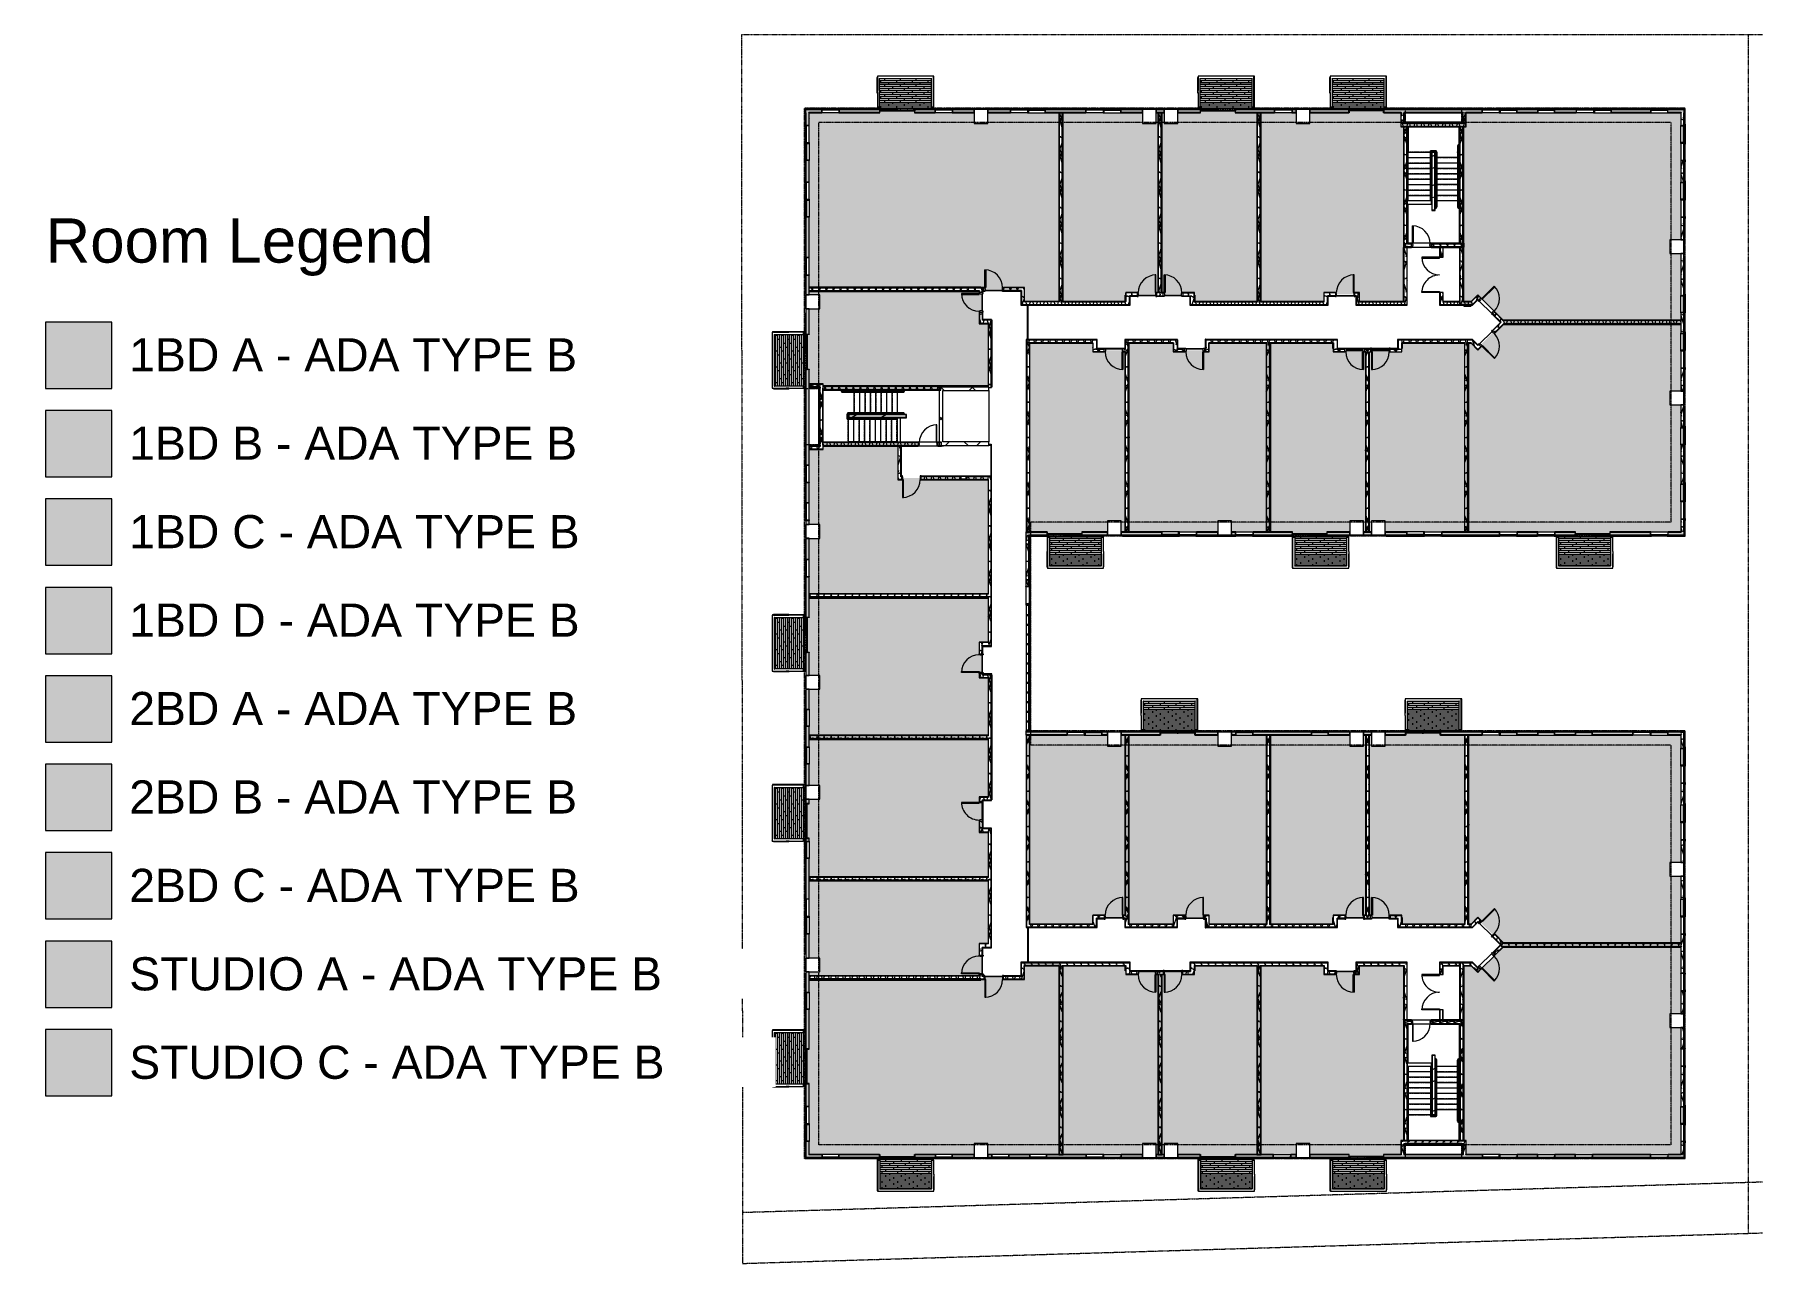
# Model space of a CAD drawing. Header units: inches. Extents: x -1559 to 1959, y 9767 to 12269.
import ezdxf

# ---------------------------------------------------------------- set-up
doc = ezdxf.new("R2010")
doc.units = ezdxf.units.IN
doc.header["$MEASUREMENT"] = 0
for name, pattern in [('Dash', [0.25, 0.125, -0.125]), ('Dash 1_16_', [0.125, 0.0625, -0.0625]), ('Double Dash 3_8_', [1, 0.375, -0.125, 0.125, -0.125, 0.125, -0.125]), ('Overhead 1_16_', [0.101562, 0.0625, -0.039062])]:
    doc.linetypes.add(name, pattern=pattern)
for name, color, linetype, lineweight in [('0-1', 7, 'Continuous', 5), ('0-2', 7, 'Continuous', 9), ('0-3', 250, 'Double Dash 3_8_', 15), ('A-AREA-1', 32, 'Continuous', 25), ('A-AREA-PATT-1', 254, 'Continuous', 9), ('A-AREA-PATT-2', 9, 'Continuous', 9), ('A-AREA-PATT-3', 143, 'Continuous', 9), ('A-AREA-PATT-4', 153, 'Continuous', 9), ('A-AREA-PATT-5', 233, 'Continuous', 9), ('A-AREA-PATT-6', 145, 'Continuous', 9), ('A-AREA-PATT-7', 8, 'Continuous', 9), ('A-AREA-PATT-8', 83, 'Continuous', 9), ('A-DETL-GENF', 92, 'Continuous', 9), ('A-DETL-GENF-1', 7, 'Continuous', 9), ('A-DETL-GENF-HDLN-1', 7, 'Dash', 9), ('A-DETL-GENF-HDLN-2', 1, 'Continuous', 9), ('A-DOOR', 31, 'Continuous', 9), ('A-DOOR-1', 7, 'Continuous', 9), ('A-DOOR-FRAM', 31, 'Continuous', 9), ('A-DOOR-FRAM-1', 7, 'Continuous', 9), ('A-FLOR-1', 7, 'Continuous', 9), ('A-FLOR-HRAL-1', 7, 'Continuous', 9), ('A-FLOR-PATT-1', 252, 'Continuous', 9), ('A-GENM-1', 7, 'Continuous', 9), ('A-GLAZ', 151, 'Continuous', 9), ('A-GLAZ-1', 7, 'Continuous', 9), ('A-GLAZ-CWMG', 51, 'Continuous', 9), ('A-GLAZ-CWMG-1', 7, 'Continuous', 9), ('A-GLAZ-CWMG-2', 252, 'Continuous', 9), ('A-WALL', 113, 'Continuous', 9), ('A-WALL-1', 7, 'Continuous', 9), ('A-WALL-PATT-1', 8, 'Continuous', 9), ('A-WALL-PATT-2', 253, 'Continuous', 9), ('A-WALL-PATT-3', 7, 'Continuous', 9), ('A-WALL-PATT-4', 252, 'Continuous', 9), ('A-WALL-PATT-5', 111, 'Continuous', 9), ('C-PROP-LINE-1', 250, 'Double Dash 3_8_', 15), ('C-PROP-LINE-2', 250, 'Dash 1_16_', 15), ('E-FIRE', 2, 'Continuous', 9), ('G-ANNO-LEGN', 5, 'Continuous', 9), ('G-ANNO-LEGN-1', 233, 'Continuous', 9), ('G-ANNO-LEGN-2', 254, 'Continuous', 9), ('G-ANNO-LEGN-3', 83, 'Continuous', 9), ('G-ANNO-LEGN-4', 8, 'Continuous', 9), ('G-ANNO-LEGN-5', 145, 'Continuous', 9), ('G-ANNO-LEGN-6', 153, 'Continuous', 9), ('G-ANNO-LEGN-7', 143, 'Continuous', 9), ('G-ANNO-LEGN-8', 9, 'Continuous', 9), ('I-WALL', 2, 'Continuous', 9), ('I-WALL-1', 1, 'Continuous', 5), ('I-WALL-2', 7, 'Continuous', 9), ('Q-CASE-1', 7, 'Continuous', 9), ('S-BEAM-1', 7, 'Continuous', 9), ('S-FNDN-1', 7, 'Continuous', 9), ('S-STRS-1', 7, 'Continuous', 9), ('S-STRS-2', 7, 'Overhead 1_16_', 9)]:
    doc.layers.add(name, color=color, linetype=linetype, lineweight=lineweight)
doc.styles.add('Arial', font='arial.ttf', dxfattribs={"height": 90})
doc.styles.add('Arial_1', font='arial.ttf', dxfattribs={"height": 67.5})
pattern_1 = [(0, (0, 0), (115.2, 28.8), [4.752, -81.648, 4.752, -81.648, -460.8]), (0, (0, 0), (115.2, 28.8), [-172.8, 4.752, -168.048, 4.752, -81.648, -201.6]), (0, (0, 0), (115.2, 28.8), [-432, 4.752, -52.848, 4.752, -139.248]), (120, (43.2, 14.4), (-82.54153, 85.366127), [4.752, -81.648, 4.752, -81.648, -460.8]), (120, (43.2, 14.4), (-82.54153, 85.366127), [-172.8, 4.752, -168.048, 4.752, -81.648, -201.6]), (120, (43.2, 14.4), (-82.54153, 85.366127), [-432, 4.752, -52.848, 4.752, -139.248]), (240, (57.6, 72), (-32.65847, -114.166127), [4.752, -81.648, 4.752, -81.648, -460.8]), (240, (57.6, 72), (-32.65847, -114.166127), [-172.8, 4.752, -168.048, 4.752, -81.648, -201.6]), (240, (57.6, 72), (-32.65847, -114.166127), [-432, 4.752, -52.848, 4.752, -139.248])]
pattern_2 = [(216.87, (36, 90), (269.999678, 180.000482), [45, -405]), (206.565, (90, 63), (-90.00047, -89.99987), [100.623, -100.623]), (198.435, (90, 18), (-179.999294, -90.00048), [56.921, -227.684])]
pattern_3 = [(0, (0, 0), (0, 33.75), []), (90, (0, 0), (-33.75, 2e-15), [])]
pattern_4 = [(0, (0, 0), (0, 17.993), []), (315, (0, 0), (17.993039, 0), [25.446, -25.446]), (45, (0, 0), (17.993039, 0), [25.446, -25.446])]
pattern_5 = [(161.57, (1.8, 1.8), (-14.4010124, -0.0012439), [0, -102.456, 11.376, 0]), (18.43, (-1.8, 1.8), (-14.4010124, 0.0012439), [0, -102.456, 11.376, 0]), (108.43, (1.8, 1.8), (7.1973965, -36.003153), [34.146, -79.686]), (71.57, (-1.8, 1.8), (7.1973965, 36.003153), [34.146, -79.686])]
pattern_6 = [(45, (0, 0), (-35.63818, 35.63818), []), (45, (0, 54), (-35.63818, 35.63818), [])]
pattern_7 = [(216.87, (23.99, 59.976), (179.927986, 119.952721), [29.988, -269.892]), (206.565, (59.976, 41.983), (-59.97587, -59.97576), [67.055, -67.055]), (198.435, (59.976, 11.995), (-119.95241, -59.976181), [37.932, -151.729])]
pattern_8 = [(45, (0, 0), (-31.8198, 31.8198), []), (135, (0, 0), (-31.8198, -31.8198), [])]
pattern_9 = [(0, (3869.27, 0), (115.2, 28.8), [4.752, -81.648, 4.752, -81.648, -460.8]), (0, (3869.27, 0), (115.2, 28.8), [-172.8, 4.752, -168.048, 4.752, -81.648, -201.6]), (0, (3869.27, 0), (115.2, 28.8), [-432, 4.752, -52.848, 4.752, -139.248]), (120, (3912.47, 14.4), (-82.54153, 85.366127), [4.752, -81.648, 4.752, -81.648, -460.8]), (120, (3912.47, 14.4), (-82.54153, 85.366127), [-172.8, 4.752, -168.048, 4.752, -81.648, -201.6]), (120, (3912.47, 14.4), (-82.54153, 85.366127), [-432, 4.752, -52.848, 4.752, -139.248]), (240, (3926.87, 72), (-32.65847, -114.166127), [4.752, -81.648, 4.752, -81.648, -460.8]), (240, (3926.87, 72), (-32.65847, -114.166127), [-172.8, 4.752, -168.048, 4.752, -81.648, -201.6]), (240, (3926.87, 72), (-32.65847, -114.166127), [-432, 4.752, -52.848, 4.752, -139.248])]
pattern_10 = [(161.57, (3871.0695, 1.8), (-14.4010124, -0.0012439), [0, -102.456, 11.376, 0]), (18.43, (3867.4695, 1.8), (-14.4010124, 0.0012439), [0, -102.456, 11.376, 0]), (108.43, (3871.0695, 1.8), (7.1973965, -36.003153), [34.146, -79.686]), (71.57, (3867.4695, 1.8), (7.1973965, 36.003153), [34.146, -79.686])]
pattern_11 = [(45, (3869.27, 0), (-35.63818, 35.63818), []), (45, (3869.27, 54), (-35.63818, 35.63818), [])]

msp = doc.modelspace()

# ---------------------------------------------------------------- texts
at = {"layer": 'G-ANNO-LEGN', "attachment_point": 1, "line_spacing_factor": 0.941778, "bg_fill": 3, "box_fill_scale": 1.25, "bg_fill_color": 256, "bg_fill_true_color": 13158600, "bg_fill_transparency": 0}
for s, insert, char_height, width, style in [('Room Legend', (-1536.7, 11894.5), 90, 940.836, 'Arial'), ('1BD A - ADA TYPE B', (-1366.4, 11650.6), 67.5, 1087.541, 'Arial_1'), ('1BD B - ADA TYPE B', (-1366.4, 11470.6), 67.5, 1087.541, 'Arial_1'), ('1BD C - ADA TYPE B', (-1366.4, 11290.6), 67.5, 1093.326, 'Arial_1'), ('1BD D - ADA TYPE B', (-1366.4, 11110.6), 67.5, 1093.326, 'Arial_1'), ('2BD A - ADA TYPE B', (-1366.4, 10930.6), 67.5, 1087.541, 'Arial_1'), ('2BD B - ADA TYPE B', (-1366.4, 10750.6), 67.5, 1087.541, 'Arial_1'), ('2BD C - ADA TYPE B', (-1366.4, 10570.6), 67.5, 1093.326, 'Arial_1')]:
    msp.add_mtext(s, dxfattribs=dict(at, insert=insert, char_height=char_height, width=width, style=style))

# ---------------------------------------------------------------- blocks, each defined once
blk = doc.blocks.new('Window-Double_Hung-Marvin-Essential - ESDH3066 - 3rd floor-3357211-KEY PLAN - 3RD FLOOR')
at = {"layer": 'A-DETL-GENF-HDLN-1'}
blk.add_line((16.1, 4.2), (-16.5, 4.2), dxfattribs=at)
at = {"layer": 'A-DETL-GENF-HDLN-2'}
for p, q in [((-19.3, 3.2), (-19.3, 3.2)), ((-17.8, 3.2), (-19.3, 3.2)), ((-19.3, 3.2), (-17.9, 3.2)), ((-17.9, 3.2), (-17.9, 3.1)), ((-17.9, 3.1), (-17.8, 3.1)), ((-17.8, 4.3), (-17.2, 4.3)), ((-17.8, 4.3), (-17.8, 1.2)), ((-16.7, 1.2), (-17.8, 1.2)), ((-17.1, 3.9), (-17.2, 4.3)), ((-17.1, 3.9), (-16.2, 3.9)), ((-17.1, 1.2), (-17.1, -4.2)), ((-16.9, 4.2), (-16.9, 3.9)), ((-16.3, 4.2), (-16.9, 4.2)), ((-16.4, 3.8), (-16.7, 3.8)), ((-16.7, 3.8), (-16.7, 1.2)), ((-15.3, 3.7), (-16.6, 3.7)), ((-16.6, 2.7), (-16.6, 3.7)), ((-16.6, 2.7), (-15.3, 2.7)), ((-15.3, 2.5), (-16.6, 2.5)), ((-16.6, 1.5), (-16.6, 2.5)), ((-16.6, 1.5), (-15.3, 1.5)), ((-16.4, 3.9), (-16.4, 3.8)), ((-16.3, 4), (-16.3, 4.2)), ((-16.2, 4), (-16.3, 4)), ((-16.2, 4.2), (-16.1, 4.2)), ((-16.2, 4.2), (-16.2, 4)), ((-16.2, 4), (-16.1, 4)), ((-16.2, 3.9), (-16.2, 4)), ((-16.1, 4), (-16.1, 4.2)), ((-15.9, 2.9), (-15.9, 3.6)), ((-15.9, 3.6), (-15.3, 3.6)), ((-15.3, 2.9), (-15.9, 2.9)), ((-15.9, 1.6), (-15.9, 2.4)), ((-15.9, 2.4), (-15.3, 2.4)), ((-15.3, 1.6), (-15.9, 1.6)), ((-15.8, 2.9), (-15.8, 3.6)), ((-15.8, 1.7), (-15.8, 2.4)), ((-15.5, 3), (-15.5, 3.4)), ((-15.5, 1.8), (-15.5, 2.2)), ((-15.3, 3.7), (-15.3, 3.6)), ((-15.3, 3.6), (-15.3, 3.6)), ((-15.3, 2.8), (-15.3, 2.9)), ((-15.3, 2.7), (-15.3, 2.8)), ((-15.3, 2.5), (-15.3, 2.4)), ((-15.3, 2.4), (-15.3, 2.4)), ((-15.3, 1.5), (-15.3, 1.6)), ((-15.3, 1.6), (-15.3, 1.6)), ((15.3, 3.7), (15.3, 3.6)), ((15.3, 3.7), (16.6, 3.7)), ((15.3, 3.6), (15.3, 3.6)), ((15.9, 3.6), (15.3, 3.6)), ((15.3, 2.8), (15.3, 2.9)), ((15.3, 2.9), (15.9, 2.9)), ((15.3, 2.7), (15.3, 2.8)), ((16.6, 2.7), (15.3, 2.7)), ((15.3, 2.5), (15.3, 2.4)), ((15.3, 2.5), (16.6, 2.5)), ((15.3, 2.4), (15.3, 2.4)), ((15.9, 2.4), (15.3, 2.4)), ((15.3, 1.5), (15.3, 1.6)), ((15.3, 1.6), (15.3, 1.6)), ((15.3, 1.6), (15.9, 1.6)), ((16.6, 1.5), (15.3, 1.5)), ((15.5, 3), (15.5, 3.4)), ((15.5, 1.8), (15.5, 2.2)), ((15.8, 2.9), (15.8, 3.6)), ((15.8, 1.7), (15.8, 2.4)), ((15.9, 2.9), (15.9, 3.6)), ((15.9, 1.6), (15.9, 2.4)), ((16.2, 4.2), (16.1, 4.2)), ((16.1, 4), (16.1, 4.2)), ((16.2, 4), (16.1, 4)), ((16.2, 4.2), (16.2, 4)), ((16.2, 3.9), (16.2, 4)), ((16.2, 4), (16.3, 4)), ((17.1, 3.9), (16.2, 3.9)), ((16.3, 4), (16.3, 4.2)), ((16.3, 4.2), (16.9, 4.2)), ((16.4, 3.9), (16.4, 3.8)), ((16.4, 3.8), (16.7, 3.8)), ((16.6, 2.7), (16.6, 3.7)), ((16.6, 1.5), (16.6, 2.5)), ((16.7, 3.8), (16.7, 1.2)), ((16.7, 1.2), (17.7, 1.2)), ((16.9, 4.2), (16.9, 3.9)), ((17.1, 3.9), (17.2, 4.3)), ((17.1, -4.2), (17.1, 1.2)), ((17.7, 4.3), (17.2, 4.3)), ((17.7, 4.3), (17.7, 1.2)), ((17.7, 3.2), (19.3, 3.2)), ((17.9, 3.1), (17.7, 3.1)), ((17.9, 3.2), (17.9, 3.1)), ((19.3, 3.2), (17.9, 3.2)), ((19.3, 3.2), (19.3, 3.2)), ((-17.1, -4.2), (-17.8, -4.2)), ((17.1, -4.2), (17.7, -4.2))]:
    blk.add_line(p, q, dxfattribs=at)
at = {"layer": 'A-GLAZ'}
for p, q in [((15.8, 3.6), (-15.8, 3.6)), ((15.8, 3.4), (-15.8, 3.4)), ((15.8, 3), (-15.8, 3)), ((15.8, 2.9), (-15.8, 2.9)), ((15.8, 2.4), (-15.8, 2.4)), ((15.8, 2.2), (-15.8, 2.2)), ((15.8, 1.8), (-15.8, 1.8)), ((15.8, 1.7), (-15.8, 1.7))]:
    blk.add_line(p, q, dxfattribs=at)
at = {"layer": 'A-GLAZ-1'}
for p, q in [((17.7, 4.3), (-17.8, 4.3)), ((-17.8, 4.3), (-17.8, 1.2)), ((-17.8, 1.2), (-17.8, -4.2)), ((-17.8, 1.2), (17.7, 1.2)), ((17.7, 1.2), (17.7, 4.3)), ((20.4, 4.2), (17.7, 4.2)), ((17.7, 4.2), (20.4, 4.2)), ((17.7, -4.2), (17.7, 1.2)), ((20.4, 4.2), (20.4, 4.2)), ((-17.8, -4.2), (17.7, -4.2))]:
    blk.add_line(p, q, dxfattribs=at)
blk = doc.blocks.new('Door-Sliding-Marvin-2_Panel_Patio_Door-Essential - MARVIN ESSENTIAL SLIDING - 6_-0_X6_-10_ - 3RD FLOOR-3344871-KEY PLAN - 3RD FLOOR')
at = {"layer": 'A-DETL-GENF'}
for p, q in [((-35.8, 4.2), (-35.1, 4.2)), ((-35.8, 0.2), (-35.8, 4.2)), ((-35.8, 0.2), (-34.3, 0.2)), ((-35.8, -4.3), (-35.8, 0.2)), ((-35.1, 0.2), (-35.8, 0.2)), ((-35.1, 4.2), (-35.1, 0.2)), ((-34.3, 0.2), (-34.3, -0.1)), ((35.1, 4.2), (35.7, 4.2)), ((35.1, 0.2), (35.1, 4.2)), ((35.7, 0.2), (35.1, 0.2)), ((35.7, 4.2), (35.7, 0.2)), ((-37.2, -3.2), (-37.2, -3.2)), ((-35.9, -3.2), (-37.2, -3.2)), ((-35.8, -3.2), (-37.2, -3.2)), ((-35.8, -3.1), (-35.9, -3.1)), ((-35.9, -3.2), (-35.9, -3.1)), ((-35, -4.3), (-35.8, -4.3)), ((-35.5, -0.3), (-34.4, -0.3)), ((-35.5, -1.6), (-35.5, -0.3)), ((-35.5, -1.6), (-34.3, -1.6)), ((-34.3, -3.3), (-35, -3.3)), ((-35, -3.3), (-35, -4.3)), ((-32.4, -1.9), (-34.8, -1.9)), ((-34.8, -1.9), (-34.8, -3.2)), ((-34.8, -3.2), (-32.5, -3.2)), ((-34.4, -0.3), (-34.3, -0.1)), ((-34.3, -1.6), (-34.3, -1.9)), ((-34.3, -3.2), (-34.3, -3.3)), ((-33.1, -2.1), (-32.3, -2.1)), ((-33.1, -2.9), (-33.1, -2.1)), ((-32.4, -2.9), (-33.1, -2.9)), ((-33, -2.3), (-33, -2.1)), ((-33, -2.7), (-33, -2.9)), ((-32.5, -3.2), (-32.4, -2.9)), ((-32.3, -2), (-32.4, -1.9)), ((-32.3, -2.1), (-32.3, -2))]:
    blk.add_line(p, q, dxfattribs=at)
at = {"layer": 'A-DETL-GENF-1'}
for p, q in [((-32.9, -2.7), (-32.9, -2.3)), ((-32.6, -2.7), (-32.6, -2.3))]:
    blk.add_line(p, q, dxfattribs=at)
at = {"layer": 'A-DETL-GENF-HDLN-1'}
blk.add_line((1.8, -3.9), (33, -3.9), dxfattribs=at)
at = {"layer": 'A-DETL-GENF-HDLN-2'}
for p, q in [((35.7, 0.2), (34.2, 0.2)), ((34.2, 0.2), (34.2, -0.1)), ((35.7, -4.3), (35.7, 0.2)), ((-32.9, -2.7), (-32.9, -2.3)), ((-32.6, -2.7), (-32.6, -2.3)), ((-1.4, -2), (-1.3, -1.9)), ((-1.4, -2.1), (-1.4, -2)), ((-0.7, -2.1), (-1.4, -2.1)), ((-1.3, -3.2), (-1.4, -2.9)), ((-1.4, -2.9), (-0.7, -2.9)), ((-1.3, -1.9), (0.9, -1.9)), ((0.9, -3.2), (-1.3, -3.2)), ((-1.1, -2.7), (-1.1, -2.3)), ((1.3, -0.3), (-0.9, -0.3)), ((-0.9, -0.3), (-0.9, -1.7)), ((-0.9, -1.5), (1.3, -1.5)), ((0.2, -1.8), (-0.9, -1.7)), ((-0.9, -2.7), (-0.9, -2.3)), ((-0.8, -2.3), (-0.8, -2.1)), ((-0.8, -2.7), (-0.8, -2.9)), ((-0.7, -2.9), (-0.7, -2.1)), ((-0.2, -1.6), (-0.4, -1.6)), ((-0.4, -1.6), (-0.4, -1.7)), ((-0.4, -1.7), (0.4, -1.8)), ((-0.2, -1.5), (-0.2, -1.6)), ((-0.2, -1.6), (-0.2, -1.7)), ((-0.2, -1.6), (0.9, -1.7)), ((-0.2, -4.1), (-0.2, -3.5)), ((-0.2, -3.5), (1.5, -3.5)), ((0.3, -4.1), (-0.2, -4.1)), ((0.2, -1.8), (0.2, -1.7)), ((0.2, -1.9), (0.4, -1.9)), ((0.2, -1.9), (0.2, -1.9)), ((0.6, -4.4), (0.3, -4.1)), ((0.4, -1.9), (0.4, -1.8)), ((1.4, -4.4), (0.6, -4.4)), ((0.7, -1.2), (0.7, -0.4)), ((0.7, -0.4), (1.4, -0.4)), ((1.4, -1.2), (0.7, -1.2)), ((0.8, -0.6), (0.8, -0.4)), ((0.8, -1), (0.8, -1.2)), ((0.9, -1), (0.9, -0.6)), ((0.9, -1.7), (0.9, -3.2)), ((1.1, -1), (1.1, -0.6)), ((1.4, -0.3), (1.3, -0.3)), ((1.3, -1.5), (1.4, -1.2)), ((1.4, -0.4), (1.4, -0.3)), ((1.4, -4.1), (1.5, -4.1)), ((1.4, -4.1), (1.4, -4.4)), ((1.5, -3.5), (1.5, -3.7)), ((1.5, -3.7), (1.5, -4.1)), ((1.7, -3.7), (1.5, -3.7)), ((1.5, -3.7), (1.8, -3.7)), ((1.6, -3.8), (1.6, -3.9)), ((1.6, -3.8), (1.7, -3.8)), ((1.8, -3.9), (1.6, -3.9)), ((1.7, -3.8), (1.7, -3.7)), ((1.8, -3.7), (1.8, -3.9)), ((32.4, -0.4), (32.4, -0.3)), ((32.4, -0.3), (32.5, -0.3)), ((33.2, -0.4), (32.4, -0.4)), ((32.5, -1.5), (32.4, -1.2)), ((32.4, -1.2), (33.2, -1.2)), ((32.5, -0.3), (34.8, -0.3)), ((34.8, -1.5), (32.5, -1.5)), ((32.7, -1), (32.7, -0.6)), ((32.9, -1), (32.9, -0.6)), ((33, -0.6), (33, -0.4)), ((33, -1), (33, -1.2)), ((33, -3.7), (33.3, -3.7)), ((33.3, -3.7), (33, -3.7)), ((33, -3.8), (33, -3.7)), ((33, -3.7), (33, -3.9)), ((33.1, -3.8), (33, -3.8)), ((33, -3.9), (33.1, -3.9)), ((33.1, -3.8), (33.1, -3.9)), ((33.2, -1.2), (33.2, -0.4)), ((33.3, -3.5), (33.3, -3.7)), ((35, -3.5), (33.3, -3.5)), ((33.3, -3.7), (33.3, -4.1)), ((33.4, -4.1), (33.3, -4.1)), ((33.4, -4.1), (33.4, -4.4)), ((33.4, -4.4), (34.2, -4.4)), ((34.4, -0.3), (34.2, -0.1)), ((35.5, -1.6), (34.2, -1.6)), ((34.2, -1.6), (34.2, -1.9)), ((34.8, -1.9), (34.2, -1.9)), ((34.8, -3.2), (34.2, -3.2)), ((34.2, -3.2), (34.2, -3.3)), ((34.2, -3.3), (35, -3.3)), ((34.2, -4.4), (34.4, -4.1)), ((35.5, -0.3), (34.4, -0.3)), ((34.4, -4.1), (35, -4.1)), ((34.8, -0.3), (34.8, -1.5)), ((34.8, -1.9), (34.8, -3.2)), ((35, -3.3), (35, -4.3)), ((35, -4.3), (35.7, -4.3)), ((35.5, -1.6), (35.5, -0.3)), ((35.7, -3.1), (35.9, -3.1)), ((35.7, -3.2), (37.2, -3.2)), ((35.9, -3.2), (35.9, -3.1)), ((35.9, -3.2), (37.2, -3.2)), ((37.2, -3.2), (37.2, -3.2))]:
    blk.add_line(p, q, dxfattribs=at)
at = {"layer": 'A-DOOR'}
for p, q in [((-33, -2.1), (-0.8, -2.1)), ((-33, -2.3), (-0.8, -2.3)), ((-33, -2.7), (-0.8, -2.7)), ((-33, -2.9), (-0.8, -2.9)), ((0.8, -0.4), (33, -0.4)), ((0.8, -0.6), (33, -0.6)), ((0.8, -1), (33, -1)), ((0.8, -1.2), (33, -1.2))]:
    blk.add_line(p, q, dxfattribs=at)
at = {"layer": 'A-DOOR-1'}
for p in [(-40.7, -4.2), (-35.8, -4.2)]:
    blk.add_line(p, (-40.7, -4.2), dxfattribs=at)
at = {"layer": 'A-DOOR-FRAM-1'}
for p, q in [((-35.8, 0.2), (35.7, 0.2)), ((-35.8, -4.3), (-35.8, 0.2)), ((35.7, 0.2), (35.7, -4.3)), ((35.7, -4.3), (-35.8, -4.3))]:
    blk.add_line(p, q, dxfattribs=at)
blk = doc.blocks.new('Door-Sliding-Marvin-2_Panel_Patio_Door-Essential - MARVIN ESSENTIAL SLIDING - 6_-0_X6_-10_ - 3RD FLOOR-3344819-KEY PLAN - 3RD FLOOR')
at = {"layer": 'A-DETL-GENF'}
for p, q in [((-37.2, 3.2), (-37.2, 3.2)), ((-35.9, 3.2), (-37.2, 3.2)), ((-35.8, 3.2), (-37.2, 3.2)), ((-35.9, 3.2), (-35.9, 3.1)), ((-35.8, 3.1), (-35.9, 3.1)), ((-35, 4.3), (-35.8, 4.3)), ((-35.8, 4.3), (-35.8, -0.2)), ((-35.5, 1.6), (-35.5, 0.2)), ((-35.5, 1.6), (-34.3, 1.6)), ((-35.5, 0.2), (-34.4, 0.2)), ((-35, 3.3), (-35, 4.3)), ((-34.3, 3.3), (-35, 3.3)), ((-34.8, 3.2), (-32.5, 3.2)), ((-34.8, 1.9), (-34.8, 3.2)), ((-32.4, 1.9), (-34.8, 1.9)), ((-34.4, 0.2), (-34.3, 0.1)), ((-34.3, 3.2), (-34.3, 3.3)), ((-34.3, 1.6), (-34.3, 1.9)), ((-34.3, -0.2), (-34.3, 0.1)), ((-32.4, 2.9), (-33.1, 2.9)), ((-33.1, 2.9), (-33.1, 2.1)), ((-33.1, 2.1), (-32.3, 2.1)), ((-33, 2.7), (-33, 2.9)), ((-33, 2.3), (-33, 2.1)), ((-32.5, 3.2), (-32.4, 2.9)), ((-32.3, 2), (-32.4, 1.9)), ((-32.3, 2.1), (-32.3, 2)), ((-35.8, -0.2), (-34.3, -0.2)), ((-35.1, -0.2), (-35.8, -0.2)), ((-35.8, -0.2), (-35.8, -4.2)), ((-35.8, -4.2), (-35.1, -4.2)), ((-35.1, -4.2), (-35.1, -0.2)), ((35.1, -0.2), (35.1, -4.2)), ((35.7, -0.2), (35.1, -0.2)), ((35.1, -4.2), (35.7, -4.2)), ((35.7, -4.2), (35.7, -0.2))]:
    blk.add_line(p, q, dxfattribs=at)
at = {"layer": 'A-DETL-GENF-1'}
for p, q in [((-32.9, 2.7), (-32.9, 2.3)), ((-32.6, 2.7), (-32.6, 2.3))]:
    blk.add_line(p, q, dxfattribs=at)
at = {"layer": 'A-DETL-GENF-HDLN-1'}
blk.add_line((1.8, 3.9), (33, 3.9), dxfattribs=at)
at = {"layer": 'A-DETL-GENF-HDLN-2'}
for p, q in [((-32.9, 2.7), (-32.9, 2.3)), ((-32.6, 2.7), (-32.6, 2.3)), ((-1.3, 3.2), (-1.4, 2.9)), ((-1.4, 2.9), (-0.7, 2.9)), ((-0.7, 2.1), (-1.4, 2.1)), ((-1.4, 2.1), (-1.4, 2)), ((-1.4, 2), (-1.3, 1.9)), ((0.9, 3.2), (-1.3, 3.2)), ((-1.3, 1.9), (0.9, 1.9)), ((-1.1, 2.7), (-1.1, 2.3)), ((-0.9, 2.7), (-0.9, 2.3)), ((0.2, 1.8), (-0.9, 1.7)), ((-0.9, 0.2), (-0.9, 1.7)), ((-0.9, 1.5), (1.3, 1.5)), ((1.3, 0.2), (-0.9, 0.2)), ((-0.8, 2.7), (-0.8, 2.9)), ((-0.8, 2.3), (-0.8, 2.1)), ((-0.7, 2.9), (-0.7, 2.1)), ((-0.4, 1.7), (0.4, 1.8)), ((-0.4, 1.6), (-0.4, 1.7)), ((-0.2, 1.6), (-0.4, 1.6)), ((-0.2, 4.1), (-0.2, 3.5)), ((0.3, 4.1), (-0.2, 4.1)), ((-0.2, 3.5), (1.5, 3.5)), ((-0.2, 1.6), (-0.2, 1.7)), ((-0.2, 1.6), (0.9, 1.7)), ((-0.2, 1.5), (-0.2, 1.6)), ((0.2, 1.9), (0.4, 1.9)), ((0.2, 1.9), (0.2, 1.9)), ((0.2, 1.8), (0.2, 1.7)), ((0.6, 4.4), (0.3, 4.1)), ((0.4, 1.9), (0.4, 1.8)), ((1.4, 4.4), (0.6, 4.4)), ((0.7, 1.2), (0.7, 0.4)), ((1.4, 1.2), (0.7, 1.2)), ((0.7, 0.4), (1.4, 0.4)), ((0.8, 1), (0.8, 1.2)), ((0.8, 0.6), (0.8, 0.4)), ((0.9, 1.7), (0.9, 3.2)), ((0.9, 1), (0.9, 0.6)), ((1.1, 1), (1.1, 0.6)), ((1.3, 1.5), (1.4, 1.2)), ((1.4, 0.3), (1.3, 0.2)), ((1.4, 4.1), (1.4, 4.4)), ((1.4, 4.1), (1.5, 4.1)), ((1.4, 0.4), (1.4, 0.3)), ((1.5, 3.7), (1.5, 4.1)), ((1.7, 3.7), (1.5, 3.7)), ((1.5, 3.7), (1.8, 3.7)), ((1.5, 3.5), (1.5, 3.7)), ((1.6, 3.8), (1.6, 3.9)), ((1.8, 3.9), (1.6, 3.9)), ((1.6, 3.8), (1.7, 3.8)), ((1.7, 3.8), (1.7, 3.7)), ((1.8, 3.7), (1.8, 3.9)), ((32.5, 1.5), (32.4, 1.2)), ((32.4, 1.2), (33.2, 1.2)), ((33.2, 0.4), (32.4, 0.4)), ((32.4, 0.4), (32.4, 0.3)), ((32.4, 0.3), (32.5, 0.2)), ((34.8, 1.5), (32.5, 1.5)), ((32.5, 0.2), (34.8, 0.2)), ((32.7, 1), (32.7, 0.6)), ((32.9, 1), (32.9, 0.6)), ((33, 3.9), (33.1, 3.9)), ((33, 3.7), (33, 3.9)), ((33.1, 3.8), (33, 3.8)), ((33, 3.8), (33, 3.7)), ((33, 3.7), (33.3, 3.7)), ((33.3, 3.7), (33, 3.7)), ((33, 1), (33, 1.2)), ((33, 0.6), (33, 0.4)), ((33.1, 3.8), (33.1, 3.9)), ((33.2, 1.2), (33.2, 0.4)), ((33.3, 3.7), (33.3, 4.1)), ((33.4, 4.1), (33.3, 4.1)), ((33.3, 3.5), (33.3, 3.7)), ((35, 3.5), (33.3, 3.5)), ((33.4, 4.1), (33.4, 4.4)), ((33.4, 4.4), (34.2, 4.4)), ((34.2, 4.4), (34.4, 4.1)), ((34.2, 3.2), (34.2, 3.3)), ((34.2, 3.3), (35, 3.3)), ((34.8, 3.2), (34.2, 3.2)), ((34.8, 1.9), (34.2, 1.9)), ((34.2, 1.6), (34.2, 1.9)), ((35.5, 1.6), (34.2, 1.6)), ((34.4, 0.2), (34.2, 0.1)), ((34.2, -0.2), (34.2, 0.1)), ((34.4, 4.1), (35, 4.1)), ((35.5, 0.2), (34.4, 0.2)), ((34.8, 1.9), (34.8, 3.2)), ((34.8, 0.2), (34.8, 1.5)), ((35, 4.3), (35.7, 4.3)), ((35, 3.3), (35, 4.3)), ((35.5, 1.6), (35.5, 0.2)), ((35.7, 4.3), (35.7, -0.2)), ((35.7, 3.2), (37.2, 3.2)), ((35.7, 3.1), (35.9, 3.1)), ((35.9, 3.2), (35.9, 3.1)), ((35.9, 3.2), (37.2, 3.2)), ((37.2, 3.2), (37.2, 3.2)), ((35.7, -0.2), (34.2, -0.2))]:
    blk.add_line(p, q, dxfattribs=at)
at = {"layer": 'A-DOOR'}
for p, q in [((-33, 2.9), (-0.8, 2.9)), ((-33, 2.7), (-0.8, 2.7)), ((-33, 2.3), (-0.8, 2.3)), ((-33, 2.1), (-0.8, 2.1)), ((0.8, 1.2), (33, 1.2)), ((0.8, 1), (33, 1)), ((0.8, 0.6), (33, 0.6)), ((0.8, 0.4), (33, 0.4))]:
    blk.add_line(p, q, dxfattribs=at)
at = {"layer": 'A-DOOR-1'}
for p in [(-35.8, 4.2), (-40.7, 4.2)]:
    blk.add_line(p, (-40.7, 4.2), dxfattribs=at)
at = {"layer": 'A-DOOR-FRAM-1'}
for p, q in [((35.7, 4.3), (-35.8, 4.3)), ((-35.8, 4.3), (-35.8, -0.2)), ((35.7, -0.2), (35.7, 4.3)), ((-35.8, -0.2), (35.7, -0.2))]:
    blk.add_line(p, q, dxfattribs=at)
blk = doc.blocks.new('Window-Double_Hung-Marvin-Essential - ESDH3066 - 3rd floor-V1-KEY PLAN - 3RD FLOOR')
at = {"layer": 'A-DETL-GENF-HDLN-1'}
blk.add_line((16.1, 4.2), (-16.5, 4.2), dxfattribs=at)
at = {"layer": 'A-DETL-GENF-HDLN-2'}
for p, q in [((-19.3, 3.2), (-19.3, 3.2)), ((-17.8, 3.2), (-19.3, 3.2)), ((-19.3, 3.2), (-17.9, 3.2)), ((-17.9, 3.2), (-17.9, 3.1)), ((-17.9, 3.1), (-17.8, 3.1)), ((-17.8, 4.3), (-17.2, 4.3)), ((-17.8, 4.3), (-17.8, 1.2)), ((-16.7, 1.2), (-17.8, 1.2)), ((-17.1, 3.9), (-17.2, 4.3)), ((-17.1, 3.9), (-16.2, 3.9)), ((-17.1, 1.2), (-17.1, -4.2)), ((-16.9, 4.2), (-16.9, 3.9)), ((-16.3, 4.2), (-16.9, 4.2)), ((-16.4, 3.8), (-16.7, 3.8)), ((-16.7, 3.8), (-16.7, 1.2)), ((-15.3, 3.7), (-16.6, 3.7)), ((-16.6, 2.7), (-16.6, 3.7)), ((-16.6, 2.7), (-15.3, 2.7)), ((-15.3, 2.5), (-16.6, 2.5)), ((-16.6, 1.5), (-16.6, 2.5)), ((-16.6, 1.5), (-15.3, 1.5)), ((-16.4, 3.9), (-16.4, 3.8)), ((-16.3, 4), (-16.3, 4.2)), ((-16.2, 4), (-16.3, 4)), ((-16.2, 4.2), (-16.1, 4.2)), ((-16.2, 4.2), (-16.2, 4)), ((-16.2, 4), (-16.1, 4)), ((-16.2, 3.9), (-16.2, 4)), ((-16.1, 4), (-16.1, 4.2)), ((-15.9, 2.9), (-15.9, 3.6)), ((-15.9, 3.6), (-15.3, 3.6)), ((-15.3, 2.9), (-15.9, 2.9)), ((-15.9, 1.6), (-15.9, 2.4)), ((-15.9, 2.4), (-15.3, 2.4)), ((-15.3, 1.6), (-15.9, 1.6)), ((-15.8, 2.9), (-15.8, 3.6)), ((-15.8, 1.7), (-15.8, 2.4)), ((-15.5, 3), (-15.5, 3.4)), ((-15.5, 1.8), (-15.5, 2.2)), ((-15.3, 3.7), (-15.3, 3.6)), ((-15.3, 3.6), (-15.3, 3.6)), ((-15.3, 2.8), (-15.3, 2.9)), ((-15.3, 2.7), (-15.3, 2.8)), ((-15.3, 2.5), (-15.3, 2.4)), ((-15.3, 2.4), (-15.3, 2.4)), ((-15.3, 1.5), (-15.3, 1.6)), ((-15.3, 1.6), (-15.3, 1.6)), ((15.3, 3.7), (15.3, 3.6)), ((15.3, 3.7), (16.6, 3.7)), ((15.3, 3.6), (15.3, 3.6)), ((15.9, 3.6), (15.3, 3.6)), ((15.3, 2.8), (15.3, 2.9)), ((15.3, 2.9), (15.9, 2.9)), ((15.3, 2.7), (15.3, 2.8)), ((16.6, 2.7), (15.3, 2.7)), ((15.3, 2.5), (15.3, 2.4)), ((15.3, 2.5), (16.6, 2.5)), ((15.3, 2.4), (15.3, 2.4)), ((15.9, 2.4), (15.3, 2.4)), ((15.3, 1.5), (15.3, 1.6)), ((15.3, 1.6), (15.3, 1.6)), ((15.3, 1.6), (15.9, 1.6)), ((16.6, 1.5), (15.3, 1.5)), ((15.5, 3), (15.5, 3.4)), ((15.5, 1.8), (15.5, 2.2)), ((15.8, 2.9), (15.8, 3.6)), ((15.8, 1.7), (15.8, 2.4)), ((15.9, 2.9), (15.9, 3.6)), ((15.9, 1.6), (15.9, 2.4)), ((16.2, 4.2), (16.1, 4.2)), ((16.1, 4), (16.1, 4.2)), ((16.2, 4), (16.1, 4)), ((16.2, 4.2), (16.2, 4)), ((16.2, 3.9), (16.2, 4)), ((16.2, 4), (16.3, 4)), ((17.1, 3.9), (16.2, 3.9)), ((16.3, 4), (16.3, 4.2)), ((16.3, 4.2), (16.9, 4.2)), ((16.4, 3.9), (16.4, 3.8)), ((16.4, 3.8), (16.7, 3.8)), ((16.6, 2.7), (16.6, 3.7)), ((16.6, 1.5), (16.6, 2.5)), ((16.7, 3.8), (16.7, 1.2)), ((16.7, 1.2), (17.7, 1.2)), ((16.9, 4.2), (16.9, 3.9)), ((17.1, 3.9), (17.2, 4.3)), ((17.1, -4.2), (17.1, 1.2)), ((17.7, 4.3), (17.2, 4.3)), ((17.7, 4.3), (17.7, 1.2)), ((17.7, 3.2), (19.3, 3.2)), ((17.9, 3.1), (17.7, 3.1)), ((17.9, 3.2), (17.9, 3.1)), ((19.3, 3.2), (17.9, 3.2)), ((19.3, 3.2), (19.3, 3.2)), ((-17.1, -4.2), (-17.8, -4.2)), ((17.1, -4.2), (17.7, -4.2))]:
    blk.add_line(p, q, dxfattribs=at)
at = {"layer": 'A-GLAZ'}
for p, q in [((15.8, 3.6), (-15.8, 3.6)), ((15.8, 3.4), (-15.8, 3.4)), ((15.8, 3), (-15.8, 3)), ((15.8, 2.9), (-15.8, 2.9)), ((15.8, 2.4), (-15.8, 2.4)), ((15.8, 2.2), (-15.8, 2.2)), ((15.8, 1.8), (-15.8, 1.8)), ((15.8, 1.7), (-15.8, 1.7))]:
    blk.add_line(p, q, dxfattribs=at)
at = {"layer": 'A-GLAZ-1'}
for p, q in [((17.7, 4.3), (-17.8, 4.3)), ((-17.8, 4.3), (-17.8, 1.2)), ((-17.8, 1.2), (-17.8, -4.2)), ((-17.8, 1.2), (17.7, 1.2)), ((17.7, 1.2), (17.7, 4.3)), ((20.4, 4.2), (17.7, 4.2)), ((17.7, 4.2), (20.4, 4.2)), ((17.7, -4.2), (17.7, 1.2)), ((20.4, 4.2), (20.4, 4.2)), ((-17.8, -4.2), (17.7, -4.2))]:
    blk.add_line(p, q, dxfattribs=at)
blk = doc.blocks.new('Window-Double_Hung-Marvin-Essential - ESDH3066 - 3rd floor-3357212-KEY PLAN - 3RD FLOOR')
at = {"layer": 'A-DETL-GENF-HDLN-1'}
blk.add_line((16.1, -4.2), (-16.5, -4.2), dxfattribs=at)
at = {"layer": 'A-DETL-GENF-HDLN-2'}
for p, q in [((-17.1, 4.2), (-17.8, 4.2)), ((-17.1, -1.2), (-17.1, 4.2)), ((17.1, 4.2), (17.7, 4.2)), ((17.1, 4.2), (17.1, -1.2)), ((-19.3, -3.2), (-19.3, -3.2)), ((-17.8, -3.2), (-19.3, -3.2)), ((-19.3, -3.2), (-17.9, -3.2)), ((-17.9, -3.2), (-17.9, -3.1)), ((-17.9, -3.1), (-17.8, -3.1)), ((-16.7, -1.2), (-17.8, -1.2)), ((-17.8, -4.3), (-17.8, -1.2)), ((-17.8, -4.3), (-17.2, -4.3)), ((-17.1, -3.9), (-17.2, -4.3)), ((-17.1, -3.9), (-16.2, -3.9)), ((-16.9, -4.2), (-16.9, -3.9)), ((-16.3, -4.2), (-16.9, -4.2)), ((-16.7, -3.8), (-16.7, -1.2)), ((-16.4, -3.8), (-16.7, -3.8)), ((-16.6, -1.5), (-15.3, -1.5)), ((-16.6, -1.5), (-16.6, -2.5)), ((-15.3, -2.5), (-16.6, -2.5)), ((-16.6, -2.8), (-15.3, -2.8)), ((-16.6, -2.8), (-16.6, -3.7)), ((-15.3, -3.7), (-16.6, -3.7)), ((-16.4, -3.9), (-16.4, -3.8)), ((-16.2, -4), (-16.3, -4)), ((-16.3, -4), (-16.3, -4.2)), ((-16.2, -3.9), (-16.2, -4)), ((-16.2, -4), (-16.1, -4)), ((-16.2, -4.2), (-16.2, -4)), ((-16.2, -4.2), (-16.1, -4.2)), ((-16.1, -4), (-16.1, -4.2)), ((-15.3, -1.6), (-15.9, -1.6)), ((-15.9, -1.6), (-15.9, -2.4)), ((-15.9, -2.4), (-15.3, -2.4)), ((-15.3, -2.9), (-15.9, -2.9)), ((-15.9, -2.9), (-15.9, -3.6)), ((-15.9, -3.6), (-15.3, -3.6)), ((-15.8, -1.7), (-15.8, -2.4)), ((-15.8, -2.9), (-15.8, -3.6)), ((-15.5, -1.8), (-15.5, -2.2)), ((-15.5, -3), (-15.5, -3.4)), ((-15.3, -1.5), (-15.3, -1.6)), ((-15.3, -1.6), (-15.3, -1.6)), ((-15.3, -2.5), (-15.3, -2.4)), ((-15.3, -2.4), (-15.3, -2.4)), ((-15.3, -2.8), (-15.3, -2.8)), ((-15.3, -2.8), (-15.3, -2.9)), ((-15.3, -3.7), (-15.3, -3.6)), ((-15.3, -3.6), (-15.3, -3.6)), ((15.3, -1.5), (15.3, -1.6)), ((16.6, -1.5), (15.3, -1.5)), ((15.3, -1.6), (15.3, -1.6)), ((15.3, -1.6), (15.9, -1.6)), ((15.3, -2.5), (15.3, -2.4)), ((15.3, -2.4), (15.3, -2.4)), ((15.9, -2.4), (15.3, -2.4)), ((15.3, -2.5), (16.6, -2.5)), ((15.3, -2.8), (15.3, -2.8)), ((16.6, -2.8), (15.3, -2.8)), ((15.3, -2.8), (15.3, -2.9)), ((15.3, -2.9), (15.9, -2.9)), ((15.3, -3.7), (15.3, -3.6)), ((15.3, -3.6), (15.3, -3.6)), ((15.9, -3.6), (15.3, -3.6)), ((15.3, -3.7), (16.6, -3.7)), ((15.5, -1.8), (15.5, -2.2)), ((15.5, -3), (15.5, -3.4)), ((15.8, -1.7), (15.8, -2.4)), ((15.8, -2.9), (15.8, -3.6)), ((15.9, -1.6), (15.9, -2.4)), ((15.9, -2.9), (15.9, -3.6)), ((16.2, -4), (16.1, -4)), ((16.1, -4), (16.1, -4.2)), ((16.2, -4.2), (16.1, -4.2)), ((17.1, -3.9), (16.2, -3.9)), ((16.2, -3.9), (16.2, -4)), ((16.2, -4.2), (16.2, -4)), ((16.2, -4), (16.3, -4)), ((16.3, -4), (16.3, -4.2)), ((16.3, -4.2), (16.9, -4.2)), ((16.4, -3.9), (16.4, -3.8)), ((16.4, -3.8), (16.7, -3.8)), ((16.6, -1.5), (16.6, -2.5)), ((16.6, -2.8), (16.6, -3.7)), ((16.7, -3.8), (16.7, -1.2)), ((16.7, -1.2), (17.7, -1.2)), ((16.9, -4.2), (16.9, -3.9)), ((17.1, -3.9), (17.2, -4.3)), ((17.7, -4.3), (17.2, -4.3)), ((17.7, -4.3), (17.7, -1.2)), ((17.9, -3.1), (17.7, -3.1)), ((17.7, -3.2), (19.3, -3.2)), ((17.9, -3.2), (17.9, -3.1)), ((19.3, -3.2), (17.9, -3.2)), ((19.3, -3.2), (19.3, -3.2))]:
    blk.add_line(p, q, dxfattribs=at)
at = {"layer": 'A-GLAZ'}
for p, q in [((15.8, -1.7), (-15.8, -1.7)), ((15.8, -1.8), (-15.8, -1.8)), ((15.8, -2.2), (-15.8, -2.2)), ((15.8, -2.4), (-15.8, -2.4)), ((15.8, -2.9), (-15.8, -2.9)), ((15.8, -3), (-15.8, -3)), ((15.8, -3.4), (-15.8, -3.4)), ((15.8, -3.6), (-15.8, -3.6))]:
    blk.add_line(p, q, dxfattribs=at)
at = {"layer": 'A-GLAZ-1'}
for p, q in [((-17.8, 4.2), (17.7, 4.2)), ((-17.8, -1.2), (-17.8, 4.2)), ((17.7, 4.2), (17.7, -1.2)), ((-17.8, -1.2), (17.7, -1.2)), ((-17.8, -4.3), (-17.8, -1.2)), ((17.7, -4.3), (-17.8, -4.3)), ((17.7, -1.2), (17.7, -4.3)), ((17.7, -4.2), (20.4, -4.2)), ((20.4, -4.2), (17.7, -4.2)), ((20.4, -4.2), (20.4, -4.2))]:
    blk.add_line(p, q, dxfattribs=at)
blk = doc.blocks.new('Window-Double_Hung-Marvin-Essential - ESDH3066 - 3rd floor-V2-KEY PLAN - 3RD FLOOR')
at = {"layer": 'A-DETL-GENF-HDLN-1'}
blk.add_line((16.1, -4.2), (-16.5, -4.2), dxfattribs=at)
at = {"layer": 'A-DETL-GENF-HDLN-2'}
for p, q in [((-17.1, 4.2), (-17.8, 4.2)), ((-17.1, -1.2), (-17.1, 4.2)), ((17.1, 4.2), (17.7, 4.2)), ((17.1, 4.2), (17.1, -1.2)), ((-19.3, -3.2), (-19.3, -3.2)), ((-17.8, -3.2), (-19.3, -3.2)), ((-19.3, -3.2), (-17.9, -3.2)), ((-17.9, -3.2), (-17.9, -3.1)), ((-17.9, -3.1), (-17.8, -3.1)), ((-16.7, -1.2), (-17.8, -1.2)), ((-17.8, -4.3), (-17.8, -1.2)), ((-17.8, -4.3), (-17.2, -4.3)), ((-17.1, -3.9), (-17.2, -4.3)), ((-17.1, -3.9), (-16.2, -3.9)), ((-16.9, -4.2), (-16.9, -3.9)), ((-16.3, -4.2), (-16.9, -4.2)), ((-16.7, -3.8), (-16.7, -1.2)), ((-16.4, -3.8), (-16.7, -3.8)), ((-16.6, -1.5), (-15.3, -1.5)), ((-16.6, -1.5), (-16.6, -2.5)), ((-15.3, -2.5), (-16.6, -2.5)), ((-16.6, -2.8), (-15.3, -2.8)), ((-16.6, -2.8), (-16.6, -3.7)), ((-15.3, -3.7), (-16.6, -3.7)), ((-16.4, -3.9), (-16.4, -3.8)), ((-16.2, -4), (-16.3, -4)), ((-16.3, -4), (-16.3, -4.2)), ((-16.2, -3.9), (-16.2, -4)), ((-16.2, -4), (-16.1, -4)), ((-16.2, -4.2), (-16.2, -4)), ((-16.2, -4.2), (-16.1, -4.2)), ((-16.1, -4), (-16.1, -4.2)), ((-15.3, -1.6), (-15.9, -1.6)), ((-15.9, -1.6), (-15.9, -2.4)), ((-15.9, -2.4), (-15.3, -2.4)), ((-15.3, -2.9), (-15.9, -2.9)), ((-15.9, -2.9), (-15.9, -3.6)), ((-15.9, -3.6), (-15.3, -3.6)), ((-15.8, -1.7), (-15.8, -2.4)), ((-15.8, -2.9), (-15.8, -3.6)), ((-15.5, -1.8), (-15.5, -2.2)), ((-15.5, -3), (-15.5, -3.4)), ((-15.3, -1.5), (-15.3, -1.6)), ((-15.3, -1.6), (-15.3, -1.6)), ((-15.3, -2.5), (-15.3, -2.4)), ((-15.3, -2.4), (-15.3, -2.4)), ((-15.3, -2.8), (-15.3, -2.8)), ((-15.3, -2.8), (-15.3, -2.9)), ((-15.3, -3.7), (-15.3, -3.6)), ((-15.3, -3.6), (-15.3, -3.6)), ((15.3, -1.5), (15.3, -1.6)), ((16.6, -1.5), (15.3, -1.5)), ((15.3, -1.6), (15.3, -1.6)), ((15.3, -1.6), (15.9, -1.6)), ((15.3, -2.5), (15.3, -2.4)), ((15.3, -2.4), (15.3, -2.4)), ((15.9, -2.4), (15.3, -2.4)), ((15.3, -2.5), (16.6, -2.5)), ((15.3, -2.8), (15.3, -2.8)), ((16.6, -2.8), (15.3, -2.8)), ((15.3, -2.8), (15.3, -2.9)), ((15.3, -2.9), (15.9, -2.9)), ((15.3, -3.7), (15.3, -3.6)), ((15.3, -3.6), (15.3, -3.6)), ((15.9, -3.6), (15.3, -3.6)), ((15.3, -3.7), (16.6, -3.7)), ((15.5, -1.8), (15.5, -2.2)), ((15.5, -3), (15.5, -3.4)), ((15.8, -1.7), (15.8, -2.4)), ((15.8, -2.9), (15.8, -3.6)), ((15.9, -1.6), (15.9, -2.4)), ((15.9, -2.9), (15.9, -3.6)), ((16.2, -4), (16.1, -4)), ((16.1, -4), (16.1, -4.2)), ((16.2, -4.2), (16.1, -4.2)), ((17.1, -3.9), (16.2, -3.9)), ((16.2, -3.9), (16.2, -4)), ((16.2, -4.2), (16.2, -4)), ((16.2, -4), (16.3, -4)), ((16.3, -4), (16.3, -4.2)), ((16.3, -4.2), (16.9, -4.2)), ((16.4, -3.9), (16.4, -3.8)), ((16.4, -3.8), (16.7, -3.8)), ((16.6, -1.5), (16.6, -2.5)), ((16.6, -2.8), (16.6, -3.7)), ((16.7, -3.8), (16.7, -1.2)), ((16.7, -1.2), (17.7, -1.2)), ((16.9, -4.2), (16.9, -3.9)), ((17.1, -3.9), (17.2, -4.3)), ((17.7, -4.3), (17.2, -4.3)), ((17.7, -4.3), (17.7, -1.2)), ((17.9, -3.1), (17.7, -3.1)), ((17.7, -3.2), (19.3, -3.2)), ((17.9, -3.2), (17.9, -3.1)), ((19.3, -3.2), (17.9, -3.2)), ((19.3, -3.2), (19.3, -3.2))]:
    blk.add_line(p, q, dxfattribs=at)
at = {"layer": 'A-GLAZ'}
for p, q in [((15.8, -1.7), (-15.8, -1.7)), ((15.8, -1.8), (-15.8, -1.8)), ((15.8, -2.2), (-15.8, -2.2)), ((15.8, -2.4), (-15.8, -2.4)), ((15.8, -2.9), (-15.8, -2.9)), ((15.8, -3), (-15.8, -3)), ((15.8, -3.4), (-15.8, -3.4)), ((15.8, -3.6), (-15.8, -3.6))]:
    blk.add_line(p, q, dxfattribs=at)
at = {"layer": 'A-GLAZ-1'}
for p, q in [((-17.8, 4.2), (17.7, 4.2)), ((-17.8, -1.2), (-17.8, 4.2)), ((17.7, 4.2), (17.7, -1.2)), ((-17.8, -1.2), (17.7, -1.2)), ((-17.8, -4.3), (-17.8, -1.2)), ((17.7, -4.3), (-17.8, -4.3)), ((17.7, -1.2), (17.7, -4.3)), ((17.7, -4.2), (20.4, -4.2)), ((20.4, -4.2), (17.7, -4.2)), ((20.4, -4.2), (20.4, -4.2))]:
    blk.add_line(p, q, dxfattribs=at)
blk = doc.blocks.new('Rectangular Mullion - Stud - Vertical-3211725-KEY PLAN - 3RD FLOOR')
at = {"layer": 'A-GLAZ-CWMG-1'}
for p, q in [((-1.5, 2.75), (0, 2.75)), ((-1.5, -2.75), (-1.5, 2.75)), ((0, 2.75), (0, -2.75)), ((0, -2.75), (-1.5, -2.75))]:
    blk.add_line(p, q, dxfattribs=at)
blk = doc.blocks.new('Rectangular Mullion - Stud - Base_Head-1769174-KEY PLAN - 3RD FLOOR')
at = {"layer": 'A-GLAZ-CWMG-2'}
h = blk.add_hatch(dxfattribs=at)
h.set_pattern_fill('FP_6', color=256, style=0, pattern_type=2)
h.set_pattern_definition([(90, (-3406.924, 11077.751), (-8, 5e-16), [])])
h.paths.add_polyline_path([(-3404.2, 11067.9), (-3404.2, 11086.1), (-3409.7, 11086.1), (-3409.7, 11067.9)], flags=0)
at = {"layer": 'A-GLAZ-CWMG-1'}
for p, q in [((-3409.7, 11086.1), (-3409.7, 11067.9)), ((-3404.2, 11067.9), (-3404.2, 11086.1))]:
    blk.add_line(p, q, dxfattribs=at)
blk = doc.blocks.new('Rectangular Mullion - Stud - Vertical-3211723-KEY PLAN - 3RD FLOOR')
at = {"layer": 'A-GLAZ-CWMG-1'}
for p, q in [((0, 2.75), (1.5, 2.75)), ((0, -2.75), (0, 2.75)), ((1.5, 2.75), (1.5, -2.75)), ((1.5, -2.75), (0, -2.75))]:
    blk.add_line(p, q, dxfattribs=at)
blk = doc.blocks.new('Rectangular Mullion - Stud - Vertical-V3-KEY PLAN - 3RD FLOOR')
at = {"layer": 'A-GLAZ-CWMG-1'}
for p, q in [((0, 2.75), (1.5, 2.75)), ((0, -2.75), (0, 2.75)), ((1.5, 2.75), (1.5, -2.75)), ((1.5, -2.75), (0, -2.75))]:
    blk.add_line(p, q, dxfattribs=at)
blk = doc.blocks.new('Rectangular Mullion - Stud - Vertical-V4-KEY PLAN - 3RD FLOOR')
at = {"layer": 'A-GLAZ-CWMG-1'}
for p, q in [((0, 2.75), (1.5, 2.75)), ((0, -2.75), (0, 2.75)), ((1.5, 2.75), (1.5, -2.75)), ((1.5, -2.75), (0, -2.75))]:
    blk.add_line(p, q, dxfattribs=at)
blk = doc.blocks.new('Rectangular Mullion - Stud - Vertical-V5-KEY PLAN - 3RD FLOOR')
at = {"layer": 'A-GLAZ-CWMG-1'}
for p, q in [((0, 2.75), (1.5, 2.75)), ((0, -2.75), (0, 2.75)), ((1.5, 2.75), (1.5, -2.75)), ((1.5, -2.75), (0, -2.75))]:
    blk.add_line(p, q, dxfattribs=at)
blk = doc.blocks.new('Rectangular Mullion - Stud - Vertical-V6-KEY PLAN - 3RD FLOOR')
at = {"layer": 'A-GLAZ-CWMG-1'}
for p, q in [((0, 2.75), (1.5, 2.75)), ((0, -2.75), (0, 2.75)), ((1.5, 2.75), (1.5, -2.75)), ((1.5, -2.75), (0, -2.75))]:
    blk.add_line(p, q, dxfattribs=at)
blk = doc.blocks.new('Rectangular Mullion - Stud - Vertical-V7-KEY PLAN - 3RD FLOOR')
at = {"layer": 'A-GLAZ-CWMG-1'}
for p, q in [((0, 2.75), (1.5, 2.75)), ((0, -2.75), (0, 2.75)), ((1.5, 2.75), (1.5, -2.75)), ((1.5, -2.75), (0, -2.75))]:
    blk.add_line(p, q, dxfattribs=at)
blk = doc.blocks.new('Rectangular Mullion - Stud - Vertical-V8-KEY PLAN - 3RD FLOOR')
at = {"layer": 'A-GLAZ-CWMG-1'}
for p, q in [((0, 2.75), (1.5, 2.75)), ((0, -2.75), (0, 2.75)), ((1.5, 2.75), (1.5, -2.75)), ((1.5, -2.75), (0, -2.75))]:
    blk.add_line(p, q, dxfattribs=at)
blk = doc.blocks.new('Rectangular Mullion - Stud - Vertical-V9-KEY PLAN - 3RD FLOOR')
at = {"layer": 'A-GLAZ-CWMG-1'}
for p, q in [((0, 2.75), (1.5, 2.75)), ((0, -2.75), (0, 2.75)), ((1.5, 2.75), (1.5, -2.75)), ((1.5, -2.75), (0, -2.75))]:
    blk.add_line(p, q, dxfattribs=at)
blk = doc.blocks.new('Rectangular Mullion - Stud - Vertical-V10-KEY PLAN - 3RD FLOOR')
at = {"layer": 'A-GLAZ-CWMG-1'}
for p, q in [((0, 2.75), (1.5, 2.75)), ((0, -2.75), (0, 2.75)), ((1.5, 2.75), (1.5, -2.75)), ((1.5, -2.75), (0, -2.75))]:
    blk.add_line(p, q, dxfattribs=at)
blk = doc.blocks.new('Rectangular Mullion - Stud - Vertical-V11-KEY PLAN - 3RD FLOOR')
at = {"layer": 'A-GLAZ-CWMG-1'}
for p, q in [((0, 2.75), (1.5, 2.75)), ((0, -2.75), (0, 2.75)), ((1.5, 2.75), (1.5, -2.75)), ((1.5, -2.75), (0, -2.75))]:
    blk.add_line(p, q, dxfattribs=at)
blk = doc.blocks.new('Rectangular Mullion - Stud - Vertical-V12-KEY PLAN - 3RD FLOOR')
at = {"layer": 'A-GLAZ-CWMG-1'}
for p, q in [((0, 2.75), (1.5, 2.75)), ((0, -2.75), (0, 2.75)), ((1.5, 2.75), (1.5, -2.75)), ((1.5, -2.75), (0, -2.75))]:
    blk.add_line(p, q, dxfattribs=at)
blk = doc.blocks.new('Window-Double_Hung-Marvin-Essential - ESDH3066 - 3rd floor-3357215-KEY PLAN - 3RD FLOOR')
at = {"layer": 'A-DETL-GENF-HDLN-1'}
blk.add_line((16.1, 4.8), (-16.5, 4.8), dxfattribs=at)
at = {"layer": 'A-DETL-GENF-HDLN-2'}
for p, q in [((-19.3, 3.9), (-19.3, 3.8)), ((-17.8, 3.9), (-19.3, 3.9)), ((-19.3, 3.8), (-17.9, 3.8)), ((-17.9, 3.8), (-17.9, 3.7)), ((-17.9, 3.7), (-17.8, 3.7)), ((-17.8, 4.9), (-17.2, 4.9)), ((-17.8, 4.9), (-17.8, 1.8)), ((-16.7, 1.8), (-17.8, 1.8)), ((-17.1, 4.5), (-17.2, 4.9)), ((-17.1, 4.5), (-16.2, 4.5)), ((-17.1, 1.8), (-17.1, -4.8)), ((-16.9, 4.9), (-16.9, 4.5)), ((-16.3, 4.9), (-16.9, 4.9)), ((-16.4, 4.4), (-16.7, 4.4)), ((-16.7, 4.4), (-16.7, 1.8)), ((-15.3, 4.3), (-16.6, 4.3)), ((-16.6, 3.4), (-16.6, 4.3)), ((-16.6, 3.4), (-15.3, 3.4)), ((-15.3, 3.1), (-16.6, 3.1)), ((-16.6, 2.2), (-16.6, 3.1)), ((-16.6, 2.2), (-15.3, 2.2)), ((-16.4, 4.5), (-16.4, 4.4)), ((-16.3, 4.6), (-16.3, 4.9)), ((-16.2, 4.6), (-16.3, 4.6)), ((-16.2, 4.8), (-16.1, 4.8)), ((-16.2, 4.8), (-16.2, 4.6)), ((-16.2, 4.6), (-16.1, 4.6)), ((-16.2, 4.5), (-16.2, 4.6)), ((-16.1, 4.6), (-16.1, 4.8)), ((-15.9, 3.5), (-15.9, 4.2)), ((-15.9, 4.2), (-15.3, 4.2)), ((-15.3, 3.5), (-15.9, 3.5)), ((-15.9, 2.3), (-15.9, 3)), ((-15.9, 3), (-15.3, 3)), ((-15.3, 2.3), (-15.9, 2.3)), ((-15.8, 3.5), (-15.8, 4.2)), ((-15.8, 2.3), (-15.8, 3)), ((-15.5, 3.6), (-15.5, 4.1)), ((-15.5, 2.4), (-15.5, 2.9)), ((-15.3, 4.3), (-15.3, 4.3)), ((-15.3, 4.2), (-15.3, 4.3)), ((-15.3, 3.4), (-15.3, 3.5)), ((-15.3, 3.4), (-15.3, 3.4)), ((-15.3, 3.1), (-15.3, 3)), ((-15.3, 3), (-15.3, 3)), ((-15.3, 2.2), (-15.3, 2.3)), ((-15.3, 2.2), (-15.3, 2.2)), ((15.3, 4.3), (15.3, 4.3)), ((15.3, 4.2), (15.3, 4.3)), ((15.3, 4.3), (16.6, 4.3)), ((15.9, 4.2), (15.3, 4.2)), ((15.3, 3.4), (15.3, 3.5)), ((15.3, 3.5), (15.9, 3.5)), ((15.3, 3.4), (15.3, 3.4)), ((16.6, 3.4), (15.3, 3.4)), ((15.3, 3.1), (15.3, 3)), ((15.3, 3.1), (16.6, 3.1)), ((15.3, 3), (15.3, 3)), ((15.9, 3), (15.3, 3)), ((15.3, 2.2), (15.3, 2.3)), ((15.3, 2.3), (15.9, 2.3)), ((15.3, 2.2), (15.3, 2.2)), ((16.6, 2.2), (15.3, 2.2)), ((15.5, 3.6), (15.5, 4.1)), ((15.5, 2.4), (15.5, 2.9)), ((15.8, 3.5), (15.8, 4.2)), ((15.8, 2.3), (15.8, 3)), ((15.9, 3.5), (15.9, 4.2)), ((15.9, 2.3), (15.9, 3)), ((16.2, 4.8), (16.1, 4.8)), ((16.1, 4.6), (16.1, 4.8)), ((16.2, 4.6), (16.1, 4.6)), ((16.2, 4.8), (16.2, 4.6)), ((16.2, 4.5), (16.2, 4.6)), ((16.2, 4.6), (16.3, 4.6)), ((17.1, 4.5), (16.2, 4.5)), ((16.3, 4.6), (16.3, 4.9)), ((16.3, 4.9), (16.9, 4.9)), ((16.4, 4.5), (16.4, 4.4)), ((16.4, 4.4), (16.7, 4.4)), ((16.6, 3.4), (16.6, 4.3)), ((16.6, 2.2), (16.6, 3.1)), ((16.7, 4.4), (16.7, 1.8)), ((16.7, 1.8), (17.7, 1.8)), ((16.9, 4.9), (16.9, 4.5)), ((17.1, 4.5), (17.2, 4.9)), ((17.1, -4.8), (17.1, 1.8)), ((17.7, 4.9), (17.2, 4.9)), ((17.7, 4.9), (17.7, 1.8)), ((17.7, 3.9), (19.3, 3.9)), ((17.9, 3.7), (17.7, 3.7)), ((17.9, 3.8), (17.9, 3.7)), ((19.3, 3.8), (17.9, 3.8)), ((19.3, 3.9), (19.3, 3.8)), ((-17.1, -4.8), (-17.8, -4.8)), ((17.1, -4.8), (17.7, -4.8))]:
    blk.add_line(p, q, dxfattribs=at)
at = {"layer": 'A-GLAZ'}
for p, q in [((15.8, 4.2), (-15.8, 4.2)), ((15.8, 4.1), (-15.8, 4.1)), ((15.8, 3.6), (-15.8, 3.6)), ((15.8, 3.5), (-15.8, 3.5)), ((15.8, 3), (-15.8, 3)), ((15.8, 2.9), (-15.8, 2.9)), ((15.8, 2.4), (-15.8, 2.4)), ((15.8, 2.3), (-15.8, 2.3))]:
    blk.add_line(p, q, dxfattribs=at)
at = {"layer": 'A-GLAZ-1'}
for p, q in [((17.7, 4.9), (-17.8, 4.9)), ((-17.8, 4.9), (-17.8, 1.8)), ((-17.8, 1.8), (-17.8, -4.8)), ((-17.8, 1.8), (17.7, 1.8)), ((17.7, 1.8), (17.7, 4.9)), ((20.4, 4.9), (17.7, 4.9)), ((17.7, 4.8), (20.4, 4.8)), ((17.7, -4.8), (17.7, 1.8)), ((20.4, 4.8), (20.4, 4.9)), ((-17.8, -4.8), (17.7, -4.8))]:
    blk.add_line(p, q, dxfattribs=at)
blk = doc.blocks.new('Door-Sliding-Marvin-2_Panel_Patio_Door-Essential - MARVIN ESSENTIAL SLIDING - 6_-0_X6_-10_ - 3RD FLOOR-3344873-KEY PLAN - 3RD FLOOR')
at = {"layer": 'A-DETL-GENF'}
for p, q in [((-35.8, 4.2), (-35.1, 4.2)), ((-35.8, 0.2), (-35.8, 4.2)), ((-35.8, 0.2), (-34.3, 0.2)), ((-35.8, -4.3), (-35.8, 0.2)), ((-35.1, 0.2), (-35.8, 0.2)), ((-35.1, 4.2), (-35.1, 0.2)), ((-34.3, 0.2), (-34.3, -0.1)), ((35.1, 4.2), (35.7, 4.2)), ((35.1, 0.2), (35.1, 4.2)), ((35.7, 0.2), (35.1, 0.2)), ((35.7, 4.2), (35.7, 0.2)), ((-37.2, -3.2), (-37.2, -3.2)), ((-35.9, -3.2), (-37.2, -3.2)), ((-35.8, -3.2), (-37.2, -3.2)), ((-35.8, -3.1), (-35.9, -3.1)), ((-35.9, -3.2), (-35.9, -3.1)), ((-35, -4.3), (-35.8, -4.3)), ((-35.5, -0.3), (-34.4, -0.3)), ((-35.5, -1.6), (-35.5, -0.3)), ((-35.5, -1.6), (-34.3, -1.6)), ((-34.3, -3.3), (-35, -3.3)), ((-35, -3.3), (-35, -4.3)), ((-32.4, -1.9), (-34.8, -1.9)), ((-34.8, -1.9), (-34.8, -3.2)), ((-34.8, -3.2), (-32.5, -3.2)), ((-34.4, -0.3), (-34.3, -0.1)), ((-34.3, -1.6), (-34.3, -1.9)), ((-34.3, -3.2), (-34.3, -3.3)), ((-33.1, -2.1), (-32.3, -2.1)), ((-33.1, -2.9), (-33.1, -2.1)), ((-32.4, -2.9), (-33.1, -2.9)), ((-33, -2.3), (-33, -2.1)), ((-33, -2.7), (-33, -2.9)), ((-32.5, -3.2), (-32.4, -2.9)), ((-32.3, -2), (-32.4, -1.9)), ((-32.3, -2.1), (-32.3, -2))]:
    blk.add_line(p, q, dxfattribs=at)
at = {"layer": 'A-DETL-GENF-1'}
for p, q in [((-32.9, -2.7), (-32.9, -2.3)), ((-32.6, -2.7), (-32.6, -2.3))]:
    blk.add_line(p, q, dxfattribs=at)
at = {"layer": 'A-DETL-GENF-HDLN-1'}
blk.add_line((1.8, -3.9), (33, -3.9), dxfattribs=at)
at = {"layer": 'A-DETL-GENF-HDLN-2'}
for p, q in [((35.7, 0.2), (34.2, 0.2)), ((34.2, 0.2), (34.2, -0.1)), ((35.7, -4.3), (35.7, 0.2)), ((-32.9, -2.7), (-32.9, -2.3)), ((-32.6, -2.7), (-32.6, -2.3)), ((-1.4, -2), (-1.3, -1.9)), ((-1.4, -2.1), (-1.4, -2)), ((-0.7, -2.1), (-1.4, -2.1)), ((-1.3, -3.2), (-1.4, -2.9)), ((-1.4, -2.9), (-0.7, -2.9)), ((-1.3, -1.9), (0.9, -1.9)), ((0.9, -3.2), (-1.3, -3.2)), ((-1.1, -2.7), (-1.1, -2.3)), ((1.3, -0.3), (-0.9, -0.3)), ((-0.9, -0.3), (-0.9, -1.7)), ((-0.9, -1.5), (1.3, -1.5)), ((0.2, -1.8), (-0.9, -1.7)), ((-0.9, -2.7), (-0.9, -2.3)), ((-0.8, -2.3), (-0.8, -2.1)), ((-0.8, -2.7), (-0.8, -2.9)), ((-0.7, -2.9), (-0.7, -2.1)), ((-0.2, -1.6), (-0.4, -1.6)), ((-0.4, -1.6), (-0.4, -1.7)), ((-0.4, -1.7), (0.4, -1.8)), ((-0.2, -1.5), (-0.2, -1.6)), ((-0.2, -1.6), (-0.2, -1.7)), ((-0.2, -1.6), (0.9, -1.7)), ((-0.2, -4.1), (-0.2, -3.5)), ((-0.2, -3.5), (1.5, -3.5)), ((0.3, -4.1), (-0.2, -4.1)), ((0.2, -1.8), (0.2, -1.7)), ((0.2, -1.9), (0.4, -1.9)), ((0.2, -1.9), (0.2, -1.9)), ((0.6, -4.4), (0.3, -4.1)), ((0.4, -1.9), (0.4, -1.8)), ((1.4, -4.4), (0.6, -4.4)), ((0.7, -1.2), (0.7, -0.4)), ((0.7, -0.4), (1.4, -0.4)), ((1.4, -1.2), (0.7, -1.2)), ((0.8, -0.6), (0.8, -0.4)), ((0.8, -1), (0.8, -1.2)), ((0.9, -1), (0.9, -0.6)), ((0.9, -1.7), (0.9, -3.2)), ((1.1, -1), (1.1, -0.6)), ((1.4, -0.3), (1.3, -0.3)), ((1.3, -1.5), (1.4, -1.2)), ((1.4, -0.4), (1.4, -0.3)), ((1.4, -4.1), (1.5, -4.1)), ((1.4, -4.1), (1.4, -4.4)), ((1.5, -3.5), (1.5, -3.7)), ((1.5, -3.7), (1.5, -4.1)), ((1.7, -3.7), (1.5, -3.7)), ((1.5, -3.7), (1.8, -3.7)), ((1.6, -3.8), (1.6, -3.9)), ((1.6, -3.8), (1.7, -3.8)), ((1.8, -3.9), (1.6, -3.9)), ((1.7, -3.8), (1.7, -3.7)), ((1.8, -3.7), (1.8, -3.9)), ((32.4, -0.4), (32.4, -0.3)), ((32.4, -0.3), (32.5, -0.3)), ((33.2, -0.4), (32.4, -0.4)), ((32.5, -1.5), (32.4, -1.2)), ((32.4, -1.2), (33.2, -1.2)), ((32.5, -0.3), (34.8, -0.3)), ((34.8, -1.5), (32.5, -1.5)), ((32.7, -1), (32.7, -0.6)), ((32.9, -1), (32.9, -0.6)), ((33, -0.6), (33, -0.4)), ((33, -1), (33, -1.2)), ((33, -3.7), (33.3, -3.7)), ((33.3, -3.7), (33, -3.7)), ((33, -3.8), (33, -3.7)), ((33, -3.7), (33, -3.9)), ((33.1, -3.8), (33, -3.8)), ((33, -3.9), (33.1, -3.9)), ((33.1, -3.8), (33.1, -3.9)), ((33.2, -1.2), (33.2, -0.4)), ((33.3, -3.5), (33.3, -3.7)), ((35, -3.5), (33.3, -3.5)), ((33.3, -3.7), (33.3, -4.1)), ((33.4, -4.1), (33.3, -4.1)), ((33.4, -4.1), (33.4, -4.4)), ((33.4, -4.4), (34.2, -4.4)), ((34.4, -0.3), (34.2, -0.1)), ((35.5, -1.6), (34.2, -1.6)), ((34.2, -1.6), (34.2, -1.9)), ((34.8, -1.9), (34.2, -1.9)), ((34.8, -3.2), (34.2, -3.2)), ((34.2, -3.2), (34.2, -3.3)), ((34.2, -3.3), (35, -3.3)), ((34.2, -4.4), (34.4, -4.1)), ((35.5, -0.3), (34.4, -0.3)), ((34.4, -4.1), (35, -4.1)), ((34.8, -0.3), (34.8, -1.5)), ((34.8, -1.9), (34.8, -3.2)), ((35, -3.3), (35, -4.3)), ((35, -4.3), (35.7, -4.3)), ((35.5, -1.6), (35.5, -0.3)), ((35.7, -3.1), (35.9, -3.1)), ((35.7, -3.2), (37.2, -3.2)), ((35.9, -3.2), (35.9, -3.1)), ((35.9, -3.2), (37.2, -3.2)), ((37.2, -3.2), (37.2, -3.2))]:
    blk.add_line(p, q, dxfattribs=at)
at = {"layer": 'A-DOOR'}
for p, q in [((-33, -2.1), (-0.8, -2.1)), ((-33, -2.3), (-0.8, -2.3)), ((-33, -2.7), (-0.8, -2.7)), ((-33, -2.9), (-0.8, -2.9)), ((0.8, -0.4), (33, -0.4)), ((0.8, -0.6), (33, -0.6)), ((0.8, -1), (33, -1)), ((0.8, -1.2), (33, -1.2))]:
    blk.add_line(p, q, dxfattribs=at)
at = {"layer": 'A-DOOR-1'}
for p in [(-40.7, -4.2), (-35.8, -4.2)]:
    blk.add_line(p, (-40.7, -4.2), dxfattribs=at)
at = {"layer": 'A-DOOR-FRAM-1'}
for p, q in [((-35.8, 0.2), (35.7, 0.2)), ((-35.8, -4.3), (-35.8, 0.2)), ((35.7, 0.2), (35.7, -4.3)), ((35.7, -4.3), (-35.8, -4.3))]:
    blk.add_line(p, q, dxfattribs=at)
blk = doc.blocks.new('Rectangular Mullion - Stud - Base_Head-1769175-KEY PLAN - 3RD FLOOR')
at = {"layer": 'A-GLAZ-CWMG-2'}
h = blk.add_hatch(dxfattribs=at)
h.set_pattern_fill('FP_7', color=256, style=0, pattern_type=2)
h.set_pattern_definition([(90, (-3406.924, 10861.231), (-8, 5e-16), [])])
h.paths.add_polyline_path([(-3404.2, 10852.9), (-3404.2, 10869.6), (-3409.7, 10869.6), (-3409.7, 10852.9), (-3408.7, 10852.9)], flags=0)
at = {"layer": 'A-GLAZ-CWMG-1'}
for p, q in [((-3409.7, 10869.6), (-3409.7, 10852.9)), ((-3404.2, 10852.9), (-3404.2, 10869.6))]:
    blk.add_line(p, q, dxfattribs=at)
blk = doc.blocks.new('Rectangular Mullion - Stud - Vertical-V13-KEY PLAN - 3RD FLOOR')
at = {"layer": 'A-GLAZ-CWMG'}
h = blk.add_hatch(dxfattribs=at)
h.set_pattern_fill('FP_8', color=256, style=0, pattern_type=2)
h.set_pattern_definition([(53.13, (10781.073, -3442.924), (-208.800444, -248.399627), [45, -405]), (63.435, (10808.073, -3496.924), (18.00023, 126.00021), [100.623, -100.623]), (71.565, (10853.073, -3496.924), (35.999546, 197.99966), [56.921, -227.684])])
h.paths.add_polyline_path([(1.5, -2.8), (0, -2.8), (0, 2.8), (1.5, 2.8)], flags=0)
at = {"layer": 'A-GLAZ-CWMG-1'}
for p, q in [((0, 2.8), (1.5, 2.8)), ((0, -2.8), (0, 2.8)), ((1.5, 2.8), (1.5, -2.8)), ((1.5, -2.8), (0, -2.8))]:
    blk.add_line(p, q, dxfattribs=at)
blk = doc.blocks.new('Rectangular Mullion - Stud - Base_Head-2194499-KEY PLAN - 3RD FLOOR')
at = {"layer": 'A-GLAZ-CWMG-2'}
h = blk.add_hatch(dxfattribs=at)
h.set_pattern_fill('FP_9', color=256, style=0, pattern_type=2)
h.set_pattern_definition([(90, (-3406.924, 11097.291), (-8, 5e-16), [])])
h.paths.add_polyline_path([(-3404.2, 11087.6), (-3404.2, 11107), (-3409.7, 11107), (-3409.7, 11087.6)], flags=0)
at = {"layer": 'A-GLAZ-CWMG-1'}
for p, q in [((-3409.7, 11107), (-3409.7, 11087.6)), ((-3404.2, 11087.6), (-3404.2, 11107))]:
    blk.add_line(p, q, dxfattribs=at)
blk = doc.blocks.new('V-Series_EWC4_SPVU_RFA_2015 - 2ND AND 3RD FLOOR-2226480-KEY PLAN - 3RD FLOOR')
at = {"layer": 'A-GENM-1'}
for p, q in [((-3829.5, 11738.6), (-3859, 11738.6)), ((-3859, 11738.6), (-3859, 11738.2)), ((-3859, 11735.4), (-3859, 11738.2)), ((-3859, 11738.2), (-3858, 11738.2)), ((-3858, 11735.4), (-3859, 11735.4)), ((-3859, 11735.4), (-3859, 11734.9)), ((-3859, 11731.9), (-3859, 11734.9)), ((-3859, 11734.9), (-3858, 11734.9)), ((-3858, 11731.9), (-3859, 11731.9)), ((-3859, 11731.9), (-3859, 11731.4)), ((-3859, 11728.4), (-3859, 11731.4)), ((-3859, 11731.4), (-3858, 11731.4)), ((-3858, 11728.4), (-3859, 11728.4)), ((-3859, 11728.4), (-3859, 11727.9)), ((-3859, 11724.9), (-3859, 11727.9)), ((-3859, 11727.9), (-3858, 11727.9)), ((-3858, 11724.9), (-3859, 11724.9)), ((-3859, 11724.9), (-3859, 11724.4)), ((-3859, 11721.4), (-3859, 11724.4)), ((-3859, 11724.4), (-3858, 11724.4)), ((-3858, 11721.4), (-3859, 11721.4)), ((-3859, 11721.4), (-3859, 11720.9)), ((-3859, 11717.9), (-3859, 11720.9)), ((-3859, 11720.9), (-3858, 11720.9)), ((-3858, 11717.9), (-3859, 11717.9)), ((-3859, 11717.9), (-3859, 11717.4)), ((-3859, 11714.4), (-3859, 11717.4)), ((-3859, 11717.4), (-3858, 11717.4)), ((-3858, 11714.4), (-3859, 11714.4)), ((-3859, 11714.4), (-3859, 11713.9)), ((-3858, 11738.2), (-3858, 11735.4)), ((-3858, 11734.9), (-3858, 11731.9)), ((-3858, 11731.4), (-3858, 11728.4)), ((-3858, 11727.9), (-3858, 11724.9)), ((-3858, 11724.4), (-3858, 11721.4)), ((-3858, 11720.9), (-3858, 11717.9)), ((-3858, 11717.4), (-3858, 11714.4)), ((-3829.5, 11710.7), (-3829.5, 11738.6)), ((-3859, 11711.2), (-3859, 11713.9)), ((-3859, 11713.9), (-3858, 11713.9)), ((-3858, 11711.2), (-3859, 11711.2)), ((-3859, 11711.2), (-3859, 11710.7)), ((-3859, 11710.7), (-3829.5, 11710.7)), ((-3858, 11713.9), (-3858, 11711.2))]:
    blk.add_line(p, q, dxfattribs=at)
blk = doc.blocks.new('Perforated Panel at Magic-Pak - hvac panel - 3rd floor-2505077-KEY PLAN - 3RD FLOOR')
at = {"layer": 'A-GLAZ'}
h = blk.add_hatch(dxfattribs=at)
h.set_pattern_fill('FP_10', color=256, style=0, pattern_type=2)
h.set_pattern_definition([(135, (3002.724, -11252.077), (-15.909903, -15.909903), [])])
h.paths.add_polyline_path([(19, -4.2), (19, -4.1), (11.2, -4.2)], flags=0)
at = {"layer": 'A-GLAZ-1'}
for p, q in [((-19, -4.1), (19, -4.1)), ((-19, -4.2), (-19, -4.1)), ((19, -4.2), (-19, -4.2)), ((19, -4.1), (19, -4.2))]:
    blk.add_line(p, q, dxfattribs=at)
blk = doc.blocks.new('Door-Sliding-Marvin-2_Panel_Patio_Door-Essential - MARVIN ESSENTIAL SLIDING - 6_-0_X6_-10_ - 3RD FLOOR-V14-KEY PLAN - 3RD FLOOR')
at = {"layer": 'A-DETL-GENF'}
for p, q in [((-37.2, 3.2), (-37.2, 3.2)), ((-35.9, 3.2), (-37.2, 3.2)), ((-35.8, 3.2), (-37.2, 3.2)), ((-35.9, 3.2), (-35.9, 3.1)), ((-35.8, 3.1), (-35.9, 3.1)), ((-35, 4.3), (-35.8, 4.3)), ((-35.8, 4.3), (-35.8, -0.2)), ((-35.5, 1.6), (-35.5, 0.2)), ((-35.5, 1.6), (-34.3, 1.6)), ((-35.5, 0.2), (-34.4, 0.2)), ((-35, 3.3), (-35, 4.3)), ((-34.3, 3.3), (-35, 3.3)), ((-34.8, 3.2), (-32.5, 3.2)), ((-34.8, 1.9), (-34.8, 3.2)), ((-32.4, 1.9), (-34.8, 1.9)), ((-34.4, 0.2), (-34.3, 0.1)), ((-34.3, 3.2), (-34.3, 3.3)), ((-34.3, 1.6), (-34.3, 1.9)), ((-34.3, -0.2), (-34.3, 0.1)), ((-32.4, 2.9), (-33.1, 2.9)), ((-33.1, 2.9), (-33.1, 2.1)), ((-33.1, 2.1), (-32.3, 2.1)), ((-33, 2.7), (-33, 2.9)), ((-33, 2.3), (-33, 2.1)), ((-32.5, 3.2), (-32.4, 2.9)), ((-32.3, 2), (-32.4, 1.9)), ((-32.3, 2.1), (-32.3, 2)), ((-35.8, -0.2), (-34.3, -0.2)), ((-35.1, -0.2), (-35.8, -0.2)), ((-35.8, -0.2), (-35.8, -4.2)), ((-35.8, -4.2), (-35.1, -4.2)), ((-35.1, -4.2), (-35.1, -0.2)), ((35.1, -0.2), (35.1, -4.2)), ((35.7, -0.2), (35.1, -0.2)), ((35.1, -4.2), (35.7, -4.2)), ((35.7, -4.2), (35.7, -0.2))]:
    blk.add_line(p, q, dxfattribs=at)
at = {"layer": 'A-DETL-GENF-1'}
for p, q in [((-32.9, 2.7), (-32.9, 2.3)), ((-32.6, 2.7), (-32.6, 2.3))]:
    blk.add_line(p, q, dxfattribs=at)
at = {"layer": 'A-DETL-GENF-HDLN-1'}
blk.add_line((1.8, 3.9), (33, 3.9), dxfattribs=at)
at = {"layer": 'A-DETL-GENF-HDLN-2'}
for p, q in [((-32.9, 2.7), (-32.9, 2.3)), ((-32.6, 2.7), (-32.6, 2.3)), ((-1.3, 3.2), (-1.4, 2.9)), ((-1.4, 2.9), (-0.7, 2.9)), ((-0.7, 2.1), (-1.4, 2.1)), ((-1.4, 2.1), (-1.4, 2)), ((-1.4, 2), (-1.3, 1.9)), ((0.9, 3.2), (-1.3, 3.2)), ((-1.3, 1.9), (0.9, 1.9)), ((-1.1, 2.7), (-1.1, 2.3)), ((-0.9, 2.7), (-0.9, 2.3)), ((0.2, 1.8), (-0.9, 1.7)), ((-0.9, 0.2), (-0.9, 1.7)), ((-0.9, 1.5), (1.3, 1.5)), ((1.3, 0.2), (-0.9, 0.2)), ((-0.8, 2.7), (-0.8, 2.9)), ((-0.8, 2.3), (-0.8, 2.1)), ((-0.7, 2.9), (-0.7, 2.1)), ((-0.4, 1.7), (0.4, 1.8)), ((-0.4, 1.6), (-0.4, 1.7)), ((-0.2, 1.6), (-0.4, 1.6)), ((-0.2, 4.1), (-0.2, 3.5)), ((0.3, 4.1), (-0.2, 4.1)), ((-0.2, 3.5), (1.5, 3.5)), ((-0.2, 1.6), (-0.2, 1.7)), ((-0.2, 1.6), (0.9, 1.7)), ((-0.2, 1.5), (-0.2, 1.6)), ((0.2, 1.9), (0.4, 1.9)), ((0.2, 1.9), (0.2, 1.9)), ((0.2, 1.8), (0.2, 1.7)), ((0.6, 4.4), (0.3, 4.1)), ((0.4, 1.9), (0.4, 1.8)), ((1.4, 4.4), (0.6, 4.4)), ((0.7, 1.2), (0.7, 0.4)), ((1.4, 1.2), (0.7, 1.2)), ((0.7, 0.4), (1.4, 0.4)), ((0.8, 1), (0.8, 1.2)), ((0.8, 0.6), (0.8, 0.4)), ((0.9, 1.7), (0.9, 3.2)), ((0.9, 1), (0.9, 0.6)), ((1.1, 1), (1.1, 0.6)), ((1.3, 1.5), (1.4, 1.2)), ((1.4, 0.3), (1.3, 0.2)), ((1.4, 4.1), (1.4, 4.4)), ((1.4, 4.1), (1.5, 4.1)), ((1.4, 0.4), (1.4, 0.3)), ((1.5, 3.7), (1.5, 4.1)), ((1.7, 3.7), (1.5, 3.7)), ((1.5, 3.7), (1.8, 3.7)), ((1.5, 3.5), (1.5, 3.7)), ((1.6, 3.8), (1.6, 3.9)), ((1.8, 3.9), (1.6, 3.9)), ((1.6, 3.8), (1.7, 3.8)), ((1.7, 3.8), (1.7, 3.7)), ((1.8, 3.7), (1.8, 3.9)), ((32.5, 1.5), (32.4, 1.2)), ((32.4, 1.2), (33.2, 1.2)), ((33.2, 0.4), (32.4, 0.4)), ((32.4, 0.4), (32.4, 0.3)), ((32.4, 0.3), (32.5, 0.2)), ((34.8, 1.5), (32.5, 1.5)), ((32.5, 0.2), (34.8, 0.2)), ((32.7, 1), (32.7, 0.6)), ((32.9, 1), (32.9, 0.6)), ((33, 3.9), (33.1, 3.9)), ((33, 3.7), (33, 3.9)), ((33.1, 3.8), (33, 3.8)), ((33, 3.8), (33, 3.7)), ((33, 3.7), (33.3, 3.7)), ((33.3, 3.7), (33, 3.7)), ((33, 1), (33, 1.2)), ((33, 0.6), (33, 0.4)), ((33.1, 3.8), (33.1, 3.9)), ((33.2, 1.2), (33.2, 0.4)), ((33.3, 3.7), (33.3, 4.1)), ((33.4, 4.1), (33.3, 4.1)), ((33.3, 3.5), (33.3, 3.7)), ((35, 3.5), (33.3, 3.5)), ((33.4, 4.1), (33.4, 4.4)), ((33.4, 4.4), (34.2, 4.4)), ((34.2, 4.4), (34.4, 4.1)), ((34.2, 3.2), (34.2, 3.3)), ((34.2, 3.3), (35, 3.3)), ((34.8, 3.2), (34.2, 3.2)), ((34.8, 1.9), (34.2, 1.9)), ((34.2, 1.6), (34.2, 1.9)), ((35.5, 1.6), (34.2, 1.6)), ((34.4, 0.2), (34.2, 0.1)), ((34.2, -0.2), (34.2, 0.1)), ((34.4, 4.1), (35, 4.1)), ((35.5, 0.2), (34.4, 0.2)), ((34.8, 1.9), (34.8, 3.2)), ((34.8, 0.2), (34.8, 1.5)), ((35, 4.3), (35.7, 4.3)), ((35, 3.3), (35, 4.3)), ((35.5, 1.6), (35.5, 0.2)), ((35.7, 4.3), (35.7, -0.2)), ((35.7, 3.2), (37.2, 3.2)), ((35.7, 3.1), (35.9, 3.1)), ((35.9, 3.2), (35.9, 3.1)), ((35.9, 3.2), (37.2, 3.2)), ((37.2, 3.2), (37.2, 3.2)), ((35.7, -0.2), (34.2, -0.2))]:
    blk.add_line(p, q, dxfattribs=at)
at = {"layer": 'A-DOOR'}
for p, q in [((-33, 2.9), (-0.8, 2.9)), ((-33, 2.7), (-0.8, 2.7)), ((-33, 2.3), (-0.8, 2.3)), ((-33, 2.1), (-0.8, 2.1)), ((0.8, 1.2), (33, 1.2)), ((0.8, 1), (33, 1)), ((0.8, 0.6), (33, 0.6)), ((0.8, 0.4), (33, 0.4))]:
    blk.add_line(p, q, dxfattribs=at)
at = {"layer": 'A-DOOR-1'}
for p in [(-35.8, 4.2), (-40.7, 4.2)]:
    blk.add_line(p, (-40.7, 4.2), dxfattribs=at)
at = {"layer": 'A-DOOR-FRAM-1'}
for p, q in [((35.7, 4.3), (-35.8, 4.3)), ((-35.8, 4.3), (-35.8, -0.2)), ((35.7, -0.2), (35.7, 4.3)), ((-35.8, -0.2), (35.7, -0.2))]:
    blk.add_line(p, q, dxfattribs=at)
blk = doc.blocks.new('V-Series_EWC4_SPVU_RFA_2015 - 2ND AND 3RD FLOOR-V15-KEY PLAN - 3RD FLOOR')
at = {"layer": 'A-GENM-1'}
for p, q in [((-2069.7, 11850.9), (-2099.1, 11850.9)), ((-2099.1, 11850.9), (-2099.1, 11823.1)), ((-2099.1, 11823.1), (-2069.7, 11823.1)), ((-2070.7, 11847.7), (-2070.7, 11850.5)), ((-2070.7, 11850.5), (-2069.7, 11850.5)), ((-2069.7, 11847.7), (-2070.7, 11847.7)), ((-2070.7, 11844.2), (-2070.7, 11847.2)), ((-2070.7, 11847.2), (-2069.7, 11847.2)), ((-2069.7, 11844.2), (-2070.7, 11844.2)), ((-2070.7, 11840.7), (-2070.7, 11843.7)), ((-2070.7, 11843.7), (-2069.7, 11843.7)), ((-2069.7, 11840.7), (-2070.7, 11840.7)), ((-2070.7, 11837.2), (-2070.7, 11840.2)), ((-2070.7, 11840.2), (-2069.7, 11840.2)), ((-2069.7, 11837.2), (-2070.7, 11837.2)), ((-2070.7, 11833.8), (-2070.7, 11836.7)), ((-2070.7, 11836.7), (-2069.7, 11836.7)), ((-2069.7, 11833.8), (-2070.7, 11833.8)), ((-2070.7, 11830.3), (-2070.7, 11833.3)), ((-2070.7, 11833.3), (-2069.7, 11833.3)), ((-2069.7, 11830.3), (-2070.7, 11830.3)), ((-2070.7, 11826.8), (-2070.7, 11829.8)), ((-2070.7, 11829.8), (-2069.7, 11829.8)), ((-2069.7, 11826.8), (-2070.7, 11826.8)), ((-2070.7, 11823.5), (-2070.7, 11826.3)), ((-2070.7, 11826.3), (-2069.7, 11826.3)), ((-2069.7, 11823.5), (-2070.7, 11823.5)), ((-2069.7, 11850.5), (-2069.7, 11850.9)), ((-2069.7, 11850.5), (-2069.7, 11847.7)), ((-2069.7, 11847.2), (-2069.7, 11847.7)), ((-2069.7, 11847.2), (-2069.7, 11844.2)), ((-2069.7, 11843.7), (-2069.7, 11844.2)), ((-2069.7, 11843.7), (-2069.7, 11840.7)), ((-2069.7, 11840.2), (-2069.7, 11840.7)), ((-2069.7, 11840.2), (-2069.7, 11837.2)), ((-2069.7, 11836.7), (-2069.7, 11837.2)), ((-2069.7, 11836.7), (-2069.7, 11833.8)), ((-2069.7, 11833.3), (-2069.7, 11833.8)), ((-2069.7, 11833.3), (-2069.7, 11830.3)), ((-2069.7, 11829.8), (-2069.7, 11830.3)), ((-2069.7, 11829.8), (-2069.7, 11826.8)), ((-2069.7, 11826.3), (-2069.7, 11826.8)), ((-2069.7, 11826.2), (-2069.7, 11823.5)), ((-2069.7, 11823.1), (-2069.7, 11823.5))]:
    blk.add_line(p, q, dxfattribs=at)
blk = doc.blocks.new('Door-Sliding-Marvin-2_Panel_Patio_Door-Essential - MARVIN ESSENTIAL SLIDING - 6_-0_X6_-10_ - 3RD FLOOR-V16-KEY PLAN - 3RD FLOOR')
at = {"layer": 'A-DETL-GENF'}
for p, q in [((-35.8, 4.2), (-35.1, 4.2)), ((-35.8, 0.2), (-35.8, 4.2)), ((-35.8, 0.2), (-34.3, 0.2)), ((-35.8, -4.3), (-35.8, 0.2)), ((-35.1, 0.2), (-35.8, 0.2)), ((-35.1, 4.2), (-35.1, 0.2)), ((-34.3, 0.2), (-34.3, -0.1)), ((35.1, 4.2), (35.7, 4.2)), ((35.1, 0.2), (35.1, 4.2)), ((35.7, 0.2), (35.1, 0.2)), ((35.7, 4.2), (35.7, 0.2)), ((-37.2, -3.2), (-37.2, -3.2)), ((-35.9, -3.2), (-37.2, -3.2)), ((-35.8, -3.2), (-37.2, -3.2)), ((-35.8, -3.1), (-35.9, -3.1)), ((-35.9, -3.2), (-35.9, -3.1)), ((-35, -4.3), (-35.8, -4.3)), ((-35.5, -0.3), (-34.4, -0.3)), ((-35.5, -1.6), (-35.5, -0.3)), ((-35.5, -1.6), (-34.3, -1.6)), ((-34.3, -3.3), (-35, -3.3)), ((-35, -3.3), (-35, -4.3)), ((-32.4, -1.9), (-34.8, -1.9)), ((-34.8, -1.9), (-34.8, -3.2)), ((-34.8, -3.2), (-32.5, -3.2)), ((-34.4, -0.3), (-34.3, -0.1)), ((-34.3, -1.6), (-34.3, -1.9)), ((-34.3, -3.2), (-34.3, -3.3)), ((-33.1, -2.1), (-32.3, -2.1)), ((-33.1, -2.9), (-33.1, -2.1)), ((-32.4, -2.9), (-33.1, -2.9)), ((-33, -2.3), (-33, -2.1)), ((-33, -2.7), (-33, -2.9)), ((-32.5, -3.2), (-32.4, -2.9)), ((-32.3, -2), (-32.4, -1.9)), ((-32.3, -2.1), (-32.3, -2))]:
    blk.add_line(p, q, dxfattribs=at)
at = {"layer": 'A-DETL-GENF-1'}
for p, q in [((-32.9, -2.7), (-32.9, -2.3)), ((-32.6, -2.7), (-32.6, -2.3))]:
    blk.add_line(p, q, dxfattribs=at)
at = {"layer": 'A-DETL-GENF-HDLN-1'}
blk.add_line((1.8, -3.9), (33, -3.9), dxfattribs=at)
at = {"layer": 'A-DETL-GENF-HDLN-2'}
for p, q in [((35.7, 0.2), (34.2, 0.2)), ((34.2, 0.2), (34.2, -0.1)), ((35.7, -4.3), (35.7, 0.2)), ((-32.9, -2.7), (-32.9, -2.3)), ((-32.6, -2.7), (-32.6, -2.3)), ((-1.4, -2), (-1.3, -1.9)), ((-1.4, -2.1), (-1.4, -2)), ((-0.7, -2.1), (-1.4, -2.1)), ((-1.3, -3.2), (-1.4, -2.9)), ((-1.4, -2.9), (-0.7, -2.9)), ((-1.3, -1.9), (0.9, -1.9)), ((0.9, -3.2), (-1.3, -3.2)), ((-1.1, -2.7), (-1.1, -2.3)), ((1.3, -0.3), (-0.9, -0.3)), ((-0.9, -0.3), (-0.9, -1.7)), ((-0.9, -1.5), (1.3, -1.5)), ((0.2, -1.8), (-0.9, -1.7)), ((-0.9, -2.7), (-0.9, -2.3)), ((-0.8, -2.3), (-0.8, -2.1)), ((-0.8, -2.7), (-0.8, -2.9)), ((-0.7, -2.9), (-0.7, -2.1)), ((-0.2, -1.6), (-0.4, -1.6)), ((-0.4, -1.6), (-0.4, -1.7)), ((-0.4, -1.7), (0.4, -1.8)), ((-0.2, -1.5), (-0.2, -1.6)), ((-0.2, -1.6), (-0.2, -1.7)), ((-0.2, -1.6), (0.9, -1.7)), ((-0.2, -4.1), (-0.2, -3.5)), ((-0.2, -3.5), (1.5, -3.5)), ((0.3, -4.1), (-0.2, -4.1)), ((0.2, -1.8), (0.2, -1.7)), ((0.2, -1.9), (0.4, -1.9)), ((0.2, -1.9), (0.2, -1.9)), ((0.6, -4.4), (0.3, -4.1)), ((0.4, -1.9), (0.4, -1.8)), ((1.4, -4.4), (0.6, -4.4)), ((0.7, -1.2), (0.7, -0.4)), ((0.7, -0.4), (1.4, -0.4)), ((1.4, -1.2), (0.7, -1.2)), ((0.8, -0.6), (0.8, -0.4)), ((0.8, -1), (0.8, -1.2)), ((0.9, -1), (0.9, -0.6)), ((0.9, -1.7), (0.9, -3.2)), ((1.1, -1), (1.1, -0.6)), ((1.4, -0.3), (1.3, -0.3)), ((1.3, -1.5), (1.4, -1.2)), ((1.4, -0.4), (1.4, -0.3)), ((1.4, -4.1), (1.5, -4.1)), ((1.4, -4.1), (1.4, -4.4)), ((1.5, -3.5), (1.5, -3.7)), ((1.5, -3.7), (1.5, -4.1)), ((1.7, -3.7), (1.5, -3.7)), ((1.5, -3.7), (1.8, -3.7)), ((1.6, -3.8), (1.6, -3.9)), ((1.6, -3.8), (1.7, -3.8)), ((1.8, -3.9), (1.6, -3.9)), ((1.7, -3.8), (1.7, -3.7)), ((1.8, -3.7), (1.8, -3.9)), ((32.4, -0.4), (32.4, -0.3)), ((32.4, -0.3), (32.5, -0.3)), ((33.2, -0.4), (32.4, -0.4)), ((32.5, -1.5), (32.4, -1.2)), ((32.4, -1.2), (33.2, -1.2)), ((32.5, -0.3), (34.8, -0.3)), ((34.8, -1.5), (32.5, -1.5)), ((32.7, -1), (32.7, -0.6)), ((32.9, -1), (32.9, -0.6)), ((33, -0.6), (33, -0.4)), ((33, -1), (33, -1.2)), ((33, -3.7), (33.3, -3.7)), ((33.3, -3.7), (33, -3.7)), ((33, -3.8), (33, -3.7)), ((33, -3.7), (33, -3.9)), ((33.1, -3.8), (33, -3.8)), ((33, -3.9), (33.1, -3.9)), ((33.1, -3.8), (33.1, -3.9)), ((33.2, -1.2), (33.2, -0.4)), ((33.3, -3.5), (33.3, -3.7)), ((35, -3.5), (33.3, -3.5)), ((33.3, -3.7), (33.3, -4.1)), ((33.4, -4.1), (33.3, -4.1)), ((33.4, -4.1), (33.4, -4.4)), ((33.4, -4.4), (34.2, -4.4)), ((34.4, -0.3), (34.2, -0.1)), ((35.5, -1.6), (34.2, -1.6)), ((34.2, -1.6), (34.2, -1.9)), ((34.8, -1.9), (34.2, -1.9)), ((34.8, -3.2), (34.2, -3.2)), ((34.2, -3.2), (34.2, -3.3)), ((34.2, -3.3), (35, -3.3)), ((34.2, -4.4), (34.4, -4.1)), ((35.5, -0.3), (34.4, -0.3)), ((34.4, -4.1), (35, -4.1)), ((34.8, -0.3), (34.8, -1.5)), ((34.8, -1.9), (34.8, -3.2)), ((35, -3.3), (35, -4.3)), ((35, -4.3), (35.7, -4.3)), ((35.5, -1.6), (35.5, -0.3)), ((35.7, -3.1), (35.9, -3.1)), ((35.7, -3.2), (37.2, -3.2)), ((35.9, -3.2), (35.9, -3.1)), ((35.9, -3.2), (37.2, -3.2)), ((37.2, -3.2), (37.2, -3.2))]:
    blk.add_line(p, q, dxfattribs=at)
at = {"layer": 'A-DOOR'}
for p, q in [((-33, -2.1), (-0.8, -2.1)), ((-33, -2.3), (-0.8, -2.3)), ((-33, -2.7), (-0.8, -2.7)), ((-33, -2.9), (-0.8, -2.9)), ((0.8, -0.4), (33, -0.4)), ((0.8, -0.6), (33, -0.6)), ((0.8, -1), (33, -1)), ((0.8, -1.2), (33, -1.2))]:
    blk.add_line(p, q, dxfattribs=at)
at = {"layer": 'A-DOOR-1'}
for p in [(-40.7, -4.2), (-35.8, -4.2)]:
    blk.add_line(p, (-40.7, -4.2), dxfattribs=at)
at = {"layer": 'A-DOOR-FRAM-1'}
for p, q in [((-35.8, 0.2), (35.7, 0.2)), ((-35.8, -4.3), (-35.8, 0.2)), ((35.7, 0.2), (35.7, -4.3)), ((35.7, -4.3), (-35.8, -4.3))]:
    blk.add_line(p, q, dxfattribs=at)
blk = doc.blocks.new('Door-Sliding-Marvin-2_Panel_Patio_Door-Essential - MARVIN ESSENTIAL SLIDING - 6_-0_X6_-10_ - 3RD FLOOR-3344874-KEY PLAN - 3RD FLOOR')
at = {"layer": 'A-DETL-GENF'}
for p, q in [((-37.2, 3.2), (-37.2, 3.2)), ((-35.9, 3.2), (-37.2, 3.2)), ((-35.8, 3.2), (-37.2, 3.2)), ((-35.9, 3.2), (-35.9, 3.1)), ((-35.8, 3.1), (-35.9, 3.1)), ((-35, 4.3), (-35.8, 4.3)), ((-35.8, 4.3), (-35.8, -0.2)), ((-35.5, 1.6), (-35.5, 0.2)), ((-35.5, 1.6), (-34.3, 1.6)), ((-35.5, 0.2), (-34.4, 0.2)), ((-35, 3.3), (-35, 4.3)), ((-34.3, 3.3), (-35, 3.3)), ((-34.8, 3.2), (-32.5, 3.2)), ((-34.8, 1.9), (-34.8, 3.2)), ((-32.4, 1.9), (-34.8, 1.9)), ((-34.4, 0.2), (-34.3, 0.1)), ((-34.3, 3.2), (-34.3, 3.3)), ((-34.3, 1.6), (-34.3, 1.9)), ((-34.3, -0.2), (-34.3, 0.1)), ((-32.4, 2.9), (-33.1, 2.9)), ((-33.1, 2.9), (-33.1, 2.1)), ((-33.1, 2.1), (-32.3, 2.1)), ((-33, 2.7), (-33, 2.9)), ((-33, 2.3), (-33, 2.1)), ((-32.5, 3.2), (-32.4, 2.9)), ((-32.3, 2), (-32.4, 1.9)), ((-32.3, 2.1), (-32.3, 2)), ((-35.8, -0.2), (-34.3, -0.2)), ((-35.1, -0.2), (-35.8, -0.2)), ((-35.8, -0.2), (-35.8, -4.2)), ((-35.8, -4.2), (-35.1, -4.2)), ((-35.1, -4.2), (-35.1, -0.2)), ((35.1, -0.2), (35.1, -4.2)), ((35.7, -0.2), (35.1, -0.2)), ((35.1, -4.2), (35.7, -4.2)), ((35.7, -4.2), (35.7, -0.2))]:
    blk.add_line(p, q, dxfattribs=at)
at = {"layer": 'A-DETL-GENF-1'}
for p, q in [((-32.9, 2.7), (-32.9, 2.3)), ((-32.6, 2.7), (-32.6, 2.3))]:
    blk.add_line(p, q, dxfattribs=at)
at = {"layer": 'A-DETL-GENF-HDLN-1'}
blk.add_line((1.8, 3.9), (33, 3.9), dxfattribs=at)
at = {"layer": 'A-DETL-GENF-HDLN-2'}
for p, q in [((-32.9, 2.7), (-32.9, 2.3)), ((-32.6, 2.7), (-32.6, 2.3)), ((-1.3, 3.2), (-1.4, 2.9)), ((-1.4, 2.9), (-0.7, 2.9)), ((-0.7, 2.1), (-1.4, 2.1)), ((-1.4, 2.1), (-1.4, 2)), ((-1.4, 2), (-1.3, 1.9)), ((0.9, 3.2), (-1.3, 3.2)), ((-1.3, 1.9), (0.9, 1.9)), ((-1.1, 2.7), (-1.1, 2.3)), ((-0.9, 2.7), (-0.9, 2.3)), ((0.2, 1.8), (-0.9, 1.7)), ((-0.9, 0.2), (-0.9, 1.7)), ((-0.9, 1.5), (1.3, 1.5)), ((1.3, 0.2), (-0.9, 0.2)), ((-0.8, 2.7), (-0.8, 2.9)), ((-0.8, 2.3), (-0.8, 2.1)), ((-0.7, 2.9), (-0.7, 2.1)), ((-0.4, 1.7), (0.4, 1.8)), ((-0.4, 1.6), (-0.4, 1.7)), ((-0.2, 1.6), (-0.4, 1.6)), ((-0.2, 4.1), (-0.2, 3.5)), ((0.3, 4.1), (-0.2, 4.1)), ((-0.2, 3.5), (1.5, 3.5)), ((-0.2, 1.6), (-0.2, 1.7)), ((-0.2, 1.6), (0.9, 1.7)), ((-0.2, 1.5), (-0.2, 1.6)), ((0.2, 1.9), (0.4, 1.9)), ((0.2, 1.9), (0.2, 1.9)), ((0.2, 1.8), (0.2, 1.7)), ((0.6, 4.4), (0.3, 4.1)), ((0.4, 1.9), (0.4, 1.8)), ((1.4, 4.4), (0.6, 4.4)), ((0.7, 1.2), (0.7, 0.4)), ((1.4, 1.2), (0.7, 1.2)), ((0.7, 0.4), (1.4, 0.4)), ((0.8, 1), (0.8, 1.2)), ((0.8, 0.6), (0.8, 0.4)), ((0.9, 1.7), (0.9, 3.2)), ((0.9, 1), (0.9, 0.6)), ((1.1, 1), (1.1, 0.6)), ((1.3, 1.5), (1.4, 1.2)), ((1.4, 0.3), (1.3, 0.2)), ((1.4, 4.1), (1.4, 4.4)), ((1.4, 4.1), (1.5, 4.1)), ((1.4, 0.4), (1.4, 0.3)), ((1.5, 3.7), (1.5, 4.1)), ((1.7, 3.7), (1.5, 3.7)), ((1.5, 3.7), (1.8, 3.7)), ((1.5, 3.5), (1.5, 3.7)), ((1.6, 3.8), (1.6, 3.9)), ((1.8, 3.9), (1.6, 3.9)), ((1.6, 3.8), (1.7, 3.8)), ((1.7, 3.8), (1.7, 3.7)), ((1.8, 3.7), (1.8, 3.9)), ((32.5, 1.5), (32.4, 1.2)), ((32.4, 1.2), (33.2, 1.2)), ((33.2, 0.4), (32.4, 0.4)), ((32.4, 0.4), (32.4, 0.3)), ((32.4, 0.3), (32.5, 0.2)), ((34.8, 1.5), (32.5, 1.5)), ((32.5, 0.2), (34.8, 0.2)), ((32.7, 1), (32.7, 0.6)), ((32.9, 1), (32.9, 0.6)), ((33, 3.9), (33.1, 3.9)), ((33, 3.7), (33, 3.9)), ((33.1, 3.8), (33, 3.8)), ((33, 3.8), (33, 3.7)), ((33, 3.7), (33.3, 3.7)), ((33.3, 3.7), (33, 3.7)), ((33, 1), (33, 1.2)), ((33, 0.6), (33, 0.4)), ((33.1, 3.8), (33.1, 3.9)), ((33.2, 1.2), (33.2, 0.4)), ((33.3, 3.7), (33.3, 4.1)), ((33.4, 4.1), (33.3, 4.1)), ((33.3, 3.5), (33.3, 3.7)), ((35, 3.5), (33.3, 3.5)), ((33.4, 4.1), (33.4, 4.4)), ((33.4, 4.4), (34.2, 4.4)), ((34.2, 4.4), (34.4, 4.1)), ((34.2, 3.2), (34.2, 3.3)), ((34.2, 3.3), (35, 3.3)), ((34.8, 3.2), (34.2, 3.2)), ((34.8, 1.9), (34.2, 1.9)), ((34.2, 1.6), (34.2, 1.9)), ((35.5, 1.6), (34.2, 1.6)), ((34.4, 0.2), (34.2, 0.1)), ((34.2, -0.2), (34.2, 0.1)), ((34.4, 4.1), (35, 4.1)), ((35.5, 0.2), (34.4, 0.2)), ((34.8, 1.9), (34.8, 3.2)), ((34.8, 0.2), (34.8, 1.5)), ((35, 4.3), (35.7, 4.3)), ((35, 3.3), (35, 4.3)), ((35.5, 1.6), (35.5, 0.2)), ((35.7, 4.3), (35.7, -0.2)), ((35.7, 3.2), (37.2, 3.2)), ((35.7, 3.1), (35.9, 3.1)), ((35.9, 3.2), (35.9, 3.1)), ((35.9, 3.2), (37.2, 3.2)), ((37.2, 3.2), (37.2, 3.2)), ((35.7, -0.2), (34.2, -0.2))]:
    blk.add_line(p, q, dxfattribs=at)
at = {"layer": 'A-DOOR'}
for p, q in [((-33, 2.9), (-0.8, 2.9)), ((-33, 2.7), (-0.8, 2.7)), ((-33, 2.3), (-0.8, 2.3)), ((-33, 2.1), (-0.8, 2.1)), ((0.8, 1.2), (33, 1.2)), ((0.8, 1), (33, 1)), ((0.8, 0.6), (33, 0.6)), ((0.8, 0.4), (33, 0.4))]:
    blk.add_line(p, q, dxfattribs=at)
at = {"layer": 'A-DOOR-1'}
for p in [(-35.8, 4.2), (-40.7, 4.2)]:
    blk.add_line(p, (-40.7, 4.2), dxfattribs=at)
at = {"layer": 'A-DOOR-FRAM-1'}
for p, q in [((35.7, 4.3), (-35.8, 4.3)), ((-35.8, 4.3), (-35.8, -0.2)), ((35.7, -0.2), (35.7, 4.3)), ((-35.8, -0.2), (35.7, -0.2))]:
    blk.add_line(p, q, dxfattribs=at)
blk = doc.blocks.new('Railing - Baluster_01-2700443-KEY PLAN - 3RD FLOOR')
at = {"layer": 'A-FLOR-HRAL-1'}
for p, q in [((-0.6, 1.2), (0.6, 1.2)), ((-0.6, 0.6), (-0.6, 1.2)), ((0.6, 1.2), (0.6, 0.6))]:
    blk.add_line(p, q, dxfattribs=at)
blk = doc.blocks.new('Railing - Railing-3280392-KEY PLAN - 3RD FLOOR')
at = {"layer": 'A-FLOR-HRAL-1'}
for p, q in [((-3863.5, 11662.6), (-3926.7, 11662.6)), ((-3926.7, 11662.6), (-3926.7, 11548.6)), ((-3922, 11657.9), (-3863.5, 11657.9)), ((-3922, 11553.3), (-3922, 11657.9)), ((-3863.5, 11662.6), (-3863.5, 11662.2)), ((-3863.5, 11662.2), (-3863.5, 11658.4)), ((-3863.5, 11658.4), (-3863.5, 11657.9)), ((-3926.7, 11548.6), (-3897.3, 11548.6)), ((-3863.5, 11553.3), (-3922, 11553.3)), ((-3893, 11548.6), (-3863.5, 11548.6)), ((-3863.5, 11553.3), (-3863.5, 11552.8)), ((-3863.5, 11552.8), (-3863.5, 11549.1)), ((-3863.5, 11549.1), (-3863.5, 11548.6))]:
    blk.add_line(p, q, dxfattribs=at)
for points, knots in [([(-3926.7, 11662.6), (-3926.7, 11662.6), (-3926.7, 11662.6), (-3926.7, 11662.6), (-3926.7, 11662.6), (-3926.6, 11662.5), (-3926.6, 11662.5), (-3926.6, 11662.5), (-3926.5, 11662.5), (-3926.5, 11662.4), (-3926.5, 11662.4), (-3926.4, 11662.3), (-3926.4, 11662.3), (-3926.3, 11662.2), (-3926.3, 11662.2)], [0, 0, 0, 0, 0.166667, 0.25, 0.333333, 0.416667, 0.458333, 0.5, 0.583333, 0.666667, 0.708333, 0.75, 0.833333, 1, 1, 1, 1]), ([(-3922.5, 11658.4), (-3922.4, 11658.3), (-3922.4, 11658.3), (-3922.3, 11658.2), (-3922.2, 11658.2), (-3922.2, 11658.1), (-3922.2, 11658.1), (-3922.1, 11658.1), (-3922.1, 11658), (-3922.1, 11658), (-3922.1, 11658), (-3922, 11657.9), (-3922, 11657.9), (-3922, 11657.9), (-3922, 11657.9)], [0, 0, 0, 0, 0.166667, 0.25, 0.333333, 0.375, 0.416667, 0.5, 0.541667, 0.583333, 0.666667, 0.75, 0.833333, 1, 1, 1, 1]), ([(-3926.7, 11548.6), (-3926.7, 11548.6), (-3926.7, 11548.6), (-3926.7, 11548.6), (-3926.7, 11548.7), (-3926.6, 11548.7), (-3926.6, 11548.7), (-3926.6, 11548.7), (-3926.5, 11548.8), (-3926.5, 11548.8), (-3926.5, 11548.9), (-3926.4, 11548.9), (-3926.4, 11549), (-3926.3, 11549), (-3926.3, 11549.1)], [0, 0, 0, 0, 0.166667, 0.25, 0.333333, 0.416667, 0.458333, 0.5, 0.583333, 0.666667, 0.708333, 0.75, 0.833333, 1, 1, 1, 1]), ([(-3922.5, 11552.8), (-3922.4, 11552.9), (-3922.4, 11552.9), (-3922.3, 11553), (-3922.2, 11553.1), (-3922.2, 11553.1), (-3922.2, 11553.1), (-3922.1, 11553.2), (-3922.1, 11553.2), (-3922.1, 11553.2), (-3922.1, 11553.3), (-3922, 11553.3), (-3922, 11553.3), (-3922, 11553.3), (-3922, 11553.3)], [0, 0, 0, 0, 0.166667, 0.25, 0.333333, 0.375, 0.416667, 0.5, 0.541667, 0.583333, 0.666667, 0.75, 0.833333, 1, 1, 1, 1])]:
    blk.add_open_spline(points, degree=3, knots=knots, dxfattribs=at)
at = {"rotation": 270}
blk.add_blockref('Railing - Baluster_01-2700443-KEY PLAN - 3RD FLOOR', (-3864.1, 11660.3), dxfattribs=at)
blk = doc.blocks.new('Walls 6 - Walls 1-3280336-KEY PLAN - 3RD FLOOR')
at = {"layer": 'S-BEAM-1'}
for p, q in [((-3893, 11663.8), (-3923.9, 11663.8)), ((-3923.9, 11663), (-3893, 11663))]:
    blk.add_line(p, q, dxfattribs=at)
at = {"layer": 'S-BEAM-1', "flags": 128}
for points in [[(-3893, 11663.8), (-3893.1, 11663.8), (-3893.2, 11663.7), (-3893.3, 11663.7), (-3893.3, 11663.6), (-3893.4, 11663.5), (-3893.4, 11663.5), (-3893.4, 11663.4), (-3893.4, 11663.3), (-3893.3, 11663.2), (-3893.3, 11663.1), (-3893.2, 11663.1), (-3893.1, 11663.1), (-3893, 11663)], [(-3893, 11663), (-3892.9, 11663.1), (-3892.8, 11663.1), (-3892.7, 11663.1), (-3892.6, 11663.2), (-3892.6, 11663.3), (-3892.5, 11663.4), (-3892.5, 11663.5), (-3892.6, 11663.5), (-3892.6, 11663.6), (-3892.7, 11663.7), (-3892.8, 11663.7), (-3892.9, 11663.8), (-3893, 11663.8)]]:
    blk.add_lwpolyline(points, dxfattribs=at)
at = {"layer": 'S-BEAM-1'}
blk.add_ellipse((-3923.9, 11663.4), major_axis=(0, 0.375), ratio=0.850805, start_param=0, end_param=1.047198, dxfattribs=at)
blk = doc.blocks.new('Walls 9 - Walls 1-3280345-KEY PLAN - 3RD FLOOR')
at = {"layer": 'S-BEAM-1'}
for p, q in [((-3923.9, 11547.8), (-3893, 11547.8)), ((-3893, 11548.6), (-3898.3, 11548.6))]:
    blk.add_line(p, q, dxfattribs=at)
at = {"layer": 'S-BEAM-1', "flags": 128}
for points in [[(-3893, 11548.6), (-3893.1, 11548.6), (-3893.2, 11548.5), (-3893.3, 11548.5), (-3893.3, 11548.4), (-3893.4, 11548.3), (-3893.4, 11548.3), (-3893.4, 11548.2), (-3893.4, 11548.1), (-3893.3, 11548), (-3893.3, 11547.9), (-3893.2, 11547.9), (-3893.1, 11547.9), (-3893, 11547.8)], [(-3893, 11547.8), (-3892.9, 11547.9), (-3892.8, 11547.9), (-3892.7, 11547.9), (-3892.6, 11548), (-3892.6, 11548.1), (-3892.5, 11548.2), (-3892.5, 11548.3), (-3892.6, 11548.3), (-3892.6, 11548.4), (-3892.7, 11548.5), (-3892.8, 11548.5), (-3892.9, 11548.6), (-3893, 11548.6)]]:
    blk.add_lwpolyline(points, dxfattribs=at)
at = {"layer": 'S-BEAM-1'}
blk.add_ellipse((-3923.9, 11548.2), major_axis=(0, 0.375), ratio=0.850805, start_param=0, end_param=3.141593, dxfattribs=at)
blk = doc.blocks.new('Railing - Railing-3280567-KEY PLAN - 3RD FLOOR')
at = {"layer": 'A-FLOR-HRAL-1'}
for p, q in [((-3598.7, 12184.2), (-3712.7, 12184.2)), ((-3712.7, 12184.2), (-3712.7, 12154.8)), ((-3708, 12179.5), (-3603.4, 12179.5)), ((-3708, 12121), (-3708, 12179.5)), ((-3603.4, 12179.5), (-3603.4, 12121)), ((-3598.7, 12121), (-3598.7, 12184.2)), ((-3712.7, 12150.5), (-3712.7, 12121)), ((-3712.3, 12121), (-3712.7, 12121)), ((-3708.5, 12121), (-3712.3, 12121)), ((-3708, 12121), (-3708.5, 12121)), ((-3603, 12121), (-3603.4, 12121)), ((-3599.2, 12121), (-3603, 12121)), ((-3598.7, 12121), (-3599.2, 12121))]:
    blk.add_line(p, q, dxfattribs=at)
for points, knots in [([(-3712.7, 12184.2), (-3712.7, 12184.2), (-3712.7, 12184.2), (-3712.7, 12184.2), (-3712.7, 12184.1), (-3712.7, 12184.1), (-3712.6, 12184.1), (-3712.6, 12184.1), (-3712.6, 12184), (-3712.5, 12184), (-3712.5, 12183.9), (-3712.4, 12183.9), (-3712.4, 12183.8), (-3712.3, 12183.8), (-3712.3, 12183.7)], [0, 0, 0, 0, 0.166667, 0.25, 0.333333, 0.416667, 0.458333, 0.5, 0.583333, 0.666667, 0.708333, 0.75, 0.833333, 1, 1, 1, 1]), ([(-3708.5, 12179.9), (-3708.5, 12179.9), (-3708.4, 12179.8), (-3708.3, 12179.8), (-3708.3, 12179.7), (-3708.2, 12179.7), (-3708.2, 12179.7), (-3708.2, 12179.6), (-3708.1, 12179.6), (-3708.1, 12179.6), (-3708.1, 12179.5), (-3708.1, 12179.5), (-3708, 12179.5), (-3708, 12179.5), (-3708, 12179.5)], [0, 0, 0, 0, 0.166667, 0.25, 0.333333, 0.375, 0.416667, 0.5, 0.541667, 0.583333, 0.666667, 0.75, 0.833333, 1, 1, 1, 1]), ([(-3603, 12179.9), (-3603, 12179.9), (-3603.1, 12179.8), (-3603.1, 12179.8), (-3603.2, 12179.7), (-3603.2, 12179.7), (-3603.2, 12179.7), (-3603.3, 12179.6), (-3603.3, 12179.6), (-3603.3, 12179.6), (-3603.4, 12179.5), (-3603.4, 12179.5), (-3603.4, 12179.5), (-3603.4, 12179.5), (-3603.4, 12179.5)], [0, 0, 0, 0, 0.166667, 0.25, 0.333333, 0.375, 0.416667, 0.5, 0.541667, 0.583333, 0.666667, 0.75, 0.833333, 1, 1, 1, 1]), ([(-3598.7, 12184.2), (-3598.7, 12184.2), (-3598.7, 12184.2), (-3598.7, 12184.2), (-3598.8, 12184.1), (-3598.8, 12184.1), (-3598.8, 12184.1), (-3598.8, 12184.1), (-3598.9, 12184), (-3598.9, 12184), (-3599, 12183.9), (-3599, 12183.9), (-3599.1, 12183.8), (-3599.1, 12183.8), (-3599.2, 12183.7)], [0, 0, 0, 0, 0.166667, 0.25, 0.333333, 0.416667, 0.458333, 0.5, 0.583333, 0.666667, 0.708333, 0.75, 0.833333, 1, 1, 1, 1])]:
    blk.add_open_spline(points, degree=3, knots=knots, dxfattribs=at)
at = {"rotation": 180}
blk.add_blockref('Railing - Baluster_01-2700443-KEY PLAN - 3RD FLOOR', (-3601.1, 12121.5), dxfattribs=at)
blk = doc.blocks.new('Walls 13 - Walls 1-3280512-KEY PLAN - 3RD FLOOR')
at = {"layer": 'S-BEAM-1'}
for p, q in [((-3598.3, 12181.3), (-3598.3, 12150.5)), ((-3597.5, 12150.5), (-3597.5, 12181.3))]:
    blk.add_line(p, q, dxfattribs=at)
at = {"layer": 'S-BEAM-1', "flags": 128}
for points in [[(-3597.5, 12150.5), (-3597.6, 12150.6), (-3597.6, 12150.7), (-3597.6, 12150.8), (-3597.7, 12150.8), (-3597.8, 12150.9), (-3597.9, 12150.9), (-3598, 12150.9), (-3598.1, 12150.9), (-3598.1, 12150.8), (-3598.2, 12150.8), (-3598.3, 12150.7), (-3598.3, 12150.6), (-3598.3, 12150.5)], [(-3598.3, 12150.5), (-3598.3, 12150.4), (-3598.3, 12150.3), (-3598.2, 12150.2), (-3598.1, 12150.1), (-3598.1, 12150), (-3598, 12150), (-3597.9, 12150), (-3597.8, 12150), (-3597.7, 12150.1), (-3597.6, 12150.2), (-3597.6, 12150.3), (-3597.6, 12150.4), (-3597.5, 12150.5)]]:
    blk.add_lwpolyline(points, dxfattribs=at)
at = {"layer": 'S-BEAM-1'}
blk.add_ellipse((-3597.9, 12181.3), major_axis=(0.375, 0), ratio=0.850805, start_param=0, end_param=1.047198, dxfattribs=at)
blk = doc.blocks.new('Walls 14 - Walls 1-3280521-KEY PLAN - 3RD FLOOR')
at = {"layer": 'S-BEAM-1'}
for p, q in [((-3713.5, 12181.3), (-3713.5, 12150.5)), ((-3712.7, 12150.5), (-3712.7, 12155.8))]:
    blk.add_line(p, q, dxfattribs=at)
at = {"layer": 'S-BEAM-1', "flags": 128}
for points in [[(-3712.7, 12150.5), (-3712.8, 12150.6), (-3712.8, 12150.7), (-3712.8, 12150.8), (-3712.9, 12150.8), (-3713, 12150.9), (-3713.1, 12150.9), (-3713.2, 12150.9), (-3713.3, 12150.9), (-3713.3, 12150.8), (-3713.4, 12150.8), (-3713.5, 12150.7), (-3713.5, 12150.6), (-3713.5, 12150.5)], [(-3713.5, 12150.5), (-3713.5, 12150.4), (-3713.5, 12150.3), (-3713.4, 12150.2), (-3713.3, 12150.1), (-3713.3, 12150), (-3713.2, 12150), (-3713.1, 12150), (-3713, 12150), (-3712.9, 12150.1), (-3712.8, 12150.2), (-3712.8, 12150.3), (-3712.8, 12150.4), (-3712.7, 12150.5)]]:
    blk.add_lwpolyline(points, dxfattribs=at)
at = {"layer": 'S-BEAM-1'}
blk.add_ellipse((-3713.1, 12181.3), major_axis=(0.375, 0), ratio=0.850805, start_param=0, end_param=3.141593, dxfattribs=at)
blk = doc.blocks.new('Railing - Railing-3280740-KEY PLAN - 3RD FLOOR')
at = {"layer": 'A-FLOR-HRAL-1'}
for p, q in [((-2945.9, 12184.2), (-3059.9, 12184.2)), ((-3059.9, 12184.2), (-3059.9, 12154.8)), ((-3055.2, 12179.5), (-2950.6, 12179.5)), ((-3055.2, 12121), (-3055.2, 12179.5)), ((-2950.6, 12179.5), (-2950.6, 12121)), ((-2945.9, 12121), (-2945.9, 12184.2)), ((-3059.9, 12150.5), (-3059.9, 12121)), ((-3059.5, 12121), (-3059.9, 12121)), ((-3055.7, 12121), (-3059.5, 12121)), ((-3055.2, 12121), (-3055.7, 12121)), ((-2950.2, 12121), (-2950.6, 12121)), ((-2946.4, 12121), (-2950.2, 12121)), ((-2945.9, 12121), (-2946.4, 12121))]:
    blk.add_line(p, q, dxfattribs=at)
for points, knots in [([(-3059.9, 12184.2), (-3059.9, 12184.2), (-3059.9, 12184.2), (-3059.9, 12184.2), (-3059.9, 12184.1), (-3059.9, 12184.1), (-3059.8, 12184.1), (-3059.8, 12184.1), (-3059.8, 12184), (-3059.7, 12184), (-3059.7, 12183.9), (-3059.6, 12183.9), (-3059.6, 12183.8), (-3059.5, 12183.8), (-3059.5, 12183.7)], [0, 0, 0, 0, 0.166667, 0.25, 0.333333, 0.416667, 0.458333, 0.5, 0.583333, 0.666667, 0.708333, 0.75, 0.833333, 1, 1, 1, 1]), ([(-3055.7, 12179.9), (-3055.7, 12179.9), (-3055.6, 12179.8), (-3055.5, 12179.8), (-3055.5, 12179.7), (-3055.4, 12179.7), (-3055.4, 12179.7), (-3055.4, 12179.6), (-3055.3, 12179.6), (-3055.3, 12179.6), (-3055.3, 12179.5), (-3055.3, 12179.5), (-3055.2, 12179.5), (-3055.2, 12179.5), (-3055.2, 12179.5)], [0, 0, 0, 0, 0.166667, 0.25, 0.333333, 0.375, 0.416667, 0.5, 0.541667, 0.583333, 0.666667, 0.75, 0.833333, 1, 1, 1, 1]), ([(-2950.2, 12179.9), (-2950.2, 12179.9), (-2950.3, 12179.8), (-2950.3, 12179.8), (-2950.4, 12179.7), (-2950.4, 12179.7), (-2950.4, 12179.7), (-2950.5, 12179.6), (-2950.5, 12179.6), (-2950.5, 12179.6), (-2950.6, 12179.5), (-2950.6, 12179.5), (-2950.6, 12179.5), (-2950.6, 12179.5), (-2950.6, 12179.5)], [0, 0, 0, 0, 0.166667, 0.25, 0.333333, 0.375, 0.416667, 0.5, 0.541667, 0.583333, 0.666667, 0.75, 0.833333, 1, 1, 1, 1]), ([(-2945.9, 12184.2), (-2945.9, 12184.2), (-2945.9, 12184.2), (-2945.9, 12184.2), (-2946, 12184.1), (-2946, 12184.1), (-2946, 12184.1), (-2946, 12184.1), (-2946.1, 12184), (-2946.1, 12184), (-2946.2, 12183.9), (-2946.2, 12183.9), (-2946.3, 12183.8), (-2946.3, 12183.8), (-2946.4, 12183.7)], [0, 0, 0, 0, 0.166667, 0.25, 0.333333, 0.416667, 0.458333, 0.5, 0.583333, 0.666667, 0.708333, 0.75, 0.833333, 1, 1, 1, 1])]:
    blk.add_open_spline(points, degree=3, knots=knots, dxfattribs=at)
at = {"rotation": 180}
blk.add_blockref('Railing - Baluster_01-2700443-KEY PLAN - 3RD FLOOR', (-2948.3, 12121.5), dxfattribs=at)
blk = doc.blocks.new('Walls 18 - Walls 1-3280685-KEY PLAN - 3RD FLOOR')
at = {"layer": 'S-BEAM-1'}
for p, q in [((-2945.5, 12181.3), (-2945.5, 12150.5)), ((-2944.7, 12150.5), (-2944.7, 12181.3))]:
    blk.add_line(p, q, dxfattribs=at)
at = {"layer": 'S-BEAM-1', "flags": 128}
for points in [[(-2944.7, 12150.5), (-2944.8, 12150.6), (-2944.8, 12150.7), (-2944.8, 12150.8), (-2944.9, 12150.8), (-2945, 12150.9), (-2945.1, 12150.9), (-2945.2, 12150.9), (-2945.3, 12150.9), (-2945.3, 12150.8), (-2945.4, 12150.8), (-2945.5, 12150.7), (-2945.5, 12150.6), (-2945.5, 12150.5)], [(-2945.5, 12150.5), (-2945.5, 12150.4), (-2945.5, 12150.3), (-2945.4, 12150.2), (-2945.3, 12150.1), (-2945.3, 12150), (-2945.2, 12150), (-2945.1, 12150), (-2945, 12150), (-2944.9, 12150.1), (-2944.8, 12150.2), (-2944.8, 12150.3), (-2944.8, 12150.4), (-2944.7, 12150.5)]]:
    blk.add_lwpolyline(points, dxfattribs=at)
at = {"layer": 'S-BEAM-1'}
blk.add_ellipse((-2945.1, 12181.3), major_axis=(0.375, 0), ratio=0.850805, start_param=0, end_param=1.047198, dxfattribs=at)
blk = doc.blocks.new('Walls 22 - Walls 1-3280694-KEY PLAN - 3RD FLOOR')
at = {"layer": 'S-BEAM-1'}
for p, q in [((-3060.7, 12181.3), (-3060.7, 12150.5)), ((-3059.9, 12150.5), (-3059.9, 12155.8))]:
    blk.add_line(p, q, dxfattribs=at)
at = {"layer": 'S-BEAM-1', "flags": 128}
for points in [[(-3059.9, 12150.5), (-3060, 12150.6), (-3060, 12150.7), (-3060, 12150.8), (-3060.1, 12150.8), (-3060.2, 12150.9), (-3060.3, 12150.9), (-3060.4, 12150.9), (-3060.5, 12150.9), (-3060.5, 12150.8), (-3060.6, 12150.8), (-3060.7, 12150.7), (-3060.7, 12150.6), (-3060.7, 12150.5)], [(-3060.7, 12150.5), (-3060.7, 12150.4), (-3060.7, 12150.3), (-3060.6, 12150.2), (-3060.5, 12150.1), (-3060.5, 12150), (-3060.4, 12150), (-3060.3, 12150), (-3060.2, 12150), (-3060.1, 12150.1), (-3060, 12150.2), (-3060, 12150.3), (-3060, 12150.4), (-3059.9, 12150.5)]]:
    blk.add_lwpolyline(points, dxfattribs=at)
at = {"layer": 'S-BEAM-1'}
blk.add_ellipse((-3060.3, 12181.3), major_axis=(0.375, 0), ratio=0.850805, start_param=0, end_param=3.141593, dxfattribs=at)
blk = doc.blocks.new('Railing - Railing-3280913-KEY PLAN - 3RD FLOOR')
at = {"layer": 'A-FLOR-HRAL-1'}
for p, q in [((-2677.1, 12184.2), (-2791.1, 12184.2)), ((-2791.1, 12184.2), (-2791.1, 12154.8)), ((-2786.4, 12179.5), (-2681.8, 12179.5)), ((-2786.4, 12121), (-2786.4, 12179.5)), ((-2681.8, 12179.5), (-2681.8, 12121)), ((-2677.1, 12121), (-2677.1, 12184.2)), ((-2791.1, 12150.5), (-2791.1, 12121)), ((-2790.7, 12121), (-2791.1, 12121)), ((-2786.9, 12121), (-2790.7, 12121)), ((-2786.4, 12121), (-2786.9, 12121)), ((-2681.4, 12121), (-2681.8, 12121)), ((-2677.6, 12121), (-2681.4, 12121)), ((-2677.1, 12121), (-2677.6, 12121))]:
    blk.add_line(p, q, dxfattribs=at)
for points, knots in [([(-2791.1, 12184.2), (-2791.1, 12184.2), (-2791.1, 12184.2), (-2791.1, 12184.2), (-2791.1, 12184.1), (-2791.1, 12184.1), (-2791, 12184.1), (-2791, 12184.1), (-2791, 12184), (-2790.9, 12184), (-2790.9, 12183.9), (-2790.8, 12183.9), (-2790.8, 12183.8), (-2790.7, 12183.8), (-2790.7, 12183.7)], [0, 0, 0, 0, 0.166667, 0.25, 0.333333, 0.416667, 0.458333, 0.5, 0.583333, 0.666667, 0.708333, 0.75, 0.833333, 1, 1, 1, 1]), ([(-2786.9, 12179.9), (-2786.9, 12179.9), (-2786.8, 12179.8), (-2786.7, 12179.8), (-2786.7, 12179.7), (-2786.6, 12179.7), (-2786.6, 12179.7), (-2786.6, 12179.6), (-2786.5, 12179.6), (-2786.5, 12179.6), (-2786.5, 12179.5), (-2786.5, 12179.5), (-2786.4, 12179.5), (-2786.4, 12179.5), (-2786.4, 12179.5)], [0, 0, 0, 0, 0.166667, 0.25, 0.333333, 0.375, 0.416667, 0.5, 0.541667, 0.583333, 0.666667, 0.75, 0.833333, 1, 1, 1, 1]), ([(-2681.4, 12179.9), (-2681.4, 12179.9), (-2681.5, 12179.8), (-2681.5, 12179.8), (-2681.6, 12179.7), (-2681.6, 12179.7), (-2681.6, 12179.7), (-2681.7, 12179.6), (-2681.7, 12179.6), (-2681.7, 12179.6), (-2681.8, 12179.5), (-2681.8, 12179.5), (-2681.8, 12179.5), (-2681.8, 12179.5), (-2681.8, 12179.5)], [0, 0, 0, 0, 0.166667, 0.25, 0.333333, 0.375, 0.416667, 0.5, 0.541667, 0.583333, 0.666667, 0.75, 0.833333, 1, 1, 1, 1]), ([(-2677.1, 12184.2), (-2677.1, 12184.2), (-2677.1, 12184.2), (-2677.1, 12184.2), (-2677.2, 12184.1), (-2677.2, 12184.1), (-2677.2, 12184.1), (-2677.2, 12184.1), (-2677.3, 12184), (-2677.3, 12184), (-2677.4, 12183.9), (-2677.4, 12183.9), (-2677.5, 12183.8), (-2677.5, 12183.8), (-2677.6, 12183.7)], [0, 0, 0, 0, 0.166667, 0.25, 0.333333, 0.416667, 0.458333, 0.5, 0.583333, 0.666667, 0.708333, 0.75, 0.833333, 1, 1, 1, 1])]:
    blk.add_open_spline(points, degree=3, knots=knots, dxfattribs=at)
at = {"rotation": 180}
blk.add_blockref('Railing - Baluster_01-2700443-KEY PLAN - 3RD FLOOR', (-2679.5, 12121.5), dxfattribs=at)
blk = doc.blocks.new('Walls 26 - Walls 1-3280858-KEY PLAN - 3RD FLOOR')
at = {"layer": 'S-BEAM-1'}
for p, q in [((-2676.7, 12181.3), (-2676.7, 12150.5)), ((-2675.9, 12150.5), (-2675.9, 12181.3))]:
    blk.add_line(p, q, dxfattribs=at)
at = {"layer": 'S-BEAM-1', "flags": 128}
for points in [[(-2675.9, 12150.5), (-2676, 12150.6), (-2676, 12150.7), (-2676, 12150.8), (-2676.1, 12150.8), (-2676.2, 12150.9), (-2676.3, 12150.9), (-2676.4, 12150.9), (-2676.5, 12150.9), (-2676.5, 12150.8), (-2676.6, 12150.8), (-2676.7, 12150.7), (-2676.7, 12150.6), (-2676.7, 12150.5)], [(-2676.7, 12150.5), (-2676.7, 12150.4), (-2676.7, 12150.3), (-2676.6, 12150.2), (-2676.5, 12150.1), (-2676.5, 12150), (-2676.4, 12150), (-2676.3, 12150), (-2676.2, 12150), (-2676.1, 12150.1), (-2676, 12150.2), (-2676, 12150.3), (-2676, 12150.4), (-2675.9, 12150.5)]]:
    blk.add_lwpolyline(points, dxfattribs=at)
at = {"layer": 'S-BEAM-1'}
blk.add_ellipse((-2676.3, 12181.3), major_axis=(0.375, 0), ratio=0.850805, start_param=0, end_param=1.047198, dxfattribs=at)
blk = doc.blocks.new('Walls 30 - Walls 1-3280867-KEY PLAN - 3RD FLOOR')
at = {"layer": 'S-BEAM-1'}
for p, q in [((-2791.9, 12181.3), (-2791.9, 12150.5)), ((-2791.1, 12150.5), (-2791.1, 12155.8))]:
    blk.add_line(p, q, dxfattribs=at)
at = {"layer": 'S-BEAM-1', "flags": 128}
for points in [[(-2791.1, 12150.5), (-2791.2, 12150.6), (-2791.2, 12150.7), (-2791.2, 12150.8), (-2791.3, 12150.8), (-2791.4, 12150.9), (-2791.5, 12150.9), (-2791.6, 12150.9), (-2791.7, 12150.9), (-2791.7, 12150.8), (-2791.8, 12150.8), (-2791.9, 12150.7), (-2791.9, 12150.6), (-2791.9, 12150.5)], [(-2791.9, 12150.5), (-2791.9, 12150.4), (-2791.9, 12150.3), (-2791.8, 12150.2), (-2791.7, 12150.1), (-2791.7, 12150), (-2791.6, 12150), (-2791.5, 12150), (-2791.4, 12150), (-2791.3, 12150.1), (-2791.2, 12150.2), (-2791.2, 12150.3), (-2791.2, 12150.4), (-2791.1, 12150.5)]]:
    blk.add_lwpolyline(points, dxfattribs=at)
at = {"layer": 'S-BEAM-1'}
blk.add_ellipse((-2791.5, 12181.3), major_axis=(0.375, 0), ratio=0.850805, start_param=0, end_param=3.141593, dxfattribs=at)
blk = doc.blocks.new('Railing - Railing-3281086-KEY PLAN - 3RD FLOOR')
at = {"layer": 'A-FLOR-HRAL-1'}
for p, q in [((-3863.5, 11086.8), (-3926.7, 11086.8)), ((-3926.7, 11086.8), (-3926.7, 10972.8)), ((-3922, 11082.1), (-3863.5, 11082.1)), ((-3922, 10977.5), (-3922, 11082.1)), ((-3863.5, 11086.8), (-3863.5, 11086.4)), ((-3863.5, 11086.4), (-3863.5, 11082.6)), ((-3863.5, 11082.6), (-3863.5, 11082.1)), ((-3863.5, 10977.5), (-3922, 10977.5)), ((-3863.5, 10977.5), (-3863.5, 10977)), ((-3863.5, 10977), (-3863.5, 10973.2)), ((-3926.7, 10972.8), (-3897.3, 10972.8)), ((-3893, 10972.8), (-3863.5, 10972.8)), ((-3863.5, 10973.2), (-3863.5, 10972.8))]:
    blk.add_line(p, q, dxfattribs=at)
for points, knots in [([(-3926.7, 11086.8), (-3926.7, 11086.8), (-3926.7, 11086.8), (-3926.7, 11086.8), (-3926.7, 11086.8), (-3926.6, 11086.7), (-3926.6, 11086.7), (-3926.6, 11086.7), (-3926.5, 11086.6), (-3926.5, 11086.6), (-3926.5, 11086.6), (-3926.4, 11086.5), (-3926.4, 11086.5), (-3926.3, 11086.4), (-3926.3, 11086.4)], [0, 0, 0, 0, 0.166667, 0.25, 0.333333, 0.416667, 0.458333, 0.5, 0.583333, 0.666667, 0.708333, 0.75, 0.833333, 1, 1, 1, 1]), ([(-3922.5, 11082.6), (-3922.4, 11082.5), (-3922.4, 11082.5), (-3922.3, 11082.4), (-3922.2, 11082.3), (-3922.2, 11082.3), (-3922.2, 11082.3), (-3922.1, 11082.2), (-3922.1, 11082.2), (-3922.1, 11082.2), (-3922.1, 11082.2), (-3922, 11082.1), (-3922, 11082.1), (-3922, 11082.1), (-3922, 11082.1)], [0, 0, 0, 0, 0.166667, 0.25, 0.333333, 0.375, 0.416667, 0.5, 0.541667, 0.583333, 0.666667, 0.75, 0.833333, 1, 1, 1, 1]), ([(-3922.5, 10977), (-3922.4, 10977.1), (-3922.4, 10977.1), (-3922.3, 10977.2), (-3922.2, 10977.3), (-3922.2, 10977.3), (-3922.2, 10977.3), (-3922.1, 10977.4), (-3922.1, 10977.4), (-3922.1, 10977.4), (-3922.1, 10977.4), (-3922, 10977.5), (-3922, 10977.5), (-3922, 10977.5), (-3922, 10977.5)], [0, 0, 0, 0, 0.166667, 0.25, 0.333333, 0.375, 0.416667, 0.5, 0.541667, 0.583333, 0.666667, 0.75, 0.833333, 1, 1, 1, 1]), ([(-3926.7, 10972.8), (-3926.7, 10972.8), (-3926.7, 10972.8), (-3926.7, 10972.8), (-3926.7, 10972.8), (-3926.6, 10972.9), (-3926.6, 10972.9), (-3926.6, 10972.9), (-3926.5, 10973), (-3926.5, 10973), (-3926.5, 10973), (-3926.4, 10973.1), (-3926.4, 10973.1), (-3926.3, 10973.2), (-3926.3, 10973.2)], [0, 0, 0, 0, 0.166667, 0.25, 0.333333, 0.416667, 0.458333, 0.5, 0.583333, 0.666667, 0.708333, 0.75, 0.833333, 1, 1, 1, 1])]:
    blk.add_open_spline(points, degree=3, knots=knots, dxfattribs=at)
at = {"rotation": 270.0000000000003}
blk.add_blockref('Railing - Baluster_01-2700443-KEY PLAN - 3RD FLOOR', (-3864.1, 11084.5), dxfattribs=at)
blk = doc.blocks.new('Walls 35 - Walls 1-3281031-KEY PLAN - 3RD FLOOR')
at = {"layer": 'S-BEAM-1'}
for p, q in [((-3893, 11088), (-3923.9, 11088)), ((-3923.9, 11087.2), (-3893, 11087.2))]:
    blk.add_line(p, q, dxfattribs=at)
at = {"layer": 'S-BEAM-1', "flags": 128}
for points in [[(-3893, 11088), (-3893.1, 11088), (-3893.2, 11087.9), (-3893.3, 11087.9), (-3893.3, 11087.8), (-3893.4, 11087.7), (-3893.4, 11087.6), (-3893.4, 11087.6), (-3893.4, 11087.5), (-3893.3, 11087.4), (-3893.3, 11087.3), (-3893.2, 11087.3), (-3893.1, 11087.2), (-3893, 11087.2)], [(-3893, 11087.2), (-3892.9, 11087.2), (-3892.8, 11087.3), (-3892.7, 11087.3), (-3892.6, 11087.4), (-3892.6, 11087.5), (-3892.5, 11087.6), (-3892.5, 11087.6), (-3892.6, 11087.7), (-3892.6, 11087.8), (-3892.7, 11087.9), (-3892.8, 11087.9), (-3892.9, 11088), (-3893, 11088)]]:
    blk.add_lwpolyline(points, dxfattribs=at)
at = {"layer": 'S-BEAM-1'}
blk.add_ellipse((-3923.9, 11087.6), major_axis=(0, 0.375), ratio=0.850805, start_param=0, end_param=1.047198, dxfattribs=at)
blk = doc.blocks.new('Walls 36 - Walls 1-3281040-KEY PLAN - 3RD FLOOR')
at = {"layer": 'S-BEAM-1'}
for p, q in [((-3923.9, 10972), (-3893, 10972)), ((-3893, 10972.8), (-3898.3, 10972.8))]:
    blk.add_line(p, q, dxfattribs=at)
at = {"layer": 'S-BEAM-1', "flags": 128}
for points in [[(-3893, 10972.8), (-3893.1, 10972.8), (-3893.2, 10972.7), (-3893.3, 10972.7), (-3893.3, 10972.6), (-3893.4, 10972.5), (-3893.4, 10972.4), (-3893.4, 10972.4), (-3893.4, 10972.3), (-3893.3, 10972.2), (-3893.3, 10972.1), (-3893.2, 10972.1), (-3893.1, 10972), (-3893, 10972)], [(-3893, 10972), (-3892.9, 10972), (-3892.8, 10972.1), (-3892.7, 10972.1), (-3892.6, 10972.2), (-3892.6, 10972.3), (-3892.5, 10972.4), (-3892.5, 10972.4), (-3892.6, 10972.5), (-3892.6, 10972.6), (-3892.7, 10972.7), (-3892.8, 10972.7), (-3892.9, 10972.8), (-3893, 10972.8)]]:
    blk.add_lwpolyline(points, dxfattribs=at)
at = {"layer": 'S-BEAM-1'}
blk.add_ellipse((-3923.9, 10972.4), major_axis=(0, 0.375), ratio=0.850805, start_param=0, end_param=3.141593, dxfattribs=at)
blk = doc.blocks.new('Railing - Railing-3281259-KEY PLAN - 3RD FLOOR')
at = {"layer": 'A-FLOR-HRAL-1'}
for p, q in [((-3863.5, 10741), (-3926.7, 10741)), ((-3926.7, 10741), (-3926.7, 10627)), ((-3922, 10736.3), (-3863.5, 10736.3)), ((-3922, 10631.7), (-3922, 10736.3)), ((-3863.5, 10741), (-3863.5, 10740.6)), ((-3863.5, 10740.6), (-3863.5, 10736.8)), ((-3863.5, 10736.8), (-3863.5, 10736.3)), ((-3926.7, 10627), (-3897.3, 10627)), ((-3863.5, 10631.7), (-3922, 10631.7)), ((-3893, 10627), (-3863.5, 10627)), ((-3863.5, 10631.7), (-3863.5, 10631.2)), ((-3863.5, 10631.2), (-3863.5, 10627.5)), ((-3863.5, 10627.5), (-3863.5, 10627))]:
    blk.add_line(p, q, dxfattribs=at)
for points, knots in [([(-3926.7, 10741), (-3926.7, 10741), (-3926.7, 10741), (-3926.7, 10741), (-3926.7, 10741), (-3926.6, 10740.9), (-3926.6, 10740.9), (-3926.6, 10740.9), (-3926.5, 10740.9), (-3926.5, 10740.8), (-3926.5, 10740.8), (-3926.4, 10740.7), (-3926.4, 10740.7), (-3926.3, 10740.6), (-3926.3, 10740.6)], [0, 0, 0, 0, 0.166667, 0.25, 0.333333, 0.416667, 0.458333, 0.5, 0.583333, 0.666667, 0.708333, 0.75, 0.833333, 1, 1, 1, 1]), ([(-3922.5, 10736.8), (-3922.4, 10736.7), (-3922.4, 10736.7), (-3922.3, 10736.6), (-3922.2, 10736.6), (-3922.2, 10736.5), (-3922.2, 10736.5), (-3922.1, 10736.5), (-3922.1, 10736.4), (-3922.1, 10736.4), (-3922.1, 10736.4), (-3922, 10736.3), (-3922, 10736.3), (-3922, 10736.3), (-3922, 10736.3)], [0, 0, 0, 0, 0.166667, 0.25, 0.333333, 0.375, 0.416667, 0.5, 0.541667, 0.583333, 0.666667, 0.75, 0.833333, 1, 1, 1, 1]), ([(-3926.7, 10627), (-3926.7, 10627), (-3926.7, 10627), (-3926.7, 10627), (-3926.7, 10627.1), (-3926.6, 10627.1), (-3926.6, 10627.1), (-3926.6, 10627.1), (-3926.5, 10627.2), (-3926.5, 10627.2), (-3926.5, 10627.3), (-3926.4, 10627.3), (-3926.4, 10627.4), (-3926.3, 10627.4), (-3926.3, 10627.5)], [0, 0, 0, 0, 0.166667, 0.25, 0.333333, 0.416667, 0.458333, 0.5, 0.583333, 0.666667, 0.708333, 0.75, 0.833333, 1, 1, 1, 1]), ([(-3922.5, 10631.2), (-3922.4, 10631.3), (-3922.4, 10631.3), (-3922.3, 10631.4), (-3922.2, 10631.5), (-3922.2, 10631.5), (-3922.2, 10631.5), (-3922.1, 10631.6), (-3922.1, 10631.6), (-3922.1, 10631.6), (-3922.1, 10631.7), (-3922, 10631.7), (-3922, 10631.7), (-3922, 10631.7), (-3922, 10631.7)], [0, 0, 0, 0, 0.166667, 0.25, 0.333333, 0.375, 0.416667, 0.5, 0.541667, 0.583333, 0.666667, 0.75, 0.833333, 1, 1, 1, 1])]:
    blk.add_open_spline(points, degree=3, knots=knots, dxfattribs=at)
at = {"rotation": 270.0000000000003}
blk.add_blockref('Railing - Baluster_01-2700443-KEY PLAN - 3RD FLOOR', (-3864.1, 10738.7), dxfattribs=at)
blk = doc.blocks.new('Walls 38 - Walls 1-3281204-KEY PLAN - 3RD FLOOR')
at = {"layer": 'S-BEAM-1'}
for p, q in [((-3893, 10742.2), (-3923.9, 10742.2)), ((-3923.9, 10741.4), (-3893, 10741.4))]:
    blk.add_line(p, q, dxfattribs=at)
at = {"layer": 'S-BEAM-1', "flags": 128}
for points in [[(-3893, 10742.2), (-3893.1, 10742.2), (-3893.2, 10742.1), (-3893.3, 10742.1), (-3893.3, 10742), (-3893.4, 10741.9), (-3893.4, 10741.9), (-3893.4, 10741.8), (-3893.4, 10741.7), (-3893.3, 10741.6), (-3893.3, 10741.5), (-3893.2, 10741.5), (-3893.1, 10741.5), (-3893, 10741.4)], [(-3893, 10741.4), (-3892.9, 10741.5), (-3892.8, 10741.5), (-3892.7, 10741.5), (-3892.6, 10741.6), (-3892.6, 10741.7), (-3892.5, 10741.8), (-3892.5, 10741.9), (-3892.6, 10741.9), (-3892.6, 10742), (-3892.7, 10742.1), (-3892.8, 10742.1), (-3892.9, 10742.2), (-3893, 10742.2)]]:
    blk.add_lwpolyline(points, dxfattribs=at)
at = {"layer": 'S-BEAM-1'}
blk.add_ellipse((-3923.9, 10741.8), major_axis=(0, 0.375), ratio=0.850805, start_param=0, end_param=1.047198, dxfattribs=at)
blk = doc.blocks.new('Walls 42 - Walls 1-3281213-KEY PLAN - 3RD FLOOR')
at = {"layer": 'S-BEAM-1'}
for p, q in [((-3923.9, 10626.2), (-3893, 10626.2)), ((-3893, 10627), (-3898.3, 10627))]:
    blk.add_line(p, q, dxfattribs=at)
at = {"layer": 'S-BEAM-1', "flags": 128}
for points in [[(-3893, 10627), (-3893.1, 10627), (-3893.2, 10626.9), (-3893.3, 10626.9), (-3893.3, 10626.8), (-3893.4, 10626.7), (-3893.4, 10626.7), (-3893.4, 10626.6), (-3893.4, 10626.5), (-3893.3, 10626.4), (-3893.3, 10626.3), (-3893.2, 10626.3), (-3893.1, 10626.3), (-3893, 10626.2)], [(-3893, 10626.2), (-3892.9, 10626.3), (-3892.8, 10626.3), (-3892.7, 10626.3), (-3892.6, 10626.4), (-3892.6, 10626.5), (-3892.5, 10626.6), (-3892.5, 10626.7), (-3892.6, 10626.7), (-3892.6, 10626.8), (-3892.7, 10626.9), (-3892.8, 10626.9), (-3892.9, 10627), (-3893, 10627)]]:
    blk.add_lwpolyline(points, dxfattribs=at)
at = {"layer": 'S-BEAM-1'}
blk.add_ellipse((-3923.9, 10626.6), major_axis=(0, 0.375), ratio=0.850805, start_param=0, end_param=3.141593, dxfattribs=at)
blk = doc.blocks.new('Railing - Railing-3281432-KEY PLAN - 3RD FLOOR')
at = {"layer": 'A-FLOR-HRAL-1'}
for p, q in [((-3863.5, 10241.8), (-3926.7, 10241.8)), ((-3926.7, 10241.8), (-3926.7, 10127.8)), ((-3922, 10237.1), (-3863.5, 10237.1)), ((-3922, 10132.5), (-3922, 10237.1)), ((-3863.5, 10241.8), (-3863.5, 10241.4)), ((-3863.5, 10241.4), (-3863.5, 10237.6)), ((-3863.5, 10237.6), (-3863.5, 10237.1)), ((-3863.5, 10132.5), (-3922, 10132.5)), ((-3863.5, 10132.5), (-3863.5, 10132)), ((-3863.5, 10132), (-3863.5, 10128.3)), ((-3926.7, 10127.8), (-3897.3, 10127.8)), ((-3893, 10127.8), (-3863.5, 10127.8)), ((-3863.5, 10128.3), (-3863.5, 10127.8))]:
    blk.add_line(p, q, dxfattribs=at)
for points, knots in [([(-3926.7, 10241.8), (-3926.7, 10241.8), (-3926.7, 10241.8), (-3926.7, 10241.8), (-3926.7, 10241.8), (-3926.6, 10241.7), (-3926.6, 10241.7), (-3926.6, 10241.7), (-3926.5, 10241.7), (-3926.5, 10241.6), (-3926.5, 10241.6), (-3926.4, 10241.5), (-3926.4, 10241.5), (-3926.3, 10241.4), (-3926.3, 10241.4)], [0, 0, 0, 0, 0.166667, 0.25, 0.333333, 0.416667, 0.458333, 0.5, 0.583333, 0.666667, 0.708333, 0.75, 0.833333, 1, 1, 1, 1]), ([(-3922.5, 10237.6), (-3922.4, 10237.5), (-3922.4, 10237.5), (-3922.3, 10237.4), (-3922.2, 10237.4), (-3922.2, 10237.3), (-3922.2, 10237.3), (-3922.1, 10237.3), (-3922.1, 10237.2), (-3922.1, 10237.2), (-3922.1, 10237.2), (-3922, 10237.1), (-3922, 10237.1), (-3922, 10237.1), (-3922, 10237.1)], [0, 0, 0, 0, 0.166667, 0.25, 0.333333, 0.375, 0.416667, 0.5, 0.541667, 0.583333, 0.666667, 0.75, 0.833333, 1, 1, 1, 1]), ([(-3922.5, 10132), (-3922.4, 10132.1), (-3922.4, 10132.1), (-3922.3, 10132.2), (-3922.2, 10132.3), (-3922.2, 10132.3), (-3922.2, 10132.3), (-3922.1, 10132.4), (-3922.1, 10132.4), (-3922.1, 10132.4), (-3922.1, 10132.5), (-3922, 10132.5), (-3922, 10132.5), (-3922, 10132.5), (-3922, 10132.5)], [0, 0, 0, 0, 0.166667, 0.25, 0.333333, 0.375, 0.416667, 0.5, 0.541667, 0.583333, 0.666667, 0.75, 0.833333, 1, 1, 1, 1]), ([(-3926.7, 10127.8), (-3926.7, 10127.8), (-3926.7, 10127.8), (-3926.7, 10127.8), (-3926.7, 10127.9), (-3926.6, 10127.9), (-3926.6, 10127.9), (-3926.6, 10127.9), (-3926.5, 10128), (-3926.5, 10128), (-3926.5, 10128.1), (-3926.4, 10128.1), (-3926.4, 10128.2), (-3926.3, 10128.2), (-3926.3, 10128.3)], [0, 0, 0, 0, 0.166667, 0.25, 0.333333, 0.416667, 0.458333, 0.5, 0.583333, 0.666667, 0.708333, 0.75, 0.833333, 1, 1, 1, 1])]:
    blk.add_open_spline(points, degree=3, knots=knots, dxfattribs=at)
at = {"rotation": 270.0000000000003}
blk.add_blockref('Railing - Baluster_01-2700443-KEY PLAN - 3RD FLOOR', (-3864.1, 10239.5), dxfattribs=at)
blk = doc.blocks.new('Walls 45 - Walls 1-3281377-KEY PLAN - 3RD FLOOR')
at = {"layer": 'S-BEAM-1'}
for p, q in [((-3893, 10243), (-3923.9, 10243)), ((-3923.9, 10242.2), (-3893, 10242.2))]:
    blk.add_line(p, q, dxfattribs=at)
at = {"layer": 'S-BEAM-1', "flags": 128}
for points in [[(-3893, 10243), (-3893.1, 10243), (-3893.2, 10242.9), (-3893.3, 10242.9), (-3893.3, 10242.8), (-3893.4, 10242.7), (-3893.4, 10242.7), (-3893.4, 10242.6), (-3893.4, 10242.5), (-3893.3, 10242.4), (-3893.3, 10242.3), (-3893.2, 10242.3), (-3893.1, 10242.3), (-3893, 10242.2)], [(-3893, 10242.2), (-3892.9, 10242.3), (-3892.8, 10242.3), (-3892.7, 10242.3), (-3892.6, 10242.4), (-3892.6, 10242.5), (-3892.5, 10242.6), (-3892.5, 10242.7), (-3892.6, 10242.7), (-3892.6, 10242.8), (-3892.7, 10242.9), (-3892.8, 10242.9), (-3892.9, 10243), (-3893, 10243)]]:
    blk.add_lwpolyline(points, dxfattribs=at)
at = {"layer": 'S-BEAM-1'}
blk.add_ellipse((-3923.9, 10242.6), major_axis=(0, 0.375), ratio=0.850805, start_param=0, end_param=1.047198, dxfattribs=at)
blk = doc.blocks.new('Walls 46 - Walls 1-3281386-KEY PLAN - 3RD FLOOR')
at = {"layer": 'S-BEAM-1'}
for p, q in [((-3923.9, 10127), (-3893, 10127)), ((-3893, 10127.8), (-3898.3, 10127.8))]:
    blk.add_line(p, q, dxfattribs=at)
at = {"layer": 'S-BEAM-1', "flags": 128}
for points in [[(-3893, 10127.8), (-3893.1, 10127.8), (-3893.2, 10127.7), (-3893.3, 10127.7), (-3893.3, 10127.6), (-3893.4, 10127.5), (-3893.4, 10127.5), (-3893.4, 10127.4), (-3893.4, 10127.3), (-3893.3, 10127.2), (-3893.3, 10127.1), (-3893.2, 10127.1), (-3893.1, 10127.1), (-3893, 10127)], [(-3893, 10127), (-3892.9, 10127.1), (-3892.8, 10127.1), (-3892.7, 10127.1), (-3892.6, 10127.2), (-3892.6, 10127.3), (-3892.5, 10127.4), (-3892.5, 10127.5), (-3892.6, 10127.5), (-3892.6, 10127.6), (-3892.7, 10127.7), (-3892.8, 10127.7), (-3892.9, 10127.8), (-3893, 10127.8)]]:
    blk.add_lwpolyline(points, dxfattribs=at)
at = {"layer": 'S-BEAM-1'}
blk.add_ellipse((-3923.9, 10127.4), major_axis=(0, 0.375), ratio=0.850805, start_param=0, end_param=3.141593, dxfattribs=at)
blk = doc.blocks.new('Railing - Railing-3281605-KEY PLAN - 3RD FLOOR')
at = {"layer": 'A-FLOR-HRAL-1'}
for p, q in [((-3712, 9977.8), (-3712, 9914.6)), ((-3712, 9977.8), (-3711.5, 9977.8)), ((-3711.5, 9977.8), (-3707.7, 9977.8)), ((-3707.7, 9977.8), (-3707.2, 9977.8)), ((-3707.2, 9919.3), (-3707.2, 9977.8)), ((-3602.6, 9977.8), (-3602.6, 9919.3)), ((-3602.6, 9977.8), (-3602.2, 9977.8)), ((-3602.2, 9977.8), (-3598.4, 9977.8)), ((-3598.4, 9977.8), (-3597.9, 9977.8)), ((-3597.9, 9948.3), (-3597.9, 9977.8)), ((-3597.9, 9914.6), (-3597.9, 9944)), ((-3712, 9914.6), (-3597.9, 9914.6)), ((-3602.6, 9919.3), (-3707.2, 9919.3))]:
    blk.add_line(p, q, dxfattribs=at)
for points, knots in [([(-3712, 9914.6), (-3712, 9914.6), (-3712, 9914.6), (-3711.9, 9914.6), (-3711.9, 9914.6), (-3711.9, 9914.7), (-3711.9, 9914.7), (-3711.8, 9914.7), (-3711.8, 9914.8), (-3711.7, 9914.8), (-3711.7, 9914.8), (-3711.7, 9914.9), (-3711.6, 9914.9), (-3711.5, 9915), (-3711.5, 9915)], [0, 0, 0, 0, 0.166667, 0.25, 0.333333, 0.416667, 0.458333, 0.5, 0.583333, 0.666667, 0.708333, 0.75, 0.833333, 1, 1, 1, 1]), ([(-3707.7, 9918.8), (-3707.7, 9918.9), (-3707.6, 9918.9), (-3707.5, 9919), (-3707.5, 9919.1), (-3707.5, 9919.1), (-3707.4, 9919.1), (-3707.4, 9919.2), (-3707.4, 9919.2), (-3707.3, 9919.2), (-3707.3, 9919.2), (-3707.3, 9919.3), (-3707.3, 9919.3), (-3707.2, 9919.3), (-3707.2, 9919.3)], [0, 0, 0, 0, 0.166667, 0.25, 0.333333, 0.375, 0.416667, 0.5, 0.541667, 0.583333, 0.666667, 0.75, 0.833333, 1, 1, 1, 1]), ([(-3602.2, 9918.8), (-3602.2, 9918.9), (-3602.3, 9918.9), (-3602.4, 9919), (-3602.4, 9919.1), (-3602.4, 9919.1), (-3602.5, 9919.1), (-3602.5, 9919.2), (-3602.5, 9919.2), (-3602.6, 9919.2), (-3602.6, 9919.2), (-3602.6, 9919.3), (-3602.6, 9919.3), (-3602.6, 9919.3), (-3602.6, 9919.3)], [0, 0, 0, 0, 0.166667, 0.25, 0.333333, 0.375, 0.416667, 0.5, 0.541667, 0.583333, 0.666667, 0.75, 0.833333, 1, 1, 1, 1]), ([(-3597.9, 9914.6), (-3597.9, 9914.6), (-3597.9, 9914.6), (-3598, 9914.6), (-3598, 9914.6), (-3598, 9914.7), (-3598, 9914.7), (-3598.1, 9914.7), (-3598.1, 9914.8), (-3598.2, 9914.8), (-3598.2, 9914.8), (-3598.2, 9914.9), (-3598.3, 9914.9), (-3598.4, 9915), (-3598.4, 9915)], [0, 0, 0, 0, 0.166667, 0.25, 0.333333, 0.416667, 0.458333, 0.5, 0.583333, 0.666667, 0.708333, 0.75, 0.833333, 1, 1, 1, 1])]:
    blk.add_open_spline(points, degree=3, knots=knots, dxfattribs=at)
blk.add_blockref('Railing - Baluster_01-2700443-KEY PLAN - 3RD FLOOR', (-3709.6, 9977.2))
blk = doc.blocks.new('Walls 48 - Walls 1-3281550-KEY PLAN - 3RD FLOOR')
at = {"layer": 'S-BEAM-1'}
for p, q in [((-3713.1, 9948.3), (-3713.1, 9917.4)), ((-3712.4, 9917.4), (-3712.4, 9948.3))]:
    blk.add_line(p, q, dxfattribs=at)
at = {"layer": 'S-BEAM-1', "flags": 128}
for points in [[(-3712.4, 9948.3), (-3712.4, 9948.4), (-3712.4, 9948.5), (-3712.5, 9948.6), (-3712.5, 9948.7), (-3712.6, 9948.7), (-3712.7, 9948.8), (-3712.8, 9948.8), (-3712.9, 9948.7), (-3713, 9948.7), (-3713, 9948.6), (-3713.1, 9948.5), (-3713.1, 9948.4), (-3713.1, 9948.3)], [(-3713.1, 9948.3), (-3713.1, 9948.2), (-3713.1, 9948.1), (-3713, 9948), (-3713, 9948), (-3712.9, 9947.9), (-3712.8, 9947.9), (-3712.7, 9947.9), (-3712.6, 9947.9), (-3712.5, 9948), (-3712.5, 9948), (-3712.4, 9948.1), (-3712.4, 9948.2), (-3712.4, 9948.3)]]:
    blk.add_lwpolyline(points, dxfattribs=at)
at = {"layer": 'S-BEAM-1'}
blk.add_ellipse((-3712.7, 9917.4), major_axis=(0.375, 0), ratio=0.850805, start_param=3.141593, end_param=4.18879, dxfattribs=at)
blk = doc.blocks.new('Walls 49 - Walls 1-3281559-KEY PLAN - 3RD FLOOR')
at = {"layer": 'S-BEAM-1'}
for p, q in [((-3597.9, 9948.3), (-3597.9, 9943)), ((-3597.2, 9917.4), (-3597.2, 9948.3))]:
    blk.add_line(p, q, dxfattribs=at)
at = {"layer": 'S-BEAM-1', "flags": 128}
for points in [[(-3597.2, 9948.3), (-3597.2, 9948.4), (-3597.2, 9948.5), (-3597.3, 9948.6), (-3597.3, 9948.7), (-3597.4, 9948.7), (-3597.5, 9948.8), (-3597.6, 9948.8), (-3597.7, 9948.7), (-3597.8, 9948.7), (-3597.8, 9948.6), (-3597.9, 9948.5), (-3597.9, 9948.4), (-3597.9, 9948.3)], [(-3597.9, 9948.3), (-3597.9, 9948.2), (-3597.9, 9948.1), (-3597.8, 9948), (-3597.8, 9948), (-3597.7, 9947.9), (-3597.6, 9947.9), (-3597.5, 9947.9), (-3597.4, 9947.9), (-3597.3, 9948), (-3597.3, 9948), (-3597.2, 9948.1), (-3597.2, 9948.2), (-3597.2, 9948.3)]]:
    blk.add_lwpolyline(points, dxfattribs=at)
at = {"layer": 'S-BEAM-1'}
blk.add_ellipse((-3597.5, 9917.4), major_axis=(0.375, 0), ratio=0.850805, start_param=3.141593, end_param=6.283185, dxfattribs=at)
blk = doc.blocks.new('Railing - Railing-3281778-KEY PLAN - 3RD FLOOR')
at = {"layer": 'A-FLOR-HRAL-1'}
for p, q in [((-3059.2, 9977.8), (-3059.2, 9914.6)), ((-3059.2, 9977.8), (-3058.7, 9977.8)), ((-3058.7, 9977.8), (-3054.9, 9977.8)), ((-3054.9, 9977.8), (-3054.4, 9977.8)), ((-3054.4, 9919.3), (-3054.4, 9977.8)), ((-2949.8, 9977.8), (-2949.8, 9919.3)), ((-2949.8, 9977.8), (-2949.4, 9977.8)), ((-2949.4, 9977.8), (-2945.6, 9977.8)), ((-2945.6, 9977.8), (-2945.1, 9977.8)), ((-2945.1, 9948.3), (-2945.1, 9977.8)), ((-2945.1, 9914.6), (-2945.1, 9944)), ((-3059.2, 9914.6), (-2945.1, 9914.6)), ((-2949.8, 9919.3), (-3054.4, 9919.3))]:
    blk.add_line(p, q, dxfattribs=at)
for points, knots in [([(-3059.2, 9914.6), (-3059.2, 9914.6), (-3059.2, 9914.6), (-3059.1, 9914.6), (-3059.1, 9914.6), (-3059.1, 9914.7), (-3059.1, 9914.7), (-3059, 9914.7), (-3059, 9914.8), (-3058.9, 9914.8), (-3058.9, 9914.8), (-3058.9, 9914.9), (-3058.8, 9914.9), (-3058.7, 9915), (-3058.7, 9915)], [0, 0, 0, 0, 0.166667, 0.25, 0.333333, 0.416667, 0.458333, 0.5, 0.583333, 0.666667, 0.708333, 0.75, 0.833333, 1, 1, 1, 1]), ([(-3054.9, 9918.8), (-3054.9, 9918.9), (-3054.8, 9918.9), (-3054.7, 9919), (-3054.7, 9919.1), (-3054.7, 9919.1), (-3054.6, 9919.1), (-3054.6, 9919.2), (-3054.6, 9919.2), (-3054.5, 9919.2), (-3054.5, 9919.2), (-3054.5, 9919.3), (-3054.5, 9919.3), (-3054.4, 9919.3), (-3054.4, 9919.3)], [0, 0, 0, 0, 0.166667, 0.25, 0.333333, 0.375, 0.416667, 0.5, 0.541667, 0.583333, 0.666667, 0.75, 0.833333, 1, 1, 1, 1]), ([(-2949.4, 9918.8), (-2949.4, 9918.9), (-2949.5, 9918.9), (-2949.6, 9919), (-2949.6, 9919.1), (-2949.6, 9919.1), (-2949.7, 9919.1), (-2949.7, 9919.2), (-2949.7, 9919.2), (-2949.8, 9919.2), (-2949.8, 9919.2), (-2949.8, 9919.3), (-2949.8, 9919.3), (-2949.8, 9919.3), (-2949.8, 9919.3)], [0, 0, 0, 0, 0.166667, 0.25, 0.333333, 0.375, 0.416667, 0.5, 0.541667, 0.583333, 0.666667, 0.75, 0.833333, 1, 1, 1, 1]), ([(-2945.1, 9914.6), (-2945.1, 9914.6), (-2945.1, 9914.6), (-2945.2, 9914.6), (-2945.2, 9914.6), (-2945.2, 9914.7), (-2945.2, 9914.7), (-2945.3, 9914.7), (-2945.3, 9914.8), (-2945.4, 9914.8), (-2945.4, 9914.8), (-2945.4, 9914.9), (-2945.5, 9914.9), (-2945.6, 9915), (-2945.6, 9915)], [0, 0, 0, 0, 0.166667, 0.25, 0.333333, 0.416667, 0.458333, 0.5, 0.583333, 0.666667, 0.708333, 0.75, 0.833333, 1, 1, 1, 1])]:
    blk.add_open_spline(points, degree=3, knots=knots, dxfattribs=at)
blk.add_blockref('Railing - Baluster_01-2700443-KEY PLAN - 3RD FLOOR', (-3056.8, 9977.2))
blk = doc.blocks.new('Walls 51 - Walls 1-3281723-KEY PLAN - 3RD FLOOR')
at = {"layer": 'S-BEAM-1'}
for p, q in [((-3060.3, 9948.3), (-3060.3, 9917.4)), ((-3059.6, 9917.4), (-3059.6, 9948.3))]:
    blk.add_line(p, q, dxfattribs=at)
at = {"layer": 'S-BEAM-1', "flags": 128}
for points in [[(-3059.6, 9948.3), (-3059.6, 9948.4), (-3059.6, 9948.5), (-3059.7, 9948.6), (-3059.7, 9948.7), (-3059.8, 9948.7), (-3059.9, 9948.8), (-3060, 9948.8), (-3060.1, 9948.7), (-3060.2, 9948.7), (-3060.2, 9948.6), (-3060.3, 9948.5), (-3060.3, 9948.4), (-3060.3, 9948.3)], [(-3060.3, 9948.3), (-3060.3, 9948.2), (-3060.3, 9948.1), (-3060.2, 9948), (-3060.2, 9948), (-3060.1, 9947.9), (-3060, 9947.9), (-3059.9, 9947.9), (-3059.8, 9947.9), (-3059.7, 9948), (-3059.7, 9948), (-3059.6, 9948.1), (-3059.6, 9948.2), (-3059.6, 9948.3)]]:
    blk.add_lwpolyline(points, dxfattribs=at)
at = {"layer": 'S-BEAM-1'}
blk.add_ellipse((-3059.9, 9917.4), major_axis=(0.375, 0), ratio=0.850805, start_param=3.141593, end_param=4.18879, dxfattribs=at)
blk = doc.blocks.new('Walls 52 - Walls 1-3281732-KEY PLAN - 3RD FLOOR')
at = {"layer": 'S-BEAM-1'}
for p, q in [((-2945.1, 9948.3), (-2945.1, 9943)), ((-2944.4, 9917.4), (-2944.4, 9948.3))]:
    blk.add_line(p, q, dxfattribs=at)
at = {"layer": 'S-BEAM-1', "flags": 128}
for points in [[(-2944.4, 9948.3), (-2944.4, 9948.4), (-2944.4, 9948.5), (-2944.5, 9948.6), (-2944.5, 9948.7), (-2944.6, 9948.7), (-2944.7, 9948.8), (-2944.8, 9948.8), (-2944.9, 9948.7), (-2945, 9948.7), (-2945, 9948.6), (-2945.1, 9948.5), (-2945.1, 9948.4), (-2945.1, 9948.3)], [(-2945.1, 9948.3), (-2945.1, 9948.2), (-2945.1, 9948.1), (-2945, 9948), (-2945, 9948), (-2944.9, 9947.9), (-2944.8, 9947.9), (-2944.7, 9947.9), (-2944.6, 9947.9), (-2944.5, 9948), (-2944.5, 9948), (-2944.4, 9948.1), (-2944.4, 9948.2), (-2944.4, 9948.3)]]:
    blk.add_lwpolyline(points, dxfattribs=at)
at = {"layer": 'S-BEAM-1'}
blk.add_ellipse((-2944.7, 9917.4), major_axis=(0.375, 0), ratio=0.850805, start_param=3.141593, end_param=6.283185, dxfattribs=at)
blk = doc.blocks.new('Railing - Railing-3281951-KEY PLAN - 3RD FLOOR')
at = {"layer": 'A-FLOR-HRAL-1'}
for p, q in [((-2790.4, 9977.8), (-2790.4, 9914.6)), ((-2790.4, 9977.8), (-2789.9, 9977.8)), ((-2789.9, 9977.8), (-2786.1, 9977.8)), ((-2786.1, 9977.8), (-2785.6, 9977.8)), ((-2785.6, 9919.3), (-2785.6, 9977.8)), ((-2681, 9977.8), (-2681, 9919.3)), ((-2681, 9977.8), (-2680.6, 9977.8)), ((-2680.6, 9977.8), (-2676.8, 9977.8)), ((-2676.8, 9977.8), (-2676.3, 9977.8)), ((-2676.3, 9948.3), (-2676.3, 9977.8)), ((-2676.3, 9914.6), (-2676.3, 9944)), ((-2790.4, 9914.6), (-2676.3, 9914.6)), ((-2681, 9919.3), (-2785.6, 9919.3))]:
    blk.add_line(p, q, dxfattribs=at)
for points, knots in [([(-2790.4, 9914.6), (-2790.4, 9914.6), (-2790.4, 9914.6), (-2790.3, 9914.6), (-2790.3, 9914.6), (-2790.3, 9914.7), (-2790.3, 9914.7), (-2790.2, 9914.7), (-2790.2, 9914.8), (-2790.1, 9914.8), (-2790.1, 9914.8), (-2790.1, 9914.9), (-2790, 9914.9), (-2789.9, 9915), (-2789.9, 9915)], [0, 0, 0, 0, 0.166667, 0.25, 0.333333, 0.416667, 0.458333, 0.5, 0.583333, 0.666667, 0.708333, 0.75, 0.833333, 1, 1, 1, 1]), ([(-2786.1, 9918.8), (-2786.1, 9918.9), (-2786, 9918.9), (-2785.9, 9919), (-2785.9, 9919.1), (-2785.9, 9919.1), (-2785.8, 9919.1), (-2785.8, 9919.2), (-2785.8, 9919.2), (-2785.7, 9919.2), (-2785.7, 9919.2), (-2785.7, 9919.3), (-2785.7, 9919.3), (-2785.6, 9919.3), (-2785.6, 9919.3)], [0, 0, 0, 0, 0.166667, 0.25, 0.333333, 0.375, 0.416667, 0.5, 0.541667, 0.583333, 0.666667, 0.75, 0.833333, 1, 1, 1, 1]), ([(-2680.6, 9918.8), (-2680.6, 9918.9), (-2680.7, 9918.9), (-2680.8, 9919), (-2680.8, 9919.1), (-2680.8, 9919.1), (-2680.9, 9919.1), (-2680.9, 9919.2), (-2680.9, 9919.2), (-2681, 9919.2), (-2681, 9919.2), (-2681, 9919.3), (-2681, 9919.3), (-2681, 9919.3), (-2681, 9919.3)], [0, 0, 0, 0, 0.166667, 0.25, 0.333333, 0.375, 0.416667, 0.5, 0.541667, 0.583333, 0.666667, 0.75, 0.833333, 1, 1, 1, 1]), ([(-2676.3, 9914.6), (-2676.3, 9914.6), (-2676.3, 9914.6), (-2676.4, 9914.6), (-2676.4, 9914.6), (-2676.4, 9914.7), (-2676.4, 9914.7), (-2676.5, 9914.7), (-2676.5, 9914.8), (-2676.6, 9914.8), (-2676.6, 9914.8), (-2676.6, 9914.9), (-2676.7, 9914.9), (-2676.8, 9915), (-2676.8, 9915)], [0, 0, 0, 0, 0.166667, 0.25, 0.333333, 0.416667, 0.458333, 0.5, 0.583333, 0.666667, 0.708333, 0.75, 0.833333, 1, 1, 1, 1])]:
    blk.add_open_spline(points, degree=3, knots=knots, dxfattribs=at)
blk.add_blockref('Railing - Baluster_01-2700443-KEY PLAN - 3RD FLOOR', (-2788, 9977.2))
blk = doc.blocks.new('Walls 54 - Walls 1-3281896-KEY PLAN - 3RD FLOOR')
at = {"layer": 'S-BEAM-1'}
for p, q in [((-2791.5, 9948.3), (-2791.5, 9917.4)), ((-2790.8, 9917.4), (-2790.8, 9948.3))]:
    blk.add_line(p, q, dxfattribs=at)
at = {"layer": 'S-BEAM-1', "flags": 128}
for points in [[(-2790.8, 9948.3), (-2790.8, 9948.4), (-2790.8, 9948.5), (-2790.9, 9948.6), (-2790.9, 9948.7), (-2791, 9948.7), (-2791.1, 9948.8), (-2791.2, 9948.8), (-2791.3, 9948.7), (-2791.4, 9948.7), (-2791.4, 9948.6), (-2791.5, 9948.5), (-2791.5, 9948.4), (-2791.5, 9948.3)], [(-2791.5, 9948.3), (-2791.5, 9948.2), (-2791.5, 9948.1), (-2791.4, 9948), (-2791.4, 9948), (-2791.3, 9947.9), (-2791.2, 9947.9), (-2791.1, 9947.9), (-2791, 9947.9), (-2790.9, 9948), (-2790.9, 9948), (-2790.8, 9948.1), (-2790.8, 9948.2), (-2790.8, 9948.3)]]:
    blk.add_lwpolyline(points, dxfattribs=at)
at = {"layer": 'S-BEAM-1'}
blk.add_ellipse((-2791.1, 9917.4), major_axis=(0.375, 0), ratio=0.850805, start_param=3.141593, end_param=4.18879, dxfattribs=at)
blk = doc.blocks.new('Walls 55 - Walls 1-3281905-KEY PLAN - 3RD FLOOR')
at = {"layer": 'S-BEAM-1'}
for p, q in [((-2676.3, 9948.3), (-2676.3, 9943)), ((-2675.6, 9917.4), (-2675.6, 9948.3))]:
    blk.add_line(p, q, dxfattribs=at)
at = {"layer": 'S-BEAM-1', "flags": 128}
for points in [[(-2675.6, 9948.3), (-2675.6, 9948.4), (-2675.6, 9948.5), (-2675.7, 9948.6), (-2675.7, 9948.7), (-2675.8, 9948.7), (-2675.9, 9948.8), (-2676, 9948.8), (-2676.1, 9948.7), (-2676.2, 9948.7), (-2676.2, 9948.6), (-2676.3, 9948.5), (-2676.3, 9948.4), (-2676.3, 9948.3)], [(-2676.3, 9948.3), (-2676.3, 9948.2), (-2676.3, 9948.1), (-2676.2, 9948), (-2676.2, 9948), (-2676.1, 9947.9), (-2676, 9947.9), (-2675.9, 9947.9), (-2675.8, 9947.9), (-2675.7, 9948), (-2675.7, 9948), (-2675.6, 9948.1), (-2675.6, 9948.2), (-2675.6, 9948.3)]]:
    blk.add_lwpolyline(points, dxfattribs=at)
at = {"layer": 'S-BEAM-1'}
blk.add_ellipse((-2675.9, 9917.4), major_axis=(0.375, 0), ratio=0.850805, start_param=3.141593, end_param=6.283185, dxfattribs=at)
blk = doc.blocks.new('Railing - Railing-3282124-KEY PLAN - 3RD FLOOR')
at = {"layer": 'A-FLOR-HRAL-1'}
for p, q in [((-3366.4, 11245.8), (-3366.4, 11182.5)), ((-3366.4, 11245.8), (-3365.9, 11245.8)), ((-3365.9, 11245.8), (-3362.1, 11245.8)), ((-3362.1, 11245.8), (-3361.6, 11245.8)), ((-3361.6, 11187.3), (-3361.6, 11245.8)), ((-3257, 11245.8), (-3257, 11187.3)), ((-3257, 11245.8), (-3256.6, 11245.8)), ((-3256.6, 11245.8), (-3252.8, 11245.8)), ((-3252.8, 11245.8), (-3252.3, 11245.8)), ((-3252.3, 11216.3), (-3252.3, 11245.8)), ((-3257, 11187.3), (-3361.6, 11187.3)), ((-3252.3, 11182.5), (-3252.3, 11211.9)), ((-3366.4, 11182.5), (-3252.3, 11182.5))]:
    blk.add_line(p, q, dxfattribs=at)
for points, knots in [([(-3362.1, 11186.8), (-3362.1, 11186.8), (-3362, 11186.9), (-3361.9, 11187), (-3361.9, 11187), (-3361.9, 11187), (-3361.8, 11187.1), (-3361.8, 11187.1), (-3361.8, 11187.1), (-3361.7, 11187.2), (-3361.7, 11187.2), (-3361.7, 11187.2), (-3361.7, 11187.2), (-3361.6, 11187.3), (-3361.6, 11187.3)], [0, 0, 0, 0, 0.166667, 0.25, 0.333333, 0.375, 0.416667, 0.5, 0.541667, 0.583333, 0.666667, 0.75, 0.833333, 1, 1, 1, 1]), ([(-3256.6, 11186.8), (-3256.6, 11186.8), (-3256.7, 11186.9), (-3256.8, 11187), (-3256.8, 11187), (-3256.8, 11187), (-3256.9, 11187.1), (-3256.9, 11187.1), (-3256.9, 11187.1), (-3257, 11187.2), (-3257, 11187.2), (-3257, 11187.2), (-3257, 11187.2), (-3257, 11187.3), (-3257, 11187.3)], [0, 0, 0, 0, 0.166667, 0.25, 0.333333, 0.375, 0.416667, 0.5, 0.541667, 0.583333, 0.666667, 0.75, 0.833333, 1, 1, 1, 1]), ([(-3366.4, 11182.5), (-3366.4, 11182.5), (-3366.4, 11182.5), (-3366.3, 11182.6), (-3366.3, 11182.6), (-3366.3, 11182.6), (-3366.3, 11182.6), (-3366.2, 11182.7), (-3366.2, 11182.7), (-3366.1, 11182.8), (-3366.1, 11182.8), (-3366.1, 11182.8), (-3366, 11182.9), (-3365.9, 11183), (-3365.9, 11183)], [0, 0, 0, 0, 0.166667, 0.25, 0.333333, 0.416667, 0.458333, 0.5, 0.583333, 0.666667, 0.708333, 0.75, 0.833333, 1, 1, 1, 1]), ([(-3252.3, 11182.5), (-3252.3, 11182.5), (-3252.3, 11182.5), (-3252.4, 11182.6), (-3252.4, 11182.6), (-3252.4, 11182.6), (-3252.4, 11182.6), (-3252.5, 11182.7), (-3252.5, 11182.7), (-3252.6, 11182.8), (-3252.6, 11182.8), (-3252.6, 11182.8), (-3252.7, 11182.9), (-3252.8, 11183), (-3252.8, 11183)], [0, 0, 0, 0, 0.166667, 0.25, 0.333333, 0.416667, 0.458333, 0.5, 0.583333, 0.666667, 0.708333, 0.75, 0.833333, 1, 1, 1, 1])]:
    blk.add_open_spline(points, degree=3, knots=knots, dxfattribs=at)
blk.add_blockref('Railing - Baluster_01-2700443-KEY PLAN - 3RD FLOOR', (-3364, 11245.2))
blk = doc.blocks.new('Walls 57 - Walls 1-3282069-KEY PLAN - 3RD FLOOR')
at = {"layer": 'S-BEAM-1'}
for p, q in [((-3367.5, 11216.3), (-3367.5, 11185.4)), ((-3366.8, 11185.4), (-3366.8, 11216.3))]:
    blk.add_line(p, q, dxfattribs=at)
at = {"layer": 'S-BEAM-1', "flags": 128}
for points in [[(-3366.8, 11216.3), (-3366.8, 11216.4), (-3366.8, 11216.5), (-3366.9, 11216.6), (-3366.9, 11216.6), (-3367, 11216.7), (-3367.1, 11216.7), (-3367.2, 11216.7), (-3367.3, 11216.7), (-3367.4, 11216.6), (-3367.4, 11216.6), (-3367.5, 11216.5), (-3367.5, 11216.4), (-3367.5, 11216.3)], [(-3367.5, 11216.3), (-3367.5, 11216.2), (-3367.5, 11216.1), (-3367.4, 11216), (-3367.4, 11215.9), (-3367.3, 11215.9), (-3367.2, 11215.8), (-3367.1, 11215.8), (-3367, 11215.9), (-3366.9, 11215.9), (-3366.9, 11216), (-3366.8, 11216.1), (-3366.8, 11216.2), (-3366.8, 11216.3)]]:
    blk.add_lwpolyline(points, dxfattribs=at)
at = {"layer": 'S-BEAM-1'}
blk.add_ellipse((-3367.1, 11185.4), major_axis=(0.375, 0), ratio=0.850805, start_param=3.141593, end_param=4.18879, dxfattribs=at)
blk = doc.blocks.new('Walls 58 - Walls 1-3282078-KEY PLAN - 3RD FLOOR')
at = {"layer": 'S-BEAM-1'}
for p, q in [((-3252.3, 11216.3), (-3252.3, 11210.9)), ((-3251.6, 11185.4), (-3251.6, 11216.3))]:
    blk.add_line(p, q, dxfattribs=at)
at = {"layer": 'S-BEAM-1', "flags": 128}
for points in [[(-3251.6, 11216.3), (-3251.6, 11216.4), (-3251.6, 11216.5), (-3251.7, 11216.6), (-3251.7, 11216.6), (-3251.8, 11216.7), (-3251.9, 11216.7), (-3252, 11216.7), (-3252.1, 11216.7), (-3252.2, 11216.6), (-3252.2, 11216.6), (-3252.3, 11216.5), (-3252.3, 11216.4), (-3252.3, 11216.3)], [(-3252.3, 11216.3), (-3252.3, 11216.2), (-3252.3, 11216.1), (-3252.2, 11216), (-3252.2, 11215.9), (-3252.1, 11215.9), (-3252, 11215.8), (-3251.9, 11215.8), (-3251.8, 11215.9), (-3251.7, 11215.9), (-3251.7, 11216), (-3251.6, 11216.1), (-3251.6, 11216.2), (-3251.6, 11216.3)]]:
    blk.add_lwpolyline(points, dxfattribs=at)
at = {"layer": 'S-BEAM-1'}
blk.add_ellipse((-3251.9, 11185.4), major_axis=(0.375, 0), ratio=0.850805, start_param=3.141593, end_param=6.283185, dxfattribs=at)
blk = doc.blocks.new('Railing - Railing-3282297-KEY PLAN - 3RD FLOOR')
at = {"layer": 'A-FLOR-HRAL-1'}
for p, q in [((-2867.2, 11245.8), (-2867.2, 11182.5)), ((-2867.2, 11245.8), (-2866.7, 11245.8)), ((-2866.7, 11245.8), (-2862.9, 11245.8)), ((-2862.9, 11245.8), (-2862.4, 11245.8)), ((-2862.4, 11187.3), (-2862.4, 11245.8)), ((-2757.8, 11245.8), (-2757.8, 11187.3)), ((-2757.8, 11245.8), (-2757.4, 11245.8)), ((-2757.4, 11245.8), (-2753.6, 11245.8)), ((-2753.6, 11245.8), (-2753.1, 11245.8)), ((-2753.1, 11216.3), (-2753.1, 11245.8)), ((-2757.8, 11187.3), (-2862.4, 11187.3)), ((-2753.1, 11182.5), (-2753.1, 11211.9)), ((-2867.2, 11182.5), (-2753.1, 11182.5))]:
    blk.add_line(p, q, dxfattribs=at)
for points, knots in [([(-2862.9, 11186.8), (-2862.9, 11186.8), (-2862.8, 11186.9), (-2862.7, 11187), (-2862.7, 11187), (-2862.7, 11187), (-2862.6, 11187.1), (-2862.6, 11187.1), (-2862.6, 11187.1), (-2862.5, 11187.2), (-2862.5, 11187.2), (-2862.5, 11187.2), (-2862.5, 11187.2), (-2862.4, 11187.3), (-2862.4, 11187.3)], [0, 0, 0, 0, 0.166667, 0.25, 0.333333, 0.375, 0.416667, 0.5, 0.541667, 0.583333, 0.666667, 0.75, 0.833333, 1, 1, 1, 1]), ([(-2757.4, 11186.8), (-2757.4, 11186.8), (-2757.5, 11186.9), (-2757.6, 11187), (-2757.6, 11187), (-2757.6, 11187), (-2757.7, 11187.1), (-2757.7, 11187.1), (-2757.7, 11187.1), (-2757.8, 11187.2), (-2757.8, 11187.2), (-2757.8, 11187.2), (-2757.8, 11187.2), (-2757.8, 11187.3), (-2757.8, 11187.3)], [0, 0, 0, 0, 0.166667, 0.25, 0.333333, 0.375, 0.416667, 0.5, 0.541667, 0.583333, 0.666667, 0.75, 0.833333, 1, 1, 1, 1]), ([(-2867.2, 11182.5), (-2867.2, 11182.5), (-2867.2, 11182.5), (-2867.1, 11182.6), (-2867.1, 11182.6), (-2867.1, 11182.6), (-2867.1, 11182.6), (-2867, 11182.7), (-2867, 11182.7), (-2866.9, 11182.8), (-2866.9, 11182.8), (-2866.9, 11182.8), (-2866.8, 11182.9), (-2866.7, 11183), (-2866.7, 11183)], [0, 0, 0, 0, 0.166667, 0.25, 0.333333, 0.416667, 0.458333, 0.5, 0.583333, 0.666667, 0.708333, 0.75, 0.833333, 1, 1, 1, 1]), ([(-2753.1, 11182.5), (-2753.1, 11182.5), (-2753.1, 11182.5), (-2753.2, 11182.6), (-2753.2, 11182.6), (-2753.2, 11182.6), (-2753.2, 11182.6), (-2753.3, 11182.7), (-2753.3, 11182.7), (-2753.4, 11182.8), (-2753.4, 11182.8), (-2753.4, 11182.8), (-2753.5, 11182.9), (-2753.6, 11183), (-2753.6, 11183)], [0, 0, 0, 0, 0.166667, 0.25, 0.333333, 0.416667, 0.458333, 0.5, 0.583333, 0.666667, 0.708333, 0.75, 0.833333, 1, 1, 1, 1])]:
    blk.add_open_spline(points, degree=3, knots=knots, dxfattribs=at)
blk.add_blockref('Railing - Baluster_01-2700443-KEY PLAN - 3RD FLOOR', (-2864.8, 11245.2))
blk = doc.blocks.new('Walls 60 - Walls 1-3282242-KEY PLAN - 3RD FLOOR')
at = {"layer": 'S-BEAM-1'}
for p, q in [((-2868.3, 11216.3), (-2868.3, 11185.4)), ((-2867.6, 11185.4), (-2867.6, 11216.3))]:
    blk.add_line(p, q, dxfattribs=at)
at = {"layer": 'S-BEAM-1', "flags": 128}
for points in [[(-2867.6, 11216.3), (-2867.6, 11216.4), (-2867.6, 11216.5), (-2867.7, 11216.6), (-2867.7, 11216.6), (-2867.8, 11216.7), (-2867.9, 11216.7), (-2868, 11216.7), (-2868.1, 11216.7), (-2868.2, 11216.6), (-2868.2, 11216.6), (-2868.3, 11216.5), (-2868.3, 11216.4), (-2868.3, 11216.3)], [(-2868.3, 11216.3), (-2868.3, 11216.2), (-2868.3, 11216.1), (-2868.2, 11216), (-2868.2, 11215.9), (-2868.1, 11215.9), (-2868, 11215.8), (-2867.9, 11215.8), (-2867.8, 11215.9), (-2867.7, 11215.9), (-2867.7, 11216), (-2867.6, 11216.1), (-2867.6, 11216.2), (-2867.6, 11216.3)]]:
    blk.add_lwpolyline(points, dxfattribs=at)
at = {"layer": 'S-BEAM-1'}
blk.add_ellipse((-2867.9, 11185.4), major_axis=(0.375, 0), ratio=0.850805, start_param=3.141593, end_param=4.18879, dxfattribs=at)
blk = doc.blocks.new('Walls 61 - Walls 1-3282251-KEY PLAN - 3RD FLOOR')
at = {"layer": 'S-BEAM-1'}
for p, q in [((-2753.1, 11216.3), (-2753.1, 11210.9)), ((-2752.4, 11185.4), (-2752.4, 11216.3))]:
    blk.add_line(p, q, dxfattribs=at)
at = {"layer": 'S-BEAM-1', "flags": 128}
for points in [[(-2752.4, 11216.3), (-2752.4, 11216.4), (-2752.4, 11216.5), (-2752.5, 11216.6), (-2752.5, 11216.6), (-2752.6, 11216.7), (-2752.7, 11216.7), (-2752.8, 11216.7), (-2752.9, 11216.7), (-2753, 11216.6), (-2753, 11216.6), (-2753.1, 11216.5), (-2753.1, 11216.4), (-2753.1, 11216.3)], [(-2753.1, 11216.3), (-2753.1, 11216.2), (-2753.1, 11216.1), (-2753, 11216), (-2753, 11215.9), (-2752.9, 11215.9), (-2752.8, 11215.8), (-2752.7, 11215.8), (-2752.6, 11215.9), (-2752.5, 11215.9), (-2752.5, 11216), (-2752.4, 11216.1), (-2752.4, 11216.2), (-2752.4, 11216.3)]]:
    blk.add_lwpolyline(points, dxfattribs=at)
at = {"layer": 'S-BEAM-1'}
blk.add_ellipse((-2752.7, 11185.4), major_axis=(0.375, 0), ratio=0.850805, start_param=3.141593, end_param=6.283185, dxfattribs=at)
blk = doc.blocks.new('Railing - Railing-3282470-KEY PLAN - 3RD FLOOR')
at = {"layer": 'A-FLOR-HRAL-1'}
for p, q in [((-2329.8, 11245.8), (-2329.8, 11182.5)), ((-2329.8, 11245.8), (-2329.3, 11245.8)), ((-2329.3, 11245.8), (-2325.5, 11245.8)), ((-2325.5, 11245.8), (-2325, 11245.8)), ((-2325, 11187.3), (-2325, 11245.8)), ((-2220.4, 11245.8), (-2220.4, 11187.3)), ((-2220.4, 11245.8), (-2220, 11245.8)), ((-2220, 11245.8), (-2216.2, 11245.8)), ((-2216.2, 11245.8), (-2215.7, 11245.8)), ((-2215.7, 11216.3), (-2215.7, 11245.8)), ((-2220.4, 11187.3), (-2325, 11187.3)), ((-2215.7, 11182.5), (-2215.7, 11211.9)), ((-2329.8, 11182.5), (-2215.7, 11182.5))]:
    blk.add_line(p, q, dxfattribs=at)
for points, knots in [([(-2325.5, 11186.8), (-2325.5, 11186.8), (-2325.4, 11186.9), (-2325.3, 11187), (-2325.3, 11187), (-2325.2, 11187), (-2325.2, 11187.1), (-2325.2, 11187.1), (-2325.2, 11187.1), (-2325.1, 11187.2), (-2325.1, 11187.2), (-2325.1, 11187.2), (-2325, 11187.2), (-2325, 11187.3), (-2325, 11187.3)], [0, 0, 0, 0, 0.166667, 0.25, 0.333333, 0.375, 0.416667, 0.5, 0.541667, 0.583333, 0.666667, 0.75, 0.833333, 1, 1, 1, 1]), ([(-2220, 11186.8), (-2220, 11186.8), (-2220.1, 11186.9), (-2220.1, 11187), (-2220.2, 11187), (-2220.2, 11187), (-2220.3, 11187.1), (-2220.3, 11187.1), (-2220.3, 11187.1), (-2220.3, 11187.2), (-2220.4, 11187.2), (-2220.4, 11187.2), (-2220.4, 11187.2), (-2220.4, 11187.3), (-2220.4, 11187.3)], [0, 0, 0, 0, 0.166667, 0.25, 0.333333, 0.375, 0.416667, 0.5, 0.541667, 0.583333, 0.666667, 0.75, 0.833333, 1, 1, 1, 1]), ([(-2329.8, 11182.5), (-2329.8, 11182.5), (-2329.8, 11182.5), (-2329.7, 11182.6), (-2329.7, 11182.6), (-2329.7, 11182.6), (-2329.6, 11182.6), (-2329.6, 11182.7), (-2329.6, 11182.7), (-2329.5, 11182.8), (-2329.5, 11182.8), (-2329.5, 11182.8), (-2329.4, 11182.9), (-2329.3, 11183), (-2329.3, 11183)], [0, 0, 0, 0, 0.166667, 0.25, 0.333333, 0.416667, 0.458333, 0.5, 0.583333, 0.666667, 0.708333, 0.75, 0.833333, 1, 1, 1, 1]), ([(-2215.7, 11182.5), (-2215.7, 11182.5), (-2215.7, 11182.5), (-2215.7, 11182.6), (-2215.8, 11182.6), (-2215.8, 11182.6), (-2215.8, 11182.6), (-2215.9, 11182.7), (-2215.9, 11182.7), (-2215.9, 11182.8), (-2216, 11182.8), (-2216, 11182.8), (-2216.1, 11182.9), (-2216.1, 11183), (-2216.2, 11183)], [0, 0, 0, 0, 0.166667, 0.25, 0.333333, 0.416667, 0.458333, 0.5, 0.583333, 0.666667, 0.708333, 0.75, 0.833333, 1, 1, 1, 1])]:
    blk.add_open_spline(points, degree=3, knots=knots, dxfattribs=at)
blk.add_blockref('Railing - Baluster_01-2700443-KEY PLAN - 3RD FLOOR', (-2327.4, 11245.2))
blk = doc.blocks.new('Walls 63 - Walls 1-3282415-KEY PLAN - 3RD FLOOR')
at = {"layer": 'S-BEAM-1'}
for p, q in [((-2330.9, 11216.3), (-2330.9, 11185.4)), ((-2330.2, 11185.4), (-2330.2, 11216.3))]:
    blk.add_line(p, q, dxfattribs=at)
at = {"layer": 'S-BEAM-1', "flags": 128}
for points in [[(-2330.2, 11216.3), (-2330.2, 11216.4), (-2330.2, 11216.5), (-2330.3, 11216.6), (-2330.3, 11216.6), (-2330.4, 11216.7), (-2330.5, 11216.7), (-2330.6, 11216.7), (-2330.7, 11216.7), (-2330.7, 11216.6), (-2330.8, 11216.6), (-2330.9, 11216.5), (-2330.9, 11216.4), (-2330.9, 11216.3)], [(-2330.9, 11216.3), (-2330.9, 11216.2), (-2330.9, 11216.1), (-2330.8, 11216), (-2330.7, 11215.9), (-2330.7, 11215.9), (-2330.6, 11215.8), (-2330.5, 11215.8), (-2330.4, 11215.9), (-2330.3, 11215.9), (-2330.3, 11216), (-2330.2, 11216.1), (-2330.2, 11216.2), (-2330.2, 11216.3)]]:
    blk.add_lwpolyline(points, dxfattribs=at)
at = {"layer": 'S-BEAM-1'}
blk.add_ellipse((-2330.5, 11185.4), major_axis=(0.375, 0), ratio=0.850805, start_param=3.141593, end_param=4.18879, dxfattribs=at)
blk = doc.blocks.new('Walls 64 - Walls 1-3282424-KEY PLAN - 3RD FLOOR')
at = {"layer": 'S-BEAM-1'}
for p, q in [((-2215.7, 11216.3), (-2215.7, 11210.9)), ((-2215, 11185.4), (-2215, 11216.3))]:
    blk.add_line(p, q, dxfattribs=at)
at = {"layer": 'S-BEAM-1', "flags": 128}
for points in [[(-2215, 11216.3), (-2215, 11216.4), (-2215, 11216.5), (-2215.1, 11216.6), (-2215.1, 11216.6), (-2215.2, 11216.7), (-2215.3, 11216.7), (-2215.4, 11216.7), (-2215.5, 11216.7), (-2215.5, 11216.6), (-2215.6, 11216.6), (-2215.7, 11216.5), (-2215.7, 11216.4), (-2215.7, 11216.3)], [(-2215.7, 11216.3), (-2215.7, 11216.2), (-2215.7, 11216.1), (-2215.6, 11216), (-2215.5, 11215.9), (-2215.5, 11215.9), (-2215.4, 11215.8), (-2215.3, 11215.8), (-2215.2, 11215.9), (-2215.1, 11215.9), (-2215.1, 11216), (-2215, 11216.1), (-2215, 11216.2), (-2215, 11216.3)]]:
    blk.add_lwpolyline(points, dxfattribs=at)
at = {"layer": 'S-BEAM-1'}
blk.add_ellipse((-2215.3, 11185.4), major_axis=(0.375, 0), ratio=0.850805, start_param=3.141593, end_param=6.283185, dxfattribs=at)
blk = doc.blocks.new('Railing - Railing-3282643-KEY PLAN - 3RD FLOOR')
at = {"layer": 'A-FLOR-HRAL-1'}
for p, q in [((-3061.5, 10916.6), (-3175.5, 10916.6)), ((-3175.5, 10916.6), (-3175.5, 10887.2)), ((-3170.8, 10911.9), (-3066.2, 10911.9)), ((-3170.8, 10853.4), (-3170.8, 10911.9)), ((-3066.2, 10911.9), (-3066.2, 10853.4)), ((-3061.5, 10853.4), (-3061.5, 10916.6)), ((-3175.5, 10882.9), (-3175.5, 10853.4)), ((-3175.1, 10853.4), (-3175.5, 10853.4)), ((-3171.3, 10853.4), (-3175.1, 10853.4)), ((-3170.8, 10853.4), (-3171.3, 10853.4)), ((-3065.7, 10853.4), (-3066.2, 10853.4)), ((-3061.9, 10853.4), (-3065.7, 10853.4)), ((-3061.5, 10853.4), (-3061.9, 10853.4))]:
    blk.add_line(p, q, dxfattribs=at)
for points, knots in [([(-3175.5, 10916.6), (-3175.5, 10916.6), (-3175.5, 10916.6), (-3175.5, 10916.6), (-3175.5, 10916.6), (-3175.4, 10916.5), (-3175.4, 10916.5), (-3175.4, 10916.5), (-3175.3, 10916.5), (-3175.3, 10916.4), (-3175.3, 10916.4), (-3175.2, 10916.3), (-3175.2, 10916.3), (-3175.1, 10916.2), (-3175.1, 10916.2)], [0, 0, 0, 0, 0.166667, 0.25, 0.333333, 0.416667, 0.458333, 0.5, 0.583333, 0.666667, 0.708333, 0.75, 0.833333, 1, 1, 1, 1]), ([(-3171.3, 10912.4), (-3171.2, 10912.3), (-3171.2, 10912.3), (-3171.1, 10912.2), (-3171, 10912.2), (-3171, 10912.1), (-3171, 10912.1), (-3170.9, 10912.1), (-3170.9, 10912), (-3170.9, 10912), (-3170.9, 10912), (-3170.8, 10911.9), (-3170.8, 10911.9), (-3170.8, 10911.9), (-3170.8, 10911.9)], [0, 0, 0, 0, 0.166667, 0.25, 0.333333, 0.375, 0.416667, 0.5, 0.541667, 0.583333, 0.666667, 0.75, 0.833333, 1, 1, 1, 1]), ([(-3065.7, 10912.4), (-3065.8, 10912.3), (-3065.8, 10912.3), (-3065.9, 10912.2), (-3066, 10912.2), (-3066, 10912.1), (-3066, 10912.1), (-3066.1, 10912.1), (-3066.1, 10912), (-3066.1, 10912), (-3066.1, 10912), (-3066.2, 10911.9), (-3066.2, 10911.9), (-3066.2, 10911.9), (-3066.2, 10911.9)], [0, 0, 0, 0, 0.166667, 0.25, 0.333333, 0.375, 0.416667, 0.5, 0.541667, 0.583333, 0.666667, 0.75, 0.833333, 1, 1, 1, 1]), ([(-3061.5, 10916.6), (-3061.5, 10916.6), (-3061.5, 10916.6), (-3061.5, 10916.6), (-3061.5, 10916.6), (-3061.6, 10916.5), (-3061.6, 10916.5), (-3061.6, 10916.5), (-3061.7, 10916.5), (-3061.7, 10916.4), (-3061.7, 10916.4), (-3061.8, 10916.3), (-3061.8, 10916.3), (-3061.9, 10916.2), (-3061.9, 10916.2)], [0, 0, 0, 0, 0.166667, 0.25, 0.333333, 0.416667, 0.458333, 0.5, 0.583333, 0.666667, 0.708333, 0.75, 0.833333, 1, 1, 1, 1])]:
    blk.add_open_spline(points, degree=3, knots=knots, dxfattribs=at)
at = {"rotation": 180}
blk.add_blockref('Railing - Baluster_01-2700443-KEY PLAN - 3RD FLOOR', (-3063.8, 10854), dxfattribs=at)
blk = doc.blocks.new('Walls 66 - Walls 1-3282588-KEY PLAN - 3RD FLOOR')
at = {"layer": 'S-BEAM-1'}
for p, q in [((-3061.1, 10913.8), (-3061.1, 10882.9)), ((-3060.3, 10882.9), (-3060.3, 10913.8))]:
    blk.add_line(p, q, dxfattribs=at)
at = {"layer": 'S-BEAM-1', "flags": 128}
for points in [[(-3060.3, 10882.9), (-3060.3, 10883), (-3060.4, 10883.1), (-3060.4, 10883.2), (-3060.5, 10883.3), (-3060.6, 10883.3), (-3060.7, 10883.3), (-3060.7, 10883.3), (-3060.8, 10883.3), (-3060.9, 10883.3), (-3061, 10883.2), (-3061, 10883.1), (-3061.1, 10883), (-3061.1, 10882.9)], [(-3061.1, 10882.9), (-3061.1, 10882.8), (-3061, 10882.7), (-3061, 10882.6), (-3060.9, 10882.5), (-3060.8, 10882.5), (-3060.7, 10882.5), (-3060.7, 10882.5), (-3060.6, 10882.5), (-3060.5, 10882.5), (-3060.4, 10882.6), (-3060.4, 10882.7), (-3060.3, 10882.8), (-3060.3, 10882.9)]]:
    blk.add_lwpolyline(points, dxfattribs=at)
at = {"layer": 'S-BEAM-1'}
blk.add_ellipse((-3060.7, 10913.8), major_axis=(0.375, 0), ratio=0.850805, start_param=0, end_param=1.047198, dxfattribs=at)
blk = doc.blocks.new('Walls 67 - Walls 1-3282597-KEY PLAN - 3RD FLOOR')
at = {"layer": 'S-BEAM-1'}
for p, q in [((-3176.3, 10913.8), (-3176.3, 10882.9)), ((-3175.5, 10882.9), (-3175.5, 10888.2))]:
    blk.add_line(p, q, dxfattribs=at)
at = {"layer": 'S-BEAM-1', "flags": 128}
for points in [[(-3175.5, 10882.9), (-3175.5, 10883), (-3175.6, 10883.1), (-3175.6, 10883.2), (-3175.7, 10883.3), (-3175.8, 10883.3), (-3175.9, 10883.3), (-3175.9, 10883.3), (-3176, 10883.3), (-3176.1, 10883.3), (-3176.2, 10883.2), (-3176.2, 10883.1), (-3176.3, 10883), (-3176.3, 10882.9)], [(-3176.3, 10882.9), (-3176.3, 10882.8), (-3176.2, 10882.7), (-3176.2, 10882.6), (-3176.1, 10882.5), (-3176, 10882.5), (-3175.9, 10882.5), (-3175.9, 10882.5), (-3175.8, 10882.5), (-3175.7, 10882.5), (-3175.6, 10882.6), (-3175.6, 10882.7), (-3175.5, 10882.8), (-3175.5, 10882.9)]]:
    blk.add_lwpolyline(points, dxfattribs=at)
at = {"layer": 'S-BEAM-1'}
blk.add_ellipse((-3175.9, 10913.8), major_axis=(0.375, 0), ratio=0.850805, start_param=0, end_param=3.141593, dxfattribs=at)
blk = doc.blocks.new('Railing - Railing-3282816-KEY PLAN - 3RD FLOOR')
at = {"layer": 'A-FLOR-HRAL-1'}
for p, q in [((-2523.9, 10916.6), (-2637.9, 10916.6)), ((-2637.9, 10916.6), (-2637.9, 10887.2)), ((-2633.2, 10911.9), (-2528.6, 10911.9)), ((-2633.2, 10853.4), (-2633.2, 10911.9)), ((-2528.6, 10911.9), (-2528.6, 10853.4)), ((-2523.9, 10853.4), (-2523.9, 10916.6)), ((-2637.9, 10882.9), (-2637.9, 10853.4)), ((-2637.5, 10853.4), (-2637.9, 10853.4)), ((-2633.7, 10853.4), (-2637.5, 10853.4)), ((-2633.2, 10853.4), (-2633.7, 10853.4)), ((-2528.1, 10853.4), (-2528.6, 10853.4)), ((-2524.4, 10853.4), (-2528.1, 10853.4)), ((-2523.9, 10853.4), (-2524.4, 10853.4))]:
    blk.add_line(p, q, dxfattribs=at)
for points, knots in [([(-2637.9, 10916.6), (-2637.9, 10916.6), (-2637.9, 10916.6), (-2637.9, 10916.6), (-2637.9, 10916.6), (-2637.8, 10916.5), (-2637.8, 10916.5), (-2637.8, 10916.5), (-2637.7, 10916.5), (-2637.7, 10916.4), (-2637.7, 10916.4), (-2637.6, 10916.3), (-2637.6, 10916.3), (-2637.5, 10916.2), (-2637.5, 10916.2)], [0, 0, 0, 0, 0.166667, 0.25, 0.333333, 0.416667, 0.458333, 0.5, 0.583333, 0.666667, 0.708333, 0.75, 0.833333, 1, 1, 1, 1]), ([(-2633.7, 10912.4), (-2633.6, 10912.3), (-2633.6, 10912.3), (-2633.5, 10912.2), (-2633.4, 10912.2), (-2633.4, 10912.1), (-2633.4, 10912.1), (-2633.3, 10912.1), (-2633.3, 10912), (-2633.3, 10912), (-2633.3, 10912), (-2633.2, 10911.9), (-2633.2, 10911.9), (-2633.2, 10911.9), (-2633.2, 10911.9)], [0, 0, 0, 0, 0.166667, 0.25, 0.333333, 0.375, 0.416667, 0.5, 0.541667, 0.583333, 0.666667, 0.75, 0.833333, 1, 1, 1, 1]), ([(-2528.1, 10912.4), (-2528.2, 10912.3), (-2528.2, 10912.3), (-2528.3, 10912.2), (-2528.4, 10912.2), (-2528.4, 10912.1), (-2528.4, 10912.1), (-2528.5, 10912.1), (-2528.5, 10912), (-2528.5, 10912), (-2528.5, 10912), (-2528.6, 10911.9), (-2528.6, 10911.9), (-2528.6, 10911.9), (-2528.6, 10911.9)], [0, 0, 0, 0, 0.166667, 0.25, 0.333333, 0.375, 0.416667, 0.5, 0.541667, 0.583333, 0.666667, 0.75, 0.833333, 1, 1, 1, 1]), ([(-2523.9, 10916.6), (-2523.9, 10916.6), (-2523.9, 10916.6), (-2523.9, 10916.6), (-2523.9, 10916.6), (-2524, 10916.5), (-2524, 10916.5), (-2524, 10916.5), (-2524.1, 10916.5), (-2524.1, 10916.4), (-2524.1, 10916.4), (-2524.2, 10916.3), (-2524.2, 10916.3), (-2524.3, 10916.2), (-2524.4, 10916.2)], [0, 0, 0, 0, 0.166667, 0.25, 0.333333, 0.416667, 0.458333, 0.5, 0.583333, 0.666667, 0.708333, 0.75, 0.833333, 1, 1, 1, 1])]:
    blk.add_open_spline(points, degree=3, knots=knots, dxfattribs=at)
at = {"rotation": 180}
blk.add_blockref('Railing - Baluster_01-2700443-KEY PLAN - 3RD FLOOR', (-2526.2, 10854), dxfattribs=at)
blk = doc.blocks.new('Walls 69 - Walls 1-3282761-KEY PLAN - 3RD FLOOR')
at = {"layer": 'S-BEAM-1'}
for p, q in [((-2523.5, 10913.8), (-2523.5, 10882.9)), ((-2522.7, 10882.9), (-2522.7, 10913.8))]:
    blk.add_line(p, q, dxfattribs=at)
at = {"layer": 'S-BEAM-1', "flags": 128}
for points in [[(-2522.7, 10882.9), (-2522.7, 10883), (-2522.8, 10883.1), (-2522.8, 10883.2), (-2522.9, 10883.3), (-2523, 10883.3), (-2523.1, 10883.3), (-2523.1, 10883.3), (-2523.2, 10883.3), (-2523.3, 10883.3), (-2523.4, 10883.2), (-2523.4, 10883.1), (-2523.5, 10883), (-2523.5, 10882.9)], [(-2523.5, 10882.9), (-2523.5, 10882.8), (-2523.4, 10882.7), (-2523.4, 10882.6), (-2523.3, 10882.5), (-2523.2, 10882.5), (-2523.1, 10882.5), (-2523.1, 10882.5), (-2523, 10882.5), (-2522.9, 10882.5), (-2522.8, 10882.6), (-2522.8, 10882.7), (-2522.7, 10882.8), (-2522.7, 10882.9)]]:
    blk.add_lwpolyline(points, dxfattribs=at)
at = {"layer": 'S-BEAM-1'}
blk.add_ellipse((-2523.1, 10913.8), major_axis=(0.375, 0), ratio=0.850805, start_param=0, end_param=1.047198, dxfattribs=at)
blk = doc.blocks.new('Walls 70 - Walls 1-3282770-KEY PLAN - 3RD FLOOR')
at = {"layer": 'S-BEAM-1'}
for p, q in [((-2638.7, 10913.8), (-2638.7, 10882.9)), ((-2637.9, 10882.9), (-2637.9, 10888.2))]:
    blk.add_line(p, q, dxfattribs=at)
at = {"layer": 'S-BEAM-1', "flags": 128}
for points in [[(-2637.9, 10882.9), (-2637.9, 10883), (-2638, 10883.1), (-2638, 10883.2), (-2638.1, 10883.3), (-2638.2, 10883.3), (-2638.3, 10883.3), (-2638.3, 10883.3), (-2638.4, 10883.3), (-2638.5, 10883.3), (-2638.6, 10883.2), (-2638.6, 10883.1), (-2638.7, 10883), (-2638.7, 10882.9)], [(-2638.7, 10882.9), (-2638.7, 10882.8), (-2638.6, 10882.7), (-2638.6, 10882.6), (-2638.5, 10882.5), (-2638.4, 10882.5), (-2638.3, 10882.5), (-2638.3, 10882.5), (-2638.2, 10882.5), (-2638.1, 10882.5), (-2638, 10882.6), (-2638, 10882.7), (-2637.9, 10882.8), (-2637.9, 10882.9)]]:
    blk.add_lwpolyline(points, dxfattribs=at)
at = {"layer": 'S-BEAM-1'}
blk.add_ellipse((-2638.3, 10913.8), major_axis=(0.375, 0), ratio=0.850805, start_param=0, end_param=3.141593, dxfattribs=at)
blk = doc.blocks.new('Family - ___-1878357-KEY PLAN - 3RD FLOOR')
at = {"layer": 'C-PROP-LINE-1'}
for p, q in [((-3989.6, 12268.7), (-1910.7, 12268.7)), ((-3989.6, 12268.7), (-3989.5, 12118.6)), ((-3989.5, 12118.6), (-3989.4, 12089.7)), ((-3989.4, 12089.7), (-3987.3, 10009.1)), ((-3987.3, 10009.1), (-3987.2, 9980.2)), ((-3987.2, 9980.2), (-3987, 9767.3)), ((-3831.8, 9772), (-2096.4, 9823.9)), ((-2096.4, 9823.9), (-1939.8, 9828.6)), ((-1939.8, 9828.6), (-1910.7, 9829.5)), ((-3987, 9767.3), (-3860.7, 9771.1)), ((-3860.7, 9771.1), (-3831.8, 9772))]:
    blk.add_line(p, q, dxfattribs=at)
blk = doc.blocks.new('Family - ___-2657144-KEY PLAN - 3RD FLOOR')
at = {"layer": 'C-PROP-LINE-1'}
blk.add_line((-1939.8, 12268.7), (-1939.8, 9828.6), dxfattribs=at)
blk = doc.blocks.new('Family - ___-2835860-KEY PLAN - 3RD FLOOR')
at = {"layer": 'C-PROP-LINE-2'}
for p, q in [((-2638.1, 12118.1), (-3860.7, 12118.1)), ((-3860.7, 11547.6), (-3860.7, 12118.1)), ((-2638.1, 12118.1), (-2638.1, 12089.7)), ((-2522.5, 12089.7), (-2522.5, 12118.1)), ((-2067.9, 12118.1), (-2522.5, 12118.1)), ((-2067.9, 11247.4), (-2067.9, 12118.1)), ((-2638.1, 12089.7), (-2522.5, 12089.7)), ((-3830.7, 11547.6), (-3860.7, 11547.6)), ((-3830.7, 11434.4), (-3830.7, 11547.6)), ((-3860.7, 11434.4), (-3830.7, 11434.4)), ((-3860.7, 9980.2), (-3860.7, 11434.4)), ((-2067.9, 11247.4), (-3401.4, 11247.4)), ((-3401.4, 11247.4), (-3401.4, 10851.4)), ((-2067.9, 10851.4), (-3401.4, 10851.4)), ((-2067.9, 9980.2), (-2067.9, 10851.4)), ((-2638.1, 10009.1), (-2638.1, 9980.2)), ((-2522.5, 10009.1), (-2638.1, 10009.1)), ((-2522.5, 9980.2), (-2522.5, 10009.1)), ((-2638.1, 9980.2), (-3860.7, 9980.2)), ((-2067.9, 9980.2), (-2522.5, 9980.2))]:
    blk.add_line(p, q, dxfattribs=at)
blk = doc.blocks.new('Family - ___-2835903-KEY PLAN - 3RD FLOOR')
at = {"layer": 'C-PROP-LINE-2'}
for p, q in [((-2096.8, 12089.7), (-3831.8, 12089.7)), ((-3831.8, 10008.8), (-3831.8, 12089.7)), ((-2096.8, 11276.3), (-2096.8, 12089.7)), ((-2096.8, 11276.3), (-3400.9, 11276.3)), ((-3400.9, 11276.3), (-3400.9, 10822.5)), ((-2096.8, 10822.5), (-3400.9, 10822.5)), ((-2096.8, 10008.8), (-2096.8, 10822.5)), ((-2096.8, 10008.8), (-3831.8, 10008.8))]:
    blk.add_line(p, q, dxfattribs=at)
blk = doc.blocks.new('Family - ___-2835932-KEY PLAN - 3RD FLOOR')
at = {"layer": 'C-PROP-LINE-2'}
for p, q in [((-2067.9, 12118.6), (-3860.7, 12118.6)), ((-3860.7, 9980.2), (-3860.7, 12118.6)), ((-2067.9, 11247.4), (-2067.9, 12118.6)), ((-2067.9, 11247.4), (-3401.4, 11247.4)), ((-3401.4, 11247.4), (-3401.4, 10851.4)), ((-2067.9, 10851.4), (-3401.4, 10851.4)), ((-2067.9, 9980.2), (-2067.9, 10851.4)), ((-2067.9, 9980.2), (-3860.7, 9980.2))]:
    blk.add_line(p, q, dxfattribs=at)
blk = doc.blocks.new('Family - ___-2855424-KEY PLAN - 3RD FLOOR')
at = {"layer": 'C-PROP-LINE-2'}
blk.add_line((-3987.1, 9871.4), (-1910.7, 9933.5), dxfattribs=at)
blk = doc.blocks.new('CTR - 1st Phase - Shell_rvt-1-KEY PLAN - 3RD FLOOR')
at = {"layer": 'A-FLOR-PATT-1'}
h = blk.add_hatch(dxfattribs=at)
h.set_pattern_fill('FP_12', color=256, style=0, pattern_type=2)
h.set_pattern_definition([(180, (-4228.749, 11223.402), (-5e-16, -4), []), (270, (-4228.749, 11223.402), (8, -8), [4, -28]), (270, (-4244.749, 11219.402), (8, -8), [4, -28])])
h.paths.add_polyline_path([(-3603.2, 12118.1), (-3597.7, 12118.2), (-3597.9, 12150.9), (-3598.2, 12150.8), (-3598.3, 12150.5), (-3598.1, 12181.1), (-3597.8, 12181.1), (-3597.7, 12181.3), (-3597.7, 12183.8), (-3598.7, 12183.7), (-3598.8, 12121), (-3600.5, 12121), (-3600.6, 12120.4), (-3601.7, 12120.4), (-3601.7, 12121), (-3603.4, 12121), (-3603.4, 12179.5), (-3708, 12179.5), (-3708.2, 12121), (-3712.6, 12121), (-3712.4, 12118.2), (-3603.3, 12118.1)], flags=0)
h = blk.add_hatch(dxfattribs=at)
h.set_pattern_fill('FP_13', color=256, style=0, pattern_type=2)
h.set_pattern_definition([(180, (-3575.949, 11223.402), (-5e-16, -4), []), (270, (-3575.949, 11223.402), (8, -8), [4, -28]), (270, (-3591.949, 11219.402), (8, -8), [4, -28])])
h.paths.add_polyline_path([(-2950.4, 12118.1), (-2944.9, 12118.1), (-2945.1, 12150.9), (-2945.4, 12150.8), (-2945.5, 12150.5), (-2945.3, 12181.1), (-2945, 12181.1), (-2944.9, 12181.3), (-2944.9, 12183.8), (-2945.9, 12183.7), (-2946, 12121), (-2947.7, 12121), (-2947.8, 12120.4), (-2948.9, 12120.4), (-2948.9, 12121), (-2950.6, 12121), (-2950.6, 12179.5), (-3055.2, 12179.5), (-3055.4, 12121), (-3059.8, 12121), (-3059.6, 12118.2), (-2950.4, 12118.1)], flags=0)
h = blk.add_hatch(dxfattribs=at)
h.set_pattern_fill('FP_14', color=256, style=0, pattern_type=2)
h.set_pattern_definition([(180, (-3307.149, 11223.402), (-5e-16, -4), []), (270, (-3307.149, 11223.402), (8, -8), [4, -28]), (270, (-3323.149, 11219.402), (8, -8), [4, -28])])
h.paths.add_polyline_path([(-2753, 12118.1), (-2676.1, 12118.1), (-2676.3, 12150.9), (-2676.6, 12150.8), (-2676.7, 12150.5), (-2676.5, 12181.1), (-2676.2, 12181.1), (-2676.1, 12181.3), (-2676.1, 12183.8), (-2677.1, 12183.7), (-2677.2, 12121), (-2678.9, 12121), (-2679, 12120.4), (-2680.1, 12120.4), (-2680.1, 12121), (-2681.8, 12121), (-2681.8, 12179.5), (-2786.4, 12179.5), (-2786.6, 12121), (-2791, 12121), (-2790.8, 12118.1), (-2755.1, 12118.1)], flags=0)
h = blk.add_hatch(dxfattribs=at)
h.set_pattern_fill('FP_11', color=256, style=0, pattern_type=2)
h.set_pattern_definition([(270, (-2965.924, 11032.589), (4, 2e-16), []), (0, (-2965.924, 11032.589), (8, 8), [4, -28]), (0, (-2961.924, 11016.589), (8, 8), [4, -28])])
h.paths.add_polyline_path([(-3860.2, 11548.8), (-3860.3, 11663.6), (-3893.4, 11663.5), (-3893.3, 11663.1), (-3893.4, 11663), (-3923.6, 11663.2), (-3923.7, 11663.5), (-3923.8, 11663.6), (-3926.4, 11663.6), (-3926.3, 11662.6), (-3863.5, 11662.5), (-3863.5, 11660.9), (-3862.9, 11660.7), (-3862.9, 11659.7), (-3863.5, 11659.7), (-3863.5, 11657.9), (-3922, 11657.9), (-3922, 11553.3), (-3863.5, 11553.2), (-3863.5, 11548.8)], flags=0)
h = blk.add_hatch(dxfattribs=at)
h.set_pattern_fill('FP_21', color=256, style=0, pattern_type=2)
h.set_pattern_definition([(0, (-2736.324, 12143.327), (0, 4), []), (90, (-2736.324, 12143.327), (-8, 8), [4, -28]), (90, (-2720.324, 12147.327), (-8, 8), [4, -28])])
h.paths.add_polyline_path([(-3366.4, 11182.9), (-3366.2, 11245.8), (-3364.6, 11245.8), (-3364.5, 11246.4), (-3363.4, 11246.4), (-3363.4, 11245.8), (-3361.6, 11245.8), (-3361.6, 11187.3), (-3257, 11187.3), (-3256.9, 11245.8), (-3252.5, 11245.8), (-3252.7, 11247.9), (-3367.3, 11247.8), (-3367.2, 11215.8), (-3366.9, 11216), (-3366.8, 11216.3), (-3366.9, 11185.6), (-3367.2, 11185.6), (-3367.3, 11185.4), (-3367.3, 11182.9)], flags=0)
h.paths.add_polyline_path([(-3253.7, 11248.1), (-3252.5, 11248.1), (-3252.5, 11249.6), (-3253.7, 11249.6), (-3253.7, 11248.9)], flags=0)
h = blk.add_hatch(dxfattribs=at)
h.set_pattern_fill('FP_22', color=256, style=0, pattern_type=2)
h.set_pattern_definition([(0, (-2237.124, 12143.327), (0, 4), []), (90, (-2237.124, 12143.327), (-8, 8), [4, -28]), (90, (-2221.124, 12147.327), (-8, 8), [4, -28])])
h.paths.add_polyline_path([(-2867.2, 11182.9), (-2867, 11245.8), (-2865.4, 11245.8), (-2865.3, 11246.4), (-2864.2, 11246.4), (-2864.2, 11245.8), (-2862.4, 11245.8), (-2862.4, 11187.3), (-2757.8, 11187.3), (-2757.7, 11245.8), (-2753.3, 11245.8), (-2753.5, 11247.9), (-2868.1, 11247.8), (-2868, 11215.8), (-2867.7, 11216), (-2867.6, 11216.3), (-2867.7, 11185.6), (-2868, 11185.6), (-2868.1, 11185.4), (-2868.1, 11182.9)], flags=0)
h.paths.add_polyline_path([(-2753.6, 11248.1), (-2753.3, 11248.1), (-2753.3, 11249.6), (-2754.7, 11249.6), (-2754.7, 11248.1)], flags=0)
h = blk.add_hatch(dxfattribs=at)
h.set_pattern_fill('FP_23', color=256, style=0, pattern_type=2)
h.set_pattern_definition([(0, (-1699.711, 12143.327), (0, 4), []), (90, (-1699.711, 12143.327), (-8, 8), [4, -28]), (90, (-1683.711, 12147.327), (-8, 8), [4, -28])])
h.paths.add_polyline_path([(-2329.8, 11182.9), (-2329.6, 11245.8), (-2328, 11245.8), (-2327.9, 11246.4), (-2326.8, 11246.4), (-2326.8, 11245.8), (-2325, 11245.8), (-2325, 11187.3), (-2220.4, 11187.3), (-2220.3, 11245.8), (-2215.9, 11245.8), (-2215.9, 11247.8), (-2330.7, 11247.9), (-2330.6, 11215.8), (-2330.3, 11216), (-2330.2, 11216.3), (-2330.3, 11185.6), (-2330.6, 11185.6), (-2330.7, 11185.4), (-2330.7, 11182.9)], flags=0)
h = blk.add_hatch(dxfattribs=at)
h.set_pattern_fill('FP_15', color=256, style=0, pattern_type=2)
h.set_pattern_definition([(270, (-2965.924, 10456.777), (4, 2e-16), []), (0, (-2965.924, 10456.777), (8, 8), [4, -28]), (0, (-2961.924, 10440.777), (8, 8), [4, -28])])
h.paths.add_polyline_path([(-3860, 10973), (-3859.2, 10973), (-3859.2, 10974.2), (-3860, 10974.2)], flags=0)
h.paths.add_polyline_path([(-3863.5, 10973), (-3860.2, 10973), (-3860.3, 11087.8), (-3893.4, 11087.6), (-3893.3, 11087.3), (-3893.4, 11087.2), (-3923.6, 11087.4), (-3923.7, 11087.7), (-3923.8, 11087.8), (-3926.4, 11087.8), (-3926.3, 11086.8), (-3863.5, 11086.7), (-3863.5, 11085.1), (-3862.9, 11084.9), (-3862.9, 11083.9), (-3863.5, 11083.9), (-3863.5, 11082.1), (-3922, 11082.1), (-3922, 10977.5), (-3863.5, 10977.4), (-3863.5, 10973)], flags=0)
h = blk.add_hatch(dxfattribs=at)
h.set_pattern_fill('FP_24', color=256, style=0, pattern_type=2)
h.set_pattern_definition([(180, (-3691.524, 9955.839), (-5e-16, -4), []), (270, (-3691.524, 9955.839), (8, -8), [4, -28]), (270, (-3707.524, 9951.839), (8, -8), [4, -28])])
h.paths.add_polyline_path([(-3171, 10850.9), (-3060.5, 10851), (-3060.7, 10883.3), (-3061, 10883.2), (-3061.1, 10882.9), (-3060.9, 10913.5), (-3060.6, 10913.6), (-3060.5, 10913.7), (-3060.5, 10916.3), (-3061.5, 10916.2), (-3061.6, 10853.4), (-3063.2, 10853.4), (-3063.4, 10852.8), (-3064.4, 10852.8), (-3064.4, 10853.4), (-3066.2, 10853.4), (-3066.2, 10911.9), (-3170.8, 10911.9), (-3170.9, 10853.4), (-3175.3, 10853.4), (-3175.2, 10850.9), (-3171.1, 10850.9)], flags=0)
h = blk.add_hatch(dxfattribs=at)
h.set_pattern_fill('FP_25', color=256, style=0, pattern_type=2)
h.set_pattern_definition([(180, (-3153.927, 9955.839), (-5e-16, -4), []), (270, (-3153.927, 9955.839), (8, -8), [4, -28]), (270, (-3169.927, 9951.839), (8, -8), [4, -28])])
h.paths.add_polyline_path([(-2526.2, 10850.9), (-2522.9, 10850.9), (-2523.1, 10883.3), (-2523.4, 10883.2), (-2523.5, 10882.9), (-2523.3, 10913.5), (-2523, 10913.6), (-2522.9, 10913.7), (-2522.9, 10916.3), (-2523.9, 10916.2), (-2524, 10853.4), (-2525.6, 10853.4), (-2525.8, 10852.8), (-2526.8, 10852.8), (-2526.8, 10853.4), (-2528.6, 10853.4), (-2528.6, 10911.9), (-2633.2, 10911.9), (-2633.3, 10853.4), (-2637.7, 10853.4), (-2637.6, 10851), (-2526.7, 10850.9)], flags=0)
h = blk.add_hatch(dxfattribs=at)
h.set_pattern_fill('FP_16', color=256, style=0, pattern_type=2)
h.set_pattern_definition([(270, (-2965.924, 10110.989), (4, 2e-16), []), (0, (-2965.924, 10110.989), (8, 8), [4, -28]), (0, (-2961.924, 10094.989), (8, 8), [4, -28])])
h.paths.add_polyline_path([(-3861.2, 10627.2), (-3860.3, 10627.2), (-3860.3, 10703.6), (-3859.2, 10703.6), (-3859.2, 10742), (-3893.4, 10741.9), (-3893.3, 10741.5), (-3893.4, 10741.4), (-3923.6, 10741.6), (-3923.7, 10741.9), (-3923.8, 10742), (-3926.4, 10742), (-3926.3, 10741), (-3863.5, 10740.9), (-3863.5, 10739.3), (-3862.9, 10739.1), (-3862.9, 10738.1), (-3863.5, 10738.1), (-3863.5, 10736.3), (-3922, 10736.3), (-3922, 10631.7), (-3863.5, 10631.6), (-3863.5, 10627.2)], flags=0)
h = blk.add_hatch(dxfattribs=at)
h.set_pattern_fill('FP_17', color=256, style=0, pattern_type=2)
h.set_pattern_definition([(270, (-2965.924, 9611.789), (4, 2e-16), []), (0, (-2965.924, 9611.789), (8, 8), [4, -28]), (0, (-2961.924, 9595.789), (8, 8), [4, -28])])
h.paths.add_polyline_path([(-3860.3, 10128), (-3860.2, 10242.8), (-3893.4, 10242.7), (-3893.3, 10242.3), (-3893.4, 10242.2), (-3923.6, 10242.4), (-3923.7, 10242.7), (-3923.8, 10242.8), (-3926.4, 10242.8), (-3926.3, 10241.8), (-3863.5, 10241.7), (-3863.5, 10240.1), (-3862.9, 10239.9), (-3862.9, 10238.9), (-3863.5, 10238.9), (-3863.5, 10237.1), (-3922, 10237.1), (-3922, 10132.5), (-3863.5, 10132.4), (-3863.5, 10128)], flags=0)
h = blk.add_hatch(dxfattribs=at)
h.set_pattern_fill('FP_18', color=256, style=0, pattern_type=2)
h.set_pattern_definition([(0, (-3081.924, 10875.377), (0, 4), []), (90, (-3081.924, 10875.377), (-8, 8), [4, -28]), (90, (-3065.924, 10879.377), (-8, 8), [4, -28])])
h.paths.add_polyline_path([(-3712, 9914.9), (-3711.8, 9977.8), (-3710.2, 9977.8), (-3710.1, 9978.4), (-3709, 9978.4), (-3709, 9977.8), (-3707.2, 9977.8), (-3707.2, 9919.3), (-3602.6, 9919.3), (-3602.5, 9977.8), (-3598.1, 9977.8), (-3598.3, 9980.7), (-3712.9, 9980.6), (-3712.8, 9947.9), (-3712.5, 9948), (-3712.4, 9948.3), (-3712.5, 9917.7), (-3712.8, 9917.6), (-3712.9, 9917.5), (-3712.9, 9914.9)], flags=0)
h = blk.add_hatch(dxfattribs=at)
h.set_pattern_fill('FP_19', color=256, style=0, pattern_type=2)
h.set_pattern_definition([(0, (-2429.124, 10875.377), (0, 4), []), (90, (-2429.124, 10875.377), (-8, 8), [4, -28]), (90, (-2413.124, 10879.377), (-8, 8), [4, -28])])
h.paths.add_polyline_path([(-3059.2, 9914.9), (-3059, 9977.8), (-3057.4, 9977.8), (-3057.3, 9978.4), (-3056.2, 9978.4), (-3056.2, 9977.8), (-3054.4, 9977.8), (-3054.4, 9919.3), (-2949.8, 9919.3), (-2949.7, 9977.8), (-2945.3, 9977.8), (-2945.3, 9980.7), (-3060.1, 9980.6), (-3060, 9947.9), (-3059.7, 9948), (-3059.6, 9948.3), (-3059.7, 9917.7), (-3060, 9917.6), (-3060.1, 9917.5), (-3060.1, 9914.9), (-3059.9, 9914.9)], flags=0)
h = blk.add_hatch(dxfattribs=at)
h.set_pattern_fill('FP_20', color=256, style=0, pattern_type=2)
h.set_pattern_definition([(0, (-2160.324, 10875.377), (0, 4), []), (90, (-2160.324, 10875.377), (-8, 8), [4, -28]), (90, (-2144.324, 10879.377), (-8, 8), [4, -28])])
h.paths.add_polyline_path([(-2790.4, 9914.9), (-2790.2, 9977.8), (-2788.6, 9977.8), (-2788.5, 9978.4), (-2787.4, 9978.4), (-2787.4, 9977.8), (-2785.6, 9977.8), (-2785.6, 9919.3), (-2681, 9919.3), (-2680.9, 9977.8), (-2676.5, 9977.8), (-2676.5, 9980.6), (-2791.3, 9980.7), (-2791.2, 9947.9), (-2790.9, 9948), (-2790.8, 9948.3), (-2790.9, 9917.7), (-2791.2, 9917.6), (-2791.3, 9917.5), (-2791.3, 9914.9)], flags=0)
at = {"layer": 'A-WALL-PATT-1'}
h = blk.add_hatch(dxfattribs=at)
h.set_pattern_fill('FP_2', color=256, style=0, pattern_type=2)
h.set_pattern_definition(pattern_2)
h.paths.add_polyline_path([(-2446.2, 12117.1), (-2445.7, 12117.1), (-2445.7, 12117.8), (-2446.2, 12117.8)], flags=0)
h.paths.add_polyline_path([(-2410.2, 12117.1), (-2368.9, 12117.1), (-2368.9, 12117.8), (-2410.2, 12117.8)], flags=0)
h.paths.add_polyline_path([(-2070.7, 12117.1), (-2068.7, 12117.1), (-2068.7, 12117.8), (-2103, 12117.8), (-2103, 12117.1), (-2076.2, 12117.1)], flags=0)
h.paths.add_polyline_path([(-2253.7, 12117.1), (-2253.7, 12117.8), (-2254.2, 12117.8), (-2254.2, 12117.1)], flags=0)
h.paths.add_polyline_path([(-2138.5, 12117.1), (-2138.5, 12117.8), (-2218.2, 12117.8), (-2218.2, 12117.1), (-2180.9, 12117.1)], flags=0)
h.paths.add_polyline_path([(-2786.9, 12117.1), (-2752.9, 12117.1), (-2753, 12117.8), (-2828.4, 12117.8), (-2828.4, 12117.1), (-2788.9, 12117.1)], flags=0)
h.paths.add_polyline_path([(-2949.3, 12117.1), (-2904, 12117.1), (-2904, 12117.8), (-2983.7, 12117.8), (-2983.7, 12117.1), (-2950.2, 12117.1)], flags=0)
h.paths.add_polyline_path([(-2289.7, 12117.1), (-2289.7, 12117.8), (-2333.4, 12117.8), (-2333.4, 12117.1), (-2316, 12117.1)], flags=0)
h.paths.add_polyline_path([(-2681.4, 12117.1), (-2481.7, 12117.1), (-2481.7, 12117.8), (-2681.4, 12117.8)], flags=0)
h.paths.add_polyline_path([(-3055.2, 12117.1), (-3055.2, 12117.8), (-3097.2, 12117.8), (-3097.2, 12117.1), (-3059, 12117.1)], flags=0)
h.paths.add_polyline_path([(-3406.2, 12117.1), (-3405.7, 12117.1), (-3405.7, 12117.8), (-3406.2, 12117.8)], flags=0)
h.paths.add_polyline_path([(-3194.1, 12117.1), (-3177.1, 12117.1), (-3177.1, 12117.8), (-3216.6, 12117.8), (-3216.6, 12117.1)], flags=0)
h.paths.add_polyline_path([(-3252.1, 12117.1), (-3252.1, 12117.8), (-3252.6, 12117.8), (-3252.6, 12117.1)], flags=0)
h.paths.add_polyline_path([(-3288.1, 12117.1), (-3288.1, 12117.8), (-3370.2, 12117.8), (-3370.2, 12117.1)], flags=0)
h.paths.add_polyline_path([(-3441.7, 12117.1), (-3441.7, 12117.8), (-3481.2, 12117.8), (-3481.2, 12117.1), (-3464.3, 12117.1)], flags=0)
h.paths.add_polyline_path([(-3522.7, 12117.1), (-3522.7, 12117.8), (-3559.7, 12117.8), (-3559.7, 12117.1), (-3531.9, 12117.1)], flags=0)
h.paths.add_polyline_path([(-3599.4, 12117.1), (-3595.2, 12117.1), (-3595.2, 12117.8), (-3636.5, 12117.8), (-3636.5, 12117.1), (-3603, 12117.1)], flags=0)
h.paths.add_polyline_path([(-3708, 12117.1), (-3708, 12117.8), (-3790.1, 12117.8), (-3790.1, 12117.1), (-3709.2, 12117.1)], flags=0)
h.paths.add_polyline_path([(-3825.6, 12117.1), (-3825.6, 12117.8), (-3860, 12117.8), (-3860, 12117.1), (-3835.8, 12117.1)], flags=0)
h = blk.add_hatch(dxfattribs=at)
h.set_pattern_fill('FP_2', color=256, style=0, pattern_type=2)
h.set_pattern_definition(pattern_2)
h.paths.add_polyline_path([(-3860, 9980.9), (-3859.2, 9980.9), (-3859.2, 10015.2), (-3860, 10015.2), (-3860, 9982.9)], flags=0)
h.paths.add_polyline_path([(-3859.2, 10050.7), (-3859.2, 10051.2), (-3860, 10051.2), (-3860, 10050.7)], flags=0)
h.paths.add_polyline_path([(-3859.2, 10086.7), (-3859.2, 10132.9), (-3860, 10132.9), (-3860, 10086.7)], flags=0)
h.paths.add_polyline_path([(-3860, 10204.4), (-3859.2, 10204.4), (-3859.2, 10284.1), (-3860, 10284.1), (-3860, 10206.4)], flags=0)
h.paths.add_polyline_path([(-3859.2, 10319.6), (-3859.2, 10356.4), (-3860, 10356.4), (-3860, 10319.6)], flags=0)
h.paths.add_polyline_path([(-3859.2, 10398), (-3859.2, 10437.6), (-3860, 10437.6), (-3860, 10398)], flags=0)
h.paths.add_polyline_path([(-3860, 10473.1), (-3859.2, 10473.1), (-3859.2, 10473.6), (-3860, 10473.6)], flags=0)
h.paths.add_polyline_path([(-3860, 10509.1), (-3859.2, 10509.1), (-3859.2, 10591.3), (-3860, 10591.3), (-3860, 10543.1)], flags=0)
h.paths.add_polyline_path([(-3860, 10626.8), (-3859.2, 10626.8), (-3859.2, 10632.1), (-3860, 10632), (-3860, 10627.2)], flags=0)
h.paths.add_polyline_path([(-3859.2, 10743.8), (-3859.2, 10783.3), (-3860, 10783.3), (-3860, 10743.8)], flags=0)
h.paths.add_polyline_path([(-3860, 10818.8), (-3859.2, 10818.8), (-3859.2, 10860.1), (-3860, 10860.1), (-3860, 10858.9)], flags=0)
h.paths.add_polyline_path([(-3860, 10895.6), (-3859.2, 10895.6), (-3859.2, 10932.6), (-3860, 10932.6), (-3860, 10898.4)], flags=0)
h.paths.add_polyline_path([(-3860, 10974.2), (-3859.2, 10974.2), (-3859.2, 11011.2), (-3860, 11011.1), (-3860, 10977.4)], flags=0)
h.paths.add_polyline_path([(-3859.2, 11082.7), (-3859.2, 11164.8), (-3860, 11164.8), (-3860, 11082.7)], flags=0)
h.paths.add_polyline_path([(-3860, 11200.3), (-3859.2, 11200.3), (-3859.2, 11239.8), (-3860, 11239.8)], flags=0)
h.paths.add_polyline_path([(-3859.2, 11315.5), (-3859.2, 11356.8), (-3860, 11356.8), (-3860, 11315.5)], flags=0)
h.paths.add_polyline_path([(-3860, 11392.3), (-3859.2, 11392.3), (-3859.2, 11587.2), (-3860, 11587.2), (-3860, 11411.7)], flags=0)
h.paths.add_polyline_path([(-3859.2, 11658.7), (-3859.2, 11700.6), (-3860, 11700.6), (-3860, 11658.7)], flags=0)
h.paths.add_polyline_path([(-3860, 11742.2), (-3859.2, 11742.2), (-3859.2, 11779.2), (-3860, 11779.2), (-3860, 11747.3)], flags=0)
h.paths.add_polyline_path([(-3860, 11814.7), (-3859.2, 11814.7), (-3859.2, 11896.8), (-3860, 11896.8)], flags=0)
h.paths.add_polyline_path([(-3859.2, 11932.3), (-3859.2, 11932.8), (-3860, 11932.8), (-3860, 11932.3)], flags=0)
h.paths.add_polyline_path([(-3860, 11968.3), (-3859.2, 11968.3), (-3859.2, 12012), (-3860, 12012)], flags=0)
h.paths.add_polyline_path([(-3860, 12047.5), (-3859.2, 12047.5), (-3859.2, 12048), (-3860, 12048)], flags=0)
h.paths.add_polyline_path([(-3859.2, 12083.5), (-3859.2, 12117.1), (-3860, 12117.1), (-3860, 12083.5)], flags=0)
h = blk.add_hatch(dxfattribs=at)
h.set_pattern_fill('FP_1', color=256, style=0, pattern_type=2)
h.set_pattern_definition(pattern_1)
h.paths.add_polyline_path([(-2446.2, 12109.7), (-2445.7, 12109.7), (-2445.7, 12110.3), (-2446.2, 12110.3)], flags=0)
h.paths.add_polyline_path([(-2755.1, 12109.7), (-2752.9, 12109.7), (-2752.9, 12110.3), (-2832, 12110.3), (-2832, 12109.7), (-2772, 12109.7)], flags=0)
h.paths.add_polyline_path([(-2076.8, 12109.7), (-2076.2, 12109.8), (-2076.2, 12110.3), (-2103, 12110.3), (-2103, 12109.7), (-2079.6, 12109.7)], flags=0)
h.paths.add_polyline_path([(-3173.1, 12109.7), (-3173.1, 12110.3), (-3216.6, 12110.3), (-3216.6, 12109.7), (-3194.1, 12109.7)], flags=0)
h.paths.add_polyline_path([(-2180.9, 12109.7), (-2138.5, 12109.7), (-2138.5, 12110.3), (-2218.2, 12110.3), (-2218.2, 12109.7)], flags=0)
h.paths.add_polyline_path([(-3132.9, 12109.7), (-3129, 12109.7), (-3129, 12110.3), (-3132.9, 12110.2)], flags=0)
h.paths.add_polyline_path([(-3101.1, 12109.7), (-3055.2, 12109.7), (-3055.4, 12110.3), (-3101.1, 12110.3)], flags=0)
h.paths.add_polyline_path([(-2289.7, 12109.7), (-2289.7, 12110.3), (-2333.4, 12110.3), (-2333.4, 12109.7), (-2316, 12109.7)], flags=0)
h.paths.add_polyline_path([(-2638.1, 12109.7), (-2522.5, 12109.7), (-2522.5, 12110.3), (-2638.1, 12110.3)], flags=0)
h.paths.add_polyline_path([(-2253.7, 12109.7), (-2253.7, 12110.3), (-2254.2, 12110.3), (-2254.2, 12109.7)], flags=0)
h.paths.add_polyline_path([(-2646.4, 12109.7), (-2646.4, 12110.3), (-2681.4, 12110.3), (-2681.4, 12109.7), (-2647, 12109.7)], flags=0)
h.paths.add_polyline_path([(-2368.9, 12109.7), (-2368.9, 12110.3), (-2410.2, 12110.3), (-2410.2, 12109.7), (-2383.6, 12109.7)], flags=0)
h.paths.add_polyline_path([(-2868.5, 12109.7), (-2859.9, 12109.7), (-2859.9, 12110.3), (-2868.5, 12110.3)], flags=0)
h.paths.add_polyline_path([(-2513.7, 12109.7), (-2481.7, 12109.7), (-2481.7, 12110.3), (-2514.3, 12110.3), (-2514.3, 12109.7)], flags=0)
h.paths.add_polyline_path([(-2924, 12109.7), (-2904, 12109.7), (-2904, 12110.3), (-2931.1, 12110.3), (-2931.1, 12109.7)], flags=0)
h.paths.add_polyline_path([(-2940, 12109.7), (-2940, 12110.3), (-2983.7, 12110.3), (-2983.7, 12109.7), (-2940.8, 12109.7)], flags=0)
h.paths.add_polyline_path([(-3487.8, 12109.7), (-3441.7, 12109.7), (-3441.7, 12110.3), (-3487.8, 12110.3)], flags=0)
h.paths.add_polyline_path([(-3531.9, 12109.7), (-3515.7, 12109.7), (-3515.7, 12110.3), (-3559.7, 12110.3), (-3559.7, 12109.7)], flags=0)
h.paths.add_polyline_path([(-3252.1, 12109.7), (-3252.1, 12110.3), (-3252.6, 12110.3), (-3252.6, 12109.7)], flags=0)
h.paths.add_polyline_path([(-3141.4, 12109.7), (-3141.4, 12110.3), (-3145.2, 12110.3), (-3145.2, 12109.7), (-3143.5, 12109.7)], flags=0)
h.paths.add_polyline_path([(-3595.2, 12109.7), (-3595.2, 12110.3), (-3636.5, 12110.3), (-3636.5, 12109.7), (-3599.4, 12109.7)], flags=0)
h.paths.add_polyline_path([(-3334.3, 12109.7), (-3288.1, 12109.7), (-3288.1, 12110.3), (-3334.3, 12110.3), (-3334.3, 12110)], flags=0)
h.paths.add_polyline_path([(-3343.2, 12109.7), (-3343.2, 12110.3), (-3370.2, 12110.3), (-3370.2, 12109.7)], flags=0)
h.paths.add_polyline_path([(-3790.1, 12109.7), (-3708, 12109.7), (-3708, 12110.3), (-3790.1, 12110.3)], flags=0)
h.paths.add_polyline_path([(-3405.7, 12109.7), (-3405.7, 12110.3), (-3406.2, 12110.3), (-3406.2, 12109.7)], flags=0)
h.paths.add_polyline_path([(-3852.5, 12109.7), (-3825.6, 12109.7), (-3825.6, 12110.3), (-3852.5, 12110.3), (-3852.5, 12109.9)], flags=0)
h = blk.add_hatch(dxfattribs=at)
h.set_pattern_fill('FP_1', color=256, style=0, pattern_type=2)
h.set_pattern_definition(pattern_1)
h.paths.add_polyline_path([(-3852.1, 9988.4), (-3851.8, 9988.4), (-3851.8, 10015.2), (-3852.5, 10015.2), (-3852.5, 9988.4)], flags=0)
h.paths.add_polyline_path([(-3852.5, 10050.7), (-3851.8, 10050.7), (-3851.8, 10051.2), (-3852.5, 10051.2)], flags=0)
h.paths.add_polyline_path([(-3852.5, 10086.7), (-3851.8, 10086.7), (-3851.8, 10132.9), (-3852.5, 10132.9), (-3852.5, 10108.8)], flags=0)
h.paths.add_polyline_path([(-3851.8, 10204.4), (-3851.8, 10284.1), (-3852.5, 10284.1), (-3852.5, 10204.4)], flags=0)
h.paths.add_polyline_path([(-3851.8, 10319.6), (-3851.8, 10344.2), (-3852.5, 10344.2), (-3852.5, 10319.6)], flags=0)
h.paths.add_polyline_path([(-3852.4, 10353), (-3851.8, 10353), (-3851.8, 10360.7), (-3852.5, 10360.7), (-3852.5, 10353)], flags=0)
h.paths.add_polyline_path([(-3852.5, 10388.6), (-3851.8, 10388.6), (-3851.8, 10437.6), (-3852.5, 10437.6)], flags=0)
h.paths.add_polyline_path([(-3851.8, 10473.1), (-3851.8, 10473.6), (-3852.5, 10473.6), (-3852.5, 10473.1)], flags=0)
h.paths.add_polyline_path([(-3851.8, 10509.1), (-3851.8, 10545.9), (-3852.5, 10545.9), (-3852.5, 10509.1)], flags=0)
h.paths.add_polyline_path([(-3852.2, 10554.4), (-3851.8, 10554.4), (-3851.8, 10591.3), (-3852.5, 10591.3), (-3852.5, 10554.4)], flags=0)
h.paths.add_polyline_path([(-3851.8, 10626.8), (-3851.8, 10632.1), (-3852.5, 10632.1), (-3852.5, 10626.8)], flags=0)
h.paths.add_polyline_path([(-3851.8, 10703.6), (-3851.8, 10712.3), (-3852.5, 10712.3), (-3852.5, 10703.6)], flags=0)
h.paths.add_polyline_path([(-3851.8, 10740.1), (-3851.8, 10783.3), (-3852.5, 10783.3), (-3852.5, 10740.1)], flags=0)
h.paths.add_polyline_path([(-3851.8, 10818.8), (-3851.8, 10833.8), (-3852.5, 10833.8), (-3852.5, 10818.8)], flags=0)
h.paths.add_polyline_path([(-3851.8, 10842.6), (-3851.8, 10860.1), (-3852.5, 10860.1), (-3852.5, 10842.6), (-3852.2, 10842.6)], flags=0)
h.paths.add_polyline_path([(-3852.5, 10895.6), (-3851.8, 10895.6), (-3851.8, 10936.3), (-3852.5, 10936.3), (-3852.5, 10898.4)], flags=0)
h.paths.add_polyline_path([(-3852.5, 10964.1), (-3851.8, 10964.1), (-3851.8, 11011.2), (-3852.5, 11011.2), (-3852.5, 10977.4)], flags=0)
h.paths.add_polyline_path([(-3851.8, 11082.7), (-3851.8, 11121.8), (-3852.5, 11121.8), (-3852.5, 11082.7)], flags=0)
h.paths.add_polyline_path([(-3852.5, 11130.6), (-3851.8, 11130.6), (-3851.8, 11164.8), (-3852.5, 11164.8)], flags=0)
h.paths.add_polyline_path([(-3852.5, 11200.3), (-3851.8, 11200.3), (-3851.8, 11243.3), (-3852.5, 11243.3)], flags=0)
h.paths.add_polyline_path([(-3851.8, 11271.1), (-3851.8, 11280), (-3852.5, 11280), (-3852.5, 11271.1)], flags=0)
h.paths.add_polyline_path([(-3851.8, 11315.5), (-3851.8, 11356.8), (-3852.5, 11356.8), (-3852.5, 11315.5)], flags=0)
h.paths.add_polyline_path([(-3852.5, 11392.3), (-3851.8, 11392.3), (-3851.8, 11587.2), (-3852.5, 11587.2), (-3852.5, 11395.1)], flags=0)
h.paths.add_polyline_path([(-3852.5, 11658.7), (-3851.8, 11658.7), (-3851.8, 11710.7), (-3852.5, 11710.7), (-3852.5, 11659.1)], flags=0)
h.paths.add_polyline_path([(-3852.5, 11738.6), (-3851.8, 11738.6), (-3852, 11745.9), (-3852.5, 11745.9)], flags=0)
h.paths.add_polyline_path([(-3852.5, 11754.4), (-3851.8, 11754.4), (-3851.8, 11779.2), (-3852.5, 11779.2), (-3852.5, 11767)], flags=0)
h.paths.add_polyline_path([(-3851.8, 11814.7), (-3851.8, 11896.8), (-3852.5, 11896.8), (-3852.5, 11814.7)], flags=0)
h.paths.add_polyline_path([(-3851.8, 11932.3), (-3851.8, 11932.8), (-3852.5, 11932.8), (-3852.5, 11932.3)], flags=0)
h.paths.add_polyline_path([(-3852.5, 11968.3), (-3851.8, 11968.3), (-3851.8, 12012), (-3852.5, 12012)], flags=0)
h.paths.add_polyline_path([(-3851.8, 12047.5), (-3851.8, 12048), (-3852.5, 12048), (-3852.5, 12047.5)], flags=0)
h.paths.add_polyline_path([(-3851.8, 12083.5), (-3851.8, 12109.7), (-3852.5, 12109.7), (-3852.5, 12083.5)], flags=0)
h = blk.add_hatch(dxfattribs=at)
h.set_pattern_fill('FP_2', color=256, style=0, pattern_type=2)
h.set_pattern_definition(pattern_2)
h.paths.add_polyline_path([(-2639.6, 12087.7), (-2638.9, 12087.7), (-2638.9, 12110.3), (-2639.6, 12110.3), (-2639.6, 12090.7)], flags=0)
h = blk.add_hatch(dxfattribs=at)
h.set_pattern_fill('FP_1', color=256, style=0, pattern_type=2)
h.set_pattern_definition(pattern_1)
h.paths.add_polyline_path([(-2076.8, 11256.3), (-2076.2, 11256.3), (-2076.2, 11282.4), (-2076.8, 11282.4), (-2076.8, 11263.3)], flags=0)
h.paths.add_polyline_path([(-2076.8, 11317.9), (-2076.2, 11317.9), (-2076.2, 11318.4), (-2076.8, 11318.4)], flags=0)
h.paths.add_polyline_path([(-2076.8, 11353.9), (-2076.2, 11353.9), (-2076.2, 11433.6), (-2076.8, 11433.6)], flags=0)
h.paths.add_polyline_path([(-2076.8, 11469.1), (-2076.2, 11469.1), (-2076.2, 11515.1), (-2076.8, 11515.1), (-2076.8, 11490.6)], flags=0)
h.paths.add_polyline_path([(-2076.2, 11542.9), (-2076.2, 11589.6), (-2076.8, 11589.6), (-2076.8, 11542.9)], flags=0)
h.paths.add_polyline_path([(-2076.8, 11625.1), (-2076.2, 11625.1), (-2076.2, 11625.6), (-2076.8, 11625.6)], flags=0)
h.paths.add_polyline_path([(-2076.2, 11661.1), (-2076.2, 11678.6), (-2076.8, 11678.6), (-2076.8, 11661.1)], flags=0)
h.paths.add_polyline_path([(-2076.2, 11687.4), (-2076.2, 11702.4), (-2076.8, 11702.4), (-2076.8, 11687.4), (-2076.6, 11687.4)], flags=0)
h.paths.add_polyline_path([(-2076.2, 11737.9), (-2076.2, 11823.1), (-2076.8, 11823.1), (-2076.8, 11737.9)], flags=0)
h.paths.add_polyline_path([(-2076.2, 11850.9), (-2076.2, 11896.8), (-2076.8, 11896.8), (-2076.8, 11850.9)], flags=0)
h.paths.add_polyline_path([(-2076.2, 11932.3), (-2076.2, 11932.8), (-2076.8, 11932.8), (-2076.8, 11932.3)], flags=0)
h.paths.add_polyline_path([(-2076.8, 11968.3), (-2076.2, 11968.3), (-2076.2, 12012), (-2076.8, 12012)], flags=0)
h.paths.add_polyline_path([(-2076.8, 12047.5), (-2076.2, 12047.5), (-2076.2, 12048), (-2076.8, 12048)], flags=0)
h.paths.add_polyline_path([(-2076.8, 12083.5), (-2076.2, 12083.5), (-2076.2, 12109.7), (-2076.8, 12109.7), (-2076.8, 12102.6)], flags=0)
h = blk.add_hatch(dxfattribs=at)
h.set_pattern_fill('FP_2', color=256, style=0, pattern_type=2)
h.set_pattern_definition(pattern_2)
h.paths.add_polyline_path([(-2069.4, 11248.9), (-2068.7, 11248.9), (-2068.7, 11282.4), (-2069.4, 11282.4), (-2069.4, 11249.6)], flags=0)
h.paths.add_polyline_path([(-2068.7, 11317.9), (-2068.7, 11318.4), (-2069.4, 11318.4), (-2069.4, 11317.9)], flags=0)
h.paths.add_polyline_path([(-2068.7, 11353.9), (-2068.7, 11433.6), (-2069.4, 11433.6), (-2069.4, 11353.9)], flags=0)
h.paths.add_polyline_path([(-2068.7, 11469.1), (-2068.7, 11508.6), (-2069.4, 11508.6), (-2069.4, 11469.1)], flags=0)
h.paths.add_polyline_path([(-2069.4, 11550.2), (-2068.7, 11550.2), (-2068.7, 11589.6), (-2069.4, 11589.6), (-2069.4, 11569.6)], flags=0)
h.paths.add_polyline_path([(-2068.7, 11625.1), (-2068.7, 11625.6), (-2069.4, 11625.6), (-2069.4, 11625.1)], flags=0)
h.paths.add_polyline_path([(-2069.4, 11661.1), (-2068.7, 11661.1), (-2068.7, 11702.4), (-2069.4, 11702.4)], flags=0)
h.paths.add_polyline_path([(-2068.7, 11737.9), (-2068.7, 11815.8), (-2069.4, 11815.8), (-2069.4, 11737.9)], flags=0)
h.paths.add_polyline_path([(-2069.4, 11857.4), (-2068.7, 11857.4), (-2068.7, 11896.8), (-2069.4, 11896.8), (-2069.4, 11885.5)], flags=0)
h.paths.add_polyline_path([(-2068.7, 11932.3), (-2068.7, 11932.8), (-2069.4, 11932.8), (-2069.4, 11932.3)], flags=0)
h.paths.add_polyline_path([(-2069.4, 11968.3), (-2068.7, 11968.3), (-2068.7, 12012), (-2069.4, 12012)], flags=0)
h.paths.add_polyline_path([(-2068.7, 12047.5), (-2068.7, 12048), (-2069.4, 12048), (-2069.4, 12047.5)], flags=0)
h.paths.add_polyline_path([(-2068.7, 12083.5), (-2068.7, 12117.1), (-2069.4, 12117.1), (-2069.4, 12083.5)], flags=0)
h = blk.add_hatch(dxfattribs=at)
h.set_pattern_fill('FP_2', color=256, style=0, pattern_type=2)
h.set_pattern_definition(pattern_2)
h.paths.add_polyline_path([(-3851.8, 11549.5), (-3829.8, 11549.5), (-3829.8, 11550.3), (-3851.8, 11550.3), (-3851.8, 11549.9)], flags=0)
h = blk.add_hatch(dxfattribs=at)
h.set_pattern_fill('FP_1', color=256, style=0, pattern_type=2)
h.set_pattern_definition(pattern_1)
h.paths.add_polyline_path([(-2653.8, 11255.6), (-2635.3, 11255.6), (-2635.3, 11256.3), (-2678.7, 11256.3), (-2678.7, 11255.6)], flags=0)
h.paths.add_polyline_path([(-2599.3, 11255.6), (-2599.3, 11256.3), (-2599.8, 11256.3), (-2599.8, 11255.6)], flags=0)
h.paths.add_polyline_path([(-2086, 11255.6), (-2076.2, 11255.6), (-2076.2, 11256.3), (-2103, 11256.3), (-2103, 11255.6)], flags=0)
h.paths.add_polyline_path([(-2180.9, 11255.6), (-2138.5, 11255.6), (-2138.5, 11256.3), (-2220.6, 11256.3), (-2220.6, 11255.6)], flags=0)
h.paths.add_polyline_path([(-2410.2, 11255.6), (-2368.9, 11255.6), (-2368.9, 11256.3), (-2410.2, 11256.3)], flags=0)
h.paths.add_polyline_path([(-2719, 11255.6), (-2719, 11256.3), (-2722.8, 11256.3), (-2722.8, 11255.6), (-2721.3, 11255.6)], flags=0)
h.paths.add_polyline_path([(-2295, 11255.6), (-2292.1, 11255.6), (-2292.1, 11256.3), (-2333.4, 11256.3), (-2333.4, 11255.6), (-2316, 11255.6)], flags=0)
h.paths.add_polyline_path([(-2710.5, 11255.6), (-2706.6, 11255.6), (-2706.6, 11256.3), (-2710.5, 11256.1)], flags=0)
h.paths.add_polyline_path([(-2796.6, 11255.6), (-2750.7, 11255.6), (-2750.7, 11256.3), (-2796.6, 11256.3)], flags=0)
h.paths.add_polyline_path([(-2445.7, 11255.6), (-2445.7, 11256.3), (-2508.7, 11256.3), (-2508.7, 11255.6), (-2451.1, 11255.6)], flags=0)
h.paths.add_polyline_path([(-2870.7, 11255.6), (-2868.1, 11255.6), (-2868.1, 11256.3), (-2911.9, 11256.3), (-2911.9, 11255.6), (-2871.5, 11255.6)], flags=0)
h.paths.add_polyline_path([(-3063, 11255.6), (-3019.8, 11255.6), (-3019.8, 11256.3), (-3063, 11256.3)], flags=0)
h.paths.add_polyline_path([(-3099, 11255.6), (-3098.5, 11255.6), (-3098.5, 11256.3), (-3099, 11256.3)], flags=0)
h.paths.add_polyline_path([(-2991.9, 11255.6), (-2983.3, 11255.6), (-2983.3, 11256.3), (-2991.9, 11256.3)], flags=0)
h.paths.add_polyline_path([(-2517.6, 11255.6), (-2517.6, 11256.3), (-2563.8, 11256.3), (-2563.8, 11255.6)], flags=0)
h.paths.add_polyline_path([(-3244.3, 11255.6), (-3244.3, 11256.3), (-3295.8, 11256.3), (-3295.8, 11255.6), (-3261.7, 11255.6)], flags=0)
h.paths.add_polyline_path([(-3216.4, 11255.6), (-3208.8, 11255.7), (-3208.8, 11256.3), (-3216.4, 11256.3)], flags=0)
h.paths.add_polyline_path([(-3396.8, 11255.6), (-3367.3, 11255.6), (-3367.3, 11256.3), (-3402.5, 11256.3), (-3402.5, 11255.6)], flags=0)
h.paths.add_polyline_path([(-3199.9, 11255.6), (-3134.5, 11255.6), (-3134.5, 11256.3), (-3199.9, 11256.3), (-3199.9, 11255.8)], flags=0)
h.paths.add_polyline_path([(-3409.8, 11255.6), (-3409.8, 11256.3), (-3410.3, 11256.3), (-3410.3, 11255.6)], flags=0)
h.paths.add_polyline_path([(-2920.8, 11255.6), (-2920.8, 11256.3), (-2947.8, 11256.3), (-2947.8, 11255.6)], flags=0)
h = blk.add_hatch(dxfattribs=at)
h.set_pattern_fill('FP_2', color=256, style=0, pattern_type=2)
h.set_pattern_definition(pattern_2)
h.paths.add_polyline_path([(-2330.7, 11248.1), (-2292.1, 11248.1), (-2292.1, 11248.9), (-2333.4, 11248.9), (-2333.4, 11248.1), (-2332.9, 11248.1)], flags=0)
h.paths.add_polyline_path([(-2451.1, 11248.1), (-2445.7, 11248.1), (-2445.7, 11248.9), (-2563.8, 11248.9), (-2563.8, 11248.1)], flags=0)
h.paths.add_polyline_path([(-2138.5, 11248.1), (-2138.5, 11248.9), (-2220.6, 11248.9), (-2220.6, 11248.1), (-2180.9, 11248.1)], flags=0)
h.paths.add_polyline_path([(-2103, 11248.1), (-2068.7, 11248.1), (-2068.7, 11248.9), (-2103, 11248.9)], flags=0)
h.paths.add_polyline_path([(-2383.6, 11248.1), (-2368.9, 11248.1), (-2368.9, 11248.9), (-2410.2, 11248.9), (-2410.2, 11248.1)], flags=0)
h.paths.add_polyline_path([(-3253.7, 11248.1), (-3253.7, 11248.9), (-3295.8, 11248.9), (-3295.8, 11248.1), (-3256.6, 11248.1)], flags=0)
h.paths.add_polyline_path([(-2653.8, 11248.1), (-2635.3, 11248.1), (-2635.3, 11248.9), (-2674.8, 11248.9), (-2674.8, 11248.1)], flags=0)
h.paths.add_polyline_path([(-2873.3, 11248.1), (-2868.1, 11248.1), (-2868.1, 11248.9), (-2947.8, 11248.9), (-2947.8, 11248.1), (-2890.2, 11248.1)], flags=0)
h.paths.add_polyline_path([(-3098.5, 11248.1), (-3098.5, 11248.9), (-3099, 11248.9), (-3099, 11248.1)], flags=0)
h.paths.add_polyline_path([(-2754.7, 11248.1), (-2754.7, 11248.9), (-2796.6, 11248.9), (-2796.6, 11248.1), (-2755.1, 11248.1)], flags=0)
h.paths.add_polyline_path([(-3063, 11248.1), (-3023.5, 11248.1), (-3023.5, 11248.9), (-3063, 11248.9)], flags=0)
h.paths.add_polyline_path([(-2599.3, 11248.1), (-2599.3, 11248.9), (-2599.8, 11248.9), (-2599.8, 11248.1)], flags=0)
h.paths.add_polyline_path([(-3194.1, 11248.1), (-3134.5, 11248.1), (-3134.5, 11248.9), (-3212.2, 11248.9), (-3212.2, 11248.1)], flags=0)
h.paths.add_polyline_path([(-3367.3, 11248.1), (-3367.3, 11248.9), (-3401.7, 11248.9), (-3401.7, 11248.1), (-3371.5, 11248.1)], flags=0)
h = blk.add_hatch(dxfattribs=at)
h.set_pattern_fill('FP_2', color=256, style=0, pattern_type=2)
h.set_pattern_definition(pattern_2)
h.paths.add_polyline_path([(-3401.7, 11107), (-3400.9, 11107), (-3400.9, 11109.7), (-3401.7, 11109.7)], flags=0)
h.paths.add_polyline_path([(-3400.9, 11145.2), (-3400.9, 11248.1), (-3401.7, 11248.1), (-3401.7, 11145.2)], flags=0)
h = blk.add_hatch(dxfattribs=at)
h.set_pattern_fill('FP_2', color=256, style=0, pattern_type=2)
h.set_pattern_definition(pattern_2)
h.paths.add_polyline_path([(-2076.8, 10849.9), (-2069.4, 10849.9), (-2069.4, 10850.6), (-2103, 10850.6), (-2103, 10849.9), (-2079.6, 10849.9)], flags=0)
h.paths.add_polyline_path([(-2139, 10849.9), (-2138.5, 10849.9), (-2138.5, 10850.6), (-2139, 10850.6)], flags=0)
h.paths.add_polyline_path([(-2445.7, 10849.9), (-2445.7, 10850.6), (-2446.2, 10850.6), (-2446.2, 10849.9)], flags=0)
h.paths.add_polyline_path([(-2180.9, 10849.9), (-2174.5, 10849.9), (-2174.5, 10850.6), (-2256.6, 10850.6), (-2256.6, 10849.9)], flags=0)
h.paths.add_polyline_path([(-2527.1, 10849.9), (-2481.7, 10849.9), (-2481.7, 10850.6), (-2566.2, 10850.6), (-2566.2, 10849.9), (-2528.1, 10849.9)], flags=0)
h.paths.add_polyline_path([(-2856.4, 10849.9), (-2829.7, 10849.9), (-2829.7, 10850.6), (-2947.8, 10850.6), (-2947.8, 10849.9)], flags=0)
h.paths.add_polyline_path([(-2410.2, 10849.9), (-2368.9, 10849.9), (-2368.9, 10850.6), (-2410.2, 10850.6)], flags=0)
h.paths.add_polyline_path([(-2333.4, 10849.9), (-2292.1, 10849.9), (-2292.1, 10850.6), (-2333.4, 10850.6)], flags=0)
h.paths.add_polyline_path([(-3177.3, 10849.9), (-3136.9, 10849.9), (-3136.9, 10850.6), (-3212.2, 10850.6), (-3212.2, 10849.9), (-3194.1, 10849.9)], flags=0)
h.paths.add_polyline_path([(-3255, 10849.9), (-3253.7, 10849.9), (-3253.7, 10850.6), (-3255, 10850.6)], flags=0)
h.paths.add_polyline_path([(-3326.5, 10849.9), (-3326.5, 10850.6), (-3410.3, 10850.6), (-3410.3, 10849.9), (-3396.8, 10849.9)], flags=0)
h.paths.add_polyline_path([(-3060.5, 10849.9), (-3023.3, 10849.9), (-3023.3, 10850.6), (-3065.4, 10850.6), (-3065.4, 10849.9), (-3061.9, 10849.9)], flags=0)
h.paths.add_polyline_path([(-3290.5, 10849.9), (-3290.5, 10850.6), (-3291, 10850.6), (-3291, 10849.9)], flags=0)
h.paths.add_polyline_path([(-2637.7, 10849.9), (-2637.7, 10850.6), (-2674.8, 10850.6), (-2674.8, 10849.9), (-2637.7, 10849.9)], flags=0)
h.paths.add_polyline_path([(-2794.2, 10849.9), (-2754.7, 10849.9), (-2754.7, 10850.6), (-2794.2, 10850.6)], flags=0)
h = blk.add_hatch(dxfattribs=at)
h.set_pattern_fill('FP_1', color=256, style=0, pattern_type=2)
h.set_pattern_definition(pattern_1)
h.paths.add_polyline_path([(-2174.5, 10842.5), (-2174.5, 10843.1), (-2256.6, 10843.1), (-2256.6, 10842.5), (-2180.9, 10842.5)], flags=0)
h.paths.add_polyline_path([(-2292.1, 10842.5), (-2292.1, 10843.1), (-2333.4, 10843.1), (-2333.4, 10842.5), (-2316, 10842.5)], flags=0)
h.paths.add_polyline_path([(-2750.7, 10842.5), (-2750.7, 10843.1), (-2794.2, 10843.1), (-2794.2, 10842.5), (-2755.1, 10842.5)], flags=0)
h.paths.add_polyline_path([(-2678.7, 10842.5), (-2637.7, 10842.5), (-2637.8, 10843.1), (-2678.7, 10843.1)], flags=0)
h.paths.add_polyline_path([(-2083.4, 10842.5), (-2076.8, 10842.5), (-2076.8, 10843.1), (-2103, 10843.1), (-2103, 10842.5)], flags=0)
h.paths.add_polyline_path([(-2139, 10842.5), (-2138.5, 10842.5), (-2138.5, 10843.1), (-2139, 10843.1)], flags=0)
h.paths.add_polyline_path([(-2446.2, 10842.5), (-2445.7, 10842.5), (-2445.7, 10843.1), (-2446.2, 10843.1)], flags=0)
h.paths.add_polyline_path([(-2722.8, 10842.5), (-2719, 10842.5), (-2719, 10843.1), (-2722.8, 10843.1)], flags=0)
h.paths.add_polyline_path([(-2368.9, 10842.5), (-2368.9, 10843.1), (-2410.2, 10843.1), (-2410.2, 10842.5)], flags=0)
h.paths.add_polyline_path([(-2481.7, 10842.5), (-2481.7, 10843.1), (-2508.7, 10843.1), (-2508.7, 10842.5)], flags=0)
h.paths.add_polyline_path([(-3025.3, 10842.5), (-3019.8, 10842.5), (-3019.8, 10843.1), (-3065.4, 10843.1), (-3065.4, 10842.5), (-3059, 10842.5)], flags=0)
h.paths.add_polyline_path([(-3199.9, 10842.5), (-3136.9, 10842.5), (-3136.9, 10843.1), (-3199.9, 10843.1), (-3199.9, 10842.6)], flags=0)
h.paths.add_polyline_path([(-3208.8, 10842.5), (-3208.8, 10843.1), (-3216.4, 10843.1), (-3216.4, 10842.5), (-3211, 10842.5)], flags=0)
h.paths.add_polyline_path([(-2991.9, 10842.5), (-2983.3, 10842.5), (-2983.3, 10843.1), (-2991.9, 10843.1)], flags=0)
h.paths.add_polyline_path([(-3244.3, 10842.5), (-3244.3, 10843.1), (-3255, 10843.1), (-3255, 10842.5)], flags=0)
h.paths.add_polyline_path([(-2517.6, 10842.5), (-2517.6, 10843.1), (-2566.2, 10843.1), (-2566.2, 10842.5), (-2518.7, 10842.5)], flags=0)
h.paths.add_polyline_path([(-2911.9, 10842.5), (-2829.7, 10842.5), (-2829.7, 10843.1), (-2911.9, 10843.1), (-2911.9, 10842.7)], flags=0)
h.paths.add_polyline_path([(-3290.5, 10842.5), (-3290.5, 10843.1), (-3291, 10843.1), (-3291, 10842.5)], flags=0)
h.paths.add_polyline_path([(-2710.5, 10842.5), (-2706.6, 10842.5), (-2706.6, 10843.1), (-2710.5, 10843.1), (-2710.5, 10842.7)], flags=0)
h.paths.add_polyline_path([(-2920.8, 10842.5), (-2920.8, 10843.1), (-2947.8, 10843.1), (-2947.8, 10842.5)], flags=0)
h.paths.add_polyline_path([(-3396.8, 10842.5), (-3326.5, 10842.5), (-3326.5, 10843.1), (-3402.5, 10843.1), (-3402.5, 10842.5)], flags=0)
h.paths.add_polyline_path([(-3410.2, 10842.5), (-3409.8, 10842.5), (-3409.8, 10843.1), (-3410.3, 10843.1), (-3410.3, 10842.5)], flags=0)
h = blk.add_hatch(dxfattribs=at)
h.set_pattern_fill('FP_1', color=256, style=0, pattern_type=2)
h.set_pattern_definition(pattern_1)
h.paths.add_polyline_path([(-2076.8, 9989.1), (-2076.2, 9989.1), (-2076.2, 10015.2), (-2076.8, 10015.2), (-2076.8, 9989.5)], flags=0)
h.paths.add_polyline_path([(-2076.8, 10050.7), (-2076.2, 10050.7), (-2076.2, 10051.2), (-2076.8, 10051.2)], flags=0)
h.paths.add_polyline_path([(-2076.8, 10086.7), (-2076.2, 10086.7), (-2076.2, 10168.9), (-2076.8, 10168.9)], flags=0)
h.paths.add_polyline_path([(-2076.2, 10204.4), (-2076.2, 10247.9), (-2076.8, 10247.9), (-2076.8, 10204.4)], flags=0)
h.paths.add_polyline_path([(-2076.2, 10275.7), (-2076.2, 10322.5), (-2076.8, 10322.5), (-2076.8, 10275.7)], flags=0)
h.paths.add_polyline_path([(-2076.2, 10358), (-2076.2, 10411.4), (-2076.8, 10411.4), (-2076.8, 10358)], flags=0)
h.paths.add_polyline_path([(-2076.8, 10420.2), (-2076.2, 10420.2), (-2076.2, 10437.6), (-2076.8, 10437.6)], flags=0)
h.paths.add_polyline_path([(-2076.8, 10473.1), (-2076.2, 10473.1), (-2076.2, 10473.6), (-2076.8, 10473.6)], flags=0)
h.paths.add_polyline_path([(-2076.8, 10509.1), (-2076.2, 10509.1), (-2076.2, 10555.9), (-2076.8, 10555.9), (-2076.8, 10543.1)], flags=0)
h.paths.add_polyline_path([(-2076.2, 10583.7), (-2076.2, 10629.6), (-2076.8, 10629.6), (-2076.8, 10583.7)], flags=0)
h.paths.add_polyline_path([(-2076.8, 10665.1), (-2076.2, 10665.1), (-2076.2, 10665.6), (-2076.8, 10665.6)], flags=0)
h.paths.add_polyline_path([(-2076.8, 10701.1), (-2076.2, 10701.1), (-2076.2, 10744.8), (-2076.8, 10744.8)], flags=0)
h.paths.add_polyline_path([(-2076.2, 10780.3), (-2076.2, 10780.8), (-2076.8, 10780.8), (-2076.8, 10780.3)], flags=0)
h.paths.add_polyline_path([(-2076.2, 10816.3), (-2076.2, 10843.1), (-2076.8, 10843.1), (-2076.8, 10816.3)], flags=0)
h = blk.add_hatch(dxfattribs=at)
h.set_pattern_fill('FP_2', color=256, style=0, pattern_type=2)
h.set_pattern_definition(pattern_2)
h.paths.add_polyline_path([(-2069.4, 9981.7), (-2068.7, 9981.7), (-2068.7, 10015.2), (-2069.4, 10015.2), (-2069.4, 9982.4)], flags=0)
h.paths.add_polyline_path([(-2068.7, 10050.7), (-2068.7, 10051.2), (-2069.4, 10051.2), (-2069.4, 10050.7)], flags=0)
h.paths.add_polyline_path([(-2068.7, 10086.7), (-2068.7, 10168.9), (-2069.4, 10168.9), (-2069.4, 10086.7)], flags=0)
h.paths.add_polyline_path([(-2068.7, 10204.4), (-2068.7, 10241.4), (-2069.4, 10241.4), (-2069.4, 10204.4)], flags=0)
h.paths.add_polyline_path([(-2069.4, 10283), (-2068.7, 10283), (-2068.7, 10322.5), (-2069.4, 10322.5), (-2069.4, 10306.2)], flags=0)
h.paths.add_polyline_path([(-2069.4, 10358), (-2068.7, 10358), (-2068.7, 10437.6), (-2069.4, 10437.6), (-2069.4, 10385.2)], flags=0)
h.paths.add_polyline_path([(-2069.4, 10473.1), (-2068.7, 10473.1), (-2068.7, 10473.6), (-2069.4, 10473.6)], flags=0)
h.paths.add_polyline_path([(-2068.7, 10509.1), (-2068.7, 10548.6), (-2069.4, 10548.6), (-2069.4, 10509.1)], flags=0)
h.paths.add_polyline_path([(-2069.4, 10590.2), (-2068.7, 10590.2), (-2068.7, 10629.6), (-2069.4, 10629.6), (-2069.4, 10622.1)], flags=0)
h.paths.add_polyline_path([(-2068.7, 10665.1), (-2068.7, 10665.6), (-2069.4, 10665.6), (-2069.4, 10665.1)], flags=0)
h.paths.add_polyline_path([(-2068.7, 10701.1), (-2068.7, 10744.8), (-2069.4, 10744.8), (-2069.4, 10701.1)], flags=0)
h.paths.add_polyline_path([(-2069.4, 10780.3), (-2068.7, 10780.3), (-2068.7, 10780.8), (-2069.4, 10780.8)], flags=0)
h.paths.add_polyline_path([(-2068.7, 10816.3), (-2068.7, 10850.6), (-2069.4, 10850.6), (-2069.4, 10816.3)], flags=0)
h = blk.add_hatch(dxfattribs=at)
h.set_pattern_fill('FP_2', color=256, style=0, pattern_type=2)
h.set_pattern_definition(pattern_2)
h.paths.add_polyline_path([(-2638.9, 9988.4), (-2638.9, 9988.4), (-2638.9, 10011.1), (-2639.6, 10011.1), (-2639.6, 9988.4)], flags=0)
h = blk.add_hatch(dxfattribs=at)
h.set_pattern_fill('FP_2', color=256, style=0, pattern_type=2)
h.set_pattern_definition(pattern_2)
h.paths.add_polyline_path([(-2521.8, 9988.4), (-2521, 9988.4), (-2521, 10011.1), (-2521.8, 10011.1), (-2521.8, 9988.5)], flags=0)
h = blk.add_hatch(dxfattribs=at)
h.set_pattern_fill('FP_2', color=256, style=0, pattern_type=2)
h.set_pattern_definition(pattern_2)
h.paths.add_polyline_path([(-3734.5, 9980.9), (-3708, 9980.9), (-3708, 9981.7), (-3790.1, 9981.7), (-3790.1, 9980.9)], flags=0)
h.paths.add_polyline_path([(-3559.7, 9980.9), (-3522.7, 9980.9), (-3522.7, 9981.7), (-3559.7, 9981.7)], flags=0)
h.paths.add_polyline_path([(-3859.2, 9980.9), (-3825.6, 9980.9), (-3825.6, 9981.7), (-3859.2, 9981.7)], flags=0)
h.paths.add_polyline_path([(-3092.8, 9980.9), (-3055.2, 9980.9), (-3055.2, 9981.7), (-3097.2, 9981.7), (-3097.2, 9980.9)], flags=0)
h.paths.add_polyline_path([(-3599.4, 9980.9), (-3595.2, 9980.9), (-3595.2, 9981.7), (-3636.5, 9981.7), (-3636.5, 9980.9), (-3602.2, 9980.9)], flags=0)
h.paths.add_polyline_path([(-3177.1, 9980.9), (-3177.1, 9981.7), (-3216.6, 9981.7), (-3216.6, 9980.9), (-3194.1, 9980.9)], flags=0)
h.paths.add_polyline_path([(-3252.6, 9980.9), (-3252.1, 9980.9), (-3252.1, 9981.7), (-3252.6, 9981.7)], flags=0)
h.paths.add_polyline_path([(-3403.2, 9980.9), (-3403.2, 9981.7), (-3444.5, 9981.7), (-3444.5, 9980.9)], flags=0)
h.paths.add_polyline_path([(-3480, 9980.9), (-3480, 9981.7), (-3481.2, 9981.7), (-3481.2, 9980.9)], flags=0)
h.paths.add_polyline_path([(-2869.9, 9980.9), (-2869.9, 9981.7), (-2871, 9981.7), (-2871, 9980.9)], flags=0)
h.paths.add_polyline_path([(-2514.3, 9980.9), (-2481.7, 9980.9), (-2481.7, 9981.7), (-2681.4, 9981.7), (-2681.4, 9980.9), (-2518.4, 9980.9)], flags=0)
h.paths.add_polyline_path([(-2983.7, 9980.9), (-2906.5, 9980.9), (-2906.5, 9981.7), (-2983.7, 9981.7)], flags=0)
h.paths.add_polyline_path([(-3367.7, 9980.9), (-3288.1, 9980.9), (-3288.1, 9981.7), (-3367.7, 9981.7)], flags=0)
h.paths.add_polyline_path([(-2752.9, 9980.9), (-2753, 9981.7), (-2828.4, 9981.7), (-2828.4, 9980.9), (-2753, 9980.9)], flags=0)
h.paths.add_polyline_path([(-2068.7, 9980.9), (-2068.7, 9981.7), (-2103, 9981.7), (-2103, 9980.9), (-2070.7, 9980.9)], flags=0)
h.paths.add_polyline_path([(-2299.6, 9980.9), (-2292.1, 9980.9), (-2292.1, 9981.7), (-2333.4, 9981.7), (-2333.4, 9980.9), (-2316, 9980.9)], flags=0)
h.paths.add_polyline_path([(-2410.2, 9980.9), (-2368.9, 9980.9), (-2368.9, 9981.7), (-2410.2, 9981.7)], flags=0)
h.paths.add_polyline_path([(-2138.5, 9980.9), (-2138.5, 9981.7), (-2256.6, 9981.7), (-2256.6, 9980.9), (-2180.9, 9980.9)], flags=0)
h.paths.add_polyline_path([(-2446.2, 9980.9), (-2445.7, 9980.9), (-2445.7, 9981.7), (-2446.2, 9981.7)], flags=0)
h = blk.add_hatch(dxfattribs=at)
h.set_pattern_fill('FP_1', color=256, style=0, pattern_type=2)
h.set_pattern_definition(pattern_1)
h.paths.add_polyline_path([(-3143.5, 9988.4), (-3141.4, 9988.6), (-3141.4, 9989.1), (-3145.2, 9989.1), (-3145.2, 9988.4)], flags=0)
h.paths.add_polyline_path([(-3132.9, 9988.4), (-3129, 9988.4), (-3129, 9989.1), (-3132.9, 9988.9)], flags=0)
h.paths.add_polyline_path([(-2931.1, 9988.4), (-2906.5, 9988.4), (-2906.5, 9989.1), (-2931.1, 9989.1), (-2931.1, 9988.6)], flags=0)
h.paths.add_polyline_path([(-2940.8, 9988.4), (-2940, 9988.4), (-2940, 9989.1), (-2983.7, 9989.1), (-2983.7, 9988.4), (-2957.7, 9988.4)], flags=0)
h.paths.add_polyline_path([(-3343.2, 9988.4), (-3343.2, 9989.1), (-3367.7, 9989.1), (-3367.7, 9988.4)], flags=0)
h.paths.add_polyline_path([(-3288.1, 9988.4), (-3288.1, 9989.1), (-3334.3, 9989.1), (-3334.3, 9988.4)], flags=0)
h.paths.add_polyline_path([(-3734.5, 9988.4), (-3708, 9988.4), (-3708, 9989.1), (-3790.1, 9989.1), (-3790.1, 9988.4)], flags=0)
h.paths.add_polyline_path([(-3194.1, 9988.4), (-3173.1, 9988.4), (-3173.1, 9989.1), (-3216.6, 9989.1), (-3216.6, 9988.4)], flags=0)
h.paths.add_polyline_path([(-3633.2, 9988.4), (-3595.2, 9988.4), (-3595.2, 9989.1), (-3636.5, 9989.1), (-3636.5, 9988.4), (-3633.3, 9988.4)], flags=0)
h.paths.add_polyline_path([(-3835.8, 9988.4), (-3825.6, 9988.4), (-3825.6, 9989.1), (-3851.8, 9989.1), (-3851.8, 9988.4)], flags=0)
h.paths.add_polyline_path([(-3531.9, 9988.4), (-3515.7, 9988.4), (-3515.7, 9989.1), (-3559.7, 9989.1), (-3559.7, 9988.4)], flags=0)
h.paths.add_polyline_path([(-3487.8, 9988.4), (-3480, 9988.4), (-3480, 9989.1), (-3487.8, 9989.1)], flags=0)
h.paths.add_polyline_path([(-3252.6, 9988.4), (-3252.1, 9988.4), (-3252.1, 9989.1), (-3252.6, 9989.1)], flags=0)
h.paths.add_polyline_path([(-3444.5, 9988.4), (-3403.2, 9988.4), (-3403.2, 9989.1), (-3444.5, 9989.1)], flags=0)
h.paths.add_polyline_path([(-2755.1, 9988.4), (-2752.9, 9988.4), (-2752.9, 9989.1), (-2832, 9989.1), (-2832, 9988.4), (-2788.9, 9988.4)], flags=0)
h.paths.add_polyline_path([(-2653.8, 9988.4), (-2646.4, 9988.4), (-2646.4, 9989.1), (-2681.4, 9989.1), (-2681.4, 9988.4), (-2670.7, 9988.4)], flags=0)
h.paths.add_polyline_path([(-2638.1, 9988.4), (-2522.5, 9988.4), (-2522.5, 9989.1), (-2638.1, 9989.1)], flags=0)
h.paths.add_polyline_path([(-2514.3, 9988.4), (-2481.7, 9988.4), (-2481.7, 9989.1), (-2514.3, 9989.1)], flags=0)
h.paths.add_polyline_path([(-3055.2, 9988.4), (-3055.2, 9989.1), (-3101.1, 9989.1), (-3101.1, 9988.4), (-3055.4, 9988.4)], flags=0)
h.paths.add_polyline_path([(-2446.2, 9988.4), (-2445.7, 9988.4), (-2445.7, 9989.1), (-2446.2, 9989.1)], flags=0)
h.paths.add_polyline_path([(-2383.6, 9988.4), (-2368.9, 9988.4), (-2368.9, 9989.1), (-2410.2, 9989.1), (-2410.2, 9988.4)], flags=0)
h.paths.add_polyline_path([(-2859.9, 9988.4), (-2859.9, 9989.1), (-2871, 9989.1), (-2871, 9988.4)], flags=0)
h.paths.add_polyline_path([(-2180.9, 9988.4), (-2138.5, 9988.4), (-2138.5, 9989.1), (-2256.6, 9989.1), (-2256.6, 9988.4)], flags=0)
h.paths.add_polyline_path([(-2103, 9988.4), (-2076.2, 9988.4), (-2076.2, 9989.1), (-2103, 9989.1), (-2103, 9988.6)], flags=0)
h.paths.add_polyline_path([(-2333.4, 9988.4), (-2292.1, 9988.4), (-2292.1, 9989.1), (-2333.4, 9989.1)], flags=0)
at = {"layer": 'A-WALL-PATT-2'}
h = blk.add_hatch(dxfattribs=at)
h.set_pattern_fill('FP_3', color=256, style=0, pattern_type=2)
h.set_pattern_definition(pattern_3)
h.paths.add_polyline_path([(-2410.2, 12116.3), (-2368.9, 12116.3), (-2368.9, 12117.1), (-2410.2, 12117.1)], flags=0)
h.paths.add_polyline_path([(-2070.7, 12116.3), (-2069.4, 12116.3), (-2069.4, 12117.1), (-2103, 12117.1), (-2103, 12116.3), (-2076.2, 12116.3)], flags=0)
h.paths.add_polyline_path([(-2333.4, 12116.3), (-2289.7, 12116.3), (-2289.7, 12117.1), (-2333.4, 12117.1)], flags=0)
h.paths.add_polyline_path([(-2254.2, 12116.3), (-2253.7, 12116.3), (-2253.7, 12117.1), (-2254.2, 12117.1)], flags=0)
h.paths.add_polyline_path([(-2138.5, 12116.3), (-2138.5, 12117.1), (-2218.2, 12117.1), (-2218.2, 12116.3), (-2180.9, 12116.3)], flags=0)
h.paths.add_polyline_path([(-2681.4, 12116.3), (-2481.7, 12116.3), (-2481.7, 12117.1), (-2681.4, 12117.1), (-2681.4, 12116.7)], flags=0)
h.paths.add_polyline_path([(-2924, 12116.3), (-2904, 12116.3), (-2904, 12117.1), (-2983.7, 12117.1), (-2983.6, 12116.3), (-2940.8, 12116.3)], flags=0)
h.paths.add_polyline_path([(-2828.4, 12116.3), (-2752.9, 12116.3), (-2753, 12117.1), (-2828.4, 12117.1)], flags=0)
h.paths.add_polyline_path([(-2446.2, 12116.3), (-2445.7, 12116.3), (-2445.7, 12117.1), (-2446.2, 12117.1)], flags=0)
h.paths.add_polyline_path([(-3059, 12116.3), (-3055.2, 12116.3), (-3055.2, 12117.1), (-3097.2, 12117.1), (-3097.2, 12116.3), (-3059.8, 12116.3)], flags=0)
h.paths.add_polyline_path([(-3464.3, 12116.3), (-3441.7, 12116.3), (-3441.7, 12117.1), (-3481.2, 12117.1), (-3481.2, 12116.3)], flags=0)
h.paths.add_polyline_path([(-3216.6, 12116.3), (-3177.1, 12116.3), (-3177.1, 12117.1), (-3216.6, 12117.1)], flags=0)
h.paths.add_polyline_path([(-3252.6, 12116.3), (-3252.1, 12116.3), (-3252.1, 12117.1), (-3252.6, 12117.1)], flags=0)
h.paths.add_polyline_path([(-3288.1, 12116.3), (-3288.1, 12117.1), (-3370.2, 12117.1), (-3370.2, 12116.3)], flags=0)
h.paths.add_polyline_path([(-3405.7, 12116.3), (-3405.7, 12117.1), (-3406.2, 12117.1), (-3406.2, 12116.3)], flags=0)
h.paths.add_polyline_path([(-3522.7, 12116.3), (-3522.7, 12117.1), (-3559.7, 12117.1), (-3559.7, 12116.3), (-3531.9, 12116.3)], flags=0)
h.paths.add_polyline_path([(-3599.4, 12116.3), (-3595.2, 12116.3), (-3595.2, 12117.1), (-3636.5, 12117.1), (-3636.5, 12116.3), (-3616.3, 12116.3)], flags=0)
h.paths.add_polyline_path([(-3709.2, 12116.3), (-3708, 12116.3), (-3708, 12117.1), (-3790.1, 12117.1), (-3790.1, 12116.3), (-3712.6, 12116.3)], flags=0)
h.paths.add_polyline_path([(-3825.6, 12116.3), (-3825.6, 12117.1), (-3859.2, 12117.1), (-3859.2, 12116.3), (-3835.8, 12116.3)], flags=0)
h = blk.add_hatch(dxfattribs=at)
h.set_pattern_fill('FP_3', color=256, style=0, pattern_type=2)
h.set_pattern_definition(pattern_3)
h.paths.add_polyline_path([(-3858.5, 9981.7), (-3858.5, 10015.2), (-3859.2, 10015.2), (-3859.2, 9981.7)], flags=0)
h.paths.add_polyline_path([(-3858.5, 10050.7), (-3858.5, 10051.2), (-3859.2, 10051.2), (-3859.2, 10050.7)], flags=0)
h.paths.add_polyline_path([(-3858.5, 10086.7), (-3858.5, 10132.9), (-3859.2, 10132.9), (-3859.2, 10086.7)], flags=0)
h.paths.add_polyline_path([(-3859.2, 10204.4), (-3858.5, 10204.4), (-3858.5, 10284.1), (-3859.2, 10284.1), (-3859.2, 10205.7)], flags=0)
h.paths.add_polyline_path([(-3858.5, 10319.6), (-3858.5, 10356.4), (-3859.2, 10356.4), (-3859.2, 10319.6)], flags=0)
h.paths.add_polyline_path([(-3858.5, 10398), (-3858.5, 10437.6), (-3859.2, 10437.6), (-3859.2, 10398)], flags=0)
h.paths.add_polyline_path([(-3859.2, 10473.1), (-3858.5, 10473.1), (-3858.5, 10473.6), (-3859.2, 10473.6)], flags=0)
h.paths.add_polyline_path([(-3859.2, 10509.1), (-3858.5, 10509.1), (-3858.5, 10591.3), (-3859.2, 10591.3), (-3859.2, 10543.1)], flags=0)
h.paths.add_polyline_path([(-3858.5, 10626.8), (-3858.5, 10632.1), (-3859.2, 10632), (-3859.2, 10626.8)], flags=0)
h.paths.add_polyline_path([(-3858.5, 10743.8), (-3858.5, 10783.3), (-3859.2, 10783.3), (-3859.2, 10743.8)], flags=0)
h.paths.add_polyline_path([(-3859.2, 10818.8), (-3858.5, 10818.8), (-3858.5, 10860.1), (-3859.2, 10860.1), (-3859.2, 10858.9)], flags=0)
h.paths.add_polyline_path([(-3858.5, 10895.6), (-3858.5, 10932.6), (-3859.2, 10932.6), (-3859.2, 10895.6)], flags=0)
h.paths.add_polyline_path([(-3858.5, 10974.2), (-3858.5, 11011.2), (-3859.2, 11011.1), (-3859.2, 10974.2)], flags=0)
h.paths.add_polyline_path([(-3858.5, 11082.7), (-3858.5, 11164.8), (-3859.2, 11164.8), (-3859.2, 11082.7)], flags=0)
h.paths.add_polyline_path([(-3859.2, 11200.3), (-3858.5, 11200.3), (-3858.5, 11239.8), (-3859.2, 11239.8)], flags=0)
h.paths.add_polyline_path([(-3859.2, 11315.5), (-3858.5, 11315.5), (-3858.5, 11356.8), (-3859.2, 11356.8), (-3859.2, 11332.7)], flags=0)
h.paths.add_polyline_path([(-3859.2, 11392.3), (-3858.5, 11392.3), (-3858.5, 11587.2), (-3859.2, 11587.2), (-3859.2, 11411.7)], flags=0)
h.paths.add_polyline_path([(-3858.5, 11658.7), (-3858.5, 11700.6), (-3859.2, 11700.6), (-3859.2, 11658.7)], flags=0)
h.paths.add_polyline_path([(-3859.2, 11742.2), (-3858.5, 11742.2), (-3858.5, 11779.2), (-3859.2, 11779.2), (-3859.2, 11747.3)], flags=0)
h.paths.add_polyline_path([(-3858.5, 11814.7), (-3858.5, 11896.8), (-3859.2, 11896.8), (-3859.2, 11814.7)], flags=0)
h.paths.add_polyline_path([(-3858.5, 11932.3), (-3858.5, 11932.8), (-3859.2, 11932.8), (-3859.2, 11932.3)], flags=0)
h.paths.add_polyline_path([(-3858.5, 11968.3), (-3858.5, 12012), (-3859.2, 12012), (-3859.2, 11968.3)], flags=0)
h.paths.add_polyline_path([(-3859.2, 12047.5), (-3858.5, 12047.5), (-3858.5, 12048), (-3859.2, 12048)], flags=0)
h.paths.add_polyline_path([(-3858.5, 12083.5), (-3858.5, 12116.3), (-3859.2, 12116.3), (-3859.2, 12083.5)], flags=0)
h = blk.add_hatch(dxfattribs=at)
h.set_pattern_fill('FP_4', color=256, style=0, pattern_type=2)
h.set_pattern_definition(pattern_4)
h.paths.add_polyline_path([(-2070.2, 12115.8), (-2070.2, 12116.3), (-2103, 12116.3), (-2103, 12115.8), (-2070.7, 12115.8)], flags=0)
h.paths.add_polyline_path([(-2522.5, 12115.8), (-2481.7, 12115.8), (-2481.7, 12116.3), (-2681.4, 12116.3), (-2681.4, 12115.8), (-2552.4, 12115.8)], flags=0)
h.paths.add_polyline_path([(-3790.1, 12115.8), (-3708, 12115.8), (-3708, 12116.3), (-3790.1, 12116.3)], flags=0)
h.paths.add_polyline_path([(-2138.5, 12115.8), (-2138.5, 12116.3), (-2218.2, 12116.3), (-2218.2, 12115.8), (-2180.9, 12115.8)], flags=0)
h.paths.add_polyline_path([(-2289.7, 12115.8), (-2289.7, 12116.3), (-2333.4, 12116.3), (-2333.4, 12115.8), (-2316, 12115.8)], flags=0)
h.paths.add_polyline_path([(-2254.2, 12115.8), (-2253.7, 12115.8), (-2253.7, 12116.3), (-2254.2, 12116.3)], flags=0)
h.paths.add_polyline_path([(-3636.5, 12115.8), (-3595.2, 12115.8), (-3595.2, 12116.3), (-3636.5, 12116.3)], flags=0)
h.paths.add_polyline_path([(-2368.9, 12115.8), (-2368.9, 12116.3), (-2410.2, 12116.3), (-2410.2, 12115.8), (-2383.6, 12115.8)], flags=0)
h.paths.add_polyline_path([(-3825.6, 12115.8), (-3825.6, 12116.3), (-3858.5, 12116.3), (-3858.5, 12115.8), (-3835.8, 12115.8)], flags=0)
h.paths.add_polyline_path([(-3559.7, 12115.8), (-3515.7, 12115.8), (-3515.7, 12116.3), (-3559.7, 12116.3)], flags=0)
h.paths.add_polyline_path([(-2445.7, 12115.8), (-2445.7, 12116.3), (-2446.2, 12116.3), (-2446.2, 12115.8)], flags=0)
h.paths.add_polyline_path([(-3487.8, 12115.8), (-3441.7, 12115.8), (-3441.7, 12116.3), (-3487.8, 12116.3)], flags=0)
h.paths.add_polyline_path([(-3406.2, 12115.8), (-3405.7, 12115.8), (-3405.7, 12116.3), (-3406.2, 12116.3)], flags=0)
h.paths.add_polyline_path([(-3370.2, 12115.8), (-3288.1, 12115.8), (-3288.1, 12116.3), (-3370.2, 12116.3)], flags=0)
h.paths.add_polyline_path([(-3252.6, 12115.8), (-3252.1, 12115.8), (-3252.1, 12116.3), (-3252.6, 12116.3)], flags=0)
h.paths.add_polyline_path([(-2868.5, 12115.8), (-2859.9, 12115.8), (-2859.9, 12116.3), (-2868.5, 12116.3)], flags=0)
h.paths.add_polyline_path([(-3216.6, 12115.8), (-3173.1, 12115.8), (-3173.1, 12116.3), (-3216.6, 12116.3)], flags=0)
h.paths.add_polyline_path([(-3145.2, 12115.8), (-3129, 12115.8), (-3129, 12116.3), (-3145.2, 12116.3)], flags=0)
h.paths.add_polyline_path([(-3101.1, 12115.8), (-3055.2, 12115.8), (-3055.2, 12116.3), (-3101.1, 12116.3)], flags=0)
h.paths.add_polyline_path([(-2752.9, 12115.8), (-2753, 12116.3), (-2832, 12116.3), (-2832, 12115.8), (-2755.1, 12115.8)], flags=0)
h.paths.add_polyline_path([(-2983.7, 12115.8), (-2904, 12115.8), (-2904, 12116.3), (-2983.7, 12116.3)], flags=0)
h = blk.add_hatch(dxfattribs=at)
h.set_pattern_fill('FP_4', color=256, style=0, pattern_type=2)
h.set_pattern_definition(pattern_4)
h.paths.add_polyline_path([(-3858, 9982.4), (-3858, 10015.2), (-3858.5, 10015.2), (-3858.5, 9982.4)], flags=0)
h.paths.add_polyline_path([(-3858, 10050.7), (-3858, 10051.2), (-3858.5, 10051.2), (-3858.5, 10050.7)], flags=0)
h.paths.add_polyline_path([(-3858, 10086.7), (-3858, 10132.9), (-3858.5, 10132.9), (-3858.5, 10086.7)], flags=0)
h.paths.add_polyline_path([(-3858, 10204.4), (-3858, 10284.1), (-3858.5, 10284.1), (-3858.5, 10204.4)], flags=0)
h.paths.add_polyline_path([(-3858.5, 10319.6), (-3858, 10319.6), (-3858, 10360.7), (-3858.5, 10360.7), (-3858.5, 10345.7)], flags=0)
h.paths.add_polyline_path([(-3858, 10388.6), (-3858, 10437.6), (-3858.5, 10437.6), (-3858.5, 10388.6)], flags=0)
h.paths.add_polyline_path([(-3858, 10473.1), (-3858, 10473.6), (-3858.5, 10473.6), (-3858.5, 10473.1)], flags=0)
h.paths.add_polyline_path([(-3858, 10509.1), (-3858, 10591.3), (-3858.5, 10591.3), (-3858.5, 10509.1)], flags=0)
h.paths.add_polyline_path([(-3858, 10626.8), (-3858, 10632.1), (-3858.5, 10632.1), (-3858.5, 10626.8)], flags=0)
h.paths.add_polyline_path([(-3858.5, 10703.6), (-3858, 10703.6), (-3858, 10712.3), (-3858.5, 10712.3), (-3858.5, 10703.7)], flags=0)
h.paths.add_polyline_path([(-3858, 10740.1), (-3858, 10783.3), (-3858.5, 10783.3), (-3858.5, 10740.1)], flags=0)
h.paths.add_polyline_path([(-3858.5, 10818.8), (-3858, 10818.8), (-3858, 10860.1), (-3858.5, 10860.1), (-3858.5, 10858.9)], flags=0)
h.paths.add_polyline_path([(-3858.5, 10895.6), (-3858, 10895.6), (-3858, 10936.3), (-3858.5, 10936.3), (-3858.5, 10898.4)], flags=0)
h.paths.add_polyline_path([(-3858, 10964.1), (-3858, 11011.2), (-3858.5, 11011.2), (-3858.5, 10964.1)], flags=0)
h.paths.add_polyline_path([(-3858.5, 11082.7), (-3858, 11082.7), (-3858, 11164.8), (-3858.5, 11164.8), (-3858.5, 11082.8)], flags=0)
h.paths.add_polyline_path([(-3858, 11200.3), (-3858, 11243.3), (-3858.5, 11243.3), (-3858.5, 11200.3)], flags=0)
h.paths.add_polyline_path([(-3858, 11271.1), (-3858, 11280), (-3858.5, 11280), (-3858.5, 11271.1)], flags=0)
h.paths.add_polyline_path([(-3858, 11315.5), (-3858, 11356.8), (-3858.5, 11356.8), (-3858.5, 11315.5)], flags=0)
h.paths.add_polyline_path([(-3858, 11392.3), (-3858, 11587.2), (-3858.5, 11587.2), (-3858.5, 11392.3)], flags=0)
h.paths.add_polyline_path([(-3858, 11658.7), (-3858, 11710.7), (-3858.5, 11710.7), (-3858.5, 11658.7)], flags=0)
h.paths.add_polyline_path([(-3858, 11738.6), (-3858, 11779.2), (-3858.5, 11779.2), (-3858.5, 11738.6)], flags=0)
h.paths.add_polyline_path([(-3858, 11814.7), (-3858, 11896.8), (-3858.5, 11896.8), (-3858.5, 11814.7)], flags=0)
h.paths.add_polyline_path([(-3858.5, 11932.3), (-3858, 11932.3), (-3858, 11932.8), (-3858.5, 11932.8)], flags=0)
h.paths.add_polyline_path([(-3858, 11968.3), (-3858, 12012), (-3858.5, 12012), (-3858.5, 11968.3)], flags=0)
h.paths.add_polyline_path([(-3858, 12047.5), (-3858, 12048), (-3858.5, 12048), (-3858.5, 12047.5)], flags=0)
h.paths.add_polyline_path([(-3858, 12083.5), (-3858, 12115.8), (-3858.5, 12115.8), (-3858.5, 12083.5)], flags=0)
h = blk.add_hatch(dxfattribs=at)
h.set_pattern_fill('FP_5', color=256, style=0, pattern_type=2)
h.set_pattern_definition(pattern_5)
h.paths.add_polyline_path([(-3288.1, 12110.3), (-3288.1, 12115.8), (-3370.2, 12115.8), (-3370.2, 12110.3), (-3336.5, 12110.3)], flags=0)
h.paths.add_polyline_path([(-2938.8, 12110.3), (-2904, 12110.3), (-2904, 12115.8), (-2983.7, 12115.8), (-2983.7, 12110.3), (-2940.8, 12110.3)], flags=0)
h.paths.add_polyline_path([(-2253.7, 12110.3), (-2253.7, 12115.8), (-2254.2, 12115.8), (-2254.2, 12110.3)], flags=0)
h.paths.add_polyline_path([(-2103, 12110.3), (-2070.7, 12110.3), (-2070.7, 12115.8), (-2103, 12115.8), (-2103, 12115.1)], flags=0)
h.paths.add_polyline_path([(-2180.9, 12110.3), (-2138.5, 12110.3), (-2138.5, 12115.8), (-2218.2, 12115.8), (-2218.2, 12110.3)], flags=0)
h.paths.add_polyline_path([(-2445.7, 12110.3), (-2445.7, 12115.8), (-2446.2, 12115.8), (-2446.2, 12110.3)], flags=0)
h.paths.add_polyline_path([(-2410.2, 12110.3), (-2368.9, 12110.3), (-2368.9, 12115.8), (-2410.2, 12115.8), (-2410.2, 12114.4)], flags=0)
h.paths.add_polyline_path([(-2646.4, 12110.3), (-2481.7, 12110.3), (-2481.7, 12115.8), (-2681.4, 12115.8), (-2681.4, 12110.3), (-2653.8, 12110.3)], flags=0)
h.paths.add_polyline_path([(-2289.7, 12110.3), (-2289.7, 12115.8), (-2333.4, 12115.8), (-2333.4, 12110.3), (-2316, 12110.3)], flags=0)
h.paths.add_polyline_path([(-2788.9, 12110.3), (-2752.9, 12110.3), (-2752.9, 12115.8), (-2832, 12115.8), (-2832, 12110.3), (-2822.6, 12110.3)], flags=0)
h.paths.add_polyline_path([(-3852.5, 12110.3), (-3825.6, 12110.3), (-3825.6, 12115.8), (-3858, 12115.8), (-3858, 12110.3)], flags=0)
h.paths.add_polyline_path([(-3057.4, 12110.3), (-3055.2, 12110.3), (-3055.2, 12115.8), (-3101.1, 12115.8), (-3101.1, 12110.3), (-3059, 12110.3)], flags=0)
h.paths.add_polyline_path([(-3145.2, 12110.3), (-3129, 12110.3), (-3129, 12115.8), (-3145.2, 12115.8)], flags=0)
h.paths.add_polyline_path([(-3194.1, 12110.3), (-3173.1, 12110.3), (-3173.1, 12115.8), (-3216.6, 12115.8), (-3216.6, 12110.3)], flags=0)
h.paths.add_polyline_path([(-2859.9, 12110.3), (-2859.9, 12115.8), (-2868.5, 12115.8), (-2868.5, 12110.3)], flags=0)
h.paths.add_polyline_path([(-3252.6, 12110.3), (-3252.1, 12110.3), (-3252.1, 12115.8), (-3252.6, 12115.8), (-3252.6, 12115.1)], flags=0)
h.paths.add_polyline_path([(-3441.7, 12110.3), (-3441.7, 12115.8), (-3487.8, 12115.8), (-3487.8, 12110.3), (-3464.3, 12110.3)], flags=0)
h.paths.add_polyline_path([(-3405.7, 12110.3), (-3405.7, 12115.8), (-3406.2, 12115.8), (-3406.2, 12110.3)], flags=0)
h.paths.add_polyline_path([(-3531.9, 12110.3), (-3515.7, 12110.3), (-3515.7, 12115.8), (-3559.7, 12115.8), (-3559.7, 12110.3)], flags=0)
h.paths.add_polyline_path([(-3595.2, 12110.3), (-3595.2, 12115.8), (-3636.5, 12115.8), (-3636.5, 12110.3), (-3599.4, 12110.3)], flags=0)
h.paths.add_polyline_path([(-3708, 12110.3), (-3708, 12115.8), (-3790.1, 12115.8), (-3790.1, 12110.3), (-3709.8, 12110.3)], flags=0)
h = blk.add_hatch(dxfattribs=at)
h.set_pattern_fill('FP_5', color=256, style=0, pattern_type=2)
h.set_pattern_definition(pattern_5)
h.paths.add_polyline_path([(-3858, 9982.9), (-3852.5, 9982.9), (-3852.5, 10015.2), (-3858, 10015.2), (-3858, 9990.3)], flags=0)
h.paths.add_polyline_path([(-3857.2, 10050.7), (-3852.5, 10050.7), (-3852.5, 10051.2), (-3858, 10051.2), (-3858, 10050.7)], flags=0)
h.paths.add_polyline_path([(-3857.2, 10086.7), (-3852.5, 10086.7), (-3852.5, 10132.9), (-3858, 10132.9), (-3858, 10086.7), (-3857.2, 10086.7)], flags=0)
h.paths.add_polyline_path([(-3855.8, 10204.4), (-3852.5, 10204.4), (-3852.5, 10284.1), (-3858, 10284.1), (-3858, 10204.4), (-3855.8, 10204.4)], flags=0)
h.paths.add_polyline_path([(-3858, 10319.6), (-3852.5, 10319.6), (-3852.5, 10360.7), (-3858, 10360.7), (-3858, 10345.7)], flags=0)
h.paths.add_polyline_path([(-3857.2, 10388.6), (-3852.5, 10388.6), (-3852.5, 10437.6), (-3858, 10437.6), (-3858, 10388.6), (-3857.2, 10388.6)], flags=0)
h.paths.add_polyline_path([(-3857.2, 10473.1), (-3852.5, 10473.1), (-3852.5, 10473.6), (-3858, 10473.6), (-3858, 10473.1), (-3857.2, 10473.1)], flags=0)
h.paths.add_polyline_path([(-3852.5, 10509.1), (-3852.5, 10591.3), (-3858, 10591.3), (-3858, 10509.1), (-3857.2, 10509.1)], flags=0)
h.paths.add_polyline_path([(-3857.2, 10626.8), (-3852.5, 10626.8), (-3852.5, 10632.1), (-3858, 10632.1), (-3858, 10626.8)], flags=0)
h.paths.add_polyline_path([(-3852.5, 10703.6), (-3852.5, 10712.3), (-3858, 10712.3), (-3858, 10703.6), (-3855.8, 10703.6)], flags=0)
h.paths.add_polyline_path([(-3858, 10740.1), (-3852.5, 10740.1), (-3852.5, 10783.3), (-3858, 10783.3), (-3858, 10740.5)], flags=0)
h.paths.add_polyline_path([(-3857.2, 10818.8), (-3852.5, 10818.8), (-3852.5, 10860.1), (-3858, 10860.1), (-3858, 10818.8)], flags=0)
h.paths.add_polyline_path([(-3857.2, 10895.6), (-3852.5, 10895.6), (-3852.5, 10936.3), (-3858, 10936.3), (-3858, 10895.6)], flags=0)
h.paths.add_polyline_path([(-3852.5, 10964.1), (-3852.5, 11011.2), (-3858, 11011.2), (-3858, 10964.1), (-3852.7, 10964.1)], flags=0)
h.paths.add_polyline_path([(-3852.5, 11082.7), (-3852.5, 11164.8), (-3858, 11164.8), (-3858, 11082.7), (-3852.7, 11082.7)], flags=0)
h.paths.add_polyline_path([(-3852.5, 11200.3), (-3852.5, 11243.3), (-3858, 11243.3), (-3858, 11200.3), (-3855.9, 11200.3)], flags=0)
h.paths.add_polyline_path([(-3858, 11271.1), (-3852.5, 11271.1), (-3852.5, 11280), (-3858, 11280), (-3858, 11273.5)], flags=0)
h.paths.add_polyline_path([(-3857.2, 11315.5), (-3852.5, 11315.5), (-3852.5, 11356.8), (-3858, 11356.8), (-3858, 11315.5)], flags=0)
h.paths.add_polyline_path([(-3858, 11392.3), (-3852.5, 11392.3), (-3852.5, 11587.2), (-3858, 11587.2), (-3858, 11411.7)], flags=0)
h.paths.add_polyline_path([(-3855.8, 11658.7), (-3852.5, 11658.7), (-3852.5, 11710.7), (-3858, 11710.7), (-3858, 11658.7)], flags=0)
h.paths.add_polyline_path([(-3852.7, 11738.6), (-3852.5, 11738.6), (-3852.5, 11779.2), (-3858, 11779.2), (-3858, 11738.6)], flags=0)
h.paths.add_polyline_path([(-3857.2, 11814.7), (-3852.5, 11814.7), (-3852.5, 11896.8), (-3858, 11896.8), (-3858, 11814.7), (-3857.2, 11814.7)], flags=0)
h.paths.add_polyline_path([(-3857.2, 11932.3), (-3852.5, 11932.3), (-3852.5, 11932.8), (-3858, 11932.8), (-3858, 11932.3)], flags=0)
h.paths.add_polyline_path([(-3857.2, 11968.3), (-3852.5, 11968.3), (-3852.5, 12012), (-3858, 12012), (-3858, 11968.3), (-3857.2, 11968.3)], flags=0)
h.paths.add_polyline_path([(-3857.2, 12047.5), (-3852.5, 12047.5), (-3852.5, 12048), (-3858, 12048), (-3858, 12047.5)], flags=0)
h.paths.add_polyline_path([(-3858, 12083.5), (-3852.5, 12083.5), (-3852.5, 12110.3), (-3858, 12110.3), (-3858, 12102.6)], flags=0)
h = blk.add_hatch(dxfattribs=at)
h.set_pattern_fill('FP_5', color=256, style=0, pattern_type=2)
h.set_pattern_definition(pattern_5)
h.paths.add_polyline_path([(-2641.1, 12081.7), (-2640.9, 12081.7), (-2640.9, 12110.3), (-2646.4, 12110.3), (-2646.4, 12081.7), (-2641.7, 12081.7)], flags=0)
h = blk.add_hatch(dxfattribs=at)
h.set_pattern_fill('FP_4', color=256, style=0, pattern_type=2)
h.set_pattern_definition(pattern_4)
h.paths.add_polyline_path([(-2640.4, 12087.2), (-2640.4, 12110.3), (-2640.9, 12110.3), (-2640.9, 12087.2)], flags=0)
h = blk.add_hatch(dxfattribs=at)
h.set_pattern_fill('FP_4', color=256, style=0, pattern_type=2)
h.set_pattern_definition(pattern_4)
h.paths.add_polyline_path([(-2520.3, 12087.2), (-2519.8, 12087.2), (-2519.8, 12110.3), (-2520.3, 12110.3), (-2520.3, 12087.7)], flags=0)
h = blk.add_hatch(dxfattribs=at)
h.set_pattern_fill('FP_5', color=256, style=0, pattern_type=2)
h.set_pattern_definition(pattern_5)
h.paths.add_polyline_path([(-2519, 12081.7), (-2514.3, 12081.7), (-2514.3, 12110.3), (-2519.8, 12110.3), (-2519.6, 12081.7)], flags=0)
h = blk.add_hatch(dxfattribs=at)
h.set_pattern_fill('FP_5', color=256, style=0, pattern_type=2)
h.set_pattern_definition(pattern_5)
h.paths.add_polyline_path([(-2070.7, 11255.6), (-2070.7, 11255.6), (-2070.7, 11282.4), (-2076.2, 11282.4), (-2076.2, 11255.6)], flags=0)
h.paths.add_polyline_path([(-2071.4, 11317.9), (-2070.7, 11317.9), (-2070.7, 11318.4), (-2076.2, 11318.4), (-2076.2, 11317.9), (-2071.5, 11317.9)], flags=0)
h.paths.add_polyline_path([(-2076.2, 11353.9), (-2070.7, 11353.9), (-2070.7, 11433.6), (-2076.2, 11433.6)], flags=0)
h.paths.add_polyline_path([(-2076.2, 11469.1), (-2070.7, 11469.1), (-2070.7, 11515.1), (-2076.2, 11515.1), (-2076.2, 11490.6)], flags=0)
h.paths.add_polyline_path([(-2070.7, 11542.9), (-2070.7, 11589.6), (-2076.2, 11589.6), (-2076.2, 11542.9)], flags=0)
h.paths.add_polyline_path([(-2070.7, 11625.1), (-2070.7, 11625.6), (-2076.2, 11625.6), (-2076.2, 11625.1), (-2071.4, 11625.1)], flags=0)
h.paths.add_polyline_path([(-2071.4, 11661.1), (-2070.7, 11661.1), (-2070.7, 11702.4), (-2076.2, 11702.4), (-2076.2, 11661.1), (-2071.5, 11661.1)], flags=0)
h.paths.add_polyline_path([(-2076.2, 11737.9), (-2070.7, 11737.9), (-2070.7, 11823.1), (-2076.2, 11823.1), (-2076.2, 11806.5)], flags=0)
h.paths.add_polyline_path([(-2076.2, 11850.9), (-2070.7, 11850.9), (-2070.7, 11896.8), (-2076.2, 11896.8), (-2076.2, 11885.5)], flags=0)
h.paths.add_polyline_path([(-2070.7, 11932.3), (-2070.7, 11932.8), (-2076.2, 11932.8), (-2076.2, 11932.3), (-2071.4, 11932.3)], flags=0)
h.paths.add_polyline_path([(-2071.4, 11968.3), (-2070.7, 11968.3), (-2070.7, 12012), (-2076.2, 12012), (-2076.2, 11968.3), (-2071.5, 11968.3)], flags=0)
h.paths.add_polyline_path([(-2070.7, 12047.5), (-2070.7, 12048), (-2076.2, 12048), (-2076.2, 12047.5), (-2071.4, 12047.5)], flags=0)
h.paths.add_polyline_path([(-2071.4, 12083.5), (-2070.7, 12083.5), (-2070.7, 12110.3), (-2076.2, 12110.3), (-2076.2, 12083.5), (-2071.5, 12083.5)], flags=0)
h = blk.add_hatch(dxfattribs=at)
h.set_pattern_fill('FP_4', color=256, style=0, pattern_type=2)
h.set_pattern_definition(pattern_4)
h.paths.add_polyline_path([(-2070.7, 11250.1), (-2070.2, 11250.1), (-2070.2, 11282.4), (-2070.7, 11282.4), (-2070.7, 11253.8)], flags=0)
h.paths.add_polyline_path([(-2070.7, 11317.9), (-2070.2, 11317.9), (-2070.2, 11318.4), (-2070.7, 11318.4)], flags=0)
h.paths.add_polyline_path([(-2070.7, 11353.9), (-2070.2, 11353.9), (-2070.2, 11433.6), (-2070.7, 11433.6)], flags=0)
h.paths.add_polyline_path([(-2070.2, 11469.1), (-2070.2, 11515.1), (-2070.7, 11515.1), (-2070.7, 11469.1)], flags=0)
h.paths.add_polyline_path([(-2070.7, 11542.9), (-2070.2, 11542.9), (-2070.2, 11589.6), (-2070.7, 11589.6), (-2070.7, 11550.2)], flags=0)
h.paths.add_polyline_path([(-2070.2, 11625.1), (-2070.2, 11625.6), (-2070.7, 11625.6), (-2070.7, 11625.1)], flags=0)
h.paths.add_polyline_path([(-2070.2, 11661.1), (-2070.2, 11702.4), (-2070.7, 11702.4), (-2070.7, 11661.1)], flags=0)
h.paths.add_polyline_path([(-2070.7, 11737.9), (-2070.2, 11737.9), (-2070.2, 11823.1), (-2070.7, 11823.1), (-2070.7, 11806.5)], flags=0)
h.paths.add_polyline_path([(-2070.2, 11850.9), (-2070.2, 11896.8), (-2070.7, 11896.8), (-2070.7, 11850.9)], flags=0)
h.paths.add_polyline_path([(-2070.2, 11932.3), (-2070.2, 11932.8), (-2070.7, 11932.8), (-2070.7, 11932.3)], flags=0)
h.paths.add_polyline_path([(-2070.7, 11968.3), (-2070.2, 11968.3), (-2070.2, 12012), (-2070.7, 12012)], flags=0)
h.paths.add_polyline_path([(-2070.7, 12047.5), (-2070.2, 12047.5), (-2070.2, 12048), (-2070.7, 12048)], flags=0)
h.paths.add_polyline_path([(-2070.2, 12083.5), (-2070.2, 12115.8), (-2070.7, 12115.8), (-2070.7, 12083.5)], flags=0)
h = blk.add_hatch(dxfattribs=at)
h.set_pattern_fill('FP_3', color=256, style=0, pattern_type=2)
h.set_pattern_definition(pattern_3)
h.paths.add_polyline_path([(-2070.1, 11249.6), (-2069.4, 11249.6), (-2069.4, 11282.4), (-2070.2, 11282.4), (-2070.2, 11249.6)], flags=0)
h.paths.add_polyline_path([(-2070.2, 11317.9), (-2069.4, 11317.9), (-2069.4, 11318.4), (-2070.2, 11318.4)], flags=0)
h.paths.add_polyline_path([(-2069.4, 11353.9), (-2069.4, 11433.6), (-2070.2, 11433.6), (-2070.2, 11353.9)], flags=0)
h.paths.add_polyline_path([(-2070.2, 11469.1), (-2069.4, 11469.1), (-2069.4, 11508.6), (-2070.2, 11508.6), (-2070.2, 11490.6)], flags=0)
h.paths.add_polyline_path([(-2069.4, 11550.2), (-2069.4, 11589.6), (-2070.2, 11589.6), (-2070.2, 11550.2)], flags=0)
h.paths.add_polyline_path([(-2069.4, 11625.1), (-2069.4, 11625.6), (-2070.2, 11625.6), (-2070.2, 11625.1)], flags=0)
h.paths.add_polyline_path([(-2069.4, 11661.1), (-2069.4, 11702.4), (-2070.2, 11702.4), (-2070.2, 11661.1)], flags=0)
h.paths.add_polyline_path([(-2070.2, 11737.9), (-2069.4, 11737.9), (-2069.4, 11815.8), (-2070.2, 11815.8), (-2070.2, 11806.5)], flags=0)
h.paths.add_polyline_path([(-2069.4, 11857.4), (-2069.4, 11896.8), (-2070.2, 11896.8), (-2070.2, 11857.4)], flags=0)
h.paths.add_polyline_path([(-2070.2, 11932.3), (-2069.4, 11932.3), (-2069.4, 11932.8), (-2070.2, 11932.8)], flags=0)
h.paths.add_polyline_path([(-2069.4, 11968.3), (-2069.4, 12012), (-2070.2, 12012), (-2070.2, 11968.3)], flags=0)
h.paths.add_polyline_path([(-2070.2, 12047.5), (-2069.4, 12047.5), (-2069.4, 12048), (-2070.2, 12048)], flags=0)
h.paths.add_polyline_path([(-2070.2, 12083.5), (-2069.4, 12083.5), (-2069.4, 12116.3), (-2070.2, 12116.3), (-2070.2, 12102.6)], flags=0)
h = blk.add_hatch(dxfattribs=at)
h.set_pattern_fill('FP_5', color=256, style=0, pattern_type=2)
h.set_pattern_definition(pattern_5)
h.paths.add_polyline_path([(-2640, 12081.7), (-2519.8, 12081.7), (-2519.8, 12087.2), (-2640.9, 12087.2), (-2640.9, 12081.7), (-2640.5, 12081.7)], flags=0)
h = blk.add_hatch(dxfattribs=at)
h.set_pattern_fill('FP_4', color=256, style=0, pattern_type=2)
h.set_pattern_definition(pattern_4)
h.paths.add_polyline_path([(-2639.6, 12087.2), (-2521, 12087.2), (-2521, 12087.7), (-2639.6, 12087.7)], flags=0)
h = blk.add_hatch(dxfattribs=at)
h.set_pattern_fill('FP_3', color=256, style=0, pattern_type=2)
h.set_pattern_definition(pattern_3)
h.paths.add_polyline_path([(-2586.2, 12087.7), (-2522.5, 12087.7), (-2522.5, 12090.7), (-2638.1, 12090.7), (-2638.1, 12087.7), (-2620, 12087.7)], flags=0)
h = blk.add_hatch(dxfattribs=at)
h.set_pattern_fill('FP_5', color=256, style=0, pattern_type=2)
h.set_pattern_definition(pattern_5)
h.paths.add_polyline_path([(-3835.8, 11551.5), (-3823.8, 11551.7), (-3823.8, 11557), (-3851.8, 11557), (-3851.8, 11551.5)], flags=0)
h = blk.add_hatch(dxfattribs=at)
h.set_pattern_fill('FP_4', color=256, style=0, pattern_type=2)
h.set_pattern_definition(pattern_4)
h.paths.add_polyline_path([(-3832.8, 11551), (-3829.3, 11551), (-3829.3, 11551.5), (-3851.8, 11551.5), (-3851.8, 11551), (-3835.8, 11551)], flags=0)
h = blk.add_hatch(dxfattribs=at)
h.set_pattern_fill('FP_3', color=256, style=0, pattern_type=2)
h.set_pattern_definition(pattern_3)
h.paths.add_polyline_path([(-3851.8, 11550.3), (-3829.3, 11550.3), (-3829.3, 11551), (-3851.8, 11551)], flags=0)
h = blk.add_hatch(dxfattribs=at)
h.set_pattern_fill('FP_3', color=256, style=0, pattern_type=2)
h.set_pattern_definition(pattern_3)
h.paths.add_polyline_path([(-3829.8, 11433.2), (-3829.8, 11548.8), (-3832.8, 11548.8), (-3832.8, 11433.2)], flags=0)
h = blk.add_hatch(dxfattribs=at)
h.set_pattern_fill('FP_4', color=256, style=0, pattern_type=2)
h.set_pattern_definition(pattern_4)
h.paths.add_polyline_path([(-3829.3, 11431.7), (-3829.3, 11550.3), (-3829.8, 11550.2), (-3829.8, 11431.7)], flags=0)
h = blk.add_hatch(dxfattribs=at)
h.set_pattern_fill('FP_5', color=256, style=0, pattern_type=2)
h.set_pattern_definition(pattern_5)
h.paths.add_polyline_path([(-3823.8, 11430.5), (-3823.8, 11551.5), (-3829.3, 11551.5), (-3829.3, 11430.5)], flags=0)
h = blk.add_hatch(dxfattribs=at)
h.set_pattern_fill('FP_3', color=256, style=0, pattern_type=2)
h.set_pattern_definition(pattern_3)
h.paths.add_polyline_path([(-3851.8, 11431), (-3829.3, 11431), (-3829.3, 11431.7), (-3851.8, 11431.7)], flags=0)
h = blk.add_hatch(dxfattribs=at)
h.set_pattern_fill('FP_4', color=256, style=0, pattern_type=2)
h.set_pattern_definition(pattern_4)
h.paths.add_polyline_path([(-3829.3, 11430.5), (-3829.3, 11431), (-3851.8, 11431), (-3851.8, 11430.5), (-3833.9, 11430.5)], flags=0)
h = blk.add_hatch(dxfattribs=at)
h.set_pattern_fill('FP_5', color=256, style=0, pattern_type=2)
h.set_pattern_definition(pattern_5)
h.paths.add_polyline_path([(-3823.8, 11425), (-3823.8, 11430.5), (-3851.8, 11430.5), (-3851.8, 11425), (-3835.8, 11425)], flags=0)
h = blk.add_hatch(dxfattribs=at)
h.set_pattern_fill('FP_5', color=256, style=0, pattern_type=2)
h.set_pattern_definition(pattern_5)
h.paths.add_polyline_path([(-2332.9, 11250.1), (-2292.1, 11250.1), (-2292.1, 11255.6), (-2333.4, 11255.6), (-2333.4, 11250.1)], flags=0)
h.paths.add_polyline_path([(-2653.8, 11250.1), (-2635.3, 11250.1), (-2635.3, 11255.6), (-2678.7, 11255.6), (-2678.7, 11250.1)], flags=0)
h.paths.add_polyline_path([(-3134.5, 11250.1), (-3134.5, 11255.6), (-3216.4, 11255.6), (-3216.4, 11250.1), (-3194.1, 11250.1)], flags=0)
h.paths.add_polyline_path([(-3244.3, 11250.1), (-3244.3, 11255.6), (-3295.8, 11255.6), (-3295.8, 11250.1), (-3244.8, 11250.1)], flags=0)
h.paths.add_polyline_path([(-2599.3, 11250.1), (-2599.3, 11255.6), (-2599.8, 11255.6), (-2599.8, 11250.1)], flags=0)
h.paths.add_polyline_path([(-3099, 11250.1), (-3098.5, 11250.1), (-3098.5, 11255.6), (-3099, 11255.6), (-3099, 11250.9)], flags=0)
h.paths.add_polyline_path([(-2138.5, 11250.1), (-2138.5, 11255.6), (-2220.6, 11255.6), (-2220.6, 11250.1), (-2180.9, 11250.1)], flags=0)
h.paths.add_polyline_path([(-2070.7, 11250.1), (-2070.7, 11255.6), (-2103, 11255.6), (-2103, 11250.1)], flags=0)
h.paths.add_polyline_path([(-2706.6, 11250.1), (-2706.6, 11255.6), (-2722.8, 11255.6), (-2722.8, 11250.1), (-2721.3, 11250.1)], flags=0)
h.paths.add_polyline_path([(-2750.7, 11250.1), (-2750.7, 11255.6), (-2796.6, 11255.6), (-2796.6, 11250.1), (-2755.1, 11250.1)], flags=0)
h.paths.add_polyline_path([(-3063, 11250.1), (-3019.8, 11250.1), (-3019.8, 11255.6), (-3063, 11255.6), (-3063, 11250.9)], flags=0)
h.paths.add_polyline_path([(-2991.9, 11250.1), (-2983.3, 11250.1), (-2983.3, 11255.6), (-2991.9, 11255.6), (-2991.9, 11253.8)], flags=0)
h.paths.add_polyline_path([(-3396.8, 11250.1), (-3367.3, 11250.1), (-3367.3, 11255.6), (-3402.5, 11255.6), (-3402.6, 11255.4), (-3408.7, 11255.4), (-3408.8, 11255.6), (-3409.2, 11255.6), (-3409.2, 11255.4), (-3409.7, 11255.4), (-3409.7, 11250.1), (-3404.2, 11250.1)], flags=0)
h.paths.add_polyline_path([(-2947.8, 11250.1), (-2868.1, 11250.1), (-2868.1, 11255.6), (-2947.8, 11255.6), (-2947.8, 11250.9)], flags=0)
h.paths.add_polyline_path([(-2563.8, 11250.1), (-2445.7, 11250.1), (-2445.7, 11255.6), (-2563.8, 11255.6), (-2563.8, 11250.9)], flags=0)
h.paths.add_polyline_path([(-2368.9, 11250.1), (-2368.9, 11255.6), (-2410.2, 11255.6), (-2410.2, 11250.1), (-2383.6, 11250.1)], flags=0)
h = blk.add_hatch(dxfattribs=at)
h.set_pattern_fill('FP_5', color=256, style=0, pattern_type=2)
h.set_pattern_definition(pattern_5)
h.paths.add_polyline_path([(-3409.7, 11107), (-3404.2, 11107), (-3404.2, 11109.7), (-3409.7, 11109.7)], flags=0)
h.paths.add_polyline_path([(-3404.2, 11145.2), (-3404.2, 11250.1), (-3409.7, 11250.1), (-3409.7, 11145.2)], flags=0)
h = blk.add_hatch(dxfattribs=at)
h.set_pattern_fill('FP_4', color=256, style=0, pattern_type=2)
h.set_pattern_definition(pattern_4)
h.paths.add_polyline_path([(-2215.9, 11249.6), (-2138.5, 11249.6), (-2138.5, 11250.1), (-2220.6, 11250), (-2220.6, 11249.6)], flags=0)
h.paths.add_polyline_path([(-2103, 11249.6), (-2070.2, 11249.6), (-2070.2, 11250.1), (-2103, 11250.1)], flags=0)
h.paths.add_polyline_path([(-2757.4, 11249.6), (-2750.7, 11249.6), (-2750.7, 11250.1), (-2796.6, 11250), (-2796.6, 11249.6), (-2788.9, 11249.6)], flags=0)
h.paths.add_polyline_path([(-2868.1, 11249.6), (-2868.1, 11250.1), (-2947.8, 11250.1), (-2947.8, 11249.6), (-2868.2, 11249.6)], flags=0)
h.paths.add_polyline_path([(-2316, 11249.6), (-2292.1, 11249.6), (-2292.1, 11250.1), (-2333.4, 11250.1), (-2333.4, 11249.6), (-2324.5, 11249.6)], flags=0)
h.paths.add_polyline_path([(-2722.8, 11249.6), (-2706.6, 11249.6), (-2706.6, 11250.1), (-2722.8, 11250.1)], flags=0)
h.paths.add_polyline_path([(-2991.5, 11249.6), (-2983.3, 11249.6), (-2983.3, 11250.1), (-2991.9, 11250.1), (-2991.9, 11249.6)], flags=0)
h.paths.add_polyline_path([(-2383.6, 11249.6), (-2368.9, 11249.6), (-2368.9, 11250.1), (-2410.2, 11250.1), (-2410.2, 11249.6)], flags=0)
h.paths.add_polyline_path([(-2678.7, 11249.6), (-2635.3, 11249.6), (-2635.3, 11250.1), (-2678.7, 11250.1)], flags=0)
h.paths.add_polyline_path([(-3099, 11249.6), (-3098.5, 11249.6), (-3098.5, 11250.1), (-3099, 11250.1)], flags=0)
h.paths.add_polyline_path([(-2451.1, 11249.6), (-2445.7, 11249.6), (-2445.7, 11250.1), (-2563.8, 11250.1), (-2563.8, 11249.6)], flags=0)
h.paths.add_polyline_path([(-3063, 11249.6), (-3019.8, 11249.7), (-3019.8, 11250.1), (-3063, 11250.1)], flags=0)
h.paths.add_polyline_path([(-2599.8, 11249.6), (-2599.3, 11249.6), (-2599.3, 11250.1), (-2599.8, 11250.1)], flags=0)
h.paths.add_polyline_path([(-3134.5, 11249.6), (-3134.5, 11250.1), (-3216.4, 11250.1), (-3216.4, 11249.6), (-3194.1, 11249.6)], flags=0)
h.paths.add_polyline_path([(-3244.8, 11249.6), (-3244.3, 11249.6), (-3244.3, 11250.1), (-3295.8, 11250), (-3295.8, 11249.6), (-3252.5, 11249.6)], flags=0)
h.paths.add_polyline_path([(-3371.5, 11249.6), (-3367.3, 11249.6), (-3367.3, 11250.1), (-3404.2, 11250.1), (-3404.2, 11249.6), (-3379.9, 11249.6)], flags=0)
h = blk.add_hatch(dxfattribs=at)
h.set_pattern_fill('FP_4', color=256, style=0, pattern_type=2)
h.set_pattern_definition(pattern_4)
h.paths.add_polyline_path([(-3403.7, 11107), (-3403.7, 11109.7), (-3404.2, 11109.7), (-3404.2, 11107), (-3403.7, 11107)], flags=0)
h.paths.add_polyline_path([(-3403.7, 11145.2), (-3403.7, 11249.6), (-3404.2, 11249.6), (-3404.2, 11145.2), (-3403.7, 11145.2)], flags=0)
h = blk.add_hatch(dxfattribs=at)
h.set_pattern_fill('FP_3', color=256, style=0, pattern_type=2)
h.set_pattern_definition(pattern_3)
h.paths.add_polyline_path([(-2383.6, 11248.9), (-2368.9, 11248.9), (-2368.9, 11249.6), (-2410.2, 11249.6), (-2410.2, 11248.9)], flags=0)
h.paths.add_polyline_path([(-2635.3, 11248.9), (-2635.3, 11249.6), (-2674.8, 11249.6), (-2674.8, 11248.9), (-2653.8, 11248.9)], flags=0)
h.paths.add_polyline_path([(-2076.2, 11248.9), (-2069.4, 11248.9), (-2069.4, 11249.6), (-2103, 11249.6), (-2103, 11248.9)], flags=0)
h.paths.add_polyline_path([(-2599.3, 11248.9), (-2599.3, 11249.6), (-2599.8, 11249.6), (-2599.8, 11248.9)], flags=0)
h.paths.add_polyline_path([(-2796.6, 11248.9), (-2754.7, 11248.9), (-2754.7, 11249.6), (-2796.6, 11249.6)], flags=0)
h.paths.add_polyline_path([(-2214.7, 11248.9), (-2138.5, 11248.9), (-2138.5, 11249.6), (-2220.6, 11249.6), (-2220.6, 11248.9), (-2215.9, 11248.9)], flags=0)
h.paths.add_polyline_path([(-2868.4, 11248.9), (-2868.1, 11248.9), (-2868.2, 11249.6), (-2947.8, 11249.6), (-2947.8, 11248.9), (-2873.3, 11248.9)], flags=0)
h.paths.add_polyline_path([(-3212.2, 11248.9), (-3134.5, 11248.9), (-3134.5, 11249.6), (-3212.2, 11249.6)], flags=0)
h.paths.add_polyline_path([(-2292.1, 11248.9), (-2292.1, 11249.6), (-2333.4, 11249.6), (-2333.4, 11248.9), (-2316, 11248.9)], flags=0)
h.paths.add_polyline_path([(-3099, 11248.9), (-3098.5, 11248.9), (-3098.5, 11249.6), (-3099, 11249.6)], flags=0)
h.paths.add_polyline_path([(-2563.8, 11248.9), (-2445.7, 11248.9), (-2445.7, 11249.6), (-2563.8, 11249.6)], flags=0)
h.paths.add_polyline_path([(-3059, 11248.9), (-3023.5, 11248.9), (-3023.5, 11249.6), (-3063, 11249.6), (-3063, 11248.9)], flags=0)
h.paths.add_polyline_path([(-3256.6, 11248.9), (-3253.7, 11248.9), (-3253.7, 11249.6), (-3295.8, 11249.6), (-3295.8, 11248.9), (-3261.7, 11248.9)], flags=0)
h.paths.add_polyline_path([(-3367.3, 11248.9), (-3367.3, 11249.6), (-3403.7, 11249.6), (-3403.7, 11248.9), (-3371.5, 11248.9)], flags=0)
h = blk.add_hatch(dxfattribs=at)
h.set_pattern_fill('FP_3', color=256, style=0, pattern_type=2)
h.set_pattern_definition(pattern_3)
h.paths.add_polyline_path([(-3403.7, 11107), (-3401.7, 11107), (-3401.7, 11109.7), (-3403.7, 11109.7)], flags=0)
h.paths.add_polyline_path([(-3403.7, 11145.2), (-3401.7, 11145.2), (-3401.7, 11248.9), (-3403.7, 11248.9), (-3403.7, 11174.8)], flags=0)
h = blk.add_hatch(dxfattribs=at)
h.set_pattern_fill('FP_3', color=256, style=0, pattern_type=2)
h.set_pattern_definition(pattern_3)
h.paths.add_polyline_path([(-2524.4, 10849.1), (-2481.7, 10849.1), (-2481.7, 10849.9), (-2566.2, 10849.9), (-2566.2, 10849.1), (-2527.1, 10849.1)], flags=0)
h.paths.add_polyline_path([(-2637.7, 10849.1), (-2637.7, 10849.9), (-2674.8, 10849.9), (-2674.8, 10849.1), (-2637.7, 10849.1)], flags=0)
h.paths.add_polyline_path([(-3175.3, 10849.1), (-3136.9, 10849.1), (-3137.1, 10849.9), (-3212.2, 10849.9), (-3212.2, 10849.1), (-3177.3, 10849.1)], flags=0)
h.paths.add_polyline_path([(-3065.4, 10849.1), (-3023.3, 10849.1), (-3023.3, 10849.9), (-3065.4, 10849.9)], flags=0)
h.paths.add_polyline_path([(-2070.2, 10849.1), (-2070.2, 10849.9), (-2103, 10849.9), (-2103, 10849.1), (-2070.7, 10849.1)], flags=0)
h.paths.add_polyline_path([(-2174.5, 10849.1), (-2174.5, 10849.9), (-2256.6, 10849.9), (-2256.6, 10849.1), (-2180.9, 10849.1)], flags=0)
h.paths.add_polyline_path([(-2794.2, 10849.1), (-2754.7, 10849.1), (-2754.7, 10849.9), (-2794.2, 10849.9)], flags=0)
h.paths.add_polyline_path([(-2138.5, 10849.1), (-2138.5, 10849.9), (-2139, 10849.9), (-2139, 10849.1)], flags=0)
h.paths.add_polyline_path([(-2292.1, 10849.1), (-2292.1, 10849.9), (-2333.4, 10849.9), (-2333.4, 10849.1), (-2316, 10849.1)], flags=0)
h.paths.add_polyline_path([(-2368.9, 10849.1), (-2368.9, 10849.9), (-2410.2, 10849.9), (-2410.2, 10849.1)], flags=0)
h.paths.add_polyline_path([(-2446.2, 10849.1), (-2445.7, 10849.1), (-2445.7, 10849.9), (-2446.2, 10849.9)], flags=0)
h.paths.add_polyline_path([(-3253.7, 10849.1), (-3253.7, 10849.9), (-3255, 10849.9), (-3255, 10849.1)], flags=0)
h.paths.add_polyline_path([(-3326.5, 10849.1), (-3326.5, 10849.9), (-3410.3, 10849.9), (-3410.3, 10849.1), (-3396.8, 10849.1)], flags=0)
h.paths.add_polyline_path([(-2947.8, 10849.1), (-2829.7, 10849.1), (-2829.7, 10849.9), (-2947.8, 10849.9)], flags=0)
h.paths.add_polyline_path([(-3290.5, 10849.1), (-3290.5, 10849.9), (-3291, 10849.9), (-3291, 10849.1)], flags=0)
h = blk.add_hatch(dxfattribs=at)
h.set_pattern_fill('FP_4', color=256, style=0, pattern_type=2)
h.set_pattern_definition(pattern_4)
h.paths.add_polyline_path([(-2678.7, 10848.6), (-2637.7, 10848.6), (-2637.7, 10849.1), (-2678.7, 10849.1)], flags=0)
h.paths.add_polyline_path([(-3216.4, 10848.6), (-3136.9, 10848.6), (-3137, 10849.1), (-3216.4, 10849.1)], flags=0)
h.paths.add_polyline_path([(-2076.8, 10848.6), (-2070.7, 10848.6), (-2070.7, 10849.1), (-2103, 10849.1), (-2103, 10848.6), (-2079.6, 10848.6)], flags=0)
h.paths.add_polyline_path([(-3244.3, 10848.6), (-3244.3, 10849.1), (-3255, 10849.1), (-3255, 10848.6)], flags=0)
h.paths.add_polyline_path([(-2174.5, 10848.6), (-2174.5, 10849.1), (-2256.6, 10849.1), (-2256.6, 10848.6), (-2180.9, 10848.6)], flags=0)
h.paths.add_polyline_path([(-3065.4, 10848.6), (-3019.8, 10848.6), (-3019.8, 10849.1), (-3065.4, 10849.1)], flags=0)
h.paths.add_polyline_path([(-2138.5, 10848.6), (-2138.5, 10849.1), (-2139, 10849.1), (-2139, 10848.6)], flags=0)
h.paths.add_polyline_path([(-3326.5, 10848.6), (-3326.5, 10849.1), (-3410.3, 10849.1), (-3410.3, 10848.6), (-3396.8, 10848.6)], flags=0)
h.paths.add_polyline_path([(-2292.1, 10848.6), (-2292.1, 10849.1), (-2333.4, 10849.1), (-2333.4, 10848.6), (-2316, 10848.6)], flags=0)
h.paths.add_polyline_path([(-3290.5, 10848.6), (-3290.5, 10849.1), (-3291, 10849.1), (-3291, 10848.6)], flags=0)
h.paths.add_polyline_path([(-2368.9, 10848.6), (-2368.9, 10849.1), (-2410.2, 10849.1), (-2410.2, 10848.6)], flags=0)
h.paths.add_polyline_path([(-2445.7, 10848.6), (-2445.7, 10849.1), (-2446.2, 10849.1), (-2446.2, 10848.6)], flags=0)
h.paths.add_polyline_path([(-2991.9, 10848.6), (-2983.3, 10848.6), (-2983.3, 10849.1), (-2991.9, 10849.1)], flags=0)
h.paths.add_polyline_path([(-2481.7, 10848.6), (-2481.7, 10849.1), (-2566.2, 10849.1), (-2566.2, 10848.6), (-2518.7, 10848.6)], flags=0)
h.paths.add_polyline_path([(-2947.8, 10848.6), (-2829.7, 10848.6), (-2829.7, 10849.1), (-2947.8, 10849.1)], flags=0)
h.paths.add_polyline_path([(-2794.2, 10848.6), (-2750.7, 10848.6), (-2750.7, 10849.1), (-2794.2, 10849.1)], flags=0)
h.paths.add_polyline_path([(-2722.8, 10848.6), (-2706.6, 10848.6), (-2706.6, 10849.1), (-2722.8, 10849.1)], flags=0)
h = blk.add_hatch(dxfattribs=at)
h.set_pattern_fill('FP_5', color=256, style=0, pattern_type=2)
h.set_pattern_definition(pattern_5)
h.paths.add_polyline_path([(-2516.4, 10843.1), (-2481.7, 10843.1), (-2481.7, 10848.6), (-2566.2, 10848.6), (-2566.2, 10843.1), (-2518.7, 10843.1)], flags=0)
h.paths.add_polyline_path([(-2678.7, 10843.1), (-2637.7, 10843.1), (-2637.7, 10848.6), (-2678.7, 10848.6)], flags=0)
h.paths.add_polyline_path([(-2076.2, 10843.1), (-2076.2, 10848.6), (-2103, 10848.6), (-2103, 10843.1), (-2076.8, 10843.1)], flags=0)
h.paths.add_polyline_path([(-2755.1, 10843.1), (-2750.7, 10843.1), (-2750.7, 10848.6), (-2794.2, 10848.6), (-2794.2, 10843.1), (-2788.9, 10843.1)], flags=0)
h.paths.add_polyline_path([(-2174.5, 10843.1), (-2174.5, 10848.6), (-2256.6, 10848.6), (-2256.6, 10843.1), (-2180.9, 10843.1)], flags=0)
h.paths.add_polyline_path([(-2368.9, 10843.1), (-2368.9, 10848.6), (-2410.2, 10848.6), (-2410.2, 10843.1)], flags=0)
h.paths.add_polyline_path([(-2139, 10843.1), (-2138.5, 10843.1), (-2138.5, 10848.6), (-2139, 10848.6), (-2139, 10847.9)], flags=0)
h.paths.add_polyline_path([(-2446.2, 10843.1), (-2445.7, 10843.1), (-2445.7, 10848.6), (-2446.2, 10848.6), (-2446.2, 10847.9)], flags=0)
h.paths.add_polyline_path([(-2292.1, 10843.1), (-2292.1, 10848.6), (-2333.4, 10848.6), (-2333.4, 10843.1), (-2316, 10843.1)], flags=0)
h.paths.add_polyline_path([(-2722.8, 10843.1), (-2706.6, 10843.1), (-2706.6, 10848.6), (-2722.8, 10848.6)], flags=0)
h.paths.add_polyline_path([(-3160.4, 10843.1), (-3136.9, 10843.1), (-3136.9, 10848.6), (-3216.4, 10848.6), (-3216.4, 10843.1), (-3177.3, 10843.1)], flags=0)
h.paths.add_polyline_path([(-3065.4, 10843.1), (-3019.8, 10843.1), (-3019.8, 10848.6), (-3065.4, 10848.6), (-3065.4, 10846.5)], flags=0)
h.paths.add_polyline_path([(-2991.9, 10843.1), (-2983.3, 10843.1), (-2983.3, 10848.6), (-2991.9, 10848.6)], flags=0)
h.paths.add_polyline_path([(-2856.4, 10843.1), (-2829.7, 10843.1), (-2829.7, 10848.6), (-2947.8, 10848.6), (-2947.8, 10843.1), (-2914.1, 10843.1)], flags=0)
h.paths.add_polyline_path([(-3403.2, 10843.1), (-3326.5, 10843.1), (-3326.5, 10848.6), (-3410.3, 10848.6), (-3410.3, 10843.1), (-3408.7, 10843.2), (-3408.7, 10843.4), (-3403.2, 10843.4)], flags=0)
h.paths.add_polyline_path([(-3255, 10843.1), (-3244.3, 10843.1), (-3244.3, 10848.6), (-3255, 10848.6), (-3255, 10846)], flags=0)
h.paths.add_polyline_path([(-3291, 10843.1), (-3290.5, 10843.1), (-3290.5, 10848.6), (-3291, 10848.6), (-3291, 10845.2)], flags=0)
h = blk.add_hatch(dxfattribs=at)
h.set_pattern_fill('FP_5', color=256, style=0, pattern_type=2)
h.set_pattern_definition(pattern_5)
h.paths.add_polyline_path([(-2070.7, 9988.4), (-2070.7, 10015.2), (-2076.2, 10015.2), (-2076.2, 9988.4), (-2071.2, 9988.4)], flags=0)
h.paths.add_polyline_path([(-2071.4, 10050.7), (-2070.7, 10050.7), (-2070.7, 10051.2), (-2076.2, 10051.2), (-2076.2, 10050.7), (-2071.5, 10050.7)], flags=0)
h.paths.add_polyline_path([(-2076.2, 10086.7), (-2070.7, 10086.7), (-2070.7, 10168.9), (-2076.2, 10168.9)], flags=0)
h.paths.add_polyline_path([(-2070.7, 10204.4), (-2070.7, 10247.9), (-2076.2, 10247.9), (-2076.2, 10204.4), (-2071.4, 10204.4)], flags=0)
h.paths.add_polyline_path([(-2076.2, 10275.7), (-2070.7, 10275.7), (-2070.7, 10322.5), (-2076.2, 10322.5), (-2076.2, 10306.2)], flags=0)
h.paths.add_polyline_path([(-2076.2, 10358), (-2070.7, 10358), (-2070.7, 10437.6), (-2076.2, 10437.6), (-2076.2, 10385.2)], flags=0)
h.paths.add_polyline_path([(-2070.7, 10473.1), (-2070.7, 10473.6), (-2076.2, 10473.6), (-2076.2, 10473.1), (-2071.4, 10473.1)], flags=0)
h.paths.add_polyline_path([(-2076.2, 10509.1), (-2070.7, 10509.1), (-2070.7, 10555.9), (-2076.2, 10555.9), (-2076.2, 10543.1)], flags=0)
h.paths.add_polyline_path([(-2070.7, 10583.7), (-2070.7, 10629.6), (-2076.2, 10629.6), (-2076.2, 10583.7)], flags=0)
h.paths.add_polyline_path([(-2076.2, 10665.1), (-2070.7, 10665.1), (-2070.7, 10665.6), (-2076.2, 10665.6)], flags=0)
h.paths.add_polyline_path([(-2071.4, 10701.1), (-2070.7, 10701.1), (-2070.7, 10744.8), (-2076.2, 10744.8), (-2076.2, 10701.1), (-2071.5, 10701.1)], flags=0)
h.paths.add_polyline_path([(-2071.4, 10780.3), (-2070.7, 10780.3), (-2070.7, 10780.8), (-2076.2, 10780.8), (-2076.2, 10780.3), (-2071.5, 10780.3)], flags=0)
h.paths.add_polyline_path([(-2070.7, 10816.3), (-2070.7, 10848.6), (-2076.2, 10848.6), (-2076.2, 10816.3), (-2071.4, 10816.3)], flags=0)
h = blk.add_hatch(dxfattribs=at)
h.set_pattern_fill('FP_4', color=256, style=0, pattern_type=2)
h.set_pattern_definition(pattern_4)
h.paths.add_polyline_path([(-2070.2, 9982.9), (-2070.2, 10015.2), (-2070.7, 10015.2), (-2070.7, 9982.9)], flags=0)
h.paths.add_polyline_path([(-2070.7, 10050.7), (-2070.2, 10050.7), (-2070.2, 10051.2), (-2070.7, 10051.2)], flags=0)
h.paths.add_polyline_path([(-2070.2, 10086.7), (-2070.2, 10168.9), (-2070.7, 10168.9), (-2070.7, 10086.7)], flags=0)
h.paths.add_polyline_path([(-2070.2, 10204.4), (-2070.2, 10247.9), (-2070.7, 10247.9), (-2070.7, 10204.4)], flags=0)
h.paths.add_polyline_path([(-2070.7, 10275.7), (-2070.2, 10275.7), (-2070.2, 10322.5), (-2070.7, 10322.5), (-2070.7, 10283)], flags=0)
h.paths.add_polyline_path([(-2070.7, 10358), (-2070.2, 10358), (-2070.2, 10437.6), (-2070.7, 10437.6), (-2070.7, 10385.2)], flags=0)
h.paths.add_polyline_path([(-2070.7, 10473.1), (-2070.2, 10473.1), (-2070.2, 10473.6), (-2070.7, 10473.6)], flags=0)
h.paths.add_polyline_path([(-2070.7, 10509.1), (-2070.2, 10509.1), (-2070.2, 10555.9), (-2070.7, 10555.9), (-2070.7, 10543.1)], flags=0)
h.paths.add_polyline_path([(-2070.2, 10583.7), (-2070.2, 10629.6), (-2070.7, 10629.6), (-2070.7, 10583.7), (-2070.3, 10583.7)], flags=0)
h.paths.add_polyline_path([(-2070.7, 10665.1), (-2070.2, 10665.1), (-2070.2, 10665.6), (-2070.7, 10665.6)], flags=0)
h.paths.add_polyline_path([(-2070.7, 10701.1), (-2070.2, 10701.1), (-2070.2, 10744.8), (-2070.7, 10744.8)], flags=0)
h.paths.add_polyline_path([(-2070.2, 10780.3), (-2070.2, 10780.8), (-2070.7, 10780.8), (-2070.7, 10780.3)], flags=0)
h.paths.add_polyline_path([(-2070.2, 10816.3), (-2070.2, 10849.1), (-2070.7, 10849.1), (-2070.7, 10816.3)], flags=0)
h = blk.add_hatch(dxfattribs=at)
h.set_pattern_fill('FP_3', color=256, style=0, pattern_type=2)
h.set_pattern_definition(pattern_3)
h.paths.add_polyline_path([(-2070.1, 9982.4), (-2069.4, 9982.4), (-2069.4, 10015.2), (-2070.2, 10015.2), (-2070.2, 9982.4)], flags=0)
h.paths.add_polyline_path([(-2069.4, 10050.7), (-2069.4, 10051.2), (-2070.2, 10051.2), (-2070.2, 10050.7)], flags=0)
h.paths.add_polyline_path([(-2070.2, 10086.7), (-2069.4, 10086.7), (-2069.4, 10168.9), (-2070.2, 10168.9)], flags=0)
h.paths.add_polyline_path([(-2069.4, 10204.4), (-2069.4, 10241.4), (-2070.2, 10241.4), (-2070.2, 10204.4)], flags=0)
h.paths.add_polyline_path([(-2069.4, 10283), (-2069.4, 10322.5), (-2070.2, 10322.5), (-2070.2, 10283)], flags=0)
h.paths.add_polyline_path([(-2069.4, 10358), (-2069.4, 10437.6), (-2070.2, 10437.6), (-2070.2, 10358)], flags=0)
h.paths.add_polyline_path([(-2070.2, 10473.1), (-2069.4, 10473.1), (-2069.4, 10473.6), (-2070.2, 10473.6)], flags=0)
h.paths.add_polyline_path([(-2070.2, 10509.1), (-2069.4, 10509.1), (-2069.4, 10548.6), (-2070.2, 10548.6), (-2070.2, 10543.1)], flags=0)
h.paths.add_polyline_path([(-2069.4, 10590.2), (-2069.4, 10629.6), (-2070.2, 10629.6), (-2070.2, 10590.2)], flags=0)
h.paths.add_polyline_path([(-2069.4, 10665.1), (-2069.4, 10665.6), (-2070.2, 10665.6), (-2070.2, 10665.1)], flags=0)
h.paths.add_polyline_path([(-2070.2, 10701.1), (-2069.4, 10701.1), (-2069.4, 10744.8), (-2070.2, 10744.8)], flags=0)
h.paths.add_polyline_path([(-2070.2, 10780.3), (-2069.4, 10780.3), (-2069.4, 10780.8), (-2070.2, 10780.8)], flags=0)
h.paths.add_polyline_path([(-2069.4, 10816.3), (-2069.4, 10849.9), (-2070.2, 10849.9), (-2070.2, 10816.3)], flags=0)
h = blk.add_hatch(dxfattribs=at)
h.set_pattern_fill('FP_5', color=256, style=0, pattern_type=2)
h.set_pattern_definition(pattern_5)
h.paths.add_polyline_path([(-2640.9, 9988.4), (-2640.9, 10017.1), (-2646.4, 10017.1), (-2646.4, 9988.4), (-2641.7, 9988.4)], flags=0)
h = blk.add_hatch(dxfattribs=at)
h.set_pattern_fill('FP_5', color=256, style=0, pattern_type=2)
h.set_pattern_definition(pattern_5)
h.paths.add_polyline_path([(-2552.4, 10011.6), (-2519.8, 10011.6), (-2519.8, 10017.1), (-2640.9, 10017.1), (-2640.9, 10011.6), (-2586.2, 10011.6)], flags=0)
h = blk.add_hatch(dxfattribs=at)
h.set_pattern_fill('FP_4', color=256, style=0, pattern_type=2)
h.set_pattern_definition(pattern_4)
h.paths.add_polyline_path([(-2640.4, 9988.4), (-2640.4, 9988.4), (-2640.5, 10011.6), (-2640.9, 10011.6), (-2640.9, 9988.4)], flags=0)
h = blk.add_hatch(dxfattribs=at)
h.set_pattern_fill('FP_3', color=256, style=0, pattern_type=2)
h.set_pattern_definition(pattern_3)
h.paths.add_polyline_path([(-2639.6, 9988.4), (-2639.6, 10011.6), (-2640.4, 10011.6), (-2640.4, 9988.4)], flags=0)
h = blk.add_hatch(dxfattribs=at)
h.set_pattern_fill('FP_4', color=256, style=0, pattern_type=2)
h.set_pattern_definition(pattern_4)
h.paths.add_polyline_path([(-2639.6, 10011.1), (-2521, 10011.1), (-2521.1, 10011.6), (-2639.6, 10011.6)], flags=0)
h = blk.add_hatch(dxfattribs=at)
h.set_pattern_fill('FP_3', color=256, style=0, pattern_type=2)
h.set_pattern_definition(pattern_3)
h.paths.add_polyline_path([(-2552.4, 10008.1), (-2522.5, 10008.1), (-2522.5, 10011.1), (-2638.1, 10011.1), (-2638.1, 10008.1), (-2586.2, 10008.1)], flags=0)
h = blk.add_hatch(dxfattribs=at)
h.set_pattern_fill('FP_3', color=256, style=0, pattern_type=2)
h.set_pattern_definition(pattern_3)
h.paths.add_polyline_path([(-2521, 9988.4), (-2520.3, 9988.4), (-2520.3, 10011.6), (-2521, 10011.6), (-2521, 9988.5)], flags=0)
h = blk.add_hatch(dxfattribs=at)
h.set_pattern_fill('FP_4', color=256, style=0, pattern_type=2)
h.set_pattern_definition(pattern_4)
h.paths.add_polyline_path([(-2520.3, 9988.4), (-2519.8, 9988.4), (-2519.8, 10011.6), (-2520.3, 10011.6), (-2520.3, 9988.5)], flags=0)
h = blk.add_hatch(dxfattribs=at)
h.set_pattern_fill('FP_5', color=256, style=0, pattern_type=2)
h.set_pattern_definition(pattern_5)
h.paths.add_polyline_path([(-2519.8, 9988.4), (-2514.3, 9988.4), (-2514.3, 10017.1), (-2519.8, 10017.1), (-2519.8, 9989.1)], flags=0)
h = blk.add_hatch(dxfattribs=at)
h.set_pattern_fill('FP_3', color=256, style=0, pattern_type=2)
h.set_pattern_definition(pattern_3)
h.paths.add_polyline_path([(-3852.5, 9981.7), (-3825.6, 9981.7), (-3825.6, 9982.4), (-3858.5, 9982.4), (-3858.5, 9981.7), (-3858, 9981.7)], flags=0)
h.paths.add_polyline_path([(-3712.9, 9981.7), (-3708, 9981.7), (-3708, 9982.4), (-3790.1, 9982.4), (-3790.1, 9981.7), (-3717.6, 9981.7)], flags=0)
h.paths.add_polyline_path([(-3636.5, 9981.7), (-3595.2, 9981.7), (-3595.2, 9982.4), (-3636.5, 9982.4), (-3636.5, 9982.1)], flags=0)
h.paths.add_polyline_path([(-3444.5, 9981.7), (-3403.2, 9981.7), (-3403.2, 9982.4), (-3444.5, 9982.4)], flags=0)
h.paths.add_polyline_path([(-3177.1, 9981.7), (-3177.1, 9982.4), (-3216.6, 9982.4), (-3216.6, 9981.7), (-3194.1, 9981.7)], flags=0)
h.paths.add_polyline_path([(-2945.3, 9981.7), (-2906.5, 9981.7), (-2906.5, 9982.4), (-2983.7, 9982.4), (-2983.7, 9981.7), (-2957.7, 9981.7)], flags=0)
h.paths.add_polyline_path([(-2755.1, 9981.7), (-2752.9, 9981.7), (-2753, 9982.4), (-2828.4, 9982.4), (-2828.4, 9981.7), (-2786.1, 9981.7)], flags=0)
h.paths.add_polyline_path([(-3097.2, 9981.7), (-3055.2, 9981.7), (-3055.2, 9982.4), (-3097.2, 9982.4)], flags=0)
h.paths.add_polyline_path([(-3252.1, 9981.7), (-3252.1, 9982.4), (-3252.6, 9982.4), (-3252.6, 9981.7)], flags=0)
h.paths.add_polyline_path([(-2871, 9981.7), (-2869.9, 9981.7), (-2869.9, 9982.4), (-2871, 9982.4), (-2871, 9981.9)], flags=0)
h.paths.add_polyline_path([(-3288.1, 9981.7), (-3288.1, 9982.4), (-3367.7, 9982.4), (-3367.7, 9981.7)], flags=0)
h.paths.add_polyline_path([(-3559.7, 9981.7), (-3522.7, 9981.7), (-3522.7, 9982.4), (-3559.7, 9982.4)], flags=0)
h.paths.add_polyline_path([(-3480, 9981.7), (-3480, 9982.4), (-3481.2, 9982.4), (-3481.2, 9981.7)], flags=0)
h.paths.add_polyline_path([(-2586.2, 9981.7), (-2481.7, 9981.7), (-2481.7, 9982.4), (-2681.4, 9982.4), (-2681.4, 9981.7), (-2638.1, 9981.7)], flags=0)
h.paths.add_polyline_path([(-2446.2, 9981.7), (-2445.7, 9981.7), (-2445.7, 9982.4), (-2446.2, 9982.4)], flags=0)
h.paths.add_polyline_path([(-2410.2, 9981.7), (-2368.9, 9981.7), (-2368.9, 9982.4), (-2410.2, 9982.4)], flags=0)
h.paths.add_polyline_path([(-2333.4, 9981.7), (-2292.1, 9981.7), (-2292.1, 9982.4), (-2333.4, 9982.4)], flags=0)
h.paths.add_polyline_path([(-2256.6, 9981.7), (-2138.5, 9981.7), (-2138.5, 9982.4), (-2256.6, 9982.4)], flags=0)
h.paths.add_polyline_path([(-2103, 9981.7), (-2069.4, 9981.7), (-2069.4, 9982.4), (-2103, 9982.4)], flags=0)
h = blk.add_hatch(dxfattribs=at)
h.set_pattern_fill('FP_4', color=256, style=0, pattern_type=2)
h.set_pattern_definition(pattern_4)
h.paths.add_polyline_path([(-3858, 9982.4), (-3825.6, 9982.4), (-3825.6, 9982.9), (-3858, 9982.9)], flags=0)
h.paths.add_polyline_path([(-3734.5, 9982.4), (-3708, 9982.4), (-3708, 9982.9), (-3790.1, 9982.9), (-3790.1, 9982.4)], flags=0)
h.paths.add_polyline_path([(-3481.2, 9982.4), (-3480, 9982.4), (-3480, 9982.9), (-3487.8, 9982.9), (-3487.8, 9982.4)], flags=0)
h.paths.add_polyline_path([(-3522.7, 9982.4), (-3515.7, 9982.4), (-3515.7, 9982.9), (-3559.7, 9982.9), (-3559.7, 9982.4), (-3531.9, 9982.4)], flags=0)
h.paths.add_polyline_path([(-3599.4, 9982.4), (-3595.2, 9982.4), (-3595.2, 9982.9), (-3636.5, 9982.9), (-3636.5, 9982.4), (-3616.3, 9982.4)], flags=0)
h.paths.add_polyline_path([(-2871, 9982.4), (-2859.9, 9982.4), (-2859.9, 9982.9), (-2871, 9982.9)], flags=0)
h.paths.add_polyline_path([(-2832, 9982.4), (-2752.9, 9982.4), (-2752.9, 9982.9), (-2832, 9982.9)], flags=0)
h.paths.add_polyline_path([(-3097.2, 9982.4), (-3055.2, 9982.4), (-3055.2, 9982.9), (-3101.1, 9982.9), (-3101.1, 9982.4)], flags=0)
h.paths.add_polyline_path([(-3143.5, 9982.4), (-3129, 9982.4), (-3129, 9982.9), (-3145.2, 9982.9), (-3145.2, 9982.4)], flags=0)
h.paths.add_polyline_path([(-3177.1, 9982.4), (-3173.1, 9982.4), (-3173.1, 9982.9), (-3216.6, 9982.9), (-3216.6, 9982.4), (-3194.1, 9982.4)], flags=0)
h.paths.add_polyline_path([(-3288.1, 9982.4), (-3288.1, 9982.9), (-3367.7, 9982.9), (-3367.7, 9982.4)], flags=0)
h.paths.add_polyline_path([(-3252.6, 9982.4), (-3252.1, 9982.4), (-3252.1, 9982.9), (-3252.6, 9982.9)], flags=0)
h.paths.add_polyline_path([(-3444.5, 9982.4), (-3403.2, 9982.4), (-3403.2, 9982.9), (-3444.5, 9982.9)], flags=0)
h.paths.add_polyline_path([(-2983.7, 9982.4), (-2906.5, 9982.4), (-2906.5, 9982.9), (-2983.7, 9982.9)], flags=0)
h.paths.add_polyline_path([(-2446.2, 9982.4), (-2445.7, 9982.4), (-2445.7, 9982.9), (-2446.2, 9982.9)], flags=0)
h.paths.add_polyline_path([(-2640.9, 9982.4), (-2481.7, 9982.4), (-2481.7, 9982.9), (-2681.4, 9982.9), (-2681.4, 9982.4), (-2641.7, 9982.4)], flags=0)
h.paths.add_polyline_path([(-2070.2, 9982.4), (-2070.2, 9982.9), (-2103, 9982.9), (-2103, 9982.4), (-2070.7, 9982.4)], flags=0)
h.paths.add_polyline_path([(-2368.9, 9982.4), (-2368.9, 9982.9), (-2410.2, 9982.9), (-2410.2, 9982.4), (-2383.6, 9982.4)], flags=0)
h.paths.add_polyline_path([(-2333.4, 9982.4), (-2292.1, 9982.4), (-2292.1, 9982.9), (-2333.4, 9982.9)], flags=0)
h.paths.add_polyline_path([(-2138.5, 9982.4), (-2138.5, 9982.9), (-2256.6, 9982.9), (-2256.6, 9982.4), (-2180.9, 9982.4)], flags=0)
h = blk.add_hatch(dxfattribs=at)
h.set_pattern_fill('FP_5', color=256, style=0, pattern_type=2)
h.set_pattern_definition(pattern_5)
h.paths.add_polyline_path([(-2071.2, 9982.9), (-2070.7, 9982.9), (-2070.7, 9988.4), (-2103, 9988.4), (-2103, 9982.9), (-2079.6, 9982.9)], flags=0)
h.paths.add_polyline_path([(-3852.5, 9982.9), (-3825.6, 9982.9), (-3825.6, 9988.4), (-3852.5, 9988.4), (-3852.5, 9983)], flags=0)
h.paths.add_polyline_path([(-3790.1, 9982.9), (-3708, 9982.9), (-3708, 9988.4), (-3790.1, 9988.4), (-3790.1, 9983.7)], flags=0)
h.paths.add_polyline_path([(-3636.5, 9982.9), (-3595.2, 9982.9), (-3595.2, 9988.4), (-3636.5, 9988.4), (-3636.5, 9985.1)], flags=0)
h.paths.add_polyline_path([(-2138.5, 9982.9), (-2138.5, 9988.4), (-2256.6, 9988.4), (-2256.6, 9982.9), (-2180.9, 9982.9)], flags=0)
h.paths.add_polyline_path([(-3559.7, 9982.9), (-3515.7, 9982.9), (-3515.7, 9988.4), (-3559.7, 9988.4), (-3559.7, 9983.7)], flags=0)
h.paths.add_polyline_path([(-3487.8, 9982.9), (-3480, 9982.9), (-3480, 9988.4), (-3487.8, 9988.4), (-3487.8, 9983.7)], flags=0)
h.paths.add_polyline_path([(-3444.5, 9982.9), (-3403.2, 9982.9), (-3403.2, 9988.4), (-3444.5, 9988.4), (-3444.5, 9983.7)], flags=0)
h.paths.add_polyline_path([(-3367.7, 9982.9), (-3288.1, 9982.9), (-3288.1, 9988.4), (-3367.7, 9988.4), (-3367.7, 9983.7)], flags=0)
h.paths.add_polyline_path([(-2292.1, 9982.9), (-2292.1, 9988.4), (-2333.4, 9988.4), (-2333.4, 9982.9), (-2316, 9982.9)], flags=0)
h.paths.add_polyline_path([(-3252.6, 9982.9), (-3252.1, 9982.9), (-3252.1, 9988.4), (-3252.6, 9988.4), (-3252.6, 9983.7)], flags=0)
h.paths.add_polyline_path([(-3216.6, 9982.9), (-3173.1, 9982.9), (-3173.1, 9988.4), (-3216.6, 9988.4), (-3216.6, 9983.7)], flags=0)
h.paths.add_polyline_path([(-3143.5, 9982.9), (-3129, 9982.9), (-3129, 9988.4), (-3145.2, 9988.4), (-3145.2, 9982.9)], flags=0)
h.paths.add_polyline_path([(-2368.9, 9982.9), (-2368.9, 9988.4), (-2410.2, 9988.4), (-2410.2, 9982.9), (-2383.6, 9982.9)], flags=0)
h.paths.add_polyline_path([(-2445.7, 9982.9), (-2445.7, 9988.4), (-2446.2, 9988.4), (-2446.2, 9982.9)], flags=0)
h.paths.add_polyline_path([(-3101.1, 9982.9), (-3055.2, 9982.9), (-3055.4, 9988.4), (-3101.1, 9988.4)], flags=0)
h.paths.add_polyline_path([(-2518.4, 9982.9), (-2481.7, 9982.9), (-2481.7, 9988.4), (-2681.4, 9988.4), (-2681.4, 9982.9), (-2518.7, 9982.9)], flags=0)
h.paths.add_polyline_path([(-2983.7, 9982.9), (-2906.5, 9982.9), (-2906.5, 9988.4), (-2983.7, 9988.4), (-2983.7, 9985.1)], flags=0)
h.paths.add_polyline_path([(-2871, 9982.9), (-2859.9, 9982.9), (-2859.9, 9988.4), (-2871, 9988.4), (-2871, 9983.7)], flags=0)
h.paths.add_polyline_path([(-2832, 9982.9), (-2752.9, 9982.9), (-2752.9, 9988.4), (-2832, 9988.4)], flags=0)
at = {"layer": 'A-FLOR-1'}
for p, q in [((-3597.7, 12183.8), (-3598.7, 12183.8)), ((-3597.7, 12181.1), (-3597.7, 12183.8)), ((-2944.9, 12183.8), (-2945.9, 12183.8)), ((-2944.9, 12181.1), (-2944.9, 12183.8)), ((-2676.1, 12183.8), (-2677.1, 12183.8)), ((-2676.1, 12181.1), (-2676.1, 12183.8)), ((-3597.7, 12118.2), (-3597.7, 12150.8)), ((-2944.9, 12118.1), (-2944.9, 12150.8)), ((-2676.1, 12118.1), (-2676.1, 12150.8)), ((-3712.6, 12121), (-3712.6, 12118.2)), ((-3059.8, 12121), (-3059.8, 12118.2)), ((-2791, 12121), (-2791, 12118.1)), ((-2641.7, 11835.1), (-2641.7, 11835.6)), ((-2640, 11835.6), (-2640, 11835.1)), ((-2585.3, 11835.6), (-2625.3, 11835.6)), ((-2520.6, 11835.1), (-2520.6, 11835.6)), ((-2518.4, 11835.6), (-2518.4, 11835.1)), ((-3499.2, 11705.4), (-3499.2, 11741.4)), ((-3499.2, 11741.4), (-3499.2, 11705.4)), ((-3493.5, 11747.4), (-3457.5, 11747.4)), ((-3457.5, 11747.4), (-3493.5, 11747.4)), ((-3207.9, 11725.4), (-3207.9, 11738.4)), ((-3207.9, 11738.4), (-3207.1, 11738.4)), ((-3145.4, 11737.2), (-3181.4, 11737.2)), ((-3180.8, 11738.4), (-3146.1, 11738.4)), ((-3092.8, 11737.2), (-3128.8, 11737.2)), ((-3128.2, 11738.4), (-3093.4, 11738.4)), ((-3067.1, 11738.4), (-3066.4, 11738.4)), ((-3066.4, 11738.4), (-3066.4, 11725.4)), ((-2778.2, 11737.2), (-2742.2, 11737.2)), ((-2742.2, 11737.2), (-2778.2, 11737.2)), ((-2518.4, 11718.1), (-2518.4, 11716)), ((-2518.4, 11716), (-2504.5, 11716)), ((-2504.5, 11716), (-2502.4, 11718.1)), ((-3479.2, 11687.6), (-3480, 11687.6)), ((-3479.2, 11551.8), (-3479.2, 11687.6)), ((-3926.4, 11663.6), (-3926.4, 11662.6)), ((-3923.6, 11663.6), (-3926.4, 11663.6)), ((-3860.3, 11663.6), (-3893.4, 11663.6)), ((-2461.2, 11664.6), (-2486.6, 11639.2)), ((-2486.6, 11639.2), (-2461.2, 11664.6)), ((-3250.6, 11629.9), (-3265.3, 11629.9)), ((-3212.6, 11629.9), (-3248.6, 11629.9)), ((-3248.6, 11628.7), (-3212.6, 11628.7)), ((-3208.8, 11629.9), (-3210.6, 11629.9)), ((-3084.6, 11629.2), (-3048.6, 11629.2)), ((-3048.6, 11628.7), (-3084.6, 11628.7)), ((-2785.5, 11629.9), (-2785.5, 11640.6)), ((-2784.7, 11629.9), (-2785.5, 11629.9)), ((-2761, 11629.9), (-2775.7, 11629.9)), ((-2723, 11629.9), (-2759, 11629.9)), ((-2759, 11628.7), (-2723, 11628.7)), ((-2708.4, 11629.9), (-2721, 11629.9)), ((-2670.4, 11629.9), (-2706.4, 11629.9)), ((-2706.4, 11628.7), (-2670.4, 11628.7)), ((-2653.8, 11629.9), (-2668.4, 11629.9)), ((-2644, 11629.9), (-2644.7, 11629.9)), ((-2644, 11640.6), (-2644, 11629.9)), ((-3863.5, 11548.8), (-3860.2, 11548.8)), ((-3485.7, 11544.2), (-3485.7, 11439.8)), ((-3480.1, 11551.8), (-3479.2, 11551.8)), ((-3485.7, 11435), (-3481.2, 11435)), ((-3481.2, 11435), (-3481.2, 11369.9)), ((-3589.3, 11430.6), (-3629.3, 11430.6)), ((-3577.8, 11430.6), (-3581.9, 11430.6)), ((-3577.8, 11432.2), (-3577.8, 11430.6)), ((-3481.2, 11432.2), (-3485.7, 11432.2)), ((-3481.2, 11369.9), (-3481.2, 11432.2)), ((-3367.3, 11247.8), (-3367.3, 11215.9)), ((-3252.5, 11248.1), (-3252.5, 11249.6)), ((-3252.5, 11245.8), (-3252.5, 11247.9)), ((-2868.1, 11247.8), (-2868.1, 11215.9)), ((-2753.3, 11248.1), (-2753.3, 11249.6)), ((-2753.3, 11245.8), (-2753.3, 11247.9)), ((-2330.7, 11247.9), (-2330.7, 11215.9)), ((-2215.9, 11245.8), (-2215.9, 11247.8)), ((-3367.3, 11185.6), (-3367.3, 11182.9)), ((-3367.3, 11182.9), (-3366.4, 11182.9)), ((-2868.1, 11185.6), (-2868.1, 11182.9)), ((-2868.1, 11182.9), (-2867.2, 11182.9)), ((-2330.7, 11185.6), (-2330.7, 11182.9)), ((-2330.7, 11182.9), (-2329.7, 11182.9)), ((-3926.4, 11087.8), (-3926.4, 11086.8)), ((-3923.6, 11087.8), (-3926.4, 11087.8)), ((-3860.2, 11087.8), (-3893.4, 11087.8)), ((-3499.2, 10970.4), (-3499.2, 11006.4)), ((-3499.2, 11006.4), (-3499.2, 10970.4)), ((-3863.5, 10973), (-3860.2, 10973)), ((-3860, 10973), (-3859.2, 10973)), ((-3859.2, 10973), (-3859.2, 10974.2)), ((-3479.9, 10965.4), (-3479.9, 10710.9)), ((-3060.5, 10916.3), (-3061.5, 10916.3)), ((-3060.5, 10913.5), (-3060.5, 10916.3)), ((-2522.9, 10916.3), (-2523.9, 10916.3)), ((-2522.9, 10913.5), (-2522.9, 10916.3)), ((-3060.5, 10851), (-3060.5, 10883.3)), ((-2522.9, 10850.9), (-2522.9, 10883.3)), ((-3409.7, 10850.9), (-3409.7, 10851.4)), ((-3175.3, 10853.4), (-3175.3, 10850.9)), ((-2637.7, 10853.4), (-2637.7, 10850.9)), ((-3926.4, 10742), (-3926.4, 10741)), ((-3923.6, 10742), (-3926.4, 10742)), ((-3860.2, 10742), (-3893.4, 10742)), ((-3859.2, 10742), (-3860, 10742)), ((-3859.2, 10703.6), (-3859.2, 10742)), ((-3499.2, 10669.9), (-3499.2, 10705.9)), ((-3497.9, 10709.8), (-3497.9, 10707.9)), ((-3497.9, 10705.9), (-3497.9, 10669.9)), ((-3497.9, 10667.9), (-3497.9, 10653.3)), ((-3863.5, 10627.2), (-3860.3, 10627.2)), ((-3212.6, 10470), (-3248.6, 10470)), ((-3248, 10471.2), (-3213.3, 10471.2)), ((-3084.6, 10470), (-3048.6, 10470)), ((-3048.6, 10470), (-3084.6, 10470)), ((-2785.5, 10458.2), (-2785.5, 10471.2)), ((-2785.5, 10471.2), (-2784.7, 10471.2)), ((-2723, 10470), (-2759, 10470)), ((-2758.4, 10471.2), (-2723.7, 10471.2)), ((-2670.4, 10470), (-2706.4, 10470)), ((-2705.8, 10471.2), (-2671, 10471.2)), ((-2644.7, 10471.2), (-2644, 10471.2)), ((-2644, 10471.2), (-2644, 10458.2)), ((-2486.6, 10459.6), (-2461.2, 10434.1)), ((-2461.2, 10434.1), (-2486.6, 10459.6)), ((-3499.2, 10356.9), (-3499.2, 10392.9)), ((-3499.2, 10392.9), (-3499.2, 10356.9)), ((-3457.5, 10351.3), (-3493.5, 10351.3)), ((-3493.5, 10351.3), (-3457.5, 10351.3)), ((-3207.9, 10362.7), (-3207.9, 10373.4)), ((-3207.1, 10362.7), (-3207.9, 10362.7)), ((-3183.4, 10362.7), (-3198.1, 10362.7)), ((-3145.4, 10362.7), (-3181.4, 10362.7)), ((-3181.4, 10361.5), (-3145.4, 10361.5)), ((-3130.8, 10362.7), (-3143.4, 10362.7)), ((-3092.8, 10362.7), (-3128.8, 10362.7)), ((-3128.8, 10361.5), (-3092.8, 10361.5)), ((-3076.1, 10362.7), (-3090.8, 10362.7)), ((-3066.4, 10362.7), (-3067.1, 10362.7)), ((-3066.4, 10373.4), (-3066.4, 10362.7)), ((-2742.2, 10361.5), (-2778.2, 10361.5)), ((-2778.2, 10361.5), (-2742.2, 10361.5)), ((-3926.4, 10242.8), (-3926.4, 10241.8)), ((-3923.6, 10242.8), (-3926.4, 10242.8)), ((-3860.2, 10242.8), (-3893.4, 10242.8)), ((-2641.7, 10263.2), (-2641.7, 10263.7)), ((-2640, 10263.7), (-2640, 10263.2)), ((-2625.3, 10263.2), (-2585.3, 10263.2)), ((-2520.6, 10263.2), (-2520.6, 10263.7)), ((-2518.4, 10263.7), (-2518.4, 10263.2)), ((-3863.5, 10128), (-3860.3, 10128)), ((-3712.9, 9980.5), (-3712.9, 9947.9)), ((-3598.1, 9977.8), (-3598.1, 9980.7)), ((-3060.1, 9980.6), (-3060.1, 9947.9)), ((-2945.3, 9977.8), (-2945.3, 9980.7)), ((-2791.3, 9980.7), (-2791.3, 9947.9)), ((-2676.5, 9977.8), (-2676.5, 9980.5)), ((-3712.9, 9917.7), (-3712.9, 9914.9)), ((-3712.9, 9914.9), (-3712, 9914.9)), ((-3060.1, 9917.7), (-3060.1, 9914.9)), ((-3060.1, 9914.9), (-3059.2, 9914.9)), ((-2791.3, 9917.7), (-2791.3, 9914.9)), ((-2791.3, 9914.9), (-2790.4, 9914.9))]:
    blk.add_line(p, q, dxfattribs=at)
at = {"layer": 'A-WALL-1'}
for p, q in [((-3828.3, 12118.1), (-3860.2, 12118.1)), ((-3860.2, 12118.1), (-3860.2, 12117.8)), ((-3860.2, 12117.8), (-3860.2, 12109.7)), ((-3860.2, 12109.7), (-3860.2, 12086.2)), ((-3825.6, 12117.8), (-3860, 12117.8)), ((-3860, 12117.1), (-3860, 12117.8)), ((-3860, 12109.7), (-3860, 12117.1)), ((-3860, 12109.7), (-3860, 12083.5)), ((-3825.6, 12117.1), (-3859.2, 12117.1)), ((-3859.2, 12116.3), (-3859.2, 12117.1)), ((-3859.2, 12109.7), (-3859.2, 12116.3)), ((-3859.2, 12109.7), (-3859.2, 12083.5)), ((-3825.6, 12116.3), (-3858.5, 12116.3)), ((-3858.5, 12115.8), (-3858.5, 12116.3)), ((-3858.5, 12109.7), (-3858.5, 12115.8)), ((-3858.5, 12109.7), (-3858.5, 12083.5)), ((-3825.6, 12115.8), (-3858, 12115.8)), ((-3858, 12110.3), (-3858, 12115.8)), ((-3858, 12109.7), (-3858, 12110.3)), ((-3858, 12109.7), (-3858, 12083.5)), ((-3825.6, 12110.3), (-3852.5, 12110.3)), ((-3852.5, 12109.7), (-3852.5, 12110.3)), ((-3852.5, 12109.7), (-3852.5, 12083.5)), ((-3851.8, 12109.7), (-3825.6, 12109.7)), ((-3851.8, 12083.5), (-3851.8, 12109.7)), ((-3708, 12118.1), (-3790.1, 12118.1)), ((-3708, 12117.8), (-3790.1, 12117.8)), ((-3708, 12117.1), (-3790.1, 12117.1)), ((-3708, 12116.3), (-3790.1, 12116.3)), ((-3708, 12115.8), (-3790.1, 12115.8)), ((-3708, 12110.3), (-3790.1, 12110.3)), ((-3790.1, 12109.7), (-3708, 12109.7)), ((-3597.9, 12118.1), (-3636.5, 12118.1)), ((-3595.2, 12117.8), (-3636.5, 12117.8)), ((-3595.2, 12117.1), (-3636.5, 12117.1)), ((-3595.2, 12116.3), (-3636.5, 12116.3)), ((-3595.2, 12115.8), (-3636.5, 12115.8)), ((-3595.2, 12110.3), (-3636.5, 12110.3)), ((-3636.5, 12109.7), (-3595.2, 12109.7)), ((-3520.9, 12118.1), (-3559.7, 12118.1)), ((-3522.7, 12117.8), (-3559.7, 12117.8)), ((-3522.7, 12117.1), (-3559.7, 12117.1)), ((-3522.7, 12116.3), (-3559.7, 12116.3)), ((-3515.7, 12115.8), (-3559.7, 12115.8)), ((-3515.7, 12110.3), (-3559.7, 12110.3)), ((-3559.7, 12109.7), (-3515.7, 12109.7)), ((-3522.7, 12116.3), (-3522.7, 12117.8)), ((-3522.7, 12117.8), (-3520.9, 12117.8)), ((-3515.7, 12116.3), (-3522.7, 12116.3)), ((-3520.9, 12117.8), (-3520.9, 12118.1)), ((-3515.7, 12109.7), (-3515.7, 12116.3)), ((-3481.2, 12116.3), (-3487.8, 12116.3)), ((-3487.8, 12116.3), (-3487.8, 12109.7)), ((-3441.7, 12115.8), (-3487.8, 12115.8)), ((-3441.7, 12110.3), (-3487.8, 12110.3)), ((-3487.8, 12109.7), (-3441.7, 12109.7)), ((-3444.3, 12118.1), (-3482.9, 12118.1)), ((-3482.9, 12118.1), (-3482.9, 12117.8)), ((-3482.9, 12117.8), (-3481.2, 12117.8)), ((-3481.2, 12117.8), (-3481.2, 12116.3)), ((-3441.7, 12117.8), (-3481.2, 12117.8)), ((-3441.7, 12117.1), (-3481.2, 12117.1)), ((-3441.7, 12116.3), (-3481.2, 12116.3)), ((-3405.7, 12118.1), (-3406.2, 12118.1)), ((-3405.7, 12117.8), (-3406.2, 12117.8)), ((-3405.7, 12117.1), (-3406.2, 12117.1)), ((-3405.7, 12116.3), (-3406.2, 12116.3)), ((-3405.7, 12115.8), (-3406.2, 12115.8)), ((-3405.7, 12110.3), (-3406.2, 12110.3)), ((-3406.2, 12109.7), (-3405.7, 12109.7)), ((-3288.1, 12117.8), (-3370.2, 12117.8)), ((-3288.1, 12117.1), (-3370.2, 12117.1)), ((-3288.1, 12116.3), (-3370.2, 12116.3)), ((-3288.1, 12115.8), (-3370.2, 12115.8)), ((-3288.1, 12110.3), (-3370.2, 12110.3)), ((-3370.2, 12109.7), (-3288.1, 12109.7)), ((-3290.7, 12118.1), (-3367.5, 12118.1)), ((-3252.1, 12118.1), (-3252.6, 12118.1)), ((-3252.1, 12117.8), (-3252.6, 12117.8)), ((-3252.1, 12117.1), (-3252.6, 12117.1)), ((-3252.1, 12116.3), (-3252.6, 12116.3)), ((-3252.1, 12115.8), (-3252.6, 12115.8)), ((-3252.1, 12110.3), (-3252.6, 12110.3)), ((-3252.6, 12109.7), (-3252.1, 12109.7)), ((-3177.1, 12117.8), (-3216.6, 12117.8)), ((-3177.1, 12117.1), (-3216.6, 12117.1)), ((-3177.1, 12116.3), (-3216.6, 12116.3)), ((-3173.1, 12115.8), (-3216.6, 12115.8)), ((-3173.1, 12110.3), (-3216.6, 12110.3)), ((-3216.6, 12109.7), (-3173.1, 12109.7)), ((-3175.3, 12118.1), (-3213.9, 12118.1)), ((-3177.1, 12116.3), (-3177.1, 12117.8)), ((-3177.1, 12117.8), (-3175.3, 12117.8)), ((-3173.1, 12116.3), (-3177.1, 12116.3)), ((-3175.3, 12117.8), (-3175.3, 12118.1)), ((-3173.1, 12109.7), (-3173.1, 12116.3)), ((-3129, 12116.3), (-3145.2, 12116.3)), ((-3145.2, 12116.3), (-3145.2, 12109.7)), ((-3129, 12115.8), (-3145.2, 12115.8)), ((-3129, 12110.3), (-3145.2, 12110.3)), ((-3145.2, 12109.7), (-3129, 12109.7)), ((-3136.9, 12118.1), (-3137.3, 12118.1)), ((-3137.3, 12118.1), (-3137.3, 12117.8)), ((-3137.3, 12117.8), (-3136.9, 12117.8)), ((-3136.9, 12117.8), (-3136.9, 12118.1)), ((-3129, 12109.7), (-3129, 12116.3)), ((-3097.2, 12116.3), (-3101.1, 12116.3)), ((-3101.1, 12116.3), (-3101.1, 12109.7)), ((-3055.2, 12115.8), (-3101.1, 12115.8)), ((-3055.2, 12110.3), (-3101.1, 12110.3)), ((-3101.1, 12109.7), (-3055.2, 12109.7)), ((-3055.2, 12118.1), (-3098.9, 12118.1)), ((-3098.9, 12118.1), (-3098.9, 12117.8)), ((-3098.9, 12117.8), (-3097.2, 12117.8)), ((-3097.2, 12117.8), (-3097.2, 12116.3)), ((-3055.2, 12117.8), (-3097.2, 12117.8)), ((-3055.2, 12117.1), (-3097.2, 12117.1)), ((-3055.2, 12116.3), (-3097.2, 12116.3)), ((-2906.7, 12118.1), (-2983.7, 12118.1)), ((-2904, 12117.8), (-2983.7, 12117.8)), ((-2904, 12117.1), (-2983.7, 12117.1)), ((-2904, 12116.3), (-2983.7, 12116.3)), ((-2904, 12115.8), (-2983.7, 12115.8)), ((-2904, 12110.3), (-2983.7, 12110.3)), ((-2983.7, 12109.7), (-2904, 12109.7)), ((-2868.1, 12118.1), (-2868.5, 12118.1)), ((-2868.5, 12117.8), (-2868.1, 12117.8)), ((-2859.9, 12116.3), (-2868.5, 12116.3)), ((-2859.9, 12115.8), (-2868.5, 12115.8)), ((-2859.9, 12110.3), (-2868.5, 12110.3)), ((-2868.5, 12109.7), (-2859.9, 12109.7)), ((-2868.1, 12117.8), (-2868.1, 12118.1)), ((-2859.9, 12109.7), (-2859.9, 12116.3)), ((-2828.4, 12116.3), (-2832, 12116.3)), ((-2832, 12116.3), (-2832, 12109.7)), ((-2752.9, 12115.8), (-2832, 12115.8)), ((-2752.9, 12110.3), (-2832, 12110.3)), ((-2832, 12109.7), (-2752.9, 12109.7)), ((-2752.9, 12118.1), (-2830.1, 12118.1)), ((-2830.1, 12118.1), (-2830.1, 12117.8)), ((-2830.1, 12117.8), (-2828.4, 12117.8)), ((-2828.4, 12117.8), (-2828.4, 12116.3)), ((-2752.9, 12117.8), (-2828.4, 12117.8)), ((-2752.9, 12117.1), (-2828.4, 12117.1)), ((-2752.9, 12116.3), (-2828.4, 12116.3)), ((-2484.3, 12118.1), (-2681.4, 12118.1)), ((-2481.7, 12117.8), (-2681.4, 12117.8)), ((-2481.7, 12117.1), (-2681.4, 12117.1)), ((-2481.7, 12116.3), (-2681.4, 12116.3)), ((-2481.7, 12115.8), (-2681.4, 12115.8)), ((-2646.4, 12110.3), (-2681.4, 12110.3)), ((-2681.4, 12109.7), (-2647, 12109.7)), ((-2647, 12109.7), (-2647, 12081.1)), ((-2646.4, 12110.3), (-2646.4, 12109.7)), ((-2646.4, 12081.7), (-2646.4, 12109.7)), ((-2640.4, 12110.3), (-2640.9, 12110.3)), ((-2640.9, 12110.3), (-2640.4, 12110.3)), ((-2640.9, 12110.3), (-2640.9, 12109.7)), ((-2640.9, 12087.2), (-2640.9, 12109.7)), ((-2639.6, 12110.3), (-2640.4, 12110.3)), ((-2640.4, 12110.3), (-2639.6, 12110.3)), ((-2640.4, 12110.3), (-2640.4, 12109.7)), ((-2640.4, 12087.2), (-2640.4, 12109.7)), ((-2638.9, 12110.3), (-2639.6, 12110.3)), ((-2639.6, 12110.3), (-2638.9, 12110.3)), ((-2639.6, 12110.3), (-2639.6, 12109.7)), ((-2639.6, 12087.7), (-2639.6, 12109.7)), ((-2638.1, 12110.3), (-2638.9, 12110.3)), ((-2638.9, 12110.3), (-2638.1, 12110.3)), ((-2638.9, 12110.3), (-2638.9, 12109.7)), ((-2638.9, 12087.7), (-2638.9, 12109.7)), ((-2522.5, 12110.3), (-2638.1, 12110.3)), ((-2638.1, 12110.3), (-2638.1, 12109.7)), ((-2638.1, 12109.7), (-2522.5, 12109.7)), ((-2638.1, 12090.7), (-2638.1, 12109.7)), ((-2521.8, 12110.3), (-2522.5, 12110.3)), ((-2522.5, 12110.3), (-2521.8, 12110.3)), ((-2522.5, 12109.7), (-2522.5, 12110.3)), ((-2522.5, 12109.7), (-2522.5, 12090.7)), ((-2521, 12110.3), (-2521.8, 12110.3)), ((-2521.8, 12109.7), (-2521.8, 12110.3)), ((-2521.8, 12110.3), (-2521, 12110.3)), ((-2521.8, 12087.7), (-2521.8, 12109.7)), ((-2520.3, 12110.3), (-2521, 12110.3)), ((-2521, 12110.3), (-2520.3, 12110.3)), ((-2521, 12109.7), (-2521, 12110.3)), ((-2521, 12087.7), (-2521, 12109.7)), ((-2519.8, 12110.3), (-2520.3, 12110.3)), ((-2520.3, 12110.3), (-2519.8, 12110.3)), ((-2520.3, 12109.7), (-2520.3, 12110.3)), ((-2520.3, 12087.2), (-2520.3, 12109.7)), ((-2519.8, 12109.7), (-2519.8, 12110.3)), ((-2519.8, 12087.2), (-2519.8, 12109.7)), ((-2481.7, 12110.3), (-2514.3, 12110.3)), ((-2514.3, 12109.7), (-2514.3, 12110.3)), ((-2514.3, 12081.7), (-2514.3, 12109.7)), ((-2513.7, 12109.7), (-2481.7, 12109.7)), ((-2513.7, 12081.1), (-2513.7, 12109.7)), ((-2445.7, 12118.1), (-2446.2, 12118.1)), ((-2445.7, 12117.8), (-2446.2, 12117.8)), ((-2445.7, 12117.1), (-2446.2, 12117.1)), ((-2445.7, 12116.3), (-2446.2, 12116.3)), ((-2445.7, 12115.8), (-2446.2, 12115.8)), ((-2445.7, 12110.3), (-2446.2, 12110.3)), ((-2446.2, 12109.7), (-2445.7, 12109.7)), ((-2368.9, 12117.8), (-2410.2, 12117.8)), ((-2368.9, 12117.1), (-2410.2, 12117.1)), ((-2368.9, 12116.3), (-2410.2, 12116.3)), ((-2368.9, 12115.8), (-2410.2, 12115.8)), ((-2368.9, 12110.3), (-2410.2, 12110.3)), ((-2410.2, 12109.7), (-2368.9, 12109.7)), ((-2368.9, 12118.1), (-2407.5, 12118.1)), ((-2289.7, 12117.8), (-2333.4, 12117.8)), ((-2289.7, 12117.1), (-2333.4, 12117.1)), ((-2289.7, 12116.3), (-2333.4, 12116.3)), ((-2289.7, 12115.8), (-2333.4, 12115.8)), ((-2289.7, 12110.3), (-2333.4, 12110.3)), ((-2333.4, 12109.7), (-2289.7, 12109.7)), ((-2292.3, 12118.1), (-2330.8, 12118.1)), ((-2253.7, 12118.1), (-2254.2, 12118.1)), ((-2253.7, 12117.8), (-2254.2, 12117.8)), ((-2253.7, 12117.1), (-2254.2, 12117.1)), ((-2253.7, 12116.3), (-2254.2, 12116.3)), ((-2253.7, 12115.8), (-2254.2, 12115.8)), ((-2253.7, 12110.3), (-2254.2, 12110.3)), ((-2254.2, 12109.7), (-2253.7, 12109.7)), ((-2138.5, 12117.8), (-2218.2, 12117.8)), ((-2138.5, 12117.1), (-2218.2, 12117.1)), ((-2138.5, 12116.3), (-2218.2, 12116.3)), ((-2138.5, 12115.8), (-2218.2, 12115.8)), ((-2138.5, 12110.3), (-2218.2, 12110.3)), ((-2218.2, 12109.7), (-2138.5, 12109.7)), ((-2138.5, 12118.1), (-2215.5, 12118.1)), ((-2068.7, 12117.8), (-2103, 12117.8)), ((-2069.4, 12117.1), (-2103, 12117.1)), ((-2070.2, 12116.3), (-2103, 12116.3)), ((-2070.7, 12115.8), (-2103, 12115.8)), ((-2076.2, 12110.3), (-2103, 12110.3)), ((-2103, 12109.7), (-2076.8, 12109.7)), ((-2068.4, 12118.1), (-2100.4, 12118.1)), ((-2076.8, 12109.7), (-2076.8, 12083.5)), ((-2076.2, 12110.3), (-2076.2, 12109.7)), ((-2076.2, 12083.5), (-2076.2, 12109.7)), ((-2070.7, 12115.8), (-2070.7, 12110.3)), ((-2070.7, 12110.3), (-2070.7, 12109.7)), ((-2070.7, 12083.5), (-2070.7, 12109.7)), ((-2070.2, 12116.3), (-2070.2, 12115.8)), ((-2070.2, 12115.8), (-2070.2, 12109.7)), ((-2070.2, 12083.5), (-2070.2, 12109.7)), ((-2069.4, 12117.1), (-2069.4, 12116.3)), ((-2069.4, 12116.3), (-2069.4, 12109.7)), ((-2069.4, 12083.5), (-2069.4, 12109.7)), ((-2068.7, 12117.8), (-2068.7, 12117.1)), ((-2068.7, 12117.1), (-2068.7, 12109.7)), ((-2068.7, 12083.5), (-2068.7, 12109.7)), ((-2068.4, 12117.8), (-2068.4, 12118.1)), ((-2068.4, 12109.7), (-2068.4, 12117.8)), ((-2068.4, 12086.2), (-2068.4, 12109.7)), ((-2647, 12081.1), (-2646.4, 12081.1)), ((-2640.9, 12081.7), (-2646.4, 12081.7)), ((-2646.4, 12081.1), (-2638.1, 12081.1)), ((-2640.4, 12087.2), (-2640.9, 12087.2)), ((-2638.1, 12081.7), (-2640.9, 12081.7)), ((-2639.6, 12087.2), (-2640.4, 12087.2)), ((-2639.6, 12087.2), (-2639.6, 12087.7)), ((-2638.9, 12087.7), (-2639.6, 12087.7)), ((-2639.6, 12087.2), (-2639.6, 12087.7)), ((-2638.1, 12087.2), (-2639.6, 12087.2)), ((-2638.1, 12087.7), (-2638.9, 12087.7)), ((-2522.5, 12090.7), (-2638.1, 12090.7)), ((-2638.1, 12090.7), (-2638.1, 12087.7)), ((-2522.5, 12087.7), (-2638.1, 12087.7)), ((-2522.5, 12087.2), (-2638.1, 12087.2)), ((-2522.5, 12081.7), (-2638.1, 12081.7)), ((-2638.1, 12081.1), (-2522.5, 12081.1)), ((-2522.5, 12087.7), (-2522.5, 12090.7)), ((-2521.8, 12087.7), (-2522.5, 12087.7)), ((-2521, 12087.2), (-2522.5, 12087.2)), ((-2519.8, 12081.7), (-2522.5, 12081.7)), ((-2522.5, 12081.1), (-2514.3, 12081.1)), ((-2521, 12087.7), (-2521.8, 12087.7)), ((-2521, 12087.2), (-2521, 12087.7)), ((-2521, 12087.7), (-2521, 12087.2)), ((-2520.3, 12087.2), (-2521, 12087.2)), ((-2519.8, 12087.2), (-2520.3, 12087.2)), ((-2514.3, 12081.7), (-2519.8, 12081.7)), ((-2514.3, 12081.1), (-2513.7, 12081.1)), ((-3860.2, 12048), (-3860.2, 12047.5)), ((-3860, 12048), (-3860, 12047.5)), ((-3859.2, 12048), (-3859.2, 12047.5)), ((-3858.5, 12048), (-3858.5, 12047.5)), ((-3858, 12048), (-3858, 12047.5)), ((-3852.5, 12048), (-3852.5, 12047.5)), ((-3851.8, 12047.5), (-3851.8, 12048)), ((-2076.8, 12048), (-2076.8, 12047.5)), ((-2076.2, 12047.5), (-2076.2, 12048)), ((-2070.7, 12047.5), (-2070.7, 12048)), ((-2070.2, 12047.5), (-2070.2, 12048)), ((-2069.4, 12047.5), (-2069.4, 12048)), ((-2068.7, 12047.5), (-2068.7, 12048)), ((-2068.4, 12047.5), (-2068.4, 12048)), ((-3860.2, 12009.4), (-3860.2, 11971)), ((-3860, 12012), (-3860, 11968.3)), ((-3859.2, 12012), (-3859.2, 11968.3)), ((-3858.5, 12012), (-3858.5, 11968.3)), ((-3858, 12012), (-3858, 11968.3)), ((-3852.5, 12012), (-3852.5, 11968.3)), ((-3851.8, 11968.3), (-3851.8, 12012)), ((-2076.8, 12012), (-2076.8, 11968.3)), ((-2076.2, 11968.3), (-2076.2, 12012)), ((-2070.7, 11968.3), (-2070.7, 12012)), ((-2070.2, 11968.3), (-2070.2, 12012)), ((-2069.4, 11968.3), (-2069.4, 12012)), ((-2068.7, 11968.3), (-2068.7, 12012)), ((-2068.4, 11971), (-2068.4, 12009.4)), ((-3860.2, 11932.8), (-3860.2, 11932.3)), ((-3860, 11932.8), (-3860, 11932.3)), ((-3859.2, 11932.8), (-3859.2, 11932.3)), ((-3858.5, 11932.8), (-3858.5, 11932.3)), ((-3858, 11932.8), (-3858, 11932.3)), ((-3852.5, 11932.8), (-3852.5, 11932.3)), ((-3851.8, 11932.3), (-3851.8, 11932.8)), ((-2076.8, 11932.8), (-2076.8, 11932.3)), ((-2076.2, 11932.3), (-2076.2, 11932.8)), ((-2070.7, 11932.3), (-2070.7, 11932.8)), ((-2070.2, 11932.3), (-2070.2, 11932.8)), ((-2069.4, 11932.3), (-2069.4, 11932.8)), ((-2068.7, 11932.3), (-2068.7, 11932.8)), ((-2068.4, 11932.3), (-2068.4, 11932.8)), ((-3860.2, 11894.2), (-3860.2, 11817.3)), ((-3860, 11896.8), (-3860, 11814.7)), ((-3859.2, 11896.8), (-3859.2, 11814.7)), ((-3858.5, 11896.8), (-3858.5, 11814.7)), ((-3858, 11896.8), (-3858, 11814.7)), ((-3852.5, 11896.8), (-3852.5, 11814.7)), ((-3851.8, 11814.7), (-3851.8, 11896.8)), ((-2076.8, 11896.8), (-2076.8, 11850.9)), ((-2076.2, 11850.9), (-2076.2, 11896.8)), ((-2070.7, 11850.9), (-2070.7, 11896.8)), ((-2070.2, 11857.4), (-2070.2, 11896.8)), ((-2069.4, 11857.4), (-2069.4, 11896.8)), ((-2068.7, 11857.4), (-2068.7, 11896.8)), ((-2068.4, 11855.6), (-2068.4, 11894.2)), ((-2070.2, 11850.9), (-2070.2, 11857.4)), ((-2070.2, 11857.4), (-2068.7, 11857.4)), ((-2068.7, 11857.4), (-2068.7, 11855.6)), ((-2068.7, 11855.6), (-2068.4, 11855.6)), ((-2076.8, 11850.9), (-2070.2, 11850.9)), ((-2076.8, 11823.1), (-2076.8, 11737.9)), ((-2070.2, 11823.1), (-2076.8, 11823.1)), ((-2076.2, 11737.9), (-2076.2, 11823.1)), ((-2070.7, 11737.9), (-2070.7, 11823.1)), ((-2070.2, 11815.8), (-2070.2, 11823.1)), ((-2068.7, 11815.8), (-2070.2, 11815.8)), ((-2070.2, 11737.9), (-2070.2, 11815.8)), ((-2069.4, 11737.9), (-2069.4, 11815.8)), ((-2068.4, 11817.6), (-2068.7, 11817.6)), ((-2068.7, 11817.6), (-2068.7, 11815.8)), ((-2068.7, 11737.9), (-2068.7, 11815.8)), ((-2068.4, 11740.5), (-2068.4, 11817.6)), ((-3860.2, 11779.2), (-3860.2, 11740.4)), ((-3860, 11779.2), (-3860, 11742.2)), ((-3859.2, 11779.2), (-3859.2, 11742.2)), ((-3858.5, 11779.2), (-3858.5, 11742.2)), ((-3858, 11779.2), (-3858, 11738.6)), ((-3852.5, 11779.2), (-3852.5, 11738.6)), ((-3851.8, 11738.6), (-3851.8, 11779.2)), ((-3860.2, 11740.4), (-3860, 11740.4)), ((-3860, 11740.4), (-3860, 11742.2)), ((-3860, 11742.2), (-3858.5, 11742.2)), ((-3858.5, 11742.2), (-3858.5, 11738.6)), ((-3858.5, 11738.6), (-3851.8, 11738.6)), ((-3860, 11702.4), (-3860.2, 11702.4)), ((-3860.2, 11702.4), (-3860.2, 11658.7)), ((-3860, 11700.6), (-3860, 11702.4)), ((-3858.5, 11700.6), (-3860, 11700.6)), ((-3860, 11700.6), (-3860, 11658.7)), ((-3859.2, 11700.6), (-3859.2, 11658.7)), ((-3851.8, 11710.7), (-3858.5, 11710.7)), ((-3858.5, 11710.7), (-3858.5, 11700.6)), ((-3858.5, 11700.6), (-3858.5, 11658.7)), ((-3858, 11710.7), (-3858, 11658.7)), ((-3852.5, 11710.7), (-3852.5, 11658.7)), ((-3851.8, 11658.7), (-3851.8, 11710.7)), ((-2076.8, 11702.4), (-2076.8, 11661.1)), ((-2076.2, 11661.1), (-2076.2, 11702.4)), ((-2070.7, 11661.1), (-2070.7, 11702.4)), ((-2070.2, 11661.1), (-2070.2, 11702.4)), ((-2069.4, 11661.1), (-2069.4, 11702.4)), ((-2068.7, 11661.1), (-2068.7, 11702.4)), ((-2068.4, 11663.8), (-2068.4, 11702.4)), ((-2076.8, 11625.6), (-2076.8, 11625.1)), ((-2076.2, 11625.1), (-2076.2, 11625.6)), ((-2070.7, 11625.1), (-2070.7, 11625.6)), ((-2070.2, 11625.1), (-2070.2, 11625.6)), ((-2069.4, 11625.1), (-2069.4, 11625.6)), ((-2068.7, 11625.1), (-2068.7, 11625.6)), ((-2068.4, 11625.1), (-2068.4, 11625.6)), ((-3860.2, 11587.2), (-3860.2, 11394.9)), ((-3860, 11587.2), (-3860, 11392.3)), ((-3859.2, 11587.2), (-3859.2, 11392.3)), ((-3858.5, 11587.2), (-3858.5, 11392.3)), ((-3858, 11587.2), (-3858, 11392.3)), ((-3852.5, 11587.2), (-3852.5, 11392.3)), ((-3851.8, 11392.3), (-3851.8, 11587.2)), ((-2076.8, 11589.6), (-2076.8, 11542.9)), ((-2076.2, 11542.9), (-2076.2, 11589.6)), ((-2070.7, 11542.9), (-2070.7, 11589.6)), ((-2070.2, 11550.2), (-2070.2, 11589.6)), ((-2069.4, 11550.2), (-2069.4, 11589.6)), ((-2068.7, 11550.2), (-2068.7, 11589.6)), ((-2068.4, 11548.4), (-2068.4, 11587)), ((-3823.2, 11557.7), (-3851.8, 11557.7)), ((-3851.8, 11557.7), (-3851.8, 11548.8)), ((-3823.8, 11557), (-3851.8, 11557)), ((-3829.3, 11551.5), (-3851.8, 11551.5)), ((-3829.3, 11551), (-3851.8, 11551)), ((-3829.8, 11550.3), (-3851.8, 11550.3)), ((-3829.8, 11549.5), (-3851.8, 11549.5)), ((-3851.8, 11548.8), (-3832.8, 11548.8)), ((-3832.8, 11548.8), (-3832.8, 11433.2)), ((-3829.8, 11548.8), (-3832.8, 11548.8)), ((-3829.3, 11550.3), (-3829.8, 11550.3)), ((-3829.8, 11550.3), (-3829.3, 11550.3)), ((-3829.8, 11550.3), (-3829.8, 11549.5)), ((-3829.8, 11549.5), (-3829.8, 11548.8)), ((-3829.8, 11433.2), (-3829.8, 11548.8)), ((-3829.3, 11551.5), (-3829.3, 11551)), ((-3829.3, 11551), (-3829.3, 11550.3)), ((-3829.3, 11550.3), (-3829.3, 11548.8)), ((-3829.3, 11433.2), (-3829.3, 11548.8)), ((-3823.8, 11557), (-3823.8, 11551.5)), ((-3823.8, 11551.5), (-3823.8, 11548.8)), ((-3823.8, 11433.2), (-3823.8, 11548.8)), ((-3823.2, 11557), (-3823.2, 11557.7)), ((-3823.2, 11548.8), (-3823.2, 11557)), ((-3823.2, 11433.2), (-3823.2, 11548.8)), ((-2076.8, 11542.9), (-2070.2, 11542.9)), ((-2070.2, 11542.9), (-2070.2, 11550.2)), ((-2070.2, 11550.2), (-2068.7, 11550.2)), ((-2068.7, 11550.2), (-2068.7, 11548.4)), ((-2068.7, 11548.4), (-2068.4, 11548.4)), ((-2076.8, 11515.1), (-2076.8, 11469.1)), ((-2070.2, 11515.1), (-2076.8, 11515.1)), ((-2076.2, 11469.1), (-2076.2, 11515.1)), ((-2070.7, 11469.1), (-2070.7, 11515.1)), ((-2070.2, 11508.6), (-2070.2, 11515.1)), ((-2068.7, 11508.6), (-2070.2, 11508.6)), ((-2070.2, 11469.1), (-2070.2, 11508.6)), ((-2069.4, 11469.1), (-2069.4, 11508.6)), ((-2068.4, 11510.4), (-2068.7, 11510.4)), ((-2068.7, 11510.4), (-2068.7, 11508.6)), ((-2068.7, 11469.1), (-2068.7, 11508.6)), ((-2068.4, 11471.7), (-2068.4, 11510.4)), ((-3832.8, 11433.2), (-3851.8, 11433.2)), ((-3851.8, 11433.2), (-3851.8, 11424.3)), ((-3832.8, 11433.2), (-3829.8, 11433.2)), ((-3829.8, 11433.2), (-3829.8, 11432.5)), ((-3829.3, 11433.2), (-3829.3, 11431.7)), ((-3823.8, 11433.2), (-3823.8, 11430.5)), ((-3823.2, 11425), (-3823.2, 11433.2)), ((-2076.8, 11433.6), (-2076.8, 11353.9)), ((-2076.2, 11353.9), (-2076.2, 11433.6)), ((-2070.7, 11353.9), (-2070.7, 11433.6)), ((-2070.2, 11353.9), (-2070.2, 11433.6)), ((-2069.4, 11353.9), (-2069.4, 11433.6)), ((-2068.7, 11353.9), (-2068.7, 11433.6)), ((-2068.4, 11356.6), (-2068.4, 11433.6)), ((-3829.8, 11432.5), (-3851.8, 11432.5)), ((-3829.8, 11431.7), (-3851.8, 11431.7)), ((-3829.3, 11431), (-3851.8, 11431)), ((-3829.3, 11430.5), (-3851.8, 11430.5)), ((-3823.8, 11425), (-3851.8, 11425)), ((-3851.8, 11424.3), (-3823.2, 11424.3)), ((-3829.8, 11432.5), (-3829.8, 11431.7)), ((-3829.3, 11431.7), (-3829.8, 11431.7)), ((-3829.3, 11431.7), (-3829.8, 11431.7)), ((-3829.3, 11431.7), (-3829.3, 11431)), ((-3829.3, 11431), (-3829.3, 11430.5)), ((-3823.8, 11430.5), (-3823.8, 11425)), ((-3823.2, 11424.3), (-3823.2, 11425)), ((-3860.2, 11356.8), (-3860.2, 11318.1)), ((-3860, 11356.8), (-3860, 11315.5)), ((-3859.2, 11356.8), (-3859.2, 11315.5)), ((-3858.5, 11356.8), (-3858.5, 11315.5)), ((-3858, 11356.8), (-3858, 11315.5)), ((-3852.5, 11356.8), (-3852.5, 11315.5)), ((-3851.8, 11315.5), (-3851.8, 11356.8)), ((-2076.8, 11318.4), (-2076.8, 11317.9)), ((-2076.2, 11317.9), (-2076.2, 11318.4)), ((-2070.7, 11317.9), (-2070.7, 11318.4)), ((-2070.2, 11317.9), (-2070.2, 11318.4)), ((-2069.4, 11317.9), (-2069.4, 11318.4)), ((-2068.7, 11317.9), (-2068.7, 11318.4)), ((-2068.4, 11317.9), (-2068.4, 11318.4)), ((-3860.2, 11280), (-3860.2, 11279.6)), ((-3860.2, 11279.6), (-3860, 11279.6)), ((-3860, 11279.6), (-3860, 11280)), ((-3858.5, 11280), (-3858.5, 11271.1)), ((-3858.5, 11271.1), (-3851.8, 11271.1)), ((-3858, 11280), (-3858, 11271.1)), ((-3852.5, 11280), (-3852.5, 11271.1)), ((-3851.8, 11271.1), (-3851.8, 11280)), ((-2076.8, 11282.4), (-2076.8, 11256.3)), ((-2076.2, 11256.3), (-2076.2, 11282.4)), ((-2070.7, 11256.3), (-2070.7, 11282.4)), ((-2070.2, 11256.3), (-2070.2, 11282.4)), ((-2069.4, 11256.3), (-2069.4, 11282.4)), ((-2068.7, 11256.3), (-2068.7, 11282.4)), ((-2068.4, 11256.3), (-2068.4, 11279.8)), ((-3860, 11241.6), (-3860.2, 11241.6)), ((-3860.2, 11241.6), (-3860.2, 11202.9)), ((-3860, 11239.8), (-3860, 11241.6)), ((-3858.5, 11239.8), (-3860, 11239.8)), ((-3860, 11239.8), (-3860, 11200.3)), ((-3859.2, 11239.8), (-3859.2, 11200.3)), ((-3851.8, 11243.3), (-3858.5, 11243.3)), ((-3858.5, 11243.3), (-3858.5, 11239.8)), ((-3858.5, 11239.8), (-3858.5, 11200.3)), ((-3858, 11243.3), (-3858, 11200.3)), ((-3852.5, 11243.3), (-3852.5, 11200.3)), ((-3851.8, 11200.3), (-3851.8, 11243.3)), ((-3367.3, 11256.3), (-3410.3, 11256.3)), ((-3410.3, 11256.3), (-3410.3, 11255.6)), ((-3410.3, 11255.6), (-3410.3, 11247.9)), ((-3410.3, 11255.6), (-3409.7, 11255.6)), ((-3410.3, 11255.6), (-3409.7, 11255.6)), ((-3410.3, 11247.9), (-3410.3, 11145.2)), ((-3409.7, 11255.6), (-3367.3, 11255.6)), ((-3409.7, 11250.1), (-3409.7, 11255.6)), ((-3409.7, 11247.9), (-3409.7, 11250.1)), ((-3409.7, 11145.2), (-3409.7, 11247.9)), ((-3404.2, 11250.1), (-3367.3, 11250.1)), ((-3404.2, 11249.6), (-3404.2, 11250.1)), ((-3404.2, 11247.9), (-3404.2, 11249.6)), ((-3404.2, 11145.2), (-3404.2, 11247.9)), ((-3403.7, 11249.6), (-3367.3, 11249.6)), ((-3403.7, 11248.9), (-3403.7, 11249.6)), ((-3403.7, 11248.9), (-3401.7, 11248.9)), ((-3403.7, 11248.9), (-3401.7, 11248.9)), ((-3403.7, 11247.9), (-3403.7, 11248.9)), ((-3403.7, 11145.2), (-3403.7, 11247.9)), ((-3401.7, 11248.9), (-3367.3, 11248.9)), ((-3401.7, 11248.1), (-3401.7, 11248.9)), ((-3401.7, 11247.9), (-3401.7, 11248.1)), ((-3401.7, 11145.2), (-3401.7, 11247.9)), ((-3400.9, 11248.1), (-3367.3, 11248.1)), ((-3400.9, 11247.9), (-3400.9, 11248.1)), ((-3400.9, 11145.2), (-3400.9, 11247.9)), ((-3400.7, 11247.9), (-3367.3, 11247.9)), ((-3400.7, 11145.2), (-3400.7, 11247.9)), ((-3244.3, 11256.3), (-3295.8, 11256.3)), ((-3295.8, 11255.6), (-3244.3, 11255.6)), ((-3295.8, 11250.1), (-3244.3, 11250.1)), ((-3295.8, 11249.6), (-3253.7, 11249.6)), ((-3295.8, 11248.9), (-3253.7, 11248.9)), ((-3295.8, 11248.1), (-3253.7, 11248.1)), ((-3295.8, 11247.9), (-3251.9, 11247.9)), ((-3253.7, 11248.1), (-3253.7, 11249.6)), ((-3253.7, 11249.6), (-3244.3, 11249.6)), ((-3251.9, 11248.1), (-3253.7, 11248.1)), ((-3251.9, 11247.9), (-3251.9, 11248.1)), ((-3244.3, 11249.6), (-3244.3, 11256.3)), ((-3134.5, 11256.3), (-3216.4, 11256.3)), ((-3216.4, 11256.3), (-3216.4, 11249.6)), ((-3216.4, 11255.6), (-3134.5, 11255.6)), ((-3216.4, 11250.1), (-3134.5, 11250.1)), ((-3216.4, 11249.6), (-3212.2, 11249.6)), ((-3212.2, 11248.1), (-3213.9, 11248.1)), ((-3213.9, 11248.1), (-3213.9, 11247.9)), ((-3213.9, 11247.9), (-3137.1, 11247.9)), ((-3212.2, 11249.6), (-3212.2, 11248.1)), ((-3212.2, 11249.6), (-3134.5, 11249.6)), ((-3212.2, 11248.9), (-3134.5, 11248.9)), ((-3212.2, 11248.1), (-3134.5, 11248.1)), ((-3098.5, 11256.3), (-3099, 11256.3)), ((-3099, 11255.6), (-3098.5, 11255.6)), ((-3099, 11250.1), (-3098.5, 11250.1)), ((-3099, 11249.6), (-3098.5, 11249.6)), ((-3099, 11248.9), (-3098.5, 11248.9)), ((-3099, 11248.1), (-3098.5, 11248.1)), ((-3099, 11247.9), (-3098.5, 11247.9)), ((-3019.8, 11256.3), (-3063, 11256.3)), ((-3063, 11255.6), (-3019.8, 11255.6)), ((-3063, 11250.1), (-3019.8, 11250.1)), ((-3063, 11249.6), (-3023.5, 11249.6)), ((-3063, 11248.9), (-3023.5, 11248.9)), ((-3063, 11248.1), (-3023.5, 11248.1)), ((-3060.3, 11247.9), (-3021.7, 11247.9)), ((-3023.5, 11248.1), (-3023.5, 11249.6)), ((-3023.5, 11249.6), (-3019.8, 11249.6)), ((-3021.7, 11248.1), (-3023.5, 11248.1)), ((-3021.7, 11248), (-3021.7, 11248.1)), ((-3019.8, 11249.6), (-3019.8, 11256.3)), ((-2983.3, 11256.3), (-2991.9, 11256.3)), ((-2991.9, 11256.3), (-2991.9, 11249.6)), ((-2991.9, 11255.6), (-2983.3, 11255.6)), ((-2991.9, 11250.1), (-2983.3, 11250.1)), ((-2991.9, 11249.6), (-2983.3, 11249.6)), ((-2983.3, 11248.1), (-2983.7, 11248.1)), ((-2983.7, 11248.1), (-2983.7, 11248)), ((-2983.7, 11247.9), (-2983.3, 11247.9)), ((-2868.1, 11256.3), (-2947.8, 11256.3)), ((-2947.8, 11255.6), (-2868.1, 11255.6)), ((-2947.8, 11250.1), (-2868.1, 11250.1)), ((-2947.8, 11249.6), (-2868.1, 11249.6)), ((-2947.8, 11248.9), (-2868.1, 11248.9)), ((-2947.8, 11248.1), (-2868.1, 11248.1)), ((-2945.2, 11247.9), (-2868.1, 11247.9)), ((-2750.7, 11256.3), (-2796.6, 11256.3)), ((-2796.6, 11255.6), (-2750.7, 11255.6)), ((-2796.6, 11250.1), (-2750.7, 11250.1)), ((-2796.6, 11249.6), (-2754.7, 11249.6)), ((-2796.6, 11248.9), (-2754.7, 11248.9)), ((-2796.6, 11248.1), (-2754.7, 11248.1)), ((-2796.6, 11247.9), (-2752.9, 11247.9)), ((-2754.7, 11248.1), (-2754.7, 11249.6)), ((-2754.7, 11249.6), (-2750.7, 11249.6)), ((-2752.9, 11248.1), (-2754.7, 11248.1)), ((-2752.9, 11247.9), (-2752.9, 11248.1)), ((-2750.7, 11249.6), (-2750.7, 11256.3)), ((-2706.6, 11256.3), (-2722.8, 11256.3)), ((-2722.8, 11256.3), (-2722.8, 11249.6)), ((-2722.8, 11255.6), (-2706.6, 11255.6)), ((-2722.8, 11250.1), (-2706.6, 11250.1)), ((-2722.8, 11249.6), (-2706.6, 11249.6)), ((-2714.5, 11248.1), (-2714.9, 11248.1)), ((-2714.9, 11248.1), (-2714.9, 11247.9)), ((-2714.9, 11247.9), (-2714.5, 11247.9)), ((-2714.5, 11247.9), (-2714.5, 11248.1)), ((-2706.6, 11249.6), (-2706.6, 11256.3)), ((-2635.3, 11256.3), (-2678.7, 11256.3)), ((-2678.7, 11256.3), (-2678.7, 11249.6)), ((-2678.7, 11255.6), (-2635.3, 11255.6)), ((-2678.7, 11250.1), (-2635.3, 11250.1)), ((-2678.7, 11249.6), (-2674.8, 11249.6)), ((-2674.8, 11248.1), (-2676.5, 11248.1)), ((-2676.5, 11248.1), (-2676.5, 11247.9)), ((-2676.5, 11247.9), (-2637.9, 11247.9)), ((-2674.8, 11249.6), (-2674.8, 11248.1)), ((-2674.8, 11249.6), (-2635.3, 11249.6)), ((-2674.8, 11248.9), (-2635.3, 11248.9)), ((-2674.8, 11248.1), (-2635.3, 11248.1)), ((-2599.3, 11256.3), (-2599.8, 11256.3)), ((-2599.8, 11255.6), (-2599.3, 11255.6)), ((-2599.8, 11250.1), (-2599.3, 11250.1)), ((-2599.8, 11249.6), (-2599.3, 11249.6)), ((-2599.8, 11248.9), (-2599.3, 11248.9)), ((-2599.8, 11248.1), (-2599.3, 11248.1)), ((-2599.8, 11247.9), (-2599.3, 11247.9)), ((-2445.7, 11256.3), (-2563.8, 11256.3)), ((-2563.8, 11255.6), (-2445.7, 11255.6)), ((-2563.8, 11250.1), (-2445.7, 11250.1)), ((-2563.8, 11249.6), (-2445.7, 11249.6)), ((-2563.8, 11248.9), (-2445.7, 11248.9)), ((-2563.8, 11248.1), (-2445.7, 11248.1)), ((-2561.1, 11247.9), (-2445.7, 11247.9)), ((-2368.9, 11256.3), (-2410.2, 11256.3)), ((-2410.2, 11255.6), (-2368.9, 11255.6)), ((-2410.2, 11250.1), (-2368.9, 11250.1)), ((-2410.2, 11249.6), (-2368.9, 11249.6)), ((-2410.2, 11248.9), (-2368.9, 11248.9)), ((-2410.2, 11248.1), (-2368.9, 11248.1)), ((-2407.6, 11247.9), (-2368.9, 11247.9)), ((-2292.1, 11256.3), (-2333.4, 11256.3)), ((-2333.4, 11255.6), (-2292.1, 11255.6)), ((-2333.4, 11250.1), (-2292.1, 11250.1)), ((-2333.4, 11249.6), (-2292.1, 11249.6)), ((-2333.4, 11248.9), (-2292.1, 11248.9)), ((-2333.4, 11248.1), (-2292.1, 11248.1)), ((-2330.8, 11247.9), (-2292.1, 11247.9)), ((-2138.5, 11256.3), (-2220.6, 11256.3)), ((-2220.6, 11255.6), (-2138.5, 11255.6)), ((-2220.6, 11250.1), (-2138.5, 11250.1)), ((-2220.6, 11249.6), (-2138.5, 11249.6)), ((-2220.6, 11248.9), (-2138.5, 11248.9)), ((-2220.6, 11248.1), (-2138.5, 11248.1)), ((-2220.6, 11247.9), (-2138.5, 11247.9)), ((-2076.8, 11256.3), (-2103, 11256.3)), ((-2103, 11255.6), (-2076.2, 11255.6)), ((-2103, 11250.1), (-2070.7, 11250.1)), ((-2103, 11249.6), (-2070.2, 11249.6)), ((-2103, 11248.9), (-2069.4, 11248.9)), ((-2103, 11248.1), (-2068.7, 11248.1)), ((-2100.4, 11247.9), (-2068.4, 11247.9)), ((-2076.2, 11256.3), (-2076.2, 11255.6)), ((-2070.7, 11256.3), (-2070.7, 11255.6)), ((-2070.7, 11255.6), (-2070.7, 11250.1)), ((-2070.2, 11256.3), (-2070.2, 11250.1)), ((-2070.2, 11250.1), (-2070.2, 11249.6)), ((-2069.4, 11256.3), (-2069.4, 11249.6)), ((-2069.4, 11249.6), (-2069.4, 11248.9)), ((-2068.7, 11256.3), (-2068.7, 11248.9)), ((-2068.7, 11248.9), (-2068.7, 11248.1)), ((-2068.4, 11248.1), (-2068.4, 11256.3)), ((-2068.4, 11247.9), (-2068.4, 11248.1)), ((-3860.2, 11164.8), (-3860.2, 11082.7)), ((-3860, 11164.8), (-3860, 11082.7)), ((-3859.2, 11164.8), (-3859.2, 11082.7)), ((-3858.5, 11164.8), (-3858.5, 11082.7)), ((-3858, 11164.8), (-3858, 11082.7)), ((-3852.5, 11164.8), (-3852.5, 11082.7)), ((-3851.8, 11082.7), (-3851.8, 11164.8)), ((-3410.3, 11109.7), (-3410.3, 11107)), ((-3410.3, 11107), (-3400.7, 11107)), ((-3409.7, 11107), (-3409.7, 11109.7)), ((-3404.2, 11107), (-3404.2, 11109.7)), ((-3403.7, 11107), (-3403.7, 11109.7)), ((-3401.2, 11106.9), (-3402.7, 11106.9)), ((-3402.7, 11106.9), (-3402.7, 10851.5)), ((-3401.7, 11107), (-3401.7, 11109.7)), ((-3401.2, 10851.5), (-3401.2, 11106.9)), ((-3400.9, 11107), (-3400.9, 11109.7)), ((-3860.2, 11011.2), (-3860.2, 10972.4)), ((-3860, 11011.2), (-3860, 10974.2)), ((-3859.2, 11011.2), (-3859.2, 10974.2)), ((-3858.5, 11011.2), (-3858.5, 10974.2)), ((-3858, 11011.2), (-3858, 10964.1)), ((-3852.5, 11011.2), (-3852.5, 10964.1)), ((-3851.8, 10964.1), (-3851.8, 11011.2)), ((-3860.2, 10972.4), (-3860, 10972.4)), ((-3860, 10972.4), (-3860, 10974.2)), ((-3860, 10974.2), (-3858.5, 10974.2)), ((-3858.5, 10974.2), (-3858.5, 10964.1)), ((-3858.5, 10964.1), (-3851.8, 10964.1)), ((-3860, 10934.4), (-3860.2, 10934.4)), ((-3860.2, 10934.4), (-3860.2, 10895.6)), ((-3860, 10932.6), (-3860, 10934.4)), ((-3858.5, 10932.6), (-3860, 10932.6)), ((-3860, 10932.6), (-3860, 10895.6)), ((-3859.2, 10932.6), (-3859.2, 10895.6)), ((-3851.8, 10936.3), (-3858.5, 10936.3)), ((-3858.5, 10936.3), (-3858.5, 10932.6)), ((-3858.5, 10932.6), (-3858.5, 10895.6)), ((-3858, 10936.3), (-3858, 10895.6)), ((-3852.5, 10936.3), (-3852.5, 10895.6)), ((-3851.8, 10895.6), (-3851.8, 10936.3)), ((-3860.2, 10857.5), (-3860.2, 10818.8)), ((-3860, 10860.1), (-3860, 10818.8)), ((-3859.2, 10860.1), (-3859.2, 10818.8)), ((-3858.5, 10860.1), (-3858.5, 10818.8)), ((-3858, 10860.1), (-3858, 10818.8)), ((-3852.5, 10860.1), (-3852.5, 10818.8)), ((-3851.8, 10818.8), (-3851.8, 10860.1)), ((-3329.1, 10850.9), (-3410.3, 10850.9)), ((-3410.3, 10850.9), (-3410.3, 10842.5)), ((-3326.5, 10850.6), (-3410.3, 10850.6)), ((-3326.5, 10849.9), (-3410.3, 10849.9)), ((-3326.5, 10849.1), (-3410.3, 10849.1)), ((-3326.5, 10848.6), (-3410.3, 10848.6)), ((-3326.5, 10843.1), (-3410.3, 10843.1)), ((-3410.3, 10842.5), (-3326.5, 10842.5)), ((-3402.7, 10851.5), (-3401.2, 10851.5)), ((-3290.5, 10850.9), (-3291, 10850.9)), ((-3290.5, 10850.6), (-3291, 10850.6)), ((-3290.5, 10849.9), (-3291, 10849.9)), ((-3290.5, 10849.1), (-3291, 10849.1)), ((-3290.5, 10848.6), (-3291, 10848.6)), ((-3290.5, 10843.1), (-3291, 10843.1)), ((-3291, 10842.5), (-3290.5, 10842.5)), ((-3253.7, 10850.6), (-3255, 10850.6)), ((-3253.7, 10849.9), (-3255, 10849.9)), ((-3253.7, 10849.1), (-3255, 10849.1)), ((-3244.3, 10848.6), (-3255, 10848.6)), ((-3244.3, 10843.1), (-3255, 10843.1)), ((-3255, 10842.5), (-3244.3, 10842.5)), ((-3253.7, 10849.1), (-3253.7, 10850.6)), ((-3253.7, 10850.6), (-3251.9, 10850.6)), ((-3244.3, 10849.1), (-3253.7, 10849.1)), ((-3251.9, 10850.9), (-3252.3, 10850.9)), ((-3251.9, 10850.6), (-3251.9, 10850.9)), ((-3244.3, 10842.5), (-3244.3, 10849.1)), ((-3212.2, 10849.1), (-3216.4, 10849.1)), ((-3216.4, 10849.1), (-3216.4, 10842.5)), ((-3136.9, 10848.6), (-3216.4, 10848.6)), ((-3136.9, 10843.1), (-3216.4, 10843.1)), ((-3216.4, 10842.5), (-3136.9, 10842.5)), ((-3136.9, 10850.9), (-3213.9, 10850.9)), ((-3213.9, 10850.9), (-3213.9, 10850.6)), ((-3213.9, 10850.6), (-3212.2, 10850.6)), ((-3212.2, 10850.6), (-3212.2, 10849.1)), ((-3136.9, 10850.6), (-3212.2, 10850.6)), ((-3136.9, 10849.9), (-3212.2, 10849.9)), ((-3136.9, 10849.1), (-3212.2, 10849.1)), ((-3021.5, 10850.9), (-3065.4, 10850.9)), ((-3023.3, 10850.6), (-3065.4, 10850.6)), ((-3023.3, 10849.9), (-3065.4, 10849.9)), ((-3023.3, 10849.1), (-3065.4, 10849.1)), ((-3019.8, 10848.6), (-3065.4, 10848.6)), ((-3019.8, 10843.1), (-3065.4, 10843.1)), ((-3065.4, 10842.5), (-3019.8, 10842.5)), ((-3023.3, 10849.1), (-3023.3, 10850.6)), ((-3023.3, 10850.6), (-3021.5, 10850.6)), ((-3019.8, 10849.1), (-3023.3, 10849.1)), ((-3021.5, 10850.6), (-3021.5, 10850.9)), ((-3019.8, 10842.5), (-3019.8, 10849.1)), ((-2983.3, 10849.1), (-2991.9, 10849.1)), ((-2991.9, 10849.1), (-2991.9, 10842.5)), ((-2983.3, 10848.6), (-2991.9, 10848.6)), ((-2983.3, 10843.1), (-2991.9, 10843.1)), ((-2991.9, 10842.5), (-2983.3, 10842.5)), ((-2983.3, 10850.9), (-2983.5, 10850.9)), ((-2983.5, 10850.9), (-2983.5, 10850.6)), ((-2983.5, 10850.6), (-2983.3, 10850.6)), ((-2829.7, 10850.6), (-2947.8, 10850.6)), ((-2829.7, 10849.9), (-2947.8, 10849.9)), ((-2829.7, 10849.1), (-2947.8, 10849.1)), ((-2829.7, 10848.6), (-2947.8, 10848.6)), ((-2829.7, 10843.1), (-2947.8, 10843.1)), ((-2947.8, 10842.5), (-2829.7, 10842.5)), ((-2829.7, 10850.9), (-2945.2, 10850.9)), ((-2754.7, 10850.6), (-2794.2, 10850.6)), ((-2754.7, 10849.9), (-2794.2, 10849.9)), ((-2754.7, 10849.1), (-2794.2, 10849.1)), ((-2750.7, 10848.6), (-2794.2, 10848.6)), ((-2750.7, 10843.1), (-2794.2, 10843.1)), ((-2794.2, 10842.5), (-2750.7, 10842.5)), ((-2752.9, 10850.9), (-2791.6, 10850.9)), ((-2754.7, 10849.1), (-2754.7, 10850.6)), ((-2754.7, 10850.6), (-2752.9, 10850.6)), ((-2750.7, 10849.1), (-2754.7, 10849.1)), ((-2752.9, 10850.6), (-2752.9, 10850.9)), ((-2750.7, 10842.5), (-2750.7, 10849.1)), ((-2706.6, 10849.1), (-2722.8, 10849.1)), ((-2722.8, 10849.1), (-2722.8, 10842.5)), ((-2706.6, 10848.6), (-2722.8, 10848.6)), ((-2706.6, 10843.1), (-2722.8, 10843.1)), ((-2722.8, 10842.5), (-2706.6, 10842.5)), ((-2714.5, 10850.9), (-2714.9, 10850.9)), ((-2714.9, 10850.9), (-2714.9, 10850.6)), ((-2714.9, 10850.6), (-2714.5, 10850.6)), ((-2714.5, 10850.6), (-2714.5, 10850.9)), ((-2706.6, 10842.5), (-2706.6, 10849.1)), ((-2674.8, 10849.1), (-2678.7, 10849.1)), ((-2678.7, 10849.1), (-2678.7, 10842.5)), ((-2637.7, 10848.6), (-2678.7, 10848.6)), ((-2637.7, 10843.1), (-2678.7, 10843.1)), ((-2678.7, 10842.5), (-2637.7, 10842.5)), ((-2637.7, 10850.9), (-2676.5, 10850.9)), ((-2676.5, 10850.9), (-2676.5, 10850.6)), ((-2676.5, 10850.6), (-2674.8, 10850.6)), ((-2674.8, 10850.6), (-2674.8, 10849.1)), ((-2637.7, 10850.6), (-2674.8, 10850.6)), ((-2637.7, 10849.9), (-2674.8, 10849.9)), ((-2637.7, 10849.1), (-2674.8, 10849.1)), ((-2484.3, 10850.9), (-2566.2, 10850.9)), ((-2481.7, 10850.6), (-2566.2, 10850.6)), ((-2481.7, 10849.9), (-2566.2, 10849.9)), ((-2481.7, 10849.1), (-2566.2, 10849.1)), ((-2481.7, 10848.6), (-2566.2, 10848.6)), ((-2481.7, 10843.1), (-2566.2, 10843.1)), ((-2566.2, 10842.5), (-2481.7, 10842.5)), ((-2445.7, 10850.9), (-2446.2, 10850.9)), ((-2445.7, 10850.6), (-2446.2, 10850.6)), ((-2445.7, 10849.9), (-2446.2, 10849.9)), ((-2445.7, 10849.1), (-2446.2, 10849.1)), ((-2445.7, 10848.6), (-2446.2, 10848.6)), ((-2445.7, 10843.1), (-2446.2, 10843.1)), ((-2446.2, 10842.5), (-2445.7, 10842.5)), ((-2368.9, 10850.6), (-2410.2, 10850.6)), ((-2368.9, 10849.9), (-2410.2, 10849.9)), ((-2368.9, 10849.1), (-2410.2, 10849.1)), ((-2368.9, 10848.6), (-2410.2, 10848.6)), ((-2368.9, 10843.1), (-2410.2, 10843.1)), ((-2410.2, 10842.5), (-2368.9, 10842.5)), ((-2368.9, 10850.9), (-2407.5, 10850.9)), ((-2292.1, 10850.6), (-2333.4, 10850.6)), ((-2292.1, 10849.9), (-2333.4, 10849.9)), ((-2292.1, 10849.1), (-2333.4, 10849.1)), ((-2292.1, 10848.6), (-2333.4, 10848.6)), ((-2292.1, 10843.1), (-2333.4, 10843.1)), ((-2333.4, 10842.5), (-2292.1, 10842.5)), ((-2292.1, 10850.9), (-2330.8, 10850.9)), ((-2174.5, 10850.6), (-2256.6, 10850.6)), ((-2174.5, 10849.9), (-2256.6, 10849.9)), ((-2174.5, 10849.1), (-2256.6, 10849.1)), ((-2174.5, 10848.6), (-2256.6, 10848.6)), ((-2174.5, 10843.1), (-2256.6, 10843.1)), ((-2256.6, 10842.5), (-2174.5, 10842.5)), ((-2177.1, 10850.9), (-2254, 10850.9)), ((-2138.5, 10850.9), (-2139, 10850.9)), ((-2138.5, 10850.6), (-2139, 10850.6)), ((-2138.5, 10849.9), (-2139, 10849.9)), ((-2138.5, 10849.1), (-2139, 10849.1)), ((-2138.5, 10848.6), (-2139, 10848.6)), ((-2138.5, 10843.1), (-2139, 10843.1)), ((-2139, 10842.5), (-2138.5, 10842.5)), ((-2076.8, 10850.6), (-2103, 10850.6)), ((-2076.8, 10849.9), (-2103, 10849.9)), ((-2076.8, 10849.1), (-2103, 10849.1)), ((-2076.8, 10848.6), (-2103, 10848.6)), ((-2076.8, 10843.1), (-2103, 10843.1)), ((-2103, 10842.5), (-2076.8, 10842.5)), ((-2076.8, 10850.9), (-2100.3, 10850.9)), ((-2068.7, 10850.9), (-2076.8, 10850.9)), ((-2076.8, 10850.6), (-2069.4, 10850.6)), ((-2076.8, 10849.9), (-2070.2, 10849.9)), ((-2076.8, 10849.1), (-2070.7, 10849.1)), ((-2076.8, 10848.6), (-2076.2, 10848.6)), ((-2076.8, 10843.1), (-2076.2, 10843.1)), ((-2076.8, 10842.5), (-2076.8, 10816.3)), ((-2076.2, 10848.6), (-2070.7, 10848.6)), ((-2076.2, 10816.3), (-2076.2, 10843.1)), ((-2070.7, 10849.1), (-2070.2, 10849.1)), ((-2070.7, 10816.3), (-2070.7, 10848.6)), ((-2070.2, 10849.9), (-2069.4, 10849.9)), ((-2070.2, 10816.3), (-2070.2, 10849.1)), ((-2069.4, 10850.6), (-2068.7, 10850.6)), ((-2069.4, 10816.3), (-2069.4, 10849.9)), ((-2068.4, 10850.9), (-2068.7, 10850.9)), ((-2068.7, 10816.3), (-2068.7, 10850.6)), ((-2068.4, 10819), (-2068.4, 10850.9)), ((-3860.2, 10780.7), (-3860.2, 10742)), ((-3860, 10783.3), (-3860, 10743.8)), ((-3859.2, 10783.3), (-3859.2, 10743.8)), ((-3858.5, 10783.3), (-3858.5, 10743.8)), ((-3858, 10783.3), (-3858, 10740.1)), ((-3852.5, 10783.3), (-3852.5, 10740.1)), ((-3851.8, 10740.1), (-3851.8, 10783.3)), ((-2076.8, 10780.8), (-2076.8, 10780.3)), ((-2076.2, 10780.3), (-2076.2, 10780.8)), ((-2070.7, 10780.3), (-2070.7, 10780.8)), ((-2070.2, 10780.3), (-2070.2, 10780.8)), ((-2069.4, 10780.3), (-2069.4, 10780.8)), ((-2068.7, 10780.3), (-2068.7, 10780.8)), ((-2068.4, 10780.3), (-2068.4, 10780.8)), ((-3860.2, 10742), (-3860, 10742)), ((-3860, 10742), (-3860, 10743.8)), ((-3860, 10743.8), (-3858.5, 10743.8)), ((-3858.5, 10743.8), (-3858.5, 10740.1)), ((-3858.5, 10740.1), (-3851.8, 10740.1)), ((-2076.8, 10744.8), (-2076.8, 10701.1)), ((-2076.2, 10701.1), (-2076.2, 10744.8)), ((-2070.7, 10701.1), (-2070.7, 10744.8)), ((-2070.2, 10701.1), (-2070.2, 10744.8)), ((-2069.4, 10701.1), (-2069.4, 10744.8)), ((-2068.7, 10701.1), (-2068.7, 10744.8)), ((-2068.4, 10703.8), (-2068.4, 10742.2)), ((-3860, 10704), (-3860.2, 10704)), ((-3860.2, 10704), (-3860.2, 10703.6)), ((-3860, 10703.6), (-3860, 10704)), ((-3851.8, 10712.3), (-3858.5, 10712.3)), ((-3858.5, 10712.3), (-3858.5, 10703.6)), ((-3858, 10712.3), (-3858, 10703.6)), ((-3852.5, 10712.3), (-3852.5, 10703.6)), ((-3851.8, 10703.6), (-3851.8, 10712.3)), ((-2076.8, 10665.6), (-2076.8, 10665.1)), ((-2076.2, 10665.1), (-2076.2, 10665.6)), ((-2070.7, 10665.1), (-2070.7, 10665.6)), ((-2070.2, 10665.1), (-2070.2, 10665.6)), ((-2069.4, 10665.1), (-2069.4, 10665.6)), ((-2068.7, 10665.1), (-2068.7, 10665.6)), ((-2068.4, 10665.1), (-2068.4, 10665.6)), ((-3860.2, 10632.1), (-3860.2, 10626.8)), ((-3860, 10632.1), (-3860, 10626.8)), ((-3859.2, 10632.1), (-3859.2, 10626.8)), ((-3858.5, 10632.1), (-3858.5, 10626.8)), ((-3858, 10632.1), (-3858, 10626.8)), ((-3852.5, 10632.1), (-3852.5, 10626.8)), ((-3851.8, 10626.8), (-3851.8, 10632.1)), ((-2076.8, 10629.6), (-2076.8, 10583.7)), ((-2076.2, 10583.7), (-2076.2, 10629.6)), ((-2070.7, 10583.7), (-2070.7, 10629.6)), ((-2070.2, 10590.2), (-2070.2, 10629.6)), ((-2069.4, 10590.2), (-2069.4, 10629.6)), ((-2068.7, 10590.2), (-2068.7, 10629.6)), ((-2068.4, 10588.4), (-2068.4, 10627)), ((-3860.2, 10588.7), (-3860.2, 10511.8)), ((-3860, 10591.3), (-3860, 10509.1)), ((-3859.2, 10591.3), (-3859.2, 10509.1)), ((-3858.5, 10591.3), (-3858.5, 10509.1)), ((-3858, 10591.3), (-3858, 10509.1)), ((-3852.5, 10591.3), (-3852.5, 10509.1)), ((-3851.8, 10509.1), (-3851.8, 10591.3)), ((-2070.2, 10583.7), (-2070.2, 10590.2)), ((-2070.2, 10590.2), (-2068.7, 10590.2)), ((-2068.7, 10590.2), (-2068.7, 10588.4)), ((-2068.7, 10588.4), (-2068.4, 10588.4)), ((-2076.8, 10583.7), (-2070.2, 10583.7)), ((-2076.8, 10555.9), (-2076.8, 10509.1)), ((-2070.2, 10555.9), (-2076.8, 10555.9)), ((-2076.2, 10509.1), (-2076.2, 10555.9)), ((-2070.7, 10509.1), (-2070.7, 10555.9)), ((-2070.2, 10548.6), (-2070.2, 10555.9)), ((-2068.7, 10548.6), (-2070.2, 10548.6)), ((-2070.2, 10509.1), (-2070.2, 10548.6)), ((-2069.4, 10509.1), (-2069.4, 10548.6)), ((-2068.4, 10550.4), (-2068.7, 10550.4)), ((-2068.7, 10550.4), (-2068.7, 10548.6)), ((-2068.7, 10509.1), (-2068.7, 10548.6)), ((-2068.4, 10511.8), (-2068.4, 10550.4)), ((-3860.2, 10473.6), (-3860.2, 10473.1)), ((-3860, 10473.6), (-3860, 10473.1)), ((-3859.2, 10473.6), (-3859.2, 10473.1)), ((-3858.5, 10473.6), (-3858.5, 10473.1)), ((-3858, 10473.6), (-3858, 10473.1)), ((-3852.5, 10473.6), (-3852.5, 10473.1)), ((-3851.8, 10473.1), (-3851.8, 10473.6)), ((-2076.8, 10473.6), (-2076.8, 10473.1)), ((-2076.2, 10473.1), (-2076.2, 10473.6)), ((-2070.7, 10473.1), (-2070.7, 10473.6)), ((-2070.2, 10473.1), (-2070.2, 10473.6)), ((-2069.4, 10473.1), (-2069.4, 10473.6)), ((-2068.7, 10473.1), (-2068.7, 10473.6)), ((-2068.4, 10473.1), (-2068.4, 10473.6)), ((-3860.2, 10435), (-3860.2, 10396.2)), ((-3860, 10437.6), (-3860, 10398)), ((-3859.2, 10437.6), (-3859.2, 10398)), ((-3858.5, 10437.6), (-3858.5, 10398)), ((-3858, 10437.6), (-3858, 10388.6)), ((-3852.5, 10437.6), (-3852.5, 10388.6)), ((-3851.8, 10388.6), (-3851.8, 10437.6)), ((-2076.8, 10437.6), (-2076.8, 10358)), ((-2076.2, 10358), (-2076.2, 10437.6)), ((-2070.7, 10358), (-2070.7, 10437.6)), ((-2070.2, 10358), (-2070.2, 10437.6)), ((-2069.4, 10358), (-2069.4, 10437.6)), ((-2068.7, 10358), (-2068.7, 10437.6)), ((-2068.4, 10358), (-2068.4, 10435)), ((-3860.2, 10396.2), (-3860, 10396.2)), ((-3860, 10396.2), (-3860, 10398)), ((-3860, 10398), (-3858.5, 10398)), ((-3858.5, 10398), (-3858.5, 10388.6)), ((-3858.5, 10388.6), (-3851.8, 10388.6)), ((-3860, 10358.2), (-3860.2, 10358.2)), ((-3860.2, 10358.2), (-3860.2, 10319.6)), ((-3860, 10356.4), (-3860, 10358.2)), ((-3858.5, 10356.4), (-3860, 10356.4)), ((-3860, 10356.4), (-3860, 10319.6)), ((-3859.2, 10356.4), (-3859.2, 10319.6)), ((-3851.8, 10360.7), (-3858.5, 10360.7)), ((-3858.5, 10360.7), (-3858.5, 10356.4)), ((-3858.5, 10356.4), (-3858.5, 10319.6)), ((-3858, 10360.7), (-3858, 10319.6)), ((-3852.5, 10360.7), (-3852.5, 10319.6)), ((-3851.8, 10319.6), (-3851.8, 10360.7)), ((-2076.8, 10322.5), (-2076.8, 10275.7)), ((-2076.2, 10275.7), (-2076.2, 10322.5)), ((-2070.7, 10275.7), (-2070.7, 10322.5)), ((-2070.2, 10283), (-2070.2, 10322.5)), ((-2069.4, 10283), (-2069.4, 10322.5)), ((-2068.7, 10283), (-2068.7, 10322.5)), ((-2068.4, 10281.2), (-2068.4, 10319.9)), ((-3860.2, 10281.5), (-3860.2, 10204.4)), ((-3860, 10284.1), (-3860, 10204.4)), ((-3859.2, 10284.1), (-3859.2, 10204.4)), ((-3858.5, 10284.1), (-3858.5, 10204.4)), ((-3858, 10284.1), (-3858, 10204.4)), ((-3852.5, 10284.1), (-3852.5, 10204.4)), ((-3851.8, 10204.4), (-3851.8, 10284.1)), ((-2076.8, 10275.7), (-2070.2, 10275.7)), ((-2070.2, 10275.7), (-2070.2, 10283)), ((-2070.2, 10283), (-2068.7, 10283)), ((-2068.7, 10283), (-2068.7, 10281.2)), ((-2068.7, 10281.2), (-2068.4, 10281.2)), ((-2076.8, 10247.9), (-2076.8, 10204.4)), ((-2070.2, 10247.9), (-2076.8, 10247.9)), ((-2076.2, 10204.4), (-2076.2, 10247.9)), ((-2070.7, 10204.4), (-2070.7, 10247.9)), ((-2070.2, 10241.4), (-2070.2, 10247.9)), ((-2068.7, 10241.4), (-2070.2, 10241.4)), ((-2070.2, 10204.4), (-2070.2, 10241.4)), ((-2069.4, 10204.4), (-2069.4, 10241.4)), ((-2068.4, 10243.2), (-2068.7, 10243.2)), ((-2068.7, 10243.2), (-2068.7, 10241.4)), ((-2068.7, 10204.4), (-2068.7, 10241.4)), ((-2068.4, 10204.4), (-2068.4, 10243.2)), ((-2076.8, 10168.9), (-2076.8, 10086.7)), ((-2076.2, 10086.7), (-2076.2, 10168.9)), ((-2070.7, 10086.7), (-2070.7, 10168.9)), ((-2070.2, 10086.7), (-2070.2, 10168.9)), ((-2069.4, 10086.7), (-2069.4, 10168.9)), ((-2068.7, 10086.7), (-2068.7, 10168.9)), ((-2068.4, 10089.4), (-2068.4, 10166.3)), ((-3860.2, 10132.9), (-3860.2, 10089.4)), ((-3860, 10132.9), (-3860, 10086.7)), ((-3859.2, 10132.9), (-3859.2, 10086.7)), ((-3858.5, 10132.9), (-3858.5, 10086.7)), ((-3858, 10132.9), (-3858, 10086.7)), ((-3852.5, 10132.9), (-3852.5, 10086.7)), ((-3851.8, 10086.7), (-3851.8, 10132.9)), ((-3860.2, 10051.2), (-3860.2, 10050.7)), ((-3860, 10051.2), (-3860, 10050.7)), ((-3859.2, 10051.2), (-3859.2, 10050.7)), ((-3858.5, 10051.2), (-3858.5, 10050.7)), ((-3858, 10051.2), (-3858, 10050.7)), ((-3852.5, 10051.2), (-3852.5, 10050.7)), ((-3851.8, 10050.7), (-3851.8, 10051.2)), ((-2076.8, 10051.2), (-2076.8, 10050.7)), ((-2076.2, 10050.7), (-2076.2, 10051.2)), ((-2070.7, 10050.7), (-2070.7, 10051.2)), ((-2070.2, 10050.7), (-2070.2, 10051.2)), ((-2069.4, 10050.7), (-2069.4, 10051.2)), ((-2068.7, 10050.7), (-2068.7, 10051.2)), ((-2068.4, 10050.7), (-2068.4, 10051.2)), ((-3860.2, 10012.6), (-3860.2, 9980.7)), ((-3860, 10015.2), (-3860, 9980.9)), ((-3859.2, 10015.2), (-3859.2, 9981.7)), ((-3858.5, 10015.2), (-3858.5, 9982.4)), ((-3858, 10015.2), (-3858, 9982.9)), ((-3852.5, 10015.2), (-3852.5, 9988.4)), ((-3851.8, 9989.1), (-3851.8, 10015.2)), ((-2646.4, 10017.7), (-2647, 10017.7)), ((-2647, 10017.7), (-2647, 9989.1)), ((-2638.1, 10017.7), (-2646.4, 10017.7)), ((-2646.4, 10017.1), (-2646.4, 9989.1)), ((-2646.4, 10017.1), (-2640.9, 10017.1)), ((-2640.9, 10017.1), (-2638.1, 10017.1)), ((-2640.9, 10011.6), (-2640.9, 9989.1)), ((-2640.9, 10011.6), (-2640.4, 10011.6)), ((-2640.4, 10011.6), (-2640.4, 9989.1)), ((-2640.4, 10011.6), (-2639.6, 10011.6)), ((-2639.6, 10011.6), (-2639.6, 10011.1)), ((-2639.6, 10011.6), (-2638.1, 10011.6)), ((-2639.6, 10011.1), (-2639.6, 10011.6)), ((-2639.6, 10011.1), (-2639.6, 9989.1)), ((-2639.6, 10011.1), (-2638.9, 10011.1)), ((-2638.9, 10011.1), (-2638.9, 9989.1)), ((-2638.9, 10011.1), (-2638.1, 10011.1)), ((-2522.5, 10017.7), (-2638.1, 10017.7)), ((-2522.5, 10017.1), (-2638.1, 10017.1)), ((-2522.5, 10011.6), (-2638.1, 10011.6)), ((-2522.5, 10011.1), (-2638.1, 10011.1)), ((-2638.1, 10011.1), (-2638.1, 10008.1)), ((-2638.1, 9989.1), (-2638.1, 10008.1)), ((-2638.1, 10008.1), (-2522.5, 10008.1)), ((-2514.3, 10017.7), (-2522.5, 10017.7)), ((-2522.5, 10017.1), (-2519.8, 10017.1)), ((-2522.5, 10011.6), (-2521, 10011.6)), ((-2522.5, 10008.1), (-2522.5, 10011.1)), ((-2522.5, 10011.1), (-2521.8, 10011.1)), ((-2522.5, 10008.1), (-2522.5, 9989.1)), ((-2521.8, 10011.1), (-2521.8, 9989.1)), ((-2521.8, 10011.1), (-2521, 10011.1)), ((-2521, 10011.6), (-2521, 10011.1)), ((-2521, 10011.6), (-2520.3, 10011.6)), ((-2521, 10011.6), (-2521, 10011.1)), ((-2521, 10011.1), (-2521, 9989.1)), ((-2520.3, 10011.6), (-2520.3, 9989.1)), ((-2520.3, 10011.6), (-2519.8, 10011.6)), ((-2519.8, 10017.1), (-2514.3, 10017.1)), ((-2519.8, 10011.6), (-2519.8, 9989.1)), ((-2513.7, 10017.7), (-2514.3, 10017.7)), ((-2514.3, 10017.1), (-2514.3, 9989.1)), ((-2513.7, 9989.1), (-2513.7, 10017.7)), ((-2076.8, 10015.2), (-2076.8, 9989.1)), ((-2076.2, 9989.1), (-2076.2, 10015.2)), ((-2070.7, 9989.1), (-2070.7, 10015.2)), ((-2070.2, 9989.1), (-2070.2, 10015.2)), ((-2069.4, 9989.1), (-2069.4, 10015.2)), ((-2068.7, 9989.1), (-2068.7, 10015.2)), ((-2068.4, 9989.1), (-2068.4, 10012.6)), ((-3860.2, 9980.7), (-3860, 9980.7)), ((-3859.2, 9980.9), (-3860, 9980.9)), ((-3860, 9980.7), (-3851.8, 9980.7)), ((-3858.5, 9981.7), (-3859.2, 9981.7)), ((-3851.8, 9980.9), (-3859.2, 9980.9)), ((-3858, 9982.4), (-3858.5, 9982.4)), ((-3851.8, 9981.7), (-3858.5, 9981.7)), ((-3852.5, 9982.9), (-3858, 9982.9)), ((-3851.8, 9982.4), (-3858, 9982.4)), ((-3851.8, 9988.4), (-3852.5, 9988.4)), ((-3851.8, 9982.9), (-3852.5, 9982.9)), ((-3825.6, 9989.1), (-3851.8, 9989.1)), ((-3825.6, 9988.4), (-3851.8, 9988.4)), ((-3825.6, 9982.9), (-3851.8, 9982.9)), ((-3825.6, 9982.4), (-3851.8, 9982.4)), ((-3825.6, 9981.7), (-3851.8, 9981.7)), ((-3825.6, 9980.9), (-3851.8, 9980.9)), ((-3851.8, 9980.7), (-3828.3, 9980.7)), ((-3708, 9989.1), (-3790.1, 9989.1)), ((-3708, 9988.4), (-3790.1, 9988.4)), ((-3708, 9982.9), (-3790.1, 9982.9)), ((-3708, 9982.4), (-3790.1, 9982.4)), ((-3708, 9981.7), (-3790.1, 9981.7)), ((-3708, 9980.9), (-3790.1, 9980.9)), ((-3790.1, 9980.7), (-3708, 9980.7)), ((-3595.2, 9989.1), (-3636.5, 9989.1)), ((-3595.2, 9988.4), (-3636.5, 9988.4)), ((-3595.2, 9982.9), (-3636.5, 9982.9)), ((-3595.2, 9982.4), (-3636.5, 9982.4)), ((-3595.2, 9981.7), (-3636.5, 9981.7)), ((-3595.2, 9980.9), (-3636.5, 9980.9)), ((-3636.5, 9980.7), (-3597.9, 9980.7)), ((-3515.7, 9989.1), (-3559.7, 9989.1)), ((-3515.7, 9988.4), (-3559.7, 9988.4)), ((-3515.7, 9982.9), (-3559.7, 9982.9)), ((-3522.7, 9982.4), (-3559.7, 9982.4)), ((-3522.7, 9981.7), (-3559.7, 9981.7)), ((-3522.7, 9980.9), (-3559.7, 9980.9)), ((-3559.7, 9980.7), (-3520.9, 9980.7)), ((-3522.7, 9980.9), (-3522.7, 9982.4)), ((-3522.7, 9982.4), (-3515.7, 9982.4)), ((-3520.9, 9980.9), (-3522.7, 9980.9)), ((-3520.9, 9980.7), (-3520.9, 9980.9)), ((-3515.7, 9982.4), (-3515.7, 9989.1)), ((-3480, 9989.1), (-3487.8, 9989.1)), ((-3487.8, 9989.1), (-3487.8, 9982.4)), ((-3480, 9988.4), (-3487.8, 9988.4)), ((-3480, 9982.9), (-3487.8, 9982.9)), ((-3487.8, 9982.4), (-3481.2, 9982.4)), ((-3481.2, 9980.9), (-3482.9, 9980.9)), ((-3482.9, 9980.9), (-3482.9, 9980.7)), ((-3482.9, 9980.7), (-3482.7, 9980.7)), ((-3481.2, 9982.4), (-3481.2, 9980.9)), ((-3480, 9982.4), (-3481.2, 9982.4)), ((-3480, 9981.7), (-3481.2, 9981.7)), ((-3480, 9980.9), (-3481.2, 9980.9)), ((-3403.2, 9989.1), (-3444.5, 9989.1)), ((-3403.2, 9988.4), (-3444.5, 9988.4)), ((-3403.2, 9982.9), (-3444.5, 9982.9)), ((-3403.2, 9982.4), (-3444.5, 9982.4)), ((-3403.2, 9981.7), (-3444.5, 9981.7)), ((-3403.2, 9980.9), (-3444.5, 9980.9)), ((-3444.5, 9980.7), (-3405.9, 9980.7)), ((-3288.1, 9989.1), (-3367.7, 9989.1)), ((-3288.1, 9988.4), (-3367.7, 9988.4)), ((-3288.1, 9982.9), (-3367.7, 9982.9)), ((-3288.1, 9982.4), (-3367.7, 9982.4)), ((-3288.1, 9981.7), (-3367.7, 9981.7)), ((-3288.1, 9980.9), (-3367.7, 9980.9)), ((-3367.7, 9980.7), (-3290.7, 9980.7)), ((-3252.1, 9989.1), (-3252.6, 9989.1)), ((-3252.1, 9988.4), (-3252.6, 9988.4)), ((-3252.1, 9982.9), (-3252.6, 9982.9)), ((-3252.1, 9982.4), (-3252.6, 9982.4)), ((-3252.1, 9981.7), (-3252.6, 9981.7)), ((-3252.1, 9980.9), (-3252.6, 9980.9)), ((-3252.6, 9980.7), (-3252.1, 9980.7)), ((-3173.1, 9989.1), (-3216.6, 9989.1)), ((-3173.1, 9988.4), (-3216.6, 9988.4)), ((-3173.1, 9982.9), (-3216.6, 9982.9)), ((-3177.1, 9982.4), (-3216.6, 9982.4)), ((-3177.1, 9981.7), (-3216.6, 9981.7)), ((-3177.1, 9980.9), (-3216.6, 9980.9)), ((-3213.9, 9980.7), (-3175.3, 9980.7)), ((-3177.1, 9980.9), (-3177.1, 9982.4)), ((-3177.1, 9982.4), (-3173.1, 9982.4)), ((-3175.3, 9980.9), (-3177.1, 9980.9)), ((-3175.3, 9980.7), (-3175.3, 9980.9)), ((-3173.1, 9982.4), (-3173.1, 9989.1)), ((-3129, 9989.1), (-3145.2, 9989.1)), ((-3145.2, 9989.1), (-3145.2, 9982.4)), ((-3129, 9988.4), (-3145.2, 9988.4)), ((-3129, 9982.9), (-3145.2, 9982.9)), ((-3145.2, 9982.4), (-3129, 9982.4)), ((-3136.9, 9980.9), (-3137.3, 9980.9)), ((-3137.3, 9980.9), (-3137.3, 9980.7)), ((-3137.3, 9980.7), (-3136.9, 9980.7)), ((-3136.9, 9980.7), (-3136.9, 9980.9)), ((-3129, 9982.4), (-3129, 9989.1)), ((-3055.2, 9989.1), (-3101.1, 9989.1)), ((-3101.1, 9989.1), (-3101.1, 9982.4)), ((-3055.2, 9988.4), (-3101.1, 9988.4)), ((-3055.2, 9982.9), (-3101.1, 9982.9)), ((-3101.1, 9982.4), (-3097.2, 9982.4)), ((-3097.2, 9980.9), (-3098.9, 9980.9)), ((-3098.9, 9980.9), (-3098.9, 9980.7)), ((-3098.9, 9980.7), (-3055.2, 9980.7)), ((-3097.2, 9982.4), (-3097.2, 9980.9)), ((-3055.2, 9982.4), (-3097.2, 9982.4)), ((-3055.2, 9981.7), (-3097.2, 9981.7)), ((-3055.2, 9980.9), (-3097.2, 9980.9)), ((-2906.5, 9989.1), (-2983.7, 9989.1)), ((-2906.5, 9988.4), (-2983.7, 9988.4)), ((-2906.5, 9982.9), (-2983.7, 9982.9)), ((-2906.5, 9982.4), (-2983.7, 9982.4)), ((-2906.5, 9981.7), (-2983.7, 9981.7)), ((-2906.5, 9980.9), (-2983.7, 9980.9)), ((-2983.7, 9980.7), (-2906.5, 9980.7)), ((-2859.9, 9989.1), (-2871, 9989.1)), ((-2859.9, 9988.4), (-2871, 9988.4)), ((-2859.9, 9982.9), (-2871, 9982.9)), ((-2869.9, 9982.4), (-2871, 9982.4)), ((-2869.9, 9981.7), (-2871, 9981.7)), ((-2869.9, 9980.9), (-2871, 9980.9)), ((-2869.9, 9980.9), (-2869.9, 9982.4)), ((-2869.9, 9982.4), (-2859.9, 9982.4)), ((-2868.1, 9980.9), (-2869.9, 9980.9)), ((-2868.4, 9980.7), (-2868.1, 9980.7)), ((-2868.1, 9980.7), (-2868.1, 9980.9)), ((-2859.9, 9982.4), (-2859.9, 9989.1)), ((-2752.9, 9989.1), (-2832, 9989.1)), ((-2832, 9989.1), (-2832, 9982.4)), ((-2752.9, 9988.4), (-2832, 9988.4)), ((-2752.9, 9982.9), (-2832, 9982.9)), ((-2832, 9982.4), (-2828.4, 9982.4)), ((-2828.4, 9980.9), (-2830.1, 9980.9)), ((-2830.1, 9980.9), (-2830.1, 9980.7)), ((-2830.1, 9980.7), (-2752.9, 9980.7)), ((-2828.4, 9982.4), (-2828.4, 9980.9)), ((-2752.9, 9982.4), (-2828.4, 9982.4)), ((-2752.9, 9981.7), (-2828.4, 9981.7)), ((-2752.9, 9980.9), (-2828.4, 9980.9)), ((-2647, 9989.1), (-2681.4, 9989.1)), ((-2646.4, 9988.4), (-2681.4, 9988.4)), ((-2481.7, 9982.9), (-2681.4, 9982.9)), ((-2481.7, 9982.4), (-2681.4, 9982.4)), ((-2481.7, 9981.7), (-2681.4, 9981.7)), ((-2481.7, 9980.9), (-2681.4, 9980.9)), ((-2681.4, 9980.7), (-2484.3, 9980.7)), ((-2646.4, 9989.1), (-2646.4, 9988.4)), ((-2640.9, 9989.1), (-2640.9, 9988.4)), ((-2640.4, 9988.4), (-2640.9, 9988.4)), ((-2640.4, 9988.4), (-2640.9, 9988.4)), ((-2640.4, 9989.1), (-2640.4, 9988.4)), ((-2639.6, 9988.4), (-2640.4, 9988.4)), ((-2639.6, 9988.4), (-2640.4, 9988.4)), ((-2639.6, 9989.1), (-2639.6, 9988.4)), ((-2638.9, 9988.4), (-2639.6, 9988.4)), ((-2638.9, 9988.4), (-2639.6, 9988.4)), ((-2638.9, 9989.1), (-2638.9, 9988.4)), ((-2638.1, 9988.4), (-2638.9, 9988.4)), ((-2638.1, 9988.4), (-2638.9, 9988.4)), ((-2522.5, 9989.1), (-2638.1, 9989.1)), ((-2638.1, 9989.1), (-2638.1, 9988.4)), ((-2522.5, 9988.4), (-2638.1, 9988.4)), ((-2522.5, 9988.4), (-2522.5, 9989.1)), ((-2521.8, 9988.4), (-2522.5, 9988.4)), ((-2521.8, 9988.4), (-2522.5, 9988.4)), ((-2521.8, 9988.4), (-2521.8, 9989.1)), ((-2521, 9988.4), (-2521.8, 9988.4)), ((-2521, 9988.4), (-2521.8, 9988.4)), ((-2521, 9988.4), (-2521, 9989.1)), ((-2520.3, 9988.4), (-2521, 9988.4)), ((-2520.3, 9988.4), (-2521, 9988.4)), ((-2520.3, 9988.4), (-2520.3, 9989.1)), ((-2519.8, 9988.4), (-2520.3, 9988.4)), ((-2519.8, 9988.4), (-2520.3, 9988.4)), ((-2519.8, 9988.4), (-2519.8, 9989.1)), ((-2514.3, 9988.4), (-2514.3, 9989.1)), ((-2481.7, 9988.4), (-2514.3, 9988.4)), ((-2481.7, 9989.1), (-2513.7, 9989.1)), ((-2445.7, 9989.1), (-2446.2, 9989.1)), ((-2445.7, 9988.4), (-2446.2, 9988.4)), ((-2445.7, 9982.9), (-2446.2, 9982.9)), ((-2445.7, 9982.4), (-2446.2, 9982.4)), ((-2445.7, 9981.7), (-2446.2, 9981.7)), ((-2445.7, 9980.9), (-2446.2, 9980.9)), ((-2446.2, 9980.7), (-2445.7, 9980.7)), ((-2368.9, 9989.1), (-2410.2, 9989.1)), ((-2368.9, 9988.4), (-2410.2, 9988.4)), ((-2368.9, 9982.9), (-2410.2, 9982.9)), ((-2368.9, 9982.4), (-2410.2, 9982.4)), ((-2368.9, 9981.7), (-2410.2, 9981.7)), ((-2368.9, 9980.9), (-2410.2, 9980.9)), ((-2407.5, 9980.7), (-2368.9, 9980.7)), ((-2292.1, 9989.1), (-2333.4, 9989.1)), ((-2292.1, 9988.4), (-2333.4, 9988.4)), ((-2292.1, 9982.9), (-2333.4, 9982.9)), ((-2292.1, 9982.4), (-2333.4, 9982.4)), ((-2292.1, 9981.7), (-2333.4, 9981.7)), ((-2292.1, 9980.9), (-2333.4, 9980.9)), ((-2330.8, 9980.7), (-2292.1, 9980.7)), ((-2138.5, 9989.1), (-2256.6, 9989.1)), ((-2138.5, 9988.4), (-2256.6, 9988.4)), ((-2138.5, 9982.9), (-2256.6, 9982.9)), ((-2138.5, 9982.4), (-2256.6, 9982.4)), ((-2138.5, 9981.7), (-2256.6, 9981.7)), ((-2138.5, 9980.9), (-2256.6, 9980.9)), ((-2254, 9980.7), (-2138.5, 9980.7)), ((-2076.8, 9989.1), (-2103, 9989.1)), ((-2076.2, 9988.4), (-2103, 9988.4)), ((-2070.7, 9982.9), (-2103, 9982.9)), ((-2070.2, 9982.4), (-2103, 9982.4)), ((-2069.4, 9981.7), (-2103, 9981.7)), ((-2068.7, 9980.9), (-2103, 9980.9)), ((-2100.4, 9980.7), (-2068.4, 9980.7)), ((-2076.2, 9989.1), (-2076.2, 9988.4)), ((-2070.7, 9989.1), (-2070.7, 9988.4)), ((-2070.7, 9988.4), (-2070.7, 9982.9)), ((-2070.2, 9989.1), (-2070.2, 9982.9)), ((-2070.2, 9982.9), (-2070.2, 9982.4)), ((-2069.4, 9989.1), (-2069.4, 9982.4)), ((-2069.4, 9982.4), (-2069.4, 9981.7)), ((-2068.7, 9989.1), (-2068.7, 9981.7)), ((-2068.7, 9981.7), (-2068.7, 9980.9)), ((-2068.4, 9980.9), (-2068.4, 9989.1)), ((-2068.4, 9980.7), (-2068.4, 9980.9))]:
    blk.add_line(p, q, dxfattribs=at)
at = {"layer": '0-2'}
for name, p in [('Walls 14 - Walls 1-3280521-KEY PLAN - 3RD FLOOR', (0, 0)), ('Railing - Railing-3280567-KEY PLAN - 3RD FLOOR', (0, 0)), ('Walls 13 - Walls 1-3280512-KEY PLAN - 3RD FLOOR', (0, 0)), ('Walls 22 - Walls 1-3280694-KEY PLAN - 3RD FLOOR', (0, 0)), ('Railing - Railing-3280740-KEY PLAN - 3RD FLOOR', (0, 0)), ('Walls 18 - Walls 1-3280685-KEY PLAN - 3RD FLOOR', (0, 0)), ('Walls 30 - Walls 1-3280867-KEY PLAN - 3RD FLOOR', (0, 0)), ('Railing - Railing-3280913-KEY PLAN - 3RD FLOOR', (0, 0)), ('Walls 26 - Walls 1-3280858-KEY PLAN - 3RD FLOOR', (0, 0)), ('Door-Sliding-Marvin-2_Panel_Patio_Door-Essential - MARVIN ESSENTIAL SLIDING - 6_-0_X6_-10_ - 3RD FLOOR-3344819-KEY PLAN - 3RD FLOOR', (-3672.3, 12113.9)), ('Window-Double_Hung-Marvin-Essential - ESDH3066 - 3rd floor-3357211-KEY PLAN - 3RD FLOOR', (-3387.9, 12113.9)), ('Window-Double_Hung-Marvin-Essential - ESDH3066 - 3rd floor-3357211-KEY PLAN - 3RD FLOOR', (-3234.3, 12113.9)), ('Door-Sliding-Marvin-2_Panel_Patio_Door-Essential - MARVIN ESSENTIAL SLIDING - 6_-0_X6_-10_ - 3RD FLOOR-3344819-KEY PLAN - 3RD FLOOR', (-3019.5, 12113.9)), ('Window-Double_Hung-Marvin-Essential - ESDH3066 - 3rd floor-3357211-KEY PLAN - 3RD FLOOR', (-2427.9, 12113.9)), ('Window-Double_Hung-Marvin-Essential - ESDH3066 - 3rd floor-3357211-KEY PLAN - 3RD FLOOR', (-2351.2, 12113.9)), ('Window-Double_Hung-Marvin-Essential - ESDH3066 - 3rd floor-3357211-KEY PLAN - 3RD FLOOR', (-2235.9, 12113.9)), ('Window-Double_Hung-Marvin-Essential - ESDH3066 - 3rd floor-3357211-KEY PLAN - 3RD FLOOR', (-2120.8, 12113.9)), ('V-Series_EWC4_SPVU_RFA_2015 - 2ND AND 3RD FLOOR-V15-KEY PLAN - 3RD FLOOR', (0, 0)), ('V-Series_EWC4_SPVU_RFA_2015 - 2ND AND 3RD FLOOR-2226480-KEY PLAN - 3RD FLOOR', (0, 0)), ('Railing - Railing-3280392-KEY PLAN - 3RD FLOOR', (0, 0)), ('Walls 6 - Walls 1-3280336-KEY PLAN - 3RD FLOOR', (0, 0)), ('Walls 9 - Walls 1-3280345-KEY PLAN - 3RD FLOOR', (0, 0)), ('V-Series_EWC4_SPVU_RFA_2015 - 2ND AND 3RD FLOOR-2226480-KEY PLAN - 3RD FLOOR', (0, -467.5)), ('Railing - Railing-3282124-KEY PLAN - 3RD FLOOR', (0, 0)), ('Window-Double_Hung-Marvin-Essential - ESDH3066 - 3rd floor-V2-KEY PLAN - 3RD FLOOR', (-3080.7, 11252.1)), ('Perforated Panel at Magic-Pak - hvac panel - 3rd floor-2505077-KEY PLAN - 3RD FLOOR', (-3002.7, 11252.1)), ('Window-Double_Hung-Marvin-Essential - ESDH3066 - 3rd floor-V2-KEY PLAN - 3RD FLOOR', (-2965.6, 11252.1)), ('Railing - Railing-3282297-KEY PLAN - 3RD FLOOR', (0, 0)), ('Window-Double_Hung-Marvin-Essential - ESDH3066 - 3rd floor-V2-KEY PLAN - 3RD FLOOR', (-2581.5, 11252.1)), ('Window-Double_Hung-Marvin-Essential - ESDH3066 - 3rd floor-V2-KEY PLAN - 3RD FLOOR', (-2428, 11252.1)), ('Window-Double_Hung-Marvin-Essential - ESDH3066 - 3rd floor-3357212-KEY PLAN - 3RD FLOOR', (-2351.2, 11252.1)), ('Railing - Railing-3282470-KEY PLAN - 3RD FLOOR', (0, 0)), ('Window-Double_Hung-Marvin-Essential - ESDH3066 - 3rd floor-V2-KEY PLAN - 3RD FLOOR', (-2120.8, 11252.1)), ('Walls 57 - Walls 1-3282069-KEY PLAN - 3RD FLOOR', (0, 0)), ('Walls 58 - Walls 1-3282078-KEY PLAN - 3RD FLOOR', (0, 0)), ('Walls 60 - Walls 1-3282242-KEY PLAN - 3RD FLOOR', (0, 0)), ('Walls 61 - Walls 1-3282251-KEY PLAN - 3RD FLOOR', (0, 0)), ('Walls 63 - Walls 1-3282415-KEY PLAN - 3RD FLOOR', (0, 0)), ('Walls 64 - Walls 1-3282424-KEY PLAN - 3RD FLOOR', (0, 0)), ('Railing - Railing-3281086-KEY PLAN - 3RD FLOOR', (0, 0)), ('Walls 35 - Walls 1-3281031-KEY PLAN - 3RD FLOOR', (0, 0)), ('Rectangular Mullion - Stud - Base_Head-2194499-KEY PLAN - 3RD FLOOR', (0, 0)), ('Rectangular Mullion - Stud - Base_Head-1769174-KEY PLAN - 3RD FLOOR', (0, 0)), ('Rectangular Mullion - Stud - Base_Head-1769174-KEY PLAN - 3RD FLOOR', (0, -19.7)), ('Rectangular Mullion - Stud - Base_Head-1769174-KEY PLAN - 3RD FLOOR', (0, -39.4)), ('Rectangular Mullion - Stud - Base_Head-1769174-KEY PLAN - 3RD FLOOR', (0, -59.1)), ('Rectangular Mullion - Stud - Base_Head-1769174-KEY PLAN - 3RD FLOOR', (0, -78.7)), ('Rectangular Mullion - Stud - Base_Head-1769174-KEY PLAN - 3RD FLOOR', (0, -98.4)), ('Walls 36 - Walls 1-3281040-KEY PLAN - 3RD FLOOR', (0, 0)), ('V-Series_EWC4_SPVU_RFA_2015 - 2ND AND 3RD FLOOR-2226480-KEY PLAN - 3RD FLOOR', (0, -774.5)), ('Rectangular Mullion - Stud - Base_Head-1769174-KEY PLAN - 3RD FLOOR', (0, -118.1)), ('Rectangular Mullion - Stud - Base_Head-1769174-KEY PLAN - 3RD FLOOR', (0, -137.8)), ('Rectangular Mullion - Stud - Base_Head-1769174-KEY PLAN - 3RD FLOOR', (0, -157.5)), ('Rectangular Mullion - Stud - Base_Head-1769174-KEY PLAN - 3RD FLOOR', (0, -177.2)), ('Walls 67 - Walls 1-3282597-KEY PLAN - 3RD FLOOR', (0, 0)), ('Railing - Railing-3282643-KEY PLAN - 3RD FLOOR', (0, 0)), ('Walls 66 - Walls 1-3282588-KEY PLAN - 3RD FLOOR', (0, 0)), ('Walls 70 - Walls 1-3282770-KEY PLAN - 3RD FLOOR', (0, 0)), ('Railing - Railing-3282816-KEY PLAN - 3RD FLOOR', (0, 0)), ('Walls 69 - Walls 1-3282761-KEY PLAN - 3RD FLOOR', (0, 0)), ('Rectangular Mullion - Stud - Base_Head-1769174-KEY PLAN - 3RD FLOOR', (0, -196.8)), ('Rectangular Mullion - Stud - Base_Head-1769175-KEY PLAN - 3RD FLOOR', (0, 0)), ('Window-Double_Hung-Marvin-Essential - ESDH3066 - 3rd floor-V1-KEY PLAN - 3RD FLOOR', (-3272.7, 10846.7)), ('Window-Double_Hung-Marvin-Essential - ESDH3066 - 3rd floor-V1-KEY PLAN - 3RD FLOOR', (-2965.6, 10846.7)), ('Window-Double_Hung-Marvin-Essential - ESDH3066 - 3rd floor-3357211-KEY PLAN - 3RD FLOOR', (-2812, 10846.7)), ('Window-Double_Hung-Marvin-Essential - ESDH3066 - 3rd floor-3357211-KEY PLAN - 3RD FLOOR', (-2427.9, 10846.7)), ('Window-Double_Hung-Marvin-Essential - ESDH3066 - 3rd floor-3357211-KEY PLAN - 3RD FLOOR', (-2351.2, 10846.7)), ('Window-Double_Hung-Marvin-Essential - ESDH3066 - 3rd floor-3357211-KEY PLAN - 3RD FLOOR', (-2274.4, 10846.7)), ('Window-Double_Hung-Marvin-Essential - ESDH3066 - 3rd floor-3357211-KEY PLAN - 3RD FLOOR', (-2120.7, 10846.7)), ('Railing - Railing-3281259-KEY PLAN - 3RD FLOOR', (0, 0)), ('Walls 38 - Walls 1-3281204-KEY PLAN - 3RD FLOOR', (0, 0)), ('V-Series_EWC4_SPVU_RFA_2015 - 2ND AND 3RD FLOOR-2226480-KEY PLAN - 3RD FLOOR', (0, -998.5)), ('Walls 42 - Walls 1-3281213-KEY PLAN - 3RD FLOOR', (0, 0)), ('V-Series_EWC4_SPVU_RFA_2015 - 2ND AND 3RD FLOOR-2226480-KEY PLAN - 3RD FLOOR', (0, -1350)), ('Railing - Railing-3281432-KEY PLAN - 3RD FLOOR', (0, 0)), ('Walls 45 - Walls 1-3281377-KEY PLAN - 3RD FLOOR', (0, 0)), ('Walls 46 - Walls 1-3281386-KEY PLAN - 3RD FLOOR', (0, 0)), ('Door-Sliding-Marvin-2_Panel_Patio_Door-Essential - MARVIN ESSENTIAL SLIDING - 6_-0_X6_-10_ - 3RD FLOOR-3344873-KEY PLAN - 3RD FLOOR', (-3672.3, 9984.9)), ('Railing - Railing-3281605-KEY PLAN - 3RD FLOOR', (0, 0)), ('Window-Double_Hung-Marvin-Essential - ESDH3066 - 3rd floor-V2-KEY PLAN - 3RD FLOOR', (-3234.3, 9984.9)), ('Door-Sliding-Marvin-2_Panel_Patio_Door-Essential - MARVIN ESSENTIAL SLIDING - 6_-0_X6_-10_ - 3RD FLOOR-3344873-KEY PLAN - 3RD FLOOR', (-3019.5, 9984.9)), ('Railing - Railing-3281778-KEY PLAN - 3RD FLOOR', (0, 0)), ('Window-Double_Hung-Marvin-Essential - ESDH3066 - 3rd floor-3357212-KEY PLAN - 3RD FLOOR', (-2888.8, 9984.9)), ('Railing - Railing-3281951-KEY PLAN - 3RD FLOOR', (0, 0)), ('Window-Double_Hung-Marvin-Essential - ESDH3066 - 3rd floor-V2-KEY PLAN - 3RD FLOOR', (-2427.9, 9984.9)), ('Window-Double_Hung-Marvin-Essential - ESDH3066 - 3rd floor-V2-KEY PLAN - 3RD FLOOR', (-2351.2, 9984.9)), ('Window-Double_Hung-Marvin-Essential - ESDH3066 - 3rd floor-V2-KEY PLAN - 3RD FLOOR', (-2274.4, 9984.9)), ('Window-Double_Hung-Marvin-Essential - ESDH3066 - 3rd floor-V2-KEY PLAN - 3RD FLOOR', (-2120.8, 9984.9)), ('Walls 48 - Walls 1-3281550-KEY PLAN - 3RD FLOOR', (0, 0)), ('Walls 49 - Walls 1-3281559-KEY PLAN - 3RD FLOOR', (0, 0)), ('Walls 51 - Walls 1-3281723-KEY PLAN - 3RD FLOOR', (0, 0)), ('Walls 52 - Walls 1-3281732-KEY PLAN - 3RD FLOOR', (0, 0)), ('Walls 54 - Walls 1-3281896-KEY PLAN - 3RD FLOOR', (0, 0)), ('Walls 55 - Walls 1-3281905-KEY PLAN - 3RD FLOOR', (0, 0))]:
    blk.add_blockref(name, p, dxfattribs=at)
for name, p, rotation in [('Window-Double_Hung-Marvin-Essential - ESDH3066 - 3rd floor-V2-KEY PLAN - 3RD FLOOR', (-3807.9, 12113.9), 180), ('Window-Double_Hung-Marvin-Essential - ESDH3066 - 3rd floor-3357212-KEY PLAN - 3RD FLOOR', (-3577.5, 12113.9), 180), ('V-Series_EWC4_SPVU_RFA_2015 - 2ND AND 3RD FLOOR-2226480-KEY PLAN - 3RD FLOOR', (-15226.4, 8257.9), 269.9999999999999), ('Window-Double_Hung-Marvin-Essential - ESDH3066 - 3rd floor-V2-KEY PLAN - 3RD FLOOR', (-3423.9, 12113.9), 180), ('Window-Double_Hung-Marvin-Essential - ESDH3066 - 3rd floor-V2-KEY PLAN - 3RD FLOOR', (-3270.3, 12113.9), 180), ('V-Series_EWC4_SPVU_RFA_2015 - 2ND AND 3RD FLOOR-2226480-KEY PLAN - 3RD FLOOR', (-14883.8, 8257.9), 269.9999999999999), ('V-Series_EWC4_SPVU_RFA_2015 - 2ND AND 3RD FLOOR-2226480-KEY PLAN - 3RD FLOOR', (-14839.7, 8257.9), 269.9999999999999), ('Window-Double_Hung-Marvin-Essential - ESDH3066 - 3rd floor-V2-KEY PLAN - 3RD FLOOR', (-2886.3, 12113.9), 180), ('V-Series_EWC4_SPVU_RFA_2015 - 2ND AND 3RD FLOOR-2226480-KEY PLAN - 3RD FLOOR', (-14570.6, 8257.9), 269.9999999999999), ('Door-Sliding-Marvin-2_Panel_Patio_Door-Essential - MARVIN ESSENTIAL SLIDING - 6_-0_X6_-10_ - 3RD FLOOR-V16-KEY PLAN - 3RD FLOOR', (-2717.2, 12113.9), 180), ('Window-Double_Hung-Marvin-Essential - ESDH3066 - 3rd floor-V2-KEY PLAN - 3RD FLOOR', (-2463.9, 12113.9), 180), ('Window-Double_Hung-Marvin-Essential - ESDH3066 - 3rd floor-V2-KEY PLAN - 3RD FLOOR', (-2271.9, 12113.9), 180), ('Window-Double_Hung-Marvin-Essential - ESDH3066 - 3rd floor-V1-KEY PLAN - 3RD FLOOR', (-3856, 12065.8), 89.99999999999991), ('Window-Double_Hung-Marvin-Essential - ESDH3066 - 3rd floor-3357212-KEY PLAN - 3RD FLOOR', (-2072.6, 12065.8), 89.99999999999991), ('Window-Double_Hung-Marvin-Essential - ESDH3066 - 3rd floor-V2-KEY PLAN - 3RD FLOOR', (-3856, 12029.8), 269.9999999999999), ('Window-Double_Hung-Marvin-Essential - ESDH3066 - 3rd floor-V1-KEY PLAN - 3RD FLOOR', (-2072.6, 12029.8), 269.9999999999999), ('Window-Double_Hung-Marvin-Essential - ESDH3066 - 3rd floor-V1-KEY PLAN - 3RD FLOOR', (-3856, 11950.6), 89.99999999999991), ('Window-Double_Hung-Marvin-Essential - ESDH3066 - 3rd floor-3357212-KEY PLAN - 3RD FLOOR', (-2072.6, 11950.6), 89.99999999999991), ('Window-Double_Hung-Marvin-Essential - ESDH3066 - 3rd floor-V2-KEY PLAN - 3RD FLOOR', (-3856, 11914.6), 269.9999999999999), ('Window-Double_Hung-Marvin-Essential - ESDH3066 - 3rd floor-V1-KEY PLAN - 3RD FLOOR', (-2072.6, 11914.6), 269.9999999999999), ('Window-Double_Hung-Marvin-Essential - ESDH3066 - 3rd floor-V1-KEY PLAN - 3RD FLOOR', (-3856, 11796.9), 89.99999999999991), ('Window-Double_Hung-Marvin-Essential - ESDH3066 - 3rd floor-3357212-KEY PLAN - 3RD FLOOR', (-2072.6, 11720.1), 89.99999999999991), ('Door-Sliding-Marvin-2_Panel_Patio_Door-Essential - MARVIN ESSENTIAL SLIDING - 6_-0_X6_-10_ - 3RD FLOOR-3344871-KEY PLAN - 3RD FLOOR', (-3856, 11622.9), 269.9999999999999), ('Window-Double_Hung-Marvin-Essential - ESDH3066 - 3rd floor-3357212-KEY PLAN - 3RD FLOOR', (-2072.6, 11643.4), 89.99999999999991), ('Window-Double_Hung-Marvin-Essential - ESDH3066 - 3rd floor-V1-KEY PLAN - 3RD FLOOR', (-2072.6, 11607.4), 269.9999999999999), ('V-Series_EWC4_SPVU_RFA_2015 - 2ND AND 3RD FLOOR-2226480-KEY PLAN - 3RD FLOOR', (-5928.6, 23253.6), 180), ('Window-Double_Hung-Marvin-Essential - ESDH3066 - 3rd floor-3357212-KEY PLAN - 3RD FLOOR', (-2072.6, 11451.3), 89.99999999999991), ('Window-Double_Hung-Marvin-Essential - ESDH3066 - 3rd floor-V1-KEY PLAN - 3RD FLOOR', (-3856, 11374.5), 89.99999999999991), ('Window-Double_Hung-Marvin-Essential - ESDH3066 - 3rd floor-3357212-KEY PLAN - 3RD FLOOR', (-2072.6, 11336.2), 89.99999999999991), ('Window-Double_Hung-Marvin-Essential - ESDH3066 - 3rd floor-V1-KEY PLAN - 3RD FLOOR', (-3856, 11297.7), 89.99999999999991), ('Window-Double_Hung-Marvin-Essential - ESDH3066 - 3rd floor-V1-KEY PLAN - 3RD FLOOR', (-2072.6, 11300.2), 269.9999999999999), ('V-Series_EWC4_SPVU_RFA_2015 - 2ND AND 3RD FLOOR-2226480-KEY PLAN - 3RD FLOOR', (8494.3, 15108.1), 89.99999999999993), ('V-Series_EWC4_SPVU_RFA_2015 - 2ND AND 3RD FLOOR-2226480-KEY PLAN - 3RD FLOOR', (8718.8, 15108.1), 89.99999999999993), ('V-Series_EWC4_SPVU_RFA_2015 - 2ND AND 3RD FLOOR-2226480-KEY PLAN - 3RD FLOOR', (8987.9, 15108.1), 89.99999999999993), ('V-Series_EWC4_SPVU_RFA_2015 - 2ND AND 3RD FLOOR-2226480-KEY PLAN - 3RD FLOOR', (9032, 15108.1), 89.99999999999993), ('Door-Sliding-Marvin-2_Panel_Patio_Door-Essential - MARVIN ESSENTIAL SLIDING - 6_-0_X6_-10_ - 3RD FLOOR-V14-KEY PLAN - 3RD FLOOR', (-3331.6, 11252.1), 180), ('Window-Double_Hung-Marvin-Essential - ESDH3066 - 3rd floor-3357211-KEY PLAN - 3RD FLOOR', (-3116.7, 11252.1), 180), ('Door-Sliding-Marvin-2_Panel_Patio_Door-Essential - MARVIN ESSENTIAL SLIDING - 6_-0_X6_-10_ - 3RD FLOOR-3344819-KEY PLAN - 3RD FLOOR', (-2832.4, 11252.1), 180), ('Window-Double_Hung-Marvin-Essential - ESDH3066 - 3rd floor-3357211-KEY PLAN - 3RD FLOOR', (-2617.5, 11252.1), 180), ('Door-Sliding-Marvin-2_Panel_Patio_Door-Essential - MARVIN ESSENTIAL SLIDING - 6_-0_X6_-10_ - 3RD FLOOR-3344819-KEY PLAN - 3RD FLOOR', (-2256.4, 11252.1), 180), ('Window-Double_Hung-Marvin-Essential - ESDH3066 - 3rd floor-V1-KEY PLAN - 3RD FLOOR', (-3856, 11182.5), 89.99999999999991), ('Window-Double_Hung-Marvin-Essential - ESDH3066 - 3rd floor-3357215-KEY PLAN - 3RD FLOOR', (-3405.5, 11127.5), 269.9999999999999), ('Door-Sliding-Marvin-2_Panel_Patio_Door-Essential - MARVIN ESSENTIAL SLIDING - 6_-0_X6_-10_ - 3RD FLOOR-V16-KEY PLAN - 3RD FLOOR', (-3856, 11046.9), 269.9999999999999), ('Window-Double_Hung-Marvin-Essential - ESDH3066 - 3rd floor-3357212-KEY PLAN - 3RD FLOOR', (-3856, 10877.9), 269.9999999999999), ('Window-Double_Hung-Marvin-Essential - ESDH3066 - 3rd floor-V2-KEY PLAN - 3RD FLOOR', (-3308.7, 10846.7), 180), ('V-Series_EWC4_SPVU_RFA_2015 - 2ND AND 3RD FLOOR-2226480-KEY PLAN - 3RD FLOOR', (-14955, 6990.7), 269.9999999999999), ('Door-Sliding-Marvin-2_Panel_Patio_Door-Essential - MARVIN ESSENTIAL SLIDING - 6_-0_X6_-10_ - 3RD FLOOR-3344871-KEY PLAN - 3RD FLOOR', (-3101.2, 10846.7), 180), ('V-Series_EWC4_SPVU_RFA_2015 - 2ND AND 3RD FLOOR-2226480-KEY PLAN - 3RD FLOOR', (-14730.5, 6990.7), 269.9999999999999), ('V-Series_EWC4_SPVU_RFA_2015 - 2ND AND 3RD FLOOR-2226480-KEY PLAN - 3RD FLOOR', (-14461.4, 6990.7), 269.9999999999999), ('V-Series_EWC4_SPVU_RFA_2015 - 2ND AND 3RD FLOOR-2226480-KEY PLAN - 3RD FLOOR', (-14417.3, 6990.7), 269.9999999999999), ('Door-Sliding-Marvin-2_Panel_Patio_Door-Essential - MARVIN ESSENTIAL SLIDING - 6_-0_X6_-10_ - 3RD FLOOR-3344871-KEY PLAN - 3RD FLOOR', (-2602, 10846.7), 180), ('Window-Double_Hung-Marvin-Essential - ESDH3066 - 3rd floor-V2-KEY PLAN - 3RD FLOOR', (-2463.9, 10846.7), 180), ('Window-Double_Hung-Marvin-Essential - ESDH3066 - 3rd floor-V2-KEY PLAN - 3RD FLOOR', (-2156.7, 10846.7), 180), ('Window-Double_Hung-Marvin-Essential - ESDH3066 - 3rd floor-3357212-KEY PLAN - 3RD FLOOR', (-3856, 10801.1), 269.9999999999999), ('Window-Double_Hung-Marvin-Essential - ESDH3066 - 3rd floor-3357212-KEY PLAN - 3RD FLOOR', (-2072.6, 10798.6), 89.99999999999991), ('Window-Double_Hung-Marvin-Essential - ESDH3066 - 3rd floor-V1-KEY PLAN - 3RD FLOOR', (-2072.6, 10762.6), 269.9999999999999), ('Door-Sliding-Marvin-2_Panel_Patio_Door-Essential - MARVIN ESSENTIAL SLIDING - 6_-0_X6_-10_ - 3RD FLOOR-V14-KEY PLAN - 3RD FLOOR', (-3856, 10667.9), 89.99999999999991), ('Window-Double_Hung-Marvin-Essential - ESDH3066 - 3rd floor-3357212-KEY PLAN - 3RD FLOOR', (-2072.6, 10683.4), 89.99999999999991), ('Window-Double_Hung-Marvin-Essential - ESDH3066 - 3rd floor-V1-KEY PLAN - 3RD FLOOR', (-2072.6, 10647.4), 269.9999999999999), ('Window-Double_Hung-Marvin-Essential - ESDH3066 - 3rd floor-3357212-KEY PLAN - 3RD FLOOR', (-3856, 10609.1), 269.9999999999999), ('V-Series_EWC4_SPVU_RFA_2015 - 2ND AND 3RD FLOOR-2226480-KEY PLAN - 3RD FLOOR', (-5928.6, 22294.4), 180), ('Window-Double_Hung-Marvin-Essential - ESDH3066 - 3rd floor-V1-KEY PLAN - 3RD FLOOR', (-3856, 10491.4), 89.99999999999991), ('Window-Double_Hung-Marvin-Essential - ESDH3066 - 3rd floor-3357212-KEY PLAN - 3RD FLOOR', (-2072.6, 10491.4), 89.99999999999991), ('Window-Double_Hung-Marvin-Essential - ESDH3066 - 3rd floor-3357212-KEY PLAN - 3RD FLOOR', (-3856, 10455.4), 269.9999999999999), ('Window-Double_Hung-Marvin-Essential - ESDH3066 - 3rd floor-V1-KEY PLAN - 3RD FLOOR', (-2072.6, 10455.4), 269.9999999999999), ('Window-Double_Hung-Marvin-Essential - ESDH3066 - 3rd floor-V1-KEY PLAN - 3RD FLOOR', (-2072.6, 10340.3), 269.9999999999999), ('Window-Double_Hung-Marvin-Essential - ESDH3066 - 3rd floor-3357212-KEY PLAN - 3RD FLOOR', (-3856, 10301.9), 269.9999999999999), ('V-Series_EWC4_SPVU_RFA_2015 - 2ND AND 3RD FLOOR-2226480-KEY PLAN - 3RD FLOOR', (-5928.6, 21986.4), 180), ('Door-Sliding-Marvin-2_Panel_Patio_Door-Essential - MARVIN ESSENTIAL SLIDING - 6_-0_X6_-10_ - 3RD FLOOR-3344819-KEY PLAN - 3RD FLOOR', (-3856, 10168.7), 89.99999999999991), ('Window-Double_Hung-Marvin-Essential - ESDH3066 - 3rd floor-V1-KEY PLAN - 3RD FLOOR', (-2072.6, 10186.7), 269.9999999999999), ('Window-Double_Hung-Marvin-Essential - ESDH3066 - 3rd floor-V1-KEY PLAN - 3RD FLOOR', (-3856, 10069), 89.99999999999991), ('Window-Double_Hung-Marvin-Essential - ESDH3066 - 3rd floor-3357212-KEY PLAN - 3RD FLOOR', (-2072.6, 10069), 89.99999999999991), ('Window-Double_Hung-Marvin-Essential - ESDH3066 - 3rd floor-3357212-KEY PLAN - 3RD FLOOR', (-3856, 10033), 269.9999999999999), ('Window-Double_Hung-Marvin-Essential - ESDH3066 - 3rd floor-V1-KEY PLAN - 3RD FLOOR', (-2072.6, 10033), 269.9999999999999), ('V-Series_EWC4_SPVU_RFA_2015 - 2ND AND 3RD FLOOR-2226480-KEY PLAN - 3RD FLOOR', (8222.9, 13840.9), 90.00000000000026), ('V-Series_EWC4_SPVU_RFA_2015 - 2ND AND 3RD FLOOR-2226480-KEY PLAN - 3RD FLOOR', (8565.5, 13840.9), 90.00000000000026), ('V-Series_EWC4_SPVU_RFA_2015 - 2ND AND 3RD FLOOR-2226480-KEY PLAN - 3RD FLOOR', (8609.6, 13840.9), 90.00000000000026), ('V-Series_EWC4_SPVU_RFA_2015 - 2ND AND 3RD FLOOR-2226480-KEY PLAN - 3RD FLOOR', (8878.7, 13840.9), 90.00000000000026), ('Window-Double_Hung-Marvin-Essential - ESDH3066 - 3rd floor-3357211-KEY PLAN - 3RD FLOOR', (-3807.9, 9984.9), 180), ('Window-Double_Hung-Marvin-Essential - ESDH3066 - 3rd floor-3357211-KEY PLAN - 3RD FLOOR', (-3577.5, 9984.9), 180), ('Window-Double_Hung-Marvin-Essential - ESDH3066 - 3rd floor-V1-KEY PLAN - 3RD FLOOR', (-3462.3, 9984.9), 180), ('Window-Double_Hung-Marvin-Essential - ESDH3066 - 3rd floor-3357211-KEY PLAN - 3RD FLOOR', (-3385.5, 9984.9), 180), ('Window-Double_Hung-Marvin-Essential - ESDH3066 - 3rd floor-3357211-KEY PLAN - 3RD FLOOR', (-3270.3, 9984.9), 180), ('Door-Sliding-Marvin-2_Panel_Patio_Door-Essential - MARVIN ESSENTIAL SLIDING - 6_-0_X6_-10_ - 3RD FLOOR-3344874-KEY PLAN - 3RD FLOOR', (-2717.2, 9984.9), 180), ('Window-Double_Hung-Marvin-Essential - ESDH3066 - 3rd floor-3357211-KEY PLAN - 3RD FLOOR', (-2463.9, 9984.9), 180)]:
    blk.add_blockref(name, p, dxfattribs=dict(at, rotation=rotation))
at = {"layer": '0-2', "extrusion": (0, 0, -1), "rotation": 269.9999999999911}
for name, p in [('Rectangular Mullion - Stud - Vertical-3211723-KEY PLAN - 3RD FLOOR', (3406.9, 11087.6)), ('Rectangular Mullion - Stud - Vertical-V3-KEY PLAN - 3RD FLOOR', (3406.9, 11067.9)), ('Rectangular Mullion - Stud - Vertical-V4-KEY PLAN - 3RD FLOOR', (3406.9, 11048.2)), ('Rectangular Mullion - Stud - Vertical-V5-KEY PLAN - 3RD FLOOR', (3406.9, 11028.5)), ('Rectangular Mullion - Stud - Vertical-V6-KEY PLAN - 3RD FLOOR', (3406.9, 11008.9)), ('Rectangular Mullion - Stud - Vertical-V7-KEY PLAN - 3RD FLOOR', (3406.9, 10989.2)), ('Rectangular Mullion - Stud - Vertical-V8-KEY PLAN - 3RD FLOOR', (3406.9, 10969.5)), ('Rectangular Mullion - Stud - Vertical-V9-KEY PLAN - 3RD FLOOR', (3406.9, 10949.8)), ('Rectangular Mullion - Stud - Vertical-V10-KEY PLAN - 3RD FLOOR', (3406.9, 10930.1)), ('Rectangular Mullion - Stud - Vertical-V11-KEY PLAN - 3RD FLOOR', (3406.9, 10910.4)), ('Rectangular Mullion - Stud - Vertical-V12-KEY PLAN - 3RD FLOOR', (3406.9, 10890.8)), ('Rectangular Mullion - Stud - Vertical-V13-KEY PLAN - 3RD FLOOR', (3406.9, 10871.1)), ('Rectangular Mullion - Stud - Vertical-3211725-KEY PLAN - 3RD FLOOR', (3406.9, 10851.4))]:
    blk.add_blockref(name, p, dxfattribs=at)
at = {"layer": '0-3'}
for name in ['Family - ___-1878357-KEY PLAN - 3RD FLOOR', 'Family - ___-2657144-KEY PLAN - 3RD FLOOR', 'Family - ___-2835932-KEY PLAN - 3RD FLOOR', 'Family - ___-2835860-KEY PLAN - 3RD FLOOR', 'Family - ___-2835903-KEY PLAN - 3RD FLOOR', 'Family - ___-2855424-KEY PLAN - 3RD FLOOR']:
    blk.add_blockref(name, (0, 0), dxfattribs=at)
blk = doc.blocks.new('HOLLOW METAL - STAIR DOOR 3-0 x 6-8-2682975-KEY PLAN - 3RD FLOOR')
at = {"layer": 'A-DOOR-1'}
for p, q in [((16.25, -3.5), (18, -3.5)), ((16.25, -39.5), (16.25, -3.5)), ((18, -3.5), (18, -39.5)), ((18, -39.5), (16.25, -39.5))]:
    blk.add_line(p, q, dxfattribs=at)
blk.add_arc((18, -3.5), 36, 180, 270, dxfattribs=at)
at = {"layer": 'A-DOOR-FRAM-1'}
for p, q in [((-20, 2.25), (-18, 2.25)), ((-20, -3.5), (-20, 2.25)), ((-18, 2.25), (-18, 0.3125)), ((-18, 0.3125), (-17.375, 0.3125)), ((-17.375, 0.3125), (-17.375, -1.5625)), ((17.375, 0.3125), (18, 0.3125)), ((17.375, -1.5625), (17.375, 0.3125)), ((18, 2.25), (20, 2.25)), ((18, 0.3125), (18, 2.25)), ((20, 2.25), (20, -3.5)), ((-18, -3.5), (-20, -3.5)), ((-18, -1.5625), (-18, -3.5)), ((-17.375, -1.5625), (-18, -1.5625)), ((18, -1.5625), (17.375, -1.5625)), ((18, -3.5), (18, -1.5625)), ((20, -3.5), (18, -3.5))]:
    blk.add_line(p, q, dxfattribs=at)
blk = doc.blocks.new('Top Rail Type - Top Rail_Internal_-2690360-KEY PLAN - 3RD FLOOR')
at = {"layer": 'A-FLOR-HRAL-1'}
for p, q in [((-2586.8, 12032.3), (-2586.8, 12029.8)), ((-2576.6, 12032.3), (-2586.8, 12032.3)), ((-2585.3, 12029.8), (-2585.3, 12030.8)), ((-2585.3, 12030.8), (-2576.6, 12030.8)), ((-2586.8, 12029.1), (-2586.8, 11930.2)), ((-2585.3, 11930.2), (-2585.3, 12029.1)), ((-2575.3, 12029.6), (-2575.3, 12029.2)), ((-2575.3, 12029), (-2575.3, 12017.8)), ((-2575.3, 12017.8), (-2575.3, 11930.3)), ((-2573.8, 12029.2), (-2573.8, 12029.6)), ((-2573.8, 12017.8), (-2573.8, 12029)), ((-2573.8, 11930.3), (-2573.8, 12017.8)), ((-2575.3, 11929.6), (-2575.3, 11917.8)), ((-2573.8, 11917.8), (-2573.8, 11929.6)), ((-2576.6, 11916.6), (-2576.9, 11916.6)), ((-2576.9, 11915.1), (-2576.6, 11915.1))]:
    blk.add_line(p, q, dxfattribs=at)
at = {"layer": 'A-FLOR-HRAL-1', "flags": 128}
for points in [[(-2573.8, 12029.6), (-2573.8, 12029.7), (-2573.8, 12029.8), (-2573.8, 12029.9), (-2573.8, 12030), (-2573.9, 12030.1), (-2573.9, 12030.2), (-2573.9, 12030.3), (-2574, 12030.4), (-2574, 12030.5), (-2574, 12030.6), (-2574.1, 12030.7), (-2574.1, 12030.8), (-2574.2, 12030.9), (-2574.2, 12031), (-2574.3, 12031.1), (-2574.4, 12031.2), (-2574.4, 12031.3), (-2574.5, 12031.4), (-2574.6, 12031.5), (-2574.6, 12031.5), (-2574.7, 12031.6), (-2574.8, 12031.7), (-2574.9, 12031.8), (-2575, 12031.8), (-2575.1, 12031.9), (-2575.2, 12031.9), (-2575.3, 12032), (-2575.4, 12032), (-2575.5, 12032.1), (-2575.6, 12032.1), (-2575.7, 12032.2), (-2575.8, 12032.2), (-2575.9, 12032.2), (-2576, 12032.3), (-2576.1, 12032.3), (-2576.2, 12032.3), (-2576.3, 12032.3), (-2576.4, 12032.3), (-2576.5, 12032.3), (-2576.6, 12032.3)], [(-2576.6, 12030.8), (-2576.5, 12030.8), (-2576.5, 12030.8), (-2576.4, 12030.8), (-2576.4, 12030.8), (-2576.3, 12030.8), (-2576.3, 12030.8), (-2576.2, 12030.8), (-2576.2, 12030.8), (-2576.1, 12030.7), (-2576.1, 12030.7), (-2576, 12030.7), (-2576, 12030.7), (-2575.9, 12030.6), (-2575.9, 12030.6), (-2575.9, 12030.6), (-2575.8, 12030.6), (-2575.8, 12030.5), (-2575.7, 12030.5), (-2575.7, 12030.5), (-2575.7, 12030.4), (-2575.6, 12030.4), (-2575.6, 12030.4), (-2575.6, 12030.3), (-2575.5, 12030.3), (-2575.5, 12030.2), (-2575.5, 12030.2), (-2575.5, 12030.2), (-2575.4, 12030.1), (-2575.4, 12030.1), (-2575.4, 12030), (-2575.4, 12030), (-2575.4, 12029.9), (-2575.4, 12029.9), (-2575.3, 12029.8), (-2575.3, 12029.8), (-2575.3, 12029.7), (-2575.3, 12029.7), (-2575.3, 12029.6), (-2575.3, 12029.6), (-2575.3, 12029.6)], [(-2586.8, 12029.8), (-2586.8, 12029.7), (-2586.8, 12029.7), (-2586.8, 12029.6), (-2586.8, 12029.6), (-2586.8, 12029.5), (-2586.8, 12029.5), (-2586.8, 12029.4), (-2586.8, 12029.4), (-2586.8, 12029.3), (-2586.8, 12029.3), (-2586.8, 12029.2), (-2586.8, 12029.2), (-2586.8, 12029.1), (-2586.8, 12029.1), (-2586.8, 12029.1)], [(-2585.3, 12029.1), (-2585.3, 12029.1), (-2585.3, 12029.2), (-2585.3, 12029.2), (-2585.3, 12029.3), (-2585.3, 12029.3), (-2585.3, 12029.4), (-2585.3, 12029.4), (-2585.3, 12029.5), (-2585.3, 12029.5), (-2585.3, 12029.6), (-2585.3, 12029.6), (-2585.3, 12029.7), (-2585.3, 12029.7), (-2585.3, 12029.8), (-2585.3, 12029.8)], [(-2575.3, 11930.3), (-2575.3, 11930.2), (-2575.3, 11930.2), (-2575.3, 11930.1), (-2575.3, 11930.1), (-2575.3, 11930.1), (-2575.3, 11930), (-2575.3, 11930), (-2575.3, 11929.9), (-2575.3, 11929.9), (-2575.3, 11929.8), (-2575.3, 11929.8), (-2575.3, 11929.7), (-2575.3, 11929.7), (-2575.3, 11929.6), (-2575.3, 11929.6)], [(-2573.8, 11929.6), (-2573.8, 11929.7), (-2573.8, 11929.7), (-2573.8, 11929.8), (-2573.8, 11929.8), (-2573.8, 11929.9), (-2573.8, 11929.9), (-2573.8, 11930), (-2573.8, 11930), (-2573.8, 11930.1), (-2573.8, 11930.1), (-2573.8, 11930.1), (-2573.8, 11930.2), (-2573.8, 11930.2), (-2573.8, 11930.3), (-2573.8, 11930.3)], [(-2576.6, 11915.1), (-2576.5, 11915.1), (-2576.3, 11915.1), (-2576.2, 11915.1), (-2576.1, 11915.1), (-2576, 11915.1), (-2575.9, 11915.1), (-2575.8, 11915.2), (-2575.7, 11915.2), (-2575.6, 11915.2), (-2575.5, 11915.3), (-2575.4, 11915.3), (-2575.3, 11915.4), (-2575.2, 11915.4), (-2575.1, 11915.5), (-2575, 11915.5), (-2574.9, 11915.6), (-2574.8, 11915.7), (-2574.7, 11915.7), (-2574.7, 11915.8), (-2574.6, 11915.9), (-2574.5, 11916), (-2574.4, 11916.1), (-2574.4, 11916.1), (-2574.3, 11916.2), (-2574.2, 11916.3), (-2574.2, 11916.4), (-2574.1, 11916.5), (-2574.1, 11916.6), (-2574, 11916.7), (-2574, 11916.8), (-2574, 11916.9), (-2573.9, 11917), (-2573.9, 11917.1), (-2573.9, 11917.2), (-2573.9, 11917.3), (-2573.8, 11917.5), (-2573.8, 11917.6), (-2573.8, 11917.7), (-2573.8, 11917.8), (-2573.8, 11917.8)], [(-2575.3, 11917.8), (-2575.3, 11917.8), (-2575.3, 11917.7), (-2575.3, 11917.7), (-2575.3, 11917.6), (-2575.3, 11917.6), (-2575.3, 11917.5), (-2575.4, 11917.5), (-2575.4, 11917.4), (-2575.4, 11917.4), (-2575.4, 11917.3), (-2575.4, 11917.3), (-2575.5, 11917.2), (-2575.5, 11917.2), (-2575.5, 11917.2), (-2575.5, 11917.1), (-2575.6, 11917.1), (-2575.6, 11917), (-2575.6, 11917), (-2575.7, 11917), (-2575.7, 11916.9), (-2575.7, 11916.9), (-2575.8, 11916.9), (-2575.8, 11916.8), (-2575.8, 11916.8), (-2575.9, 11916.8), (-2575.9, 11916.7), (-2576, 11916.7), (-2576, 11916.7), (-2576.1, 11916.7), (-2576.1, 11916.6), (-2576.2, 11916.6), (-2576.2, 11916.6), (-2576.3, 11916.6), (-2576.3, 11916.6), (-2576.3, 11916.6), (-2576.4, 11916.6), (-2576.4, 11916.6), (-2576.5, 11916.6), (-2576.5, 11916.6), (-2576.6, 11916.6)]]:
    blk.add_lwpolyline(points, dxfattribs=at)
at = {"layer": 'A-FLOR-HRAL-1'}
blk.add_open_spline([(-2585.9, 12031.4), (-2585.9, 12031.4), (-2585.9, 12031.4), (-2586, 12031.5), (-2586, 12031.5), (-2586.1, 12031.6), (-2586.1, 12031.6), (-2586.2, 12031.7), (-2586.2, 12031.7), (-2586.2, 12031.7), (-2586.2, 12031.7)], degree=3, knots=[0.4166667, 0.4166667, 0.4166667, 0.4166667, 0.4375, 0.4583333, 0.4791667, 0.5, 0.5208333, 0.5416667, 0.5625, 0.5673949, 0.5673949, 0.5673949, 0.5673949], dxfattribs=at)
blk.add_open_spline([(-2574.8, 12029.2), (-2574.7, 12029.2), (-2574.6, 12029.2), (-2574.6, 12029.2)], degree=3, dxfattribs=at)
blk = doc.blocks.new('Top Rail Type - Top Rail_Internal_-V17-KEY PLAN - 3RD FLOOR')
at = {"layer": 'A-FLOR-HRAL-1'}
for p, q in [((-2586.8, 12032.3), (-2576.6, 12032.3)), ((-2586.8, 12029.8), (-2586.8, 12032.3)), ((-2585.3, 12030.8), (-2576.6, 12030.8)), ((-2585.3, 12029.8), (-2585.3, 12030.8)), ((-2586.8, 12028.7), (-2586.8, 12029.8)), ((-2586.8, 11930.2), (-2586.8, 12028.7)), ((-2585.3, 12028.7), (-2585.3, 12029.8)), ((-2585.3, 11930.2), (-2585.3, 12028.7)), ((-2575.3, 12029.6), (-2575.3, 12029.2)), ((-2575.3, 12029.2), (-2575.3, 11930.7)), ((-2573.8, 12029.6), (-2573.8, 12029.2)), ((-2573.8, 12029.2), (-2573.8, 11930.7)), ((-2575.3, 11930.7), (-2575.3, 11929.6)), ((-2575.3, 11929.6), (-2575.3, 11917.8)), ((-2573.8, 11930.7), (-2573.8, 11929.6)), ((-2573.8, 11929.6), (-2573.8, 11917.8)), ((-2576.6, 11916.6), (-2576.9, 11916.6)), ((-2576.6, 11915.1), (-2576.9, 11915.1))]:
    blk.add_line(p, q, dxfattribs=at)
for centre, radius, start, end in [((-2576.6, 12029.6), 2.75, 0, 90), ((-2576.6, 12029.6), 1.25, 0, 90), ((-2576.6, 11917.8), 1.25, 270, 0), ((-2576.6, 11917.8), 2.75, 270, 0)]:
    blk.add_arc(centre, radius, start, end, dxfattribs=at)
blk = doc.blocks.new('Top Rail Type - Top Rail_Internal_-2690866-KEY PLAN - 3RD FLOOR')
at = {"layer": 'A-FLOR-HRAL-1'}
for p, q in [((-2586.8, 10168.6), (-2586.8, 10069.7)), ((-2585.3, 10069.7), (-2585.3, 10168.6)), ((-2576.6, 10183.7), (-2576.9, 10183.7)), ((-2576.9, 10182.2), (-2576.6, 10182.2)), ((-2575.3, 10181), (-2575.3, 10169.2)), ((-2575.3, 10168.5), (-2575.3, 10081)), ((-2573.8, 10169.2), (-2573.8, 10181)), ((-2573.8, 10081), (-2573.8, 10168.5)), ((-2586.8, 10069), (-2586.8, 10066.5)), ((-2586.8, 10066.5), (-2576.6, 10066.5)), ((-2585.3, 10068), (-2585.3, 10069)), ((-2576.6, 10068), (-2585.3, 10068)), ((-2575.3, 10081), (-2575.3, 10069.8)), ((-2575.3, 10069.6), (-2575.3, 10069.2)), ((-2573.8, 10069.8), (-2573.8, 10081)), ((-2573.8, 10069.2), (-2573.8, 10069.6))]:
    blk.add_line(p, q, dxfattribs=at)
at = {"layer": 'A-FLOR-HRAL-1', "flags": 128}
for points in [[(-2573.8, 10181), (-2573.8, 10181.1), (-2573.8, 10181.2), (-2573.8, 10181.3), (-2573.8, 10181.4), (-2573.9, 10181.5), (-2573.9, 10181.6), (-2573.9, 10181.7), (-2574, 10181.8), (-2574, 10181.9), (-2574, 10182), (-2574.1, 10182.1), (-2574.1, 10182.2), (-2574.2, 10182.3), (-2574.2, 10182.4), (-2574.3, 10182.5), (-2574.4, 10182.6), (-2574.4, 10182.7), (-2574.5, 10182.8), (-2574.6, 10182.9), (-2574.6, 10182.9), (-2574.7, 10183), (-2574.8, 10183.1), (-2574.9, 10183.2), (-2575, 10183.2), (-2575.1, 10183.3), (-2575.2, 10183.3), (-2575.3, 10183.4), (-2575.4, 10183.4), (-2575.5, 10183.5), (-2575.6, 10183.5), (-2575.7, 10183.6), (-2575.8, 10183.6), (-2575.9, 10183.6), (-2576, 10183.7), (-2576.1, 10183.7), (-2576.2, 10183.7), (-2576.3, 10183.7), (-2576.4, 10183.7), (-2576.5, 10183.7), (-2576.6, 10183.7)], [(-2576.6, 10182.2), (-2576.5, 10182.2), (-2576.5, 10182.2), (-2576.4, 10182.2), (-2576.4, 10182.2), (-2576.3, 10182.2), (-2576.3, 10182.2), (-2576.2, 10182.2), (-2576.2, 10182.2), (-2576.1, 10182.1), (-2576.1, 10182.1), (-2576, 10182.1), (-2576, 10182.1), (-2575.9, 10182), (-2575.9, 10182), (-2575.9, 10182), (-2575.8, 10182), (-2575.8, 10181.9), (-2575.7, 10181.9), (-2575.7, 10181.9), (-2575.7, 10181.8), (-2575.6, 10181.8), (-2575.6, 10181.8), (-2575.6, 10181.7), (-2575.5, 10181.7), (-2575.5, 10181.6), (-2575.5, 10181.6), (-2575.5, 10181.6), (-2575.4, 10181.5), (-2575.4, 10181.5), (-2575.4, 10181.4), (-2575.4, 10181.4), (-2575.4, 10181.3), (-2575.4, 10181.3), (-2575.3, 10181.2), (-2575.3, 10181.2), (-2575.3, 10181.1), (-2575.3, 10181.1), (-2575.3, 10181), (-2575.3, 10181), (-2575.3, 10181)], [(-2575.3, 10169.2), (-2575.3, 10169.1), (-2575.3, 10169.1), (-2575.3, 10169), (-2575.3, 10169), (-2575.3, 10168.9), (-2575.3, 10168.9), (-2575.3, 10168.8), (-2575.3, 10168.8), (-2575.3, 10168.7), (-2575.3, 10168.7), (-2575.3, 10168.6), (-2575.3, 10168.6), (-2575.3, 10168.5), (-2575.3, 10168.5), (-2575.3, 10168.5)], [(-2573.8, 10168.5), (-2573.8, 10168.5), (-2573.8, 10168.6), (-2573.8, 10168.6), (-2573.8, 10168.7), (-2573.8, 10168.7), (-2573.8, 10168.8), (-2573.8, 10168.8), (-2573.8, 10168.9), (-2573.8, 10168.9), (-2573.8, 10169), (-2573.8, 10169), (-2573.8, 10169.1), (-2573.8, 10169.1), (-2573.8, 10169.2), (-2573.8, 10169.2)], [(-2586.8, 10069.7), (-2586.8, 10069.6), (-2586.8, 10069.6), (-2586.8, 10069.5), (-2586.8, 10069.5), (-2586.8, 10069.5), (-2586.8, 10069.4), (-2586.8, 10069.4), (-2586.8, 10069.3), (-2586.8, 10069.3), (-2586.8, 10069.2), (-2586.8, 10069.2), (-2586.8, 10069.1), (-2586.8, 10069.1), (-2586.8, 10069), (-2586.8, 10069)], [(-2585.3, 10069), (-2585.3, 10069.1), (-2585.3, 10069.1), (-2585.3, 10069.2), (-2585.3, 10069.2), (-2585.3, 10069.3), (-2585.3, 10069.3), (-2585.3, 10069.4), (-2585.3, 10069.4), (-2585.3, 10069.5), (-2585.3, 10069.5), (-2585.3, 10069.5), (-2585.3, 10069.6), (-2585.3, 10069.6), (-2585.3, 10069.7), (-2585.3, 10069.7)], [(-2576.6, 10066.5), (-2576.5, 10066.5), (-2576.3, 10066.5), (-2576.2, 10066.5), (-2576.1, 10066.5), (-2576, 10066.5), (-2575.9, 10066.5), (-2575.8, 10066.6), (-2575.7, 10066.6), (-2575.6, 10066.6), (-2575.5, 10066.7), (-2575.4, 10066.7), (-2575.3, 10066.8), (-2575.2, 10066.8), (-2575.1, 10066.9), (-2575, 10066.9), (-2574.9, 10067), (-2574.8, 10067.1), (-2574.7, 10067.1), (-2574.7, 10067.2), (-2574.6, 10067.3), (-2574.5, 10067.4), (-2574.4, 10067.5), (-2574.4, 10067.5), (-2574.3, 10067.6), (-2574.2, 10067.7), (-2574.2, 10067.8), (-2574.1, 10067.9), (-2574.1, 10068), (-2574, 10068.1), (-2574, 10068.2), (-2574, 10068.3), (-2573.9, 10068.4), (-2573.9, 10068.5), (-2573.9, 10068.6), (-2573.9, 10068.7), (-2573.8, 10068.9), (-2573.8, 10069), (-2573.8, 10069.1), (-2573.8, 10069.2), (-2573.8, 10069.2)], [(-2575.3, 10069.2), (-2575.3, 10069.2), (-2575.3, 10069.1), (-2575.3, 10069.1), (-2575.3, 10069), (-2575.3, 10069), (-2575.3, 10068.9), (-2575.4, 10068.9), (-2575.4, 10068.8), (-2575.4, 10068.8), (-2575.4, 10068.7), (-2575.4, 10068.7), (-2575.5, 10068.6), (-2575.5, 10068.6), (-2575.5, 10068.6), (-2575.5, 10068.5), (-2575.6, 10068.5), (-2575.6, 10068.4), (-2575.6, 10068.4), (-2575.7, 10068.4), (-2575.7, 10068.3), (-2575.7, 10068.3), (-2575.8, 10068.3), (-2575.8, 10068.2), (-2575.8, 10068.2), (-2575.9, 10068.2), (-2575.9, 10068.1), (-2576, 10068.1), (-2576, 10068.1), (-2576.1, 10068.1), (-2576.1, 10068), (-2576.2, 10068), (-2576.2, 10068), (-2576.3, 10068), (-2576.3, 10068), (-2576.3, 10068), (-2576.4, 10068), (-2576.4, 10068), (-2576.5, 10068), (-2576.5, 10068), (-2576.6, 10068)]]:
    blk.add_lwpolyline(points, dxfattribs=at)
at = {"layer": 'A-FLOR-HRAL-1'}
blk.add_open_spline([(-2586.2, 10067.1), (-2586.2, 10067.1), (-2586.2, 10067.1), (-2586.2, 10067.1), (-2586.1, 10067.2), (-2586.1, 10067.2), (-2586.1, 10067.2)], degree=3, knots=[0.43260514, 0.43260514, 0.43260514, 0.43260514, 0.4375, 0.45833333, 0.47916667, 0.5, 0.5, 0.5, 0.5], dxfattribs=at)
blk.add_open_spline([(-2574.6, 10069.6), (-2574.6, 10069.6), (-2574.7, 10069.6), (-2574.8, 10069.6)], degree=3, dxfattribs=at)
blk = doc.blocks.new('Top Rail Type - Top Rail_Internal_-V18-KEY PLAN - 3RD FLOOR')
at = {"layer": 'A-FLOR-HRAL-1'}
for p, q in [((-2586.8, 10168.6), (-2586.8, 10070.1)), ((-2585.3, 10168.6), (-2585.3, 10070.1)), ((-2576.6, 10183.7), (-2576.9, 10183.7)), ((-2576.6, 10182.2), (-2576.9, 10182.2)), ((-2575.3, 10169.2), (-2575.3, 10181)), ((-2575.3, 10168.1), (-2575.3, 10169.2)), ((-2575.3, 10069.6), (-2575.3, 10168.1)), ((-2573.8, 10169.2), (-2573.8, 10181)), ((-2573.8, 10168.1), (-2573.8, 10169.2)), ((-2573.8, 10069.6), (-2573.8, 10168.1)), ((-2586.8, 10070.1), (-2586.8, 10069)), ((-2586.8, 10069), (-2586.8, 10066.5)), ((-2586.8, 10066.5), (-2576.6, 10066.5)), ((-2585.3, 10070.1), (-2585.3, 10069)), ((-2585.3, 10069), (-2585.3, 10068)), ((-2585.3, 10068), (-2576.6, 10068)), ((-2575.3, 10069.2), (-2575.3, 10069.6)), ((-2573.8, 10069.2), (-2573.8, 10069.6))]:
    blk.add_line(p, q, dxfattribs=at)
for centre, radius, start, end in [((-2576.6, 10181), 2.75, 0, 90), ((-2576.6, 10181), 1.25, 0, 90), ((-2576.6, 10069.2), 2.75, 270, 0), ((-2576.6, 10069.2), 1.25, 270, 0)]:
    blk.add_arc(centre, radius, start, end, dxfattribs=at)
blk = doc.blocks.new('Top Rail Type - Top Rail_Internal_-2687278-KEY PLAN - 3RD FLOOR')
at = {"layer": 'A-FLOR-HRAL-1'}
for p, q in [((-3774.4, 11495.8), (-3774.4, 11485.5)), ((-3774.4, 11485.5), (-3771.9, 11485.5)), ((-3772.9, 11487), (-3772.9, 11495.8)), ((-3771.9, 11487), (-3772.9, 11487)), ((-3771.3, 11498.5), (-3771.7, 11498.5)), ((-3771.7, 11497), (-3771.3, 11497)), ((-3672.3, 11487), (-3771.2, 11487)), ((-3771.2, 11485.5), (-3672.3, 11485.5)), ((-3759.9, 11498.5), (-3771.1, 11498.5)), ((-3771.1, 11497), (-3759.9, 11497)), ((-3672.4, 11498.5), (-3759.9, 11498.5)), ((-3759.9, 11497), (-3672.4, 11497)), ((-3659.9, 11498.5), (-3671.7, 11498.5)), ((-3671.7, 11497), (-3659.9, 11497)), ((-3658.7, 11495.8), (-3658.7, 11495.3)), ((-3657.2, 11495.4), (-3657.2, 11495.8))]:
    blk.add_line(p, q, dxfattribs=at)
at = {"layer": 'A-FLOR-HRAL-1', "flags": 128}
for points in [[(-3771.7, 11498.5), (-3771.8, 11498.5), (-3771.9, 11498.5), (-3772, 11498.5), (-3772.1, 11498.5), (-3772.2, 11498.4), (-3772.4, 11498.4), (-3772.5, 11498.4), (-3772.6, 11498.4), (-3772.7, 11498.3), (-3772.8, 11498.3), (-3772.9, 11498.2), (-3773, 11498.2), (-3773.1, 11498.1), (-3773.2, 11498.1), (-3773.3, 11498), (-3773.3, 11498), (-3773.4, 11497.9), (-3773.5, 11497.8), (-3773.6, 11497.7), (-3773.7, 11497.7), (-3773.7, 11497.6), (-3773.8, 11497.5), (-3773.9, 11497.4), (-3774, 11497.3), (-3774, 11497.2), (-3774.1, 11497.1), (-3774.1, 11497), (-3774.2, 11496.9), (-3774.2, 11496.9), (-3774.3, 11496.7), (-3774.3, 11496.6), (-3774.3, 11496.5), (-3774.4, 11496.4), (-3774.4, 11496.3), (-3774.4, 11496.2), (-3774.4, 11496.1), (-3774.4, 11496), (-3774.4, 11495.9), (-3774.4, 11495.8), (-3774.4, 11495.8)], [(-3772.9, 11495.8), (-3772.9, 11495.8), (-3772.9, 11495.9), (-3772.9, 11495.9), (-3772.9, 11496), (-3772.9, 11496), (-3772.9, 11496), (-3772.9, 11496.1), (-3772.9, 11496.1), (-3772.9, 11496.2), (-3772.9, 11496.2), (-3772.8, 11496.3), (-3772.8, 11496.3), (-3772.8, 11496.4), (-3772.8, 11496.4), (-3772.7, 11496.5), (-3772.7, 11496.5), (-3772.7, 11496.5), (-3772.6, 11496.6), (-3772.6, 11496.6), (-3772.6, 11496.6), (-3772.5, 11496.7), (-3772.5, 11496.7), (-3772.5, 11496.7), (-3772.4, 11496.8), (-3772.4, 11496.8), (-3772.3, 11496.8), (-3772.3, 11496.9), (-3772.2, 11496.9), (-3772.2, 11496.9), (-3772.2, 11496.9), (-3772.1, 11496.9), (-3772.1, 11496.9), (-3772, 11497), (-3772, 11497), (-3771.9, 11497), (-3771.9, 11497), (-3771.8, 11497), (-3771.8, 11497), (-3771.7, 11497), (-3771.7, 11497)], [(-3771.2, 11487), (-3771.3, 11487), (-3771.3, 11487), (-3771.4, 11487), (-3771.4, 11487), (-3771.5, 11487), (-3771.5, 11487), (-3771.6, 11487), (-3771.6, 11487), (-3771.7, 11487), (-3771.7, 11487), (-3771.7, 11487), (-3771.8, 11487), (-3771.8, 11487), (-3771.9, 11487), (-3771.9, 11487)], [(-3771.9, 11485.5), (-3771.9, 11485.5), (-3771.8, 11485.5), (-3771.8, 11485.5), (-3771.7, 11485.5), (-3771.7, 11485.5), (-3771.6, 11485.5), (-3771.6, 11485.5), (-3771.5, 11485.5), (-3771.5, 11485.5), (-3771.4, 11485.5), (-3771.4, 11485.5), (-3771.3, 11485.5), (-3771.3, 11485.5), (-3771.2, 11485.5), (-3771.2, 11485.5)], [(-3671.7, 11498.5), (-3671.8, 11498.5), (-3671.8, 11498.5), (-3671.9, 11498.5), (-3671.9, 11498.5), (-3672, 11498.5), (-3672, 11498.5), (-3672.1, 11498.5), (-3672.1, 11498.5), (-3672.2, 11498.5), (-3672.2, 11498.5), (-3672.3, 11498.5), (-3672.3, 11498.5), (-3672.4, 11498.5), (-3672.4, 11498.5), (-3672.4, 11498.5)], [(-3672.4, 11497), (-3672.4, 11497), (-3672.3, 11497), (-3672.3, 11497), (-3672.2, 11497), (-3672.2, 11497), (-3672.1, 11497), (-3672.1, 11497), (-3672, 11497), (-3672, 11497), (-3671.9, 11497), (-3671.9, 11497), (-3671.8, 11497), (-3671.8, 11497), (-3671.7, 11497), (-3671.7, 11497)], [(-3657.2, 11495.8), (-3657.2, 11495.9), (-3657.2, 11496), (-3657.2, 11496.1), (-3657.2, 11496.2), (-3657.3, 11496.3), (-3657.3, 11496.4), (-3657.3, 11496.5), (-3657.3, 11496.6), (-3657.4, 11496.7), (-3657.4, 11496.8), (-3657.5, 11496.9), (-3657.5, 11497), (-3657.6, 11497.1), (-3657.6, 11497.2), (-3657.7, 11497.3), (-3657.7, 11497.4), (-3657.8, 11497.5), (-3657.9, 11497.6), (-3658, 11497.6), (-3658, 11497.7), (-3658.1, 11497.8), (-3658.2, 11497.9), (-3658.3, 11497.9), (-3658.4, 11498), (-3658.5, 11498.1), (-3658.6, 11498.1), (-3658.7, 11498.2), (-3658.8, 11498.2), (-3658.9, 11498.3), (-3659, 11498.3), (-3659.1, 11498.4), (-3659.2, 11498.4), (-3659.3, 11498.4), (-3659.4, 11498.4), (-3659.5, 11498.5), (-3659.6, 11498.5), (-3659.7, 11498.5), (-3659.8, 11498.5), (-3659.9, 11498.5), (-3659.9, 11498.5)], [(-3659.9, 11497), (-3659.9, 11497), (-3659.8, 11497), (-3659.8, 11497), (-3659.7, 11497), (-3659.7, 11497), (-3659.7, 11497), (-3659.6, 11497), (-3659.6, 11496.9), (-3659.5, 11496.9), (-3659.5, 11496.9), (-3659.4, 11496.9), (-3659.4, 11496.9), (-3659.3, 11496.8), (-3659.3, 11496.8), (-3659.2, 11496.8), (-3659.2, 11496.8), (-3659.2, 11496.7), (-3659.1, 11496.7), (-3659.1, 11496.7), (-3659.1, 11496.6), (-3659, 11496.6), (-3659, 11496.5), (-3659, 11496.5), (-3658.9, 11496.5), (-3658.9, 11496.4), (-3658.9, 11496.4), (-3658.8, 11496.3), (-3658.8, 11496.3), (-3658.8, 11496.3), (-3658.8, 11496.2), (-3658.8, 11496.2), (-3658.8, 11496.1), (-3658.7, 11496.1), (-3658.7, 11496), (-3658.7, 11496), (-3658.7, 11495.9), (-3658.7, 11495.9), (-3658.7, 11495.8), (-3658.7, 11495.8), (-3658.7, 11495.8)]]:
    blk.add_lwpolyline(points, dxfattribs=at)
at = {"layer": 'A-FLOR-HRAL-1'}
for points in [[(-3773.7, 11486.3), (-3773.7, 11486.2), (-3773.7, 11486.2), (-3773.8, 11486.2), (-3773.8, 11486.1), (-3773.9, 11486.1), (-3773.9, 11486.1)], [(-3771.3, 11497.6), (-3771.3, 11497.6), (-3771.3, 11497.7), (-3771.3, 11497.8)]]:
    blk.add_open_spline(points, degree=3, dxfattribs=at)
blk = doc.blocks.new('Top Rail Type - Top Rail_Internal_-V19-KEY PLAN - 3RD FLOOR')
at = {"layer": 'A-FLOR-HRAL-1'}
for p, q in [((-3774.4, 11485.5), (-3774.4, 11495.8)), ((-3771.9, 11485.5), (-3774.4, 11485.5)), ((-3772.9, 11487), (-3772.9, 11495.8)), ((-3771.9, 11487), (-3772.9, 11487)), ((-3770.8, 11487), (-3771.9, 11487)), ((-3770.8, 11485.5), (-3771.9, 11485.5)), ((-3771.7, 11498.5), (-3771.3, 11498.5)), ((-3771.7, 11497), (-3771.3, 11497)), ((-3771.3, 11498.5), (-3672.8, 11498.5)), ((-3771.3, 11497), (-3672.8, 11497)), ((-3672.3, 11487), (-3770.8, 11487)), ((-3672.3, 11485.5), (-3770.8, 11485.5)), ((-3672.8, 11498.5), (-3671.7, 11498.5)), ((-3672.8, 11497), (-3671.7, 11497)), ((-3671.7, 11498.5), (-3659.9, 11498.5)), ((-3671.7, 11497), (-3659.9, 11497)), ((-3658.7, 11495.8), (-3658.7, 11495.3)), ((-3657.2, 11495.8), (-3657.2, 11495.4))]:
    blk.add_line(p, q, dxfattribs=at)
for centre, radius, start, end in [((-3771.7, 11495.8), 2.75, 90, 180), ((-3771.7, 11495.8), 1.25, 90, 180), ((-3659.9, 11495.8), 2.75, 0, 90), ((-3659.9, 11495.8), 1.25, 0, 90)]:
    blk.add_arc(centre, radius, start, end, dxfattribs=at)
blk = doc.blocks.new('HOLLOW METAL - STAIR DOOR 3-0 x 6-8-2686441-KEY PLAN - 3RD FLOOR')
at = {"layer": 'A-DOOR-1'}
for p, q in [((18, 39.5), (16.25, 39.5)), ((16.25, 39.5), (16.25, 3.5)), ((18, 3.5), (18, 39.5)), ((16.25, 3.5), (18, 3.5))]:
    blk.add_line(p, q, dxfattribs=at)
blk.add_arc((18, 3.5), 36, 90, 180, dxfattribs=at)
at = {"layer": 'A-DOOR-FRAM-1'}
for p, q in [((-18, 3.5), (-20, 3.5)), ((-20, 3.5), (-20, -2.25)), ((-18, 1.5625), (-18, 3.5)), ((-17.375, 1.5625), (-18, 1.5625)), ((-17.375, -0.3125), (-17.375, 1.5625)), ((18, 1.5625), (17.375, 1.5625)), ((17.375, 1.5625), (17.375, -0.3125)), ((18, 3.5), (18, 1.5625)), ((20, 3.5), (18, 3.5)), ((20, -2.25), (20, 3.5)), ((-20, -2.25), (-18, -2.25)), ((-18, -2.25), (-18, -0.3125)), ((-18, -0.3125), (-17.375, -0.3125)), ((17.375, -0.3125), (18, -0.3125)), ((18, -0.3125), (18, -2.25)), ((18, -2.25), (20, -2.25))]:
    blk.add_line(p, q, dxfattribs=at)
blk = doc.blocks.new('Top Rail Type - Top Rail_Internal_-2690362-KEY PLAN - 3RD FLOOR')
at = {"layer": 'A-FLOR-HRAL-1'}
for p, q in [((-2531.4, 12041.6), (-2531.4, 12029.8)), ((-2529.9, 12029.8), (-2529.9, 12041.6)), ((-2528.1, 12044.3), (-2528.7, 12044.3)), ((-2528.7, 12042.8), (-2528.1, 12042.8)), ((-2528.1, 12043.6), (-2528.1, 12043.4)), ((-2531.4, 12028.3), (-2531.4, 12017.8)), ((-2531.4, 12017.8), (-2531.4, 11930.3)), ((-2529.9, 12017.8), (-2529.9, 12028.3)), ((-2529.9, 11930.3), (-2529.9, 12017.8)), ((-2531.4, 11929.6), (-2531.4, 11917.8)), ((-2529.9, 11917.8), (-2529.9, 11929.6)), ((-2528.1, 11916.6), (-2528.7, 11916.6)), ((-2528.7, 11915.1), (-2528.1, 11915.1)), ((-2528.1, 11915.8), (-2528.1, 11915.6))]:
    blk.add_line(p, q, dxfattribs=at)
at = {"layer": 'A-FLOR-HRAL-1', "flags": 128}
for points in [[(-2528.7, 12044.3), (-2528.8, 12044.3), (-2528.9, 12044.3), (-2529, 12044.3), (-2529.1, 12044.3), (-2529.2, 12044.3), (-2529.3, 12044.2), (-2529.4, 12044.2), (-2529.6, 12044.2), (-2529.7, 12044.1), (-2529.8, 12044.1), (-2529.9, 12044.1), (-2530, 12044), (-2530.1, 12044), (-2530.1, 12043.9), (-2530.2, 12043.8), (-2530.3, 12043.8), (-2530.4, 12043.7), (-2530.5, 12043.6), (-2530.6, 12043.6), (-2530.7, 12043.5), (-2530.7, 12043.4), (-2530.8, 12043.3), (-2530.9, 12043.2), (-2530.9, 12043.1), (-2531, 12043.1), (-2531.1, 12043), (-2531.1, 12042.9), (-2531.2, 12042.8), (-2531.2, 12042.7), (-2531.2, 12042.6), (-2531.3, 12042.5), (-2531.3, 12042.4), (-2531.4, 12042.2), (-2531.4, 12042.1), (-2531.4, 12042), (-2531.4, 12041.9), (-2531.4, 12041.8), (-2531.4, 12041.7), (-2531.4, 12041.6), (-2531.4, 12041.6)], [(-2529.9, 12041.6), (-2529.9, 12041.6), (-2529.9, 12041.7), (-2529.9, 12041.7), (-2529.9, 12041.8), (-2529.9, 12041.8), (-2529.9, 12041.9), (-2529.9, 12041.9), (-2529.9, 12042), (-2529.9, 12042), (-2529.8, 12042.1), (-2529.8, 12042.1), (-2529.8, 12042.1), (-2529.8, 12042.2), (-2529.7, 12042.2), (-2529.7, 12042.3), (-2529.7, 12042.3), (-2529.7, 12042.4), (-2529.6, 12042.4), (-2529.6, 12042.4), (-2529.6, 12042.5), (-2529.5, 12042.5), (-2529.5, 12042.5), (-2529.4, 12042.6), (-2529.4, 12042.6), (-2529.4, 12042.6), (-2529.3, 12042.6), (-2529.3, 12042.7), (-2529.2, 12042.7), (-2529.2, 12042.7), (-2529.1, 12042.7), (-2529.1, 12042.7), (-2529, 12042.8), (-2529, 12042.8), (-2528.9, 12042.8), (-2528.9, 12042.8), (-2528.8, 12042.8), (-2528.8, 12042.8), (-2528.7, 12042.8), (-2528.7, 12042.8), (-2528.7, 12042.8)], [(-2531.4, 12028.3), (-2531.4, 12028.4), (-2531.4, 12028.5), (-2531.4, 12028.6), (-2531.4, 12028.7), (-2531.4, 12028.8), (-2531.4, 12028.9), (-2531.4, 12029), (-2531.4, 12029.1), (-2531.4, 12029.2), (-2531.4, 12029.3), (-2531.4, 12029.4), (-2531.4, 12029.5), (-2531.4, 12029.6), (-2531.4, 12029.8), (-2531.4, 12029.8)], [(-2529.9, 12029.8), (-2529.9, 12029.7), (-2529.9, 12029.5), (-2529.9, 12029.4), (-2529.9, 12029.3), (-2529.9, 12029.2), (-2529.9, 12029.1), (-2529.9, 12029), (-2529.9, 12028.9), (-2529.9, 12028.8), (-2529.9, 12028.7), (-2529.9, 12028.6), (-2529.9, 12028.5), (-2529.9, 12028.4), (-2529.9, 12028.3), (-2529.9, 12028.3)], [(-2531.4, 11930.3), (-2531.4, 11930.2), (-2531.4, 11930.2), (-2531.4, 11930.1), (-2531.4, 11930.1), (-2531.4, 11930.1), (-2531.4, 11930), (-2531.4, 11930), (-2531.4, 11929.9), (-2531.4, 11929.9), (-2531.4, 11929.8), (-2531.4, 11929.8), (-2531.4, 11929.7), (-2531.4, 11929.7), (-2531.4, 11929.6), (-2531.4, 11929.6)], [(-2529.9, 11929.6), (-2529.9, 11929.7), (-2529.9, 11929.7), (-2529.9, 11929.8), (-2529.9, 11929.8), (-2529.9, 11929.9), (-2529.9, 11929.9), (-2529.9, 11930), (-2529.9, 11930), (-2529.9, 11930.1), (-2529.9, 11930.1), (-2529.9, 11930.1), (-2529.9, 11930.2), (-2529.9, 11930.2), (-2529.9, 11930.3), (-2529.9, 11930.3)], [(-2531.4, 11917.8), (-2531.4, 11917.7), (-2531.4, 11917.6), (-2531.4, 11917.5), (-2531.4, 11917.4), (-2531.4, 11917.3), (-2531.4, 11917.2), (-2531.3, 11917.1), (-2531.3, 11916.9), (-2531.3, 11916.8), (-2531.2, 11916.7), (-2531.2, 11916.6), (-2531.1, 11916.5), (-2531.1, 11916.4), (-2531, 11916.4), (-2531, 11916.3), (-2530.9, 11916.2), (-2530.8, 11916.1), (-2530.8, 11916), (-2530.7, 11915.9), (-2530.6, 11915.8), (-2530.5, 11915.8), (-2530.4, 11915.7), (-2530.4, 11915.6), (-2530.3, 11915.6), (-2530.2, 11915.5), (-2530.1, 11915.4), (-2530, 11915.4), (-2529.9, 11915.3), (-2529.8, 11915.3), (-2529.7, 11915.3), (-2529.6, 11915.2), (-2529.5, 11915.2), (-2529.4, 11915.2), (-2529.3, 11915.1), (-2529.2, 11915.1), (-2529, 11915.1), (-2528.9, 11915.1), (-2528.8, 11915.1), (-2528.7, 11915.1), (-2528.7, 11915.1)], [(-2528.7, 11916.6), (-2528.7, 11916.6), (-2528.8, 11916.6), (-2528.8, 11916.6), (-2528.9, 11916.6), (-2528.9, 11916.6), (-2529, 11916.6), (-2529, 11916.6), (-2529.1, 11916.6), (-2529.1, 11916.6), (-2529.2, 11916.7), (-2529.2, 11916.7), (-2529.3, 11916.7), (-2529.3, 11916.7), (-2529.4, 11916.8), (-2529.4, 11916.8), (-2529.4, 11916.8), (-2529.5, 11916.8), (-2529.5, 11916.9), (-2529.5, 11916.9), (-2529.6, 11916.9), (-2529.6, 11917), (-2529.6, 11917), (-2529.7, 11917.1), (-2529.7, 11917.1), (-2529.7, 11917.1), (-2529.8, 11917.2), (-2529.8, 11917.2), (-2529.8, 11917.3), (-2529.8, 11917.3), (-2529.9, 11917.4), (-2529.9, 11917.4), (-2529.9, 11917.5), (-2529.9, 11917.5), (-2529.9, 11917.6), (-2529.9, 11917.6), (-2529.9, 11917.7), (-2529.9, 11917.7), (-2529.9, 11917.8), (-2529.9, 11917.8), (-2529.9, 11917.8)]]:
    blk.add_lwpolyline(points, dxfattribs=at)
blk = doc.blocks.new('Top Rail Type - Top Rail_Internal_-V20-KEY PLAN - 3RD FLOOR')
at = {"layer": 'A-FLOR-HRAL-1'}
for p, q in [((-2531.4, 12041.6), (-2531.4, 12029.8)), ((-2529.9, 12041.6), (-2529.9, 12029.8)), ((-2528.1, 12044.3), (-2528.7, 12044.3)), ((-2528.1, 12042.8), (-2528.7, 12042.8)), ((-2528.1, 12042.8), (-2528.1, 12044.3)), ((-2531.4, 12029.8), (-2531.4, 12028.7)), ((-2531.4, 12028.7), (-2531.4, 11930.7)), ((-2529.9, 12029.8), (-2529.9, 12028.7)), ((-2529.9, 12028.7), (-2529.9, 11930.7)), ((-2531.4, 11930.7), (-2531.4, 11929.6)), ((-2531.4, 11929.6), (-2531.4, 11917.8)), ((-2529.9, 11930.7), (-2529.9, 11929.6)), ((-2529.9, 11929.6), (-2529.9, 11917.8)), ((-2528.7, 11916.6), (-2528.1, 11916.6)), ((-2528.7, 11915.1), (-2528.1, 11915.1)), ((-2528.1, 11916.6), (-2528.1, 11915.1))]:
    blk.add_line(p, q, dxfattribs=at)
for centre, radius, start, end in [((-2528.7, 12041.6), 2.75, 90, 180), ((-2528.7, 12041.6), 1.25, 90, 180), ((-2528.7, 11917.8), 2.75, 180, 270), ((-2528.7, 11917.8), 1.25, 180, 270)]:
    blk.add_arc(centre, radius, start, end, dxfattribs=at)
blk = doc.blocks.new('Top Rail Type - Top Rail_Internal_-2690868-KEY PLAN - 3RD FLOOR')
at = {"layer": 'A-FLOR-HRAL-1'}
for p, q in [((-2531.4, 10181), (-2531.4, 10169.2)), ((-2531.4, 10168.5), (-2531.4, 10081)), ((-2529.9, 10169.2), (-2529.9, 10181)), ((-2529.9, 10081), (-2529.9, 10168.5)), ((-2528.1, 10183.7), (-2528.7, 10183.7)), ((-2528.7, 10182.2), (-2528.1, 10182.2)), ((-2528.1, 10183), (-2528.1, 10182.8)), ((-2531.4, 10081), (-2531.4, 10070.5)), ((-2531.4, 10069), (-2531.4, 10057.2)), ((-2529.9, 10070.5), (-2529.9, 10081)), ((-2529.9, 10057.2), (-2529.9, 10069)), ((-2528.1, 10056), (-2528.7, 10056)), ((-2528.7, 10054.5), (-2528.1, 10054.5)), ((-2528.1, 10055.2), (-2528.1, 10055))]:
    blk.add_line(p, q, dxfattribs=at)
at = {"layer": 'A-FLOR-HRAL-1', "flags": 128}
for points in [[(-2528.7, 10183.7), (-2528.8, 10183.7), (-2528.9, 10183.7), (-2529, 10183.7), (-2529.1, 10183.7), (-2529.2, 10183.7), (-2529.3, 10183.6), (-2529.4, 10183.6), (-2529.6, 10183.6), (-2529.7, 10183.5), (-2529.8, 10183.5), (-2529.9, 10183.5), (-2530, 10183.4), (-2530.1, 10183.4), (-2530.1, 10183.3), (-2530.2, 10183.2), (-2530.3, 10183.2), (-2530.4, 10183.1), (-2530.5, 10183), (-2530.6, 10183), (-2530.7, 10182.9), (-2530.7, 10182.8), (-2530.8, 10182.7), (-2530.9, 10182.6), (-2530.9, 10182.5), (-2531, 10182.5), (-2531.1, 10182.4), (-2531.1, 10182.3), (-2531.2, 10182.2), (-2531.2, 10182.1), (-2531.2, 10182), (-2531.3, 10181.9), (-2531.3, 10181.8), (-2531.4, 10181.6), (-2531.4, 10181.5), (-2531.4, 10181.4), (-2531.4, 10181.3), (-2531.4, 10181.2), (-2531.4, 10181.1), (-2531.4, 10181), (-2531.4, 10181)], [(-2531.4, 10169.2), (-2531.4, 10169.1), (-2531.4, 10169.1), (-2531.4, 10169), (-2531.4, 10169), (-2531.4, 10168.9), (-2531.4, 10168.9), (-2531.4, 10168.8), (-2531.4, 10168.8), (-2531.4, 10168.7), (-2531.4, 10168.7), (-2531.4, 10168.6), (-2531.4, 10168.6), (-2531.4, 10168.5), (-2531.4, 10168.5), (-2531.4, 10168.5)], [(-2529.9, 10181), (-2529.9, 10181), (-2529.9, 10181.1), (-2529.9, 10181.1), (-2529.9, 10181.2), (-2529.9, 10181.2), (-2529.9, 10181.3), (-2529.9, 10181.3), (-2529.9, 10181.4), (-2529.9, 10181.4), (-2529.8, 10181.5), (-2529.8, 10181.5), (-2529.8, 10181.5), (-2529.8, 10181.6), (-2529.7, 10181.6), (-2529.7, 10181.7), (-2529.7, 10181.7), (-2529.7, 10181.8), (-2529.6, 10181.8), (-2529.6, 10181.8), (-2529.6, 10181.9), (-2529.5, 10181.9), (-2529.5, 10181.9), (-2529.4, 10182), (-2529.4, 10182), (-2529.4, 10182), (-2529.3, 10182), (-2529.3, 10182.1), (-2529.2, 10182.1), (-2529.2, 10182.1), (-2529.1, 10182.1), (-2529.1, 10182.1), (-2529, 10182.2), (-2529, 10182.2), (-2528.9, 10182.2), (-2528.9, 10182.2), (-2528.8, 10182.2), (-2528.8, 10182.2), (-2528.7, 10182.2), (-2528.7, 10182.2), (-2528.7, 10182.2)], [(-2529.9, 10168.5), (-2529.9, 10168.5), (-2529.9, 10168.6), (-2529.9, 10168.6), (-2529.9, 10168.7), (-2529.9, 10168.7), (-2529.9, 10168.8), (-2529.9, 10168.8), (-2529.9, 10168.9), (-2529.9, 10168.9), (-2529.9, 10169), (-2529.9, 10169), (-2529.9, 10169.1), (-2529.9, 10169.1), (-2529.9, 10169.2), (-2529.9, 10169.2)], [(-2531.4, 10069), (-2531.4, 10069.1), (-2531.4, 10069.2), (-2531.4, 10069.3), (-2531.4, 10069.4), (-2531.4, 10069.6), (-2531.4, 10069.7), (-2531.4, 10069.8), (-2531.4, 10069.9), (-2531.4, 10070), (-2531.4, 10070.1), (-2531.4, 10070.2), (-2531.4, 10070.3), (-2531.4, 10070.4), (-2531.4, 10070.5), (-2531.4, 10070.5)], [(-2529.9, 10070.5), (-2529.9, 10070.4), (-2529.9, 10070.3), (-2529.9, 10070.2), (-2529.9, 10070.1), (-2529.9, 10070), (-2529.9, 10069.9), (-2529.9, 10069.8), (-2529.9, 10069.7), (-2529.9, 10069.6), (-2529.9, 10069.5), (-2529.9, 10069.3), (-2529.9, 10069.2), (-2529.9, 10069.1), (-2529.9, 10069), (-2529.9, 10069)], [(-2531.4, 10057.2), (-2531.4, 10057.1), (-2531.4, 10057), (-2531.4, 10056.9), (-2531.4, 10056.8), (-2531.4, 10056.7), (-2531.4, 10056.6), (-2531.3, 10056.5), (-2531.3, 10056.3), (-2531.3, 10056.2), (-2531.2, 10056.1), (-2531.2, 10056), (-2531.1, 10055.9), (-2531.1, 10055.8), (-2531, 10055.8), (-2531, 10055.7), (-2530.9, 10055.6), (-2530.8, 10055.5), (-2530.8, 10055.4), (-2530.7, 10055.3), (-2530.6, 10055.2), (-2530.5, 10055.2), (-2530.4, 10055.1), (-2530.4, 10055), (-2530.3, 10055), (-2530.2, 10054.9), (-2530.1, 10054.8), (-2530, 10054.8), (-2529.9, 10054.7), (-2529.8, 10054.7), (-2529.7, 10054.7), (-2529.6, 10054.6), (-2529.5, 10054.6), (-2529.4, 10054.6), (-2529.3, 10054.5), (-2529.2, 10054.5), (-2529, 10054.5), (-2528.9, 10054.5), (-2528.8, 10054.5), (-2528.7, 10054.5), (-2528.7, 10054.5)], [(-2528.7, 10056), (-2528.7, 10056), (-2528.8, 10056), (-2528.8, 10056), (-2528.9, 10056), (-2528.9, 10056), (-2529, 10056), (-2529, 10056), (-2529.1, 10056), (-2529.1, 10056), (-2529.2, 10056.1), (-2529.2, 10056.1), (-2529.3, 10056.1), (-2529.3, 10056.1), (-2529.4, 10056.2), (-2529.4, 10056.2), (-2529.4, 10056.2), (-2529.5, 10056.2), (-2529.5, 10056.3), (-2529.5, 10056.3), (-2529.6, 10056.3), (-2529.6, 10056.4), (-2529.6, 10056.4), (-2529.7, 10056.5), (-2529.7, 10056.5), (-2529.7, 10056.5), (-2529.8, 10056.6), (-2529.8, 10056.6), (-2529.8, 10056.7), (-2529.8, 10056.7), (-2529.9, 10056.8), (-2529.9, 10056.8), (-2529.9, 10056.9), (-2529.9, 10056.9), (-2529.9, 10057), (-2529.9, 10057), (-2529.9, 10057.1), (-2529.9, 10057.1), (-2529.9, 10057.2), (-2529.9, 10057.2), (-2529.9, 10057.2)]]:
    blk.add_lwpolyline(points, dxfattribs=at)
blk = doc.blocks.new('Top Rail Type - Top Rail_Internal_-V21-KEY PLAN - 3RD FLOOR')
at = {"layer": 'A-FLOR-HRAL-1'}
for p, q in [((-2531.4, 10169.2), (-2531.4, 10181)), ((-2531.4, 10168.1), (-2531.4, 10169.2)), ((-2531.4, 10070.1), (-2531.4, 10168.1)), ((-2529.9, 10169.2), (-2529.9, 10181)), ((-2529.9, 10168.1), (-2529.9, 10169.2)), ((-2529.9, 10070.1), (-2529.9, 10168.1)), ((-2528.7, 10183.7), (-2528.1, 10183.7)), ((-2528.7, 10182.2), (-2528.1, 10182.2)), ((-2528.1, 10183.7), (-2528.1, 10182.2)), ((-2531.4, 10069), (-2531.4, 10070.1)), ((-2531.4, 10057.2), (-2531.4, 10069)), ((-2529.9, 10069), (-2529.9, 10070.1)), ((-2529.9, 10057.2), (-2529.9, 10069)), ((-2528.1, 10056), (-2528.7, 10056)), ((-2528.1, 10054.5), (-2528.7, 10054.5)), ((-2528.1, 10054.5), (-2528.1, 10056))]:
    blk.add_line(p, q, dxfattribs=at)
for centre, radius, start, end in [((-2528.7, 10181), 2.75, 90, 180), ((-2528.7, 10181), 1.25, 90, 180), ((-2528.7, 10057.2), 2.75, 180, 270), ((-2528.7, 10057.2), 1.25, 180, 270)]:
    blk.add_arc(centre, radius, start, end, dxfattribs=at)
blk = doc.blocks.new('Top Rail Type - Top Rail_Internal_-2687280-KEY PLAN - 3RD FLOOR')
at = {"layer": 'A-FLOR-HRAL-1'}
for p, q in [((-3786.4, 11544.3), (-3786.4, 11543.6)), ((-3785.9, 11544.3), (-3785.7, 11544.3)), ((-3784.9, 11543.6), (-3784.9, 11544.3)), ((-3771.9, 11542.4), (-3783.7, 11542.4)), ((-3783.7, 11540.9), (-3771.9, 11540.9)), ((-3759.9, 11542.4), (-3770.4, 11542.4)), ((-3770.4, 11540.9), (-3759.9, 11540.9)), ((-3672.4, 11542.4), (-3759.9, 11542.4)), ((-3759.9, 11540.9), (-3672.4, 11540.9)), ((-3659.9, 11542.4), (-3671.7, 11542.4)), ((-3671.7, 11540.9), (-3659.9, 11540.9)), ((-3658.7, 11544.3), (-3658.7, 11543.6)), ((-3658.1, 11544.3), (-3657.9, 11544.3)), ((-3657.2, 11543.6), (-3657.2, 11544.3))]:
    blk.add_line(p, q, dxfattribs=at)
at = {"layer": 'A-FLOR-HRAL-1', "flags": 128}
for points in [[(-3786.4, 11543.6), (-3786.4, 11543.5), (-3786.4, 11543.4), (-3786.4, 11543.3), (-3786.4, 11543.2), (-3786.4, 11543.1), (-3786.4, 11543), (-3786.3, 11542.9), (-3786.3, 11542.8), (-3786.3, 11542.7), (-3786.2, 11542.6), (-3786.2, 11542.5), (-3786.1, 11542.4), (-3786.1, 11542.3), (-3786, 11542.2), (-3786, 11542.1), (-3785.9, 11542), (-3785.8, 11541.9), (-3785.8, 11541.8), (-3785.7, 11541.7), (-3785.6, 11541.7), (-3785.5, 11541.6), (-3785.5, 11541.5), (-3785.4, 11541.4), (-3785.3, 11541.4), (-3785.2, 11541.3), (-3785.1, 11541.3), (-3785, 11541.2), (-3784.9, 11541.2), (-3784.8, 11541.1), (-3784.7, 11541.1), (-3784.6, 11541), (-3784.5, 11541), (-3784.4, 11541), (-3784.3, 11540.9), (-3784.2, 11540.9), (-3784.1, 11540.9), (-3783.9, 11540.9), (-3783.8, 11540.9), (-3783.7, 11540.9), (-3783.7, 11540.9)], [(-3783.7, 11542.4), (-3783.7, 11542.4), (-3783.8, 11542.4), (-3783.8, 11542.4), (-3783.9, 11542.4), (-3783.9, 11542.4), (-3784, 11542.4), (-3784, 11542.4), (-3784.1, 11542.4), (-3784.1, 11542.5), (-3784.2, 11542.5), (-3784.2, 11542.5), (-3784.3, 11542.5), (-3784.3, 11542.5), (-3784.4, 11542.6), (-3784.4, 11542.6), (-3784.4, 11542.6), (-3784.5, 11542.7), (-3784.5, 11542.7), (-3784.6, 11542.7), (-3784.6, 11542.8), (-3784.6, 11542.8), (-3784.7, 11542.8), (-3784.7, 11542.9), (-3784.7, 11542.9), (-3784.8, 11543), (-3784.8, 11543), (-3784.8, 11543), (-3784.8, 11543.1), (-3784.8, 11543.1), (-3784.9, 11543.2), (-3784.9, 11543.2), (-3784.9, 11543.3), (-3784.9, 11543.3), (-3784.9, 11543.4), (-3784.9, 11543.4), (-3784.9, 11543.5), (-3784.9, 11543.5), (-3784.9, 11543.6), (-3784.9, 11543.6), (-3784.9, 11543.6)], [(-3771.9, 11542.4), (-3771.8, 11542.4), (-3771.7, 11542.4), (-3771.6, 11542.4), (-3771.5, 11542.4), (-3771.4, 11542.4), (-3771.2, 11542.4), (-3771.1, 11542.4), (-3771, 11542.4), (-3770.9, 11542.4), (-3770.8, 11542.4), (-3770.7, 11542.4), (-3770.6, 11542.4), (-3770.5, 11542.4), (-3770.4, 11542.4), (-3770.4, 11542.4)], [(-3770.4, 11540.9), (-3770.5, 11540.9), (-3770.6, 11540.9), (-3770.7, 11540.9), (-3770.8, 11540.9), (-3770.9, 11540.9), (-3771, 11540.9), (-3771.1, 11540.9), (-3771.2, 11540.9), (-3771.3, 11540.9), (-3771.5, 11540.9), (-3771.6, 11540.9), (-3771.7, 11540.9), (-3771.8, 11540.9), (-3771.9, 11540.9), (-3771.9, 11540.9)], [(-3671.7, 11542.4), (-3671.8, 11542.4), (-3671.8, 11542.4), (-3671.9, 11542.4), (-3671.9, 11542.4), (-3672, 11542.4), (-3672, 11542.4), (-3672.1, 11542.4), (-3672.1, 11542.4), (-3672.2, 11542.4), (-3672.2, 11542.4), (-3672.3, 11542.4), (-3672.3, 11542.4), (-3672.4, 11542.4), (-3672.4, 11542.4), (-3672.4, 11542.4)], [(-3672.4, 11540.9), (-3672.4, 11540.9), (-3672.3, 11540.9), (-3672.3, 11540.9), (-3672.2, 11540.9), (-3672.2, 11540.9), (-3672.1, 11540.9), (-3672.1, 11540.9), (-3672, 11540.9), (-3672, 11540.9), (-3671.9, 11540.9), (-3671.9, 11540.9), (-3671.8, 11540.9), (-3671.8, 11540.9), (-3671.7, 11540.9), (-3671.7, 11540.9)], [(-3659.9, 11540.9), (-3659.8, 11540.9), (-3659.7, 11540.9), (-3659.6, 11540.9), (-3659.5, 11540.9), (-3659.4, 11540.9), (-3659.3, 11541), (-3659.2, 11541), (-3659.1, 11541), (-3659, 11541.1), (-3658.9, 11541.1), (-3658.8, 11541.1), (-3658.7, 11541.2), (-3658.6, 11541.2), (-3658.5, 11541.3), (-3658.4, 11541.4), (-3658.3, 11541.4), (-3658.2, 11541.5), (-3658.1, 11541.6), (-3658.1, 11541.6), (-3658, 11541.7), (-3657.9, 11541.8), (-3657.8, 11541.9), (-3657.8, 11542), (-3657.7, 11542), (-3657.6, 11542.1), (-3657.6, 11542.2), (-3657.5, 11542.3), (-3657.5, 11542.4), (-3657.4, 11542.5), (-3657.4, 11542.6), (-3657.3, 11542.7), (-3657.3, 11542.8), (-3657.3, 11542.9), (-3657.3, 11543.1), (-3657.2, 11543.2), (-3657.2, 11543.3), (-3657.2, 11543.4), (-3657.2, 11543.5), (-3657.2, 11543.6), (-3657.2, 11543.6)], [(-3658.7, 11543.6), (-3658.7, 11543.6), (-3658.7, 11543.5), (-3658.7, 11543.5), (-3658.7, 11543.4), (-3658.7, 11543.4), (-3658.7, 11543.3), (-3658.7, 11543.3), (-3658.8, 11543.2), (-3658.8, 11543.2), (-3658.8, 11543.1), (-3658.8, 11543.1), (-3658.8, 11543), (-3658.9, 11543), (-3658.9, 11543), (-3658.9, 11542.9), (-3658.9, 11542.9), (-3659, 11542.8), (-3659, 11542.8), (-3659, 11542.8), (-3659.1, 11542.7), (-3659.1, 11542.7), (-3659.2, 11542.7), (-3659.2, 11542.6), (-3659.2, 11542.6), (-3659.3, 11542.6), (-3659.3, 11542.5), (-3659.4, 11542.5), (-3659.4, 11542.5), (-3659.4, 11542.5), (-3659.5, 11542.5), (-3659.5, 11542.4), (-3659.6, 11542.4), (-3659.6, 11542.4), (-3659.7, 11542.4), (-3659.7, 11542.4), (-3659.8, 11542.4), (-3659.8, 11542.4), (-3659.9, 11542.4), (-3659.9, 11542.4), (-3659.9, 11542.4)]]:
    blk.add_lwpolyline(points, dxfattribs=at)
blk = doc.blocks.new('Top Rail Type - Top Rail_Internal_-V22-KEY PLAN - 3RD FLOOR')
at = {"layer": 'A-FLOR-HRAL-1'}
for p, q in [((-3784.9, 11544.3), (-3786.4, 11544.3)), ((-3786.4, 11544.3), (-3786.4, 11543.6)), ((-3784.9, 11544.3), (-3784.9, 11543.6)), ((-3783.7, 11542.4), (-3771.9, 11542.4)), ((-3783.7, 11540.9), (-3771.9, 11540.9)), ((-3771.9, 11542.4), (-3770.8, 11542.4)), ((-3771.9, 11540.9), (-3770.8, 11540.9)), ((-3770.8, 11542.4), (-3672.8, 11542.4)), ((-3770.8, 11540.9), (-3672.8, 11540.9)), ((-3672.8, 11542.4), (-3671.7, 11542.4)), ((-3672.8, 11540.9), (-3671.7, 11540.9)), ((-3671.7, 11542.4), (-3659.9, 11542.4)), ((-3671.7, 11540.9), (-3659.9, 11540.9)), ((-3658.7, 11544.3), (-3657.2, 11544.3)), ((-3658.7, 11543.6), (-3658.7, 11544.3)), ((-3657.2, 11543.6), (-3657.2, 11544.3))]:
    blk.add_line(p, q, dxfattribs=at)
for centre, radius, start, end in [((-3783.7, 11543.6), 2.75, 180, 270), ((-3783.7, 11543.6), 1.25, 180, 270), ((-3659.9, 11543.6), 2.75, 270, 0), ((-3659.9, 11543.6), 1.25, 270, 0)]:
    blk.add_arc(centre, radius, start, end, dxfattribs=at)
blk = doc.blocks.new('top of stairs parapet wall - top of stairs parapet wall-2378366-KEY PLAN - 3RD FLOOR')
at = {"layer": 'Q-CASE-1'}
for p, q in [((-2583.7, 10175.3), (-2632.2, 10175.3)), ((-2632.2, 10168.6), (-2583.7, 10168.6)), ((-2583.7, 10168.6), (-2583.7, 10175.3))]:
    blk.add_line(p, q, dxfattribs=at)
blk = doc.blocks.new('top of stairs parapet wall1 - top of stairs parapet wall-2378403-KEY PLAN - 3RD FLOOR')
at = {"layer": 'Q-CASE-1'}
for p, q in [((-2583.7, 10168.6), (-2632.2, 10168.6)), ((-2583.7, 10161.8), (-2583.7, 10168.6)), ((-2632.2, 10161.8), (-2583.7, 10161.8))]:
    blk.add_line(p, q, dxfattribs=at)
blk = doc.blocks.new('top of stairs parapet wall2 - top of stairs parapet wall-2386922-KEY PLAN - 3RD FLOOR')
at = {"layer": 'Q-CASE-1'}
for p, q in [((-2583.7, 10168.6), (-2632.2, 10168.6)), ((-2583.7, 10161.8), (-2583.7, 10168.6)), ((-2632.2, 10161.8), (-2583.7, 10161.8))]:
    blk.add_line(p, q, dxfattribs=at)
blk = doc.blocks.new('CTR - 1st Phase -Stairs _ Elevators_rvt-1-KEY PLAN - 3RD FLOOR')
at = {"layer": 'A-WALL-PATT-1'}
h = blk.add_hatch(dxfattribs=at)
h.set_pattern_fill('FP_26', color=256, style=0, pattern_type=2)
h.set_pattern_definition(pattern_6)
h.paths.add_polyline_path([(-2640.5, 11836.8), (-2640, 11836.8), (-2640, 12081.7), (-2640.5, 12081.7), (-2640.5, 11837.3)], flags=0)
h = blk.add_hatch(dxfattribs=at)
h.set_pattern_fill('FP_26', color=256, style=0, pattern_type=2)
h.set_pattern_definition(pattern_6)
h.paths.add_polyline_path([(-2520.1, 11837.3), (-2519.6, 11837.3), (-2519.6, 12081.7), (-2520.1, 12081.7), (-2520.1, 11837.3)], flags=0)
h = blk.add_hatch(dxfattribs=at)
h.set_pattern_fill('FP_26', color=256, style=0, pattern_type=2)
h.set_pattern_definition(pattern_6)
h.paths.add_polyline_path([(-2634.6, 11836.8), (-2625.3, 11836.8), (-2625.3, 11837.3), (-2640, 11837.3), (-2640, 11836.8), (-2636.9, 11836.8)], flags=0)
h.paths.add_polyline_path([(-2520.6, 11836.8), (-2519.6, 11836.8), (-2519.6, 11837.3), (-2585.3, 11837.3), (-2585.3, 11836.8), (-2526.1, 11836.8)], flags=0)
h = blk.add_hatch(dxfattribs=at)
h.set_pattern_fill('FP_26', color=256, style=0, pattern_type=2)
h.set_pattern_definition(pattern_6)
h.paths.add_polyline_path([(-3667, 11551.7), (-3583.3, 11551.8), (-3583.3, 11552.2), (-3823.8, 11552.2), (-3823.8, 11551.7), (-3700.7, 11551.7)], flags=0)
h = blk.add_hatch(dxfattribs=at)
h.set_pattern_fill('FP_26', color=256, style=0, pattern_type=2)
h.set_pattern_definition(pattern_6)
h.paths.add_polyline_path([(-3629.3, 11431.8), (-3629.3, 11432.3), (-3823.8, 11432.3), (-3823.8, 11431.8), (-3629.6, 11431.8)], flags=0)
h.paths.add_polyline_path([(-3581.9, 11431.8), (-3581.9, 11432.2), (-3589.3, 11432.2), (-3589.3, 11431.8), (-3586.9, 11431.8)], flags=0)
h = blk.add_hatch(dxfattribs=at)
h.set_pattern_fill('FP_26', color=256, style=0, pattern_type=2)
h.set_pattern_definition(pattern_6)
h.paths.add_polyline_path([(-2520.1, 10261.5), (-2519.6, 10261.5), (-2519.6, 10262), (-2585.3, 10262), (-2585.3, 10261.5), (-2520.6, 10261.5)], flags=0)
h.paths.add_polyline_path([(-2636.9, 10261.5), (-2625.3, 10261.5), (-2625.3, 10262), (-2640.5, 10262), (-2640.5, 10261.5), (-2640, 10261.5)], flags=0)
h = blk.add_hatch(dxfattribs=at)
h.set_pattern_fill('FP_26', color=256, style=0, pattern_type=2)
h.set_pattern_definition(pattern_6)
h.paths.add_polyline_path([(-2640, 10017.1), (-2640, 10261.5), (-2640.5, 10261.4), (-2640.5, 10017.1)], flags=0)
h = blk.add_hatch(dxfattribs=at)
h.set_pattern_fill('FP_26', color=256, style=0, pattern_type=2)
h.set_pattern_definition(pattern_6)
h.paths.add_polyline_path([(-2519.8, 10017.1), (-2519.6, 10017.1), (-2519.6, 10261.5), (-2520.1, 10261.5), (-2520.1, 10017.1)], flags=0)
at = {"layer": 'A-WALL-PATT-2'}
h = blk.add_hatch(dxfattribs=at)
h.set_pattern_fill('FP_5', color=256, style=0, pattern_type=2)
h.set_pattern_definition(pattern_5)
h.paths.add_polyline_path([(-2634.5, 11837.3), (-2634.5, 12081.7), (-2640, 12081.7), (-2640, 11837.3), (-2636.9, 11837.3)], flags=0)
h = blk.add_hatch(dxfattribs=at)
h.set_pattern_fill('FP_5', color=256, style=0, pattern_type=2)
h.set_pattern_definition(pattern_5)
h.paths.add_polyline_path([(-2526.1, 11842.8), (-2520.6, 11842.8), (-2520.6, 12081.7), (-2526.1, 12081.7), (-2526.1, 11844.1)], flags=0)
h = blk.add_hatch(dxfattribs=at)
h.set_pattern_fill('FP_27', color=256, style=0, pattern_type=2)
h.set_pattern_definition(pattern_7)
h.paths.add_polyline_path([(-2577.8, 11911.6), (-2577.6, 11911.6), (-2577.6, 12028.6), (-2583.1, 12028.5), (-2583.1, 11911.6)], flags=0)
h = blk.add_hatch(dxfattribs=at)
h.set_pattern_fill('FP_5', color=256, style=0, pattern_type=2)
h.set_pattern_definition(pattern_5)
h.paths.add_polyline_path([(-2633.9, 11837.3), (-2625.3, 11837.3), (-2625.3, 11842.8), (-2634.5, 11842.8), (-2634.5, 11837.3)], flags=0)
h.paths.add_polyline_path([(-2526.1, 11837.3), (-2520.6, 11837.3), (-2520.6, 11842.8), (-2585.3, 11842.8), (-2585.3, 11837.3), (-2527.1, 11837.3)], flags=0)
h = blk.add_hatch(dxfattribs=at)
h.set_pattern_fill('FP_5', color=256, style=0, pattern_type=2)
h.set_pattern_definition(pattern_5)
h.paths.add_polyline_path([(-3675.4, 11546.2), (-3583.3, 11546.2), (-3583.3, 11551.7), (-3823.8, 11551.7), (-3823.8, 11546.2), (-3683.9, 11546.2)], flags=0)
h = blk.add_hatch(dxfattribs=at)
h.set_pattern_fill('FP_27', color=256, style=0, pattern_type=2)
h.set_pattern_definition(pattern_7)
h.paths.add_polyline_path([(-3770.7, 11489.3), (-3653.7, 11489.3), (-3653.7, 11494.8), (-3770.7, 11494.8), (-3770.7, 11490.6)], flags=0)
h = blk.add_hatch(dxfattribs=at)
h.set_pattern_fill('FP_5', color=256, style=0, pattern_type=2)
h.set_pattern_definition(pattern_5)
h.paths.add_polyline_path([(-3734.5, 11432.3), (-3629.3, 11432.3), (-3629.3, 11437.8), (-3823.8, 11437.8), (-3823.8, 11432.3), (-3802.1, 11432.3)], flags=0)
h.paths.add_polyline_path([(-3586.9, 11432.3), (-3586.9, 11437.8), (-3589.3, 11437.8), (-3589.3, 11432.3)], flags=0)
h = blk.add_hatch(dxfattribs=at)
h.set_pattern_fill('FP_5', color=256, style=0, pattern_type=2)
h.set_pattern_definition(pattern_5)
h.paths.add_polyline_path([(-2526.6, 10256), (-2520.6, 10256), (-2520.6, 10261.5), (-2585.3, 10261.5), (-2585.3, 10256), (-2527.9, 10256)], flags=0)
h.paths.add_polyline_path([(-2632.7, 10256), (-2625.3, 10256), (-2625.3, 10261.5), (-2640, 10261.5), (-2640, 10256), (-2633.2, 10256)], flags=0)
h = blk.add_hatch(dxfattribs=at)
h.set_pattern_fill('FP_5', color=256, style=0, pattern_type=2)
h.set_pattern_definition(pattern_5)
h.paths.add_polyline_path([(-2634.5, 10017.1), (-2634.5, 10256), (-2640, 10256), (-2640, 10017.1), (-2636.9, 10017.1)], flags=0)
h = blk.add_hatch(dxfattribs=at)
h.set_pattern_fill('FP_5', color=256, style=0, pattern_type=2)
h.set_pattern_definition(pattern_5)
h.paths.add_polyline_path([(-2526.1, 10017.1), (-2520.6, 10017.1), (-2520.6, 10256), (-2526.1, 10256), (-2526.1, 10029.8)], flags=0)
h = blk.add_hatch(dxfattribs=at)
h.set_pattern_fill('FP_27', color=256, style=0, pattern_type=2)
h.set_pattern_definition(pattern_7)
h.paths.add_polyline_path([(-2577.6, 10070.2), (-2577.6, 10190.6), (-2583.1, 10190.6), (-2583.1, 10070.2), (-2577.8, 10070.2)], flags=0)
at = {"layer": 'A-WALL-PATT-3'}
h = blk.add_hatch(dxfattribs=at)
h.set_pattern_fill('FP_1', color=256, style=0, pattern_type=2)
h.set_pattern_definition(pattern_1)
h.paths.add_polyline_path([(-2641.7, 11835.6), (-2641.1, 11835.6), (-2641.1, 12081.7), (-2641.7, 12081.7), (-2641.7, 11837.3)], flags=0)
h = blk.add_hatch(dxfattribs=at)
h.set_pattern_fill('FP_1', color=256, style=0, pattern_type=2)
h.set_pattern_definition(pattern_1)
h.paths.add_polyline_path([(-2641.1, 11836.2), (-2640.5, 11836.2), (-2640.5, 12081.7), (-2641.1, 12081.7), (-2641.1, 11837.3)], flags=0)
h = blk.add_hatch(dxfattribs=at)
h.set_pattern_fill('FP_1', color=256, style=0, pattern_type=2)
h.set_pattern_definition(pattern_1)
h.paths.add_polyline_path([(-2634.5, 11842.8), (-2633.9, 11842.8), (-2633.9, 12081.7), (-2634.5, 12081.7), (-2634.5, 11846)], flags=0)
h = blk.add_hatch(dxfattribs=at)
h.set_pattern_fill('FP_1', color=256, style=0, pattern_type=2)
h.set_pattern_definition(pattern_1)
h.paths.add_polyline_path([(-2633.9, 11843.4), (-2633.2, 11843.4), (-2633.2, 12081.7), (-2633.9, 12081.7), (-2633.9, 11846)], flags=0)
h = blk.add_hatch(dxfattribs=at)
h.set_pattern_fill('FP_1', color=256, style=0, pattern_type=2)
h.set_pattern_definition(pattern_1)
h.paths.add_polyline_path([(-2632.7, 11842.8), (-2625.3, 11842.8), (-2625.3, 11843.4), (-2633.9, 11843.4), (-2633.9, 11842.8), (-2633.2, 11842.8)], flags=0)
h.paths.add_polyline_path([(-2527.1, 11842.8), (-2526.6, 11842.8), (-2526.7, 11843.4), (-2585.3, 11843.4), (-2585.3, 11842.8), (-2527.2, 11842.8)], flags=0)
h = blk.add_hatch(dxfattribs=at)
h.set_pattern_fill('FP_1', color=256, style=0, pattern_type=2)
h.set_pattern_definition(pattern_1)
h.paths.add_polyline_path([(-2632.7, 11843.4), (-2625.3, 11843.4), (-2625.3, 11844.1), (-2633.2, 11844.1), (-2633.2, 11843.4)], flags=0)
h.paths.add_polyline_path([(-2527.2, 11843.4), (-2527.2, 11844.1), (-2585.3, 11844.1), (-2585.3, 11843.4), (-2527.9, 11843.4)], flags=0)
h = blk.add_hatch(dxfattribs=at)
h.set_pattern_fill('FP_1', color=256, style=0, pattern_type=2)
h.set_pattern_definition(pattern_1)
h.paths.add_polyline_path([(-3586.9, 11545.6), (-3583.3, 11545.6), (-3583.3, 11546.2), (-3823.8, 11546.2), (-3823.8, 11545.6), (-3599.4, 11545.6)], flags=0)
h = blk.add_hatch(dxfattribs=at)
h.set_pattern_fill('FP_1', color=256, style=0, pattern_type=2)
h.set_pattern_definition(pattern_1)
h.paths.add_polyline_path([(-3705.3, 11544.9), (-3583.3, 11544.9), (-3583.3, 11545.6), (-3823.8, 11545.6), (-3823.8, 11544.9), (-3716.3, 11544.9)], flags=0)
h = blk.add_hatch(dxfattribs=at)
h.set_pattern_fill('FP_1', color=256, style=0, pattern_type=2)
h.set_pattern_definition(pattern_1)
h.paths.add_polyline_path([(-3771.3, 11489.3), (-3770.7, 11489.3), (-3770.7, 11494.8), (-3653.7, 11494.8), (-3653.7, 11489.3), (-3653.1, 11489.3), (-3653.1, 11495.4), (-3771.3, 11495.4), (-3771.3, 11490.6)], flags=0)
h = blk.add_hatch(dxfattribs=at)
h.set_pattern_fill('FP_1', color=256, style=0, pattern_type=2)
h.set_pattern_definition(pattern_1)
h.paths.add_polyline_path([(-3629.3, 11431.2), (-3629.3, 11431.8), (-3823.8, 11431.8), (-3823.8, 11431.2), (-3667, 11431.2)], flags=0)
h.paths.add_polyline_path([(-3589.3, 11431.2), (-3581.9, 11431.2), (-3581.9, 11431.8), (-3589.3, 11431.8)], flags=0)
h = blk.add_hatch(dxfattribs=at)
h.set_pattern_fill('FP_1', color=256, style=0, pattern_type=2)
h.set_pattern_definition(pattern_1)
h.paths.add_polyline_path([(-3823.8, 11430.6), (-3629.3, 11430.6), (-3629.3, 11431.2), (-3823.8, 11431.2)], flags=0)
h.paths.add_polyline_path([(-3581.9, 11430.6), (-3581.9, 11431.2), (-3589.3, 11431.2), (-3589.3, 11430.6), (-3586.9, 11430.6)], flags=0)
h = blk.add_hatch(dxfattribs=at)
h.set_pattern_fill('FP_1', color=256, style=0, pattern_type=2)
h.set_pattern_definition(pattern_1)
h.paths.add_polyline_path([(-2633.9, 10017.1), (-2633.9, 10255.3), (-2634.5, 10255.3), (-2634.5, 10017.1)], flags=0)
h = blk.add_hatch(dxfattribs=at)
h.set_pattern_fill('FP_1', color=256, style=0, pattern_type=2)
h.set_pattern_definition(pattern_1)
h.paths.add_polyline_path([(-2527.2, 10017.1), (-2527.2, 10254.7), (-2527.9, 10254.7), (-2527.9, 10017.1)], flags=0)
h = blk.add_hatch(dxfattribs=at)
h.set_pattern_fill('FP_1', color=256, style=0, pattern_type=2)
h.set_pattern_definition(pattern_1)
h.paths.add_polyline_path([(-2527.2, 10017.1), (-2526.6, 10017.1), (-2526.6, 10255.3), (-2527.2, 10255.3), (-2527.2, 10017.7)], flags=0)
h = blk.add_hatch(dxfattribs=at)
h.set_pattern_fill('FP_1', color=256, style=0, pattern_type=2)
h.set_pattern_definition(pattern_1)
h.paths.add_polyline_path([(-2519.6, 10017.1), (-2519, 10017.1), (-2519, 10262), (-2519.6, 10262), (-2519.6, 10029.8)], flags=0)
h = blk.add_hatch(dxfattribs=at)
h.set_pattern_fill('FP_1', color=256, style=0, pattern_type=2)
h.set_pattern_definition(pattern_1)
h.paths.add_polyline_path([(-2518.4, 10017.1), (-2518.4, 10262.6), (-2519, 10262.6), (-2519, 10017.1), (-2518.7, 10017.1)], flags=0)
h = blk.add_hatch(dxfattribs=at)
h.set_pattern_fill('FP_1', color=256, style=0, pattern_type=2)
h.set_pattern_definition(pattern_1)
h.paths.add_polyline_path([(-2577.8, 10069.6), (-2576.9, 10069.6), (-2576.9, 10191.2), (-2583.1, 10191.2), (-2583.1, 10190.6), (-2577.6, 10190.6), (-2577.6, 10070.2), (-2583.1, 10070.2), (-2583.1, 10069.6)], flags=0)
at = {"layer": 'I-WALL-1'}
for points in [[(-2526.6, 11842.8), (-2526.1, 11842.8), (-2526.1, 12081.7), (-2526.6, 12081.7), (-2526.6, 11843.3)], [(-2520.1, 11837.3), (-2520.1, 12081.7), (-2520.6, 12081.7), (-2520.6, 11837.3)], [(-2526.6, 10017.1), (-2526.1, 10017.1), (-2526.1, 10256), (-2526.6, 10256), (-2526.6, 10017.7)], [(-2520.1, 10017.1), (-2520.1, 10261.5), (-2520.6, 10261.5), (-2520.6, 10017.1)]]:
    blk.add_hatch(color=256, dxfattribs=at).paths.add_polyline_path(points, flags=0)
at = {"layer": 'A-FLOR-1'}
for p, q in [((-2583.7, 11930.2), (-2584.7, 11930.2)), ((-2574.7, 11930.2), (-2576.9, 11930.2)), ((-2574.4, 11930.2), (-2574.6, 11930.2)), ((-2530.8, 11930.2), (-2574.3, 11930.2)), ((-2530.5, 11930.2), (-2530.8, 11930.2)), ((-2527.9, 11930.2), (-2530.4, 11930.2)), ((-2632.7, 11923.4), (-2632.7, 11844.6)), ((-2632.7, 11844.6), (-2623.3, 11844.6)), ((-2621.6, 11844.6), (-2527.9, 11844.6)), ((-3586.9, 11544.4), (-3672.3, 11544.4)), ((-3672.3, 11544.4), (-3672.3, 11541.9)), ((-3672.3, 11541.8), (-3672.3, 11541.6)), ((-3672.3, 11541.5), (-3672.3, 11498)), ((-3672.3, 11497.9), (-3672.3, 11497.7)), ((-3672.3, 11497.6), (-3672.3, 11495.4)), ((-3672.3, 11488.6), (-3672.3, 11487.6)), ((-3665.6, 11439.6), (-3593.1, 11439.6)), ((-3591.3, 11439.6), (-3586.9, 11439.6)), ((-2623.3, 10254.2), (-2632.7, 10254.2)), ((-2632.7, 10254.2), (-2632.7, 10175.3)), ((-2527.9, 10254.2), (-2621.6, 10254.2)), ((-2584.7, 10168.6), (-2583.7, 10168.6)), ((-2576.9, 10168.6), (-2574.8, 10168.6)), ((-2574.7, 10168.6), (-2574.5, 10168.6)), ((-2574.4, 10168.6), (-2531, 10168.6)), ((-2530.8, 10168.6), (-2530.6, 10168.6)), ((-2530.6, 10168.6), (-2527.9, 10168.6))]:
    blk.add_line(p, q, dxfattribs=at)
at = {"layer": 'A-WALL-1'}
for p, q in [((-2641.1, 11836.2), (-2641.1, 12081.7)), ((-2640.5, 11836.8), (-2640.5, 12081.7)), ((-2640, 11837.3), (-2640, 12081.7)), ((-2634.5, 11842.8), (-2634.5, 12081.7)), ((-2633.9, 11843.4), (-2633.9, 12081.7)), ((-2527.2, 11844.1), (-2527.2, 12081.7)), ((-2526.6, 11844.1), (-2526.6, 12081.7)), ((-2526.1, 11844.1), (-2526.1, 12081.7)), ((-2520.6, 11844.1), (-2520.6, 12081.7)), ((-2520.1, 11844.1), (-2520.1, 12081.7)), ((-2519.6, 11844.1), (-2519.6, 12081.7)), ((-2519, 11844.1), (-2519, 12081.7)), ((-2583.1, 11911.6), (-2583.1, 12028.6)), ((-2577.6, 12028.6), (-2583.1, 12028.6)), ((-2577.6, 11911.6), (-2577.6, 12028.6)), ((-2583.1, 11911.6), (-2577.6, 11911.6)), ((-2640.5, 11836.2), (-2641.1, 11836.2)), ((-2640, 11836.8), (-2640.5, 11836.8)), ((-2633.2, 11836.2), (-2640.5, 11836.2)), ((-2634.5, 11837.3), (-2640, 11837.3)), ((-2633.2, 11836.8), (-2640, 11836.8)), ((-2633.9, 11842.8), (-2634.5, 11842.8)), ((-2633.2, 11837.3), (-2634.5, 11837.3)), ((-2633.2, 11843.4), (-2633.9, 11843.4)), ((-2633.2, 11842.8), (-2633.9, 11842.8)), ((-2633.2, 11843.4), (-2625.3, 11843.4)), ((-2633.2, 11842.8), (-2625.3, 11842.8)), ((-2633.2, 11837.3), (-2625.3, 11837.3)), ((-2633.2, 11836.8), (-2625.3, 11836.8)), ((-2633.2, 11836.2), (-2625.3, 11836.2)), ((-2585.3, 11843.4), (-2527.2, 11843.4)), ((-2585.3, 11842.8), (-2526.6, 11842.8)), ((-2585.3, 11837.3), (-2520.6, 11837.3)), ((-2585.3, 11836.8), (-2519.6, 11836.8)), ((-2585.3, 11836.2), (-2519, 11836.2)), ((-2527.2, 11844.1), (-2527.2, 11843.4)), ((-2526.6, 11844.1), (-2526.6, 11843.4)), ((-2526.6, 11843.4), (-2526.6, 11842.8)), ((-2526.6, 11842.8), (-2526.1, 11842.8)), ((-2526.1, 11842.8), (-2526.6, 11842.8)), ((-2526.1, 11844.1), (-2526.1, 11842.8)), ((-2520.6, 11844.1), (-2520.6, 11842.8)), ((-2520.6, 11842.8), (-2520.6, 11837.3)), ((-2520.6, 11837.3), (-2520.1, 11837.3)), ((-2520.1, 11837.3), (-2520.6, 11837.3)), ((-2520.1, 11844.1), (-2520.1, 11837.3)), ((-2519.6, 11844.1), (-2519.6, 11837.3)), ((-2519.6, 11837.3), (-2519.6, 11836.8)), ((-2519, 11844.1), (-2519, 11836.8)), ((-2519, 11836.8), (-2519, 11836.2)), ((-3583.3, 11552.8), (-3823.8, 11552.8)), ((-3583.3, 11552.2), (-3823.8, 11552.2)), ((-3583.3, 11551.7), (-3823.8, 11551.7)), ((-3583.3, 11546.2), (-3823.8, 11546.2)), ((-3583.3, 11545.6), (-3823.8, 11545.6)), ((-3770.7, 11494.8), (-3770.7, 11489.3)), ((-3653.7, 11494.8), (-3770.7, 11494.8)), ((-3653.7, 11489.3), (-3770.7, 11489.3)), ((-3653.7, 11489.3), (-3653.7, 11494.8)), ((-3629.3, 11438.4), (-3823.8, 11438.4)), ((-3629.3, 11437.8), (-3823.8, 11437.8)), ((-3581.9, 11438.4), (-3589.3, 11438.4)), ((-3581.9, 11437.8), (-3589.3, 11437.8)), ((-3629.3, 11432.3), (-3823.8, 11432.3)), ((-3629.3, 11431.8), (-3823.8, 11431.8)), ((-3629.3, 11431.2), (-3823.8, 11431.2)), ((-3581.9, 11432.3), (-3589.3, 11432.3)), ((-3581.9, 11431.8), (-3589.3, 11431.8)), ((-3581.9, 11431.2), (-3589.3, 11431.2)), ((-2641.1, 10262.6), (-2625.3, 10262.6)), ((-2641.1, 10262), (-2641.1, 10262.6)), ((-2641.1, 10254.7), (-2641.1, 10262)), ((-2641.1, 10254.7), (-2641.1, 10017.1)), ((-2640.5, 10262), (-2625.3, 10262)), ((-2640.5, 10261.5), (-2640.5, 10262)), ((-2640.5, 10254.7), (-2640.5, 10261.5)), ((-2640.5, 10254.7), (-2640.5, 10017.1)), ((-2640, 10261.5), (-2625.3, 10261.5)), ((-2640, 10256), (-2640, 10261.5)), ((-2640, 10254.7), (-2640, 10256)), ((-2640, 10254.7), (-2640, 10017.1)), ((-2634.5, 10256), (-2625.3, 10256)), ((-2634.5, 10255.3), (-2634.5, 10256)), ((-2634.5, 10254.7), (-2634.5, 10255.3)), ((-2634.5, 10254.7), (-2634.5, 10017.1)), ((-2633.9, 10255.3), (-2625.3, 10255.3)), ((-2633.9, 10254.7), (-2633.9, 10255.3)), ((-2633.9, 10254.7), (-2633.9, 10017.1)), ((-2585.3, 10262.6), (-2519, 10262.6)), ((-2585.3, 10262), (-2519.6, 10262)), ((-2585.3, 10261.5), (-2520.6, 10261.5)), ((-2585.3, 10256), (-2526.6, 10256)), ((-2585.3, 10255.3), (-2527.2, 10255.3)), ((-2527.2, 10255.3), (-2527.2, 10254.7)), ((-2527.2, 10254.7), (-2527.2, 10017.1)), ((-2526.6, 10256), (-2526.1, 10256)), ((-2526.6, 10256), (-2526.1, 10256)), ((-2526.6, 10256), (-2526.6, 10255.3)), ((-2526.6, 10255.3), (-2526.6, 10254.7)), ((-2526.6, 10254.7), (-2526.6, 10017.1)), ((-2526.1, 10256), (-2526.1, 10254.7)), ((-2526.1, 10254.7), (-2526.1, 10017.1)), ((-2520.6, 10261.5), (-2520.1, 10261.5)), ((-2520.6, 10261.5), (-2520.1, 10261.5)), ((-2520.6, 10261.5), (-2520.6, 10256)), ((-2520.6, 10256), (-2520.6, 10254.7)), ((-2520.6, 10254.7), (-2520.6, 10017.1)), ((-2520.1, 10261.5), (-2520.1, 10254.7)), ((-2520.1, 10254.7), (-2520.1, 10017.1)), ((-2519.6, 10262), (-2519.6, 10261.5)), ((-2519.6, 10261.5), (-2519.6, 10254.7)), ((-2519.6, 10254.7), (-2519.6, 10017.1)), ((-2519, 10262.6), (-2519, 10262)), ((-2519, 10262), (-2519, 10254.7)), ((-2519, 10254.7), (-2519, 10017.1)), ((-2577.6, 10190.6), (-2583.1, 10190.6)), ((-2583.1, 10190.6), (-2583.1, 10070.2)), ((-2577.6, 10190.6), (-2577.6, 10070.2)), ((-2583.1, 10070.2), (-2577.6, 10070.2))]:
    blk.add_line(p, q, dxfattribs=at)
at = {"layer": 'I-WALL-2'}
for p, q in [((-2641.7, 12081.7), (-2641.7, 11835.6)), ((-2633.2, 12081.7), (-2641.7, 12081.7)), ((-2633.2, 11844.1), (-2633.2, 12081.7)), ((-2527.9, 12081.7), (-2527.9, 11844.1)), ((-2518.4, 12081.7), (-2527.9, 12081.7)), ((-2518.4, 11844.1), (-2518.4, 12081.7)), ((-2583.7, 12029.2), (-2583.7, 11910.9)), ((-2583.1, 12029.2), (-2583.7, 12029.2)), ((-2577.6, 12029.2), (-2583.1, 12029.2)), ((-2576.9, 12029.2), (-2577.6, 12029.2)), ((-2576.9, 11910.9), (-2576.9, 12029.2)), ((-2583.7, 11910.9), (-2583.1, 11910.9)), ((-2583.1, 11910.9), (-2577.6, 11910.9)), ((-2577.6, 11910.9), (-2576.9, 11910.9)), ((-2641.7, 11835.6), (-2641.1, 11835.6)), ((-2641.1, 11835.6), (-2633.2, 11835.6)), ((-2625.3, 11844.1), (-2633.2, 11844.1)), ((-2633.2, 11835.6), (-2625.3, 11835.6)), ((-2625.3, 11843.1), (-2625.3, 11844.1)), ((-2625.3, 11835.6), (-2625.3, 11837.3)), ((-2527.9, 11844.1), (-2585.3, 11844.1)), ((-2585.3, 11844.1), (-2585.3, 11843.1)), ((-2585.3, 11837.3), (-2585.3, 11835.6)), ((-2585.3, 11835.6), (-2518.4, 11835.6)), ((-2518.4, 11836.2), (-2518.4, 11844.1)), ((-2518.4, 11835.6), (-2518.4, 11836.2)), ((-3583.3, 11553.4), (-3823.8, 11553.4)), ((-3823.8, 11553.4), (-3823.8, 11544.9)), ((-3823.8, 11544.9), (-3583.3, 11544.9)), ((-3583.3, 11544.9), (-3583.3, 11553.4)), ((-3653.1, 11495.4), (-3771.3, 11495.4)), ((-3771.3, 11495.4), (-3771.3, 11494.8)), ((-3771.3, 11494.8), (-3771.3, 11489.3)), ((-3771.3, 11489.3), (-3771.3, 11488.6)), ((-3771.3, 11488.6), (-3653.1, 11488.6)), ((-3653.1, 11494.8), (-3653.1, 11495.4)), ((-3653.1, 11489.3), (-3653.1, 11494.8)), ((-3653.1, 11488.6), (-3653.1, 11489.3)), ((-3629.3, 11439.1), (-3823.8, 11439.1)), ((-3823.8, 11439.1), (-3823.8, 11430.6)), ((-3629.3, 11438.1), (-3629.3, 11439.1)), ((-3581.9, 11439.1), (-3589.3, 11439.1)), ((-3589.3, 11439.1), (-3589.3, 11438.1)), ((-3581.9, 11430.6), (-3581.9, 11439.1)), ((-3823.8, 11430.6), (-3629.3, 11430.6)), ((-3629.3, 11430.6), (-3629.3, 11432.3)), ((-3589.3, 11432.3), (-3589.3, 11430.6)), ((-3589.3, 11430.6), (-3581.9, 11430.6)), ((-2625.3, 10263.2), (-2641.7, 10263.2)), ((-2641.7, 10263.2), (-2641.7, 10262.6)), ((-2641.7, 10262.6), (-2641.7, 10254.7)), ((-2641.7, 10254.7), (-2641.7, 10017.1)), ((-2633.2, 10254.7), (-2625.3, 10254.7)), ((-2633.2, 10017.1), (-2633.2, 10254.7)), ((-2625.3, 10261.5), (-2625.3, 10263.2)), ((-2625.3, 10254.7), (-2625.3, 10255.7)), ((-2518.4, 10263.2), (-2585.3, 10263.2)), ((-2585.3, 10263.2), (-2585.3, 10261.5)), ((-2585.3, 10255.7), (-2585.3, 10254.7)), ((-2585.3, 10254.7), (-2527.9, 10254.7)), ((-2527.9, 10254.7), (-2527.9, 10017.1)), ((-2518.4, 10262.6), (-2518.4, 10263.2)), ((-2518.4, 10254.7), (-2518.4, 10262.6)), ((-2518.4, 10017.1), (-2518.4, 10254.7)), ((-2583.1, 10191.2), (-2583.7, 10191.2)), ((-2583.7, 10191.2), (-2583.7, 10069.6)), ((-2577.6, 10191.2), (-2583.1, 10191.2)), ((-2576.9, 10191.2), (-2577.6, 10191.2)), ((-2576.9, 10069.6), (-2576.9, 10191.2)), ((-2583.7, 10069.6), (-2583.1, 10069.6)), ((-2583.1, 10069.6), (-2577.6, 10069.6)), ((-2577.6, 10069.6), (-2576.9, 10069.6)), ((-2641.7, 10017.1), (-2633.2, 10017.1)), ((-2527.9, 10017.1), (-2518.4, 10017.1))]:
    blk.add_line(p, q, dxfattribs=at)
at = {"layer": 'S-STRS-1'}
for p, q in [((-2632.3, 12081.1), (-2632.3, 12029.2)), ((-2528.3, 12044.3), (-2528.3, 12081.1)), ((-2528.3, 12018.2), (-2528.3, 12042.8)), ((-2632.3, 12029.2), (-2586.3, 12029.2)), ((-2632.3, 12018.2), (-2632.3, 12029.2)), ((-2632.3, 12007.2), (-2632.3, 12018.2)), ((-2632.3, 12018.2), (-2586.8, 12018.2)), ((-2632.3, 11996.2), (-2632.3, 12007.2)), ((-2632.3, 12007.2), (-2586.8, 12007.2)), ((-2632.3, 11985.2), (-2632.3, 11996.2)), ((-2632.3, 11996.2), (-2586.8, 11996.2)), ((-2586.2, 12029.2), (-2586, 12029.2)), ((-2585.9, 12029.2), (-2583.7, 12029.2)), ((-2585.3, 12018.2), (-2583.7, 12018.2)), ((-2585.3, 12007.2), (-2583.7, 12007.2)), ((-2585.3, 11996.2), (-2583.7, 11996.2)), ((-2575.3, 12018.2), (-2576.9, 12018.2)), ((-2575.3, 12007.2), (-2576.9, 12007.2)), ((-2575.3, 11996.2), (-2576.9, 11996.2)), ((-2531.4, 12018.2), (-2573.8, 12018.2)), ((-2531.4, 12007.2), (-2573.8, 12007.2)), ((-2531.4, 11996.2), (-2573.8, 11996.2)), ((-2528.3, 12018.2), (-2529.9, 12018.2)), ((-2528.3, 12007.2), (-2529.9, 12007.2)), ((-2528.3, 11996.2), (-2529.9, 11996.2)), ((-2528.3, 12018.2), (-2528.3, 12007.2)), ((-2528.3, 12007.2), (-2528.3, 11996.2)), ((-2528.3, 11996.2), (-2528.3, 11985.2)), ((-2632.3, 11974.2), (-2632.3, 11985.2)), ((-2632.3, 11985.2), (-2586.8, 11985.2)), ((-2632.3, 11963.2), (-2632.3, 11974.2)), ((-2632.3, 11974.2), (-2586.8, 11974.2)), ((-2632.3, 11952.2), (-2632.3, 11963.2)), ((-2632.3, 11963.2), (-2586.8, 11963.2)), ((-2585.3, 11985.2), (-2583.7, 11985.2)), ((-2585.3, 11974.2), (-2583.7, 11974.2)), ((-2585.3, 11963.2), (-2583.7, 11963.2)), ((-2575.3, 11985.2), (-2576.9, 11985.2)), ((-2575.3, 11974.2), (-2576.9, 11974.2)), ((-2575.3, 11963.2), (-2576.9, 11963.2)), ((-2531.4, 11985.2), (-2573.8, 11985.2)), ((-2531.4, 11974.2), (-2573.8, 11974.2)), ((-2531.4, 11963.2), (-2573.8, 11963.2)), ((-2528.3, 11985.2), (-2529.9, 11985.2)), ((-2528.3, 11974.2), (-2529.9, 11974.2)), ((-2528.3, 11963.2), (-2529.9, 11963.2)), ((-2528.3, 11985.2), (-2528.3, 11974.2)), ((-2528.3, 11974.2), (-2528.3, 11963.2)), ((-2528.3, 11963.2), (-2528.3, 11952.2)), ((-2632.3, 11941.2), (-2632.3, 11952.2)), ((-2632.3, 11952.2), (-2586.8, 11952.2)), ((-2632.3, 11930.2), (-2632.3, 11941.2)), ((-2632.3, 11941.2), (-2586.8, 11941.2)), ((-2585.3, 11952.2), (-2583.7, 11952.2)), ((-2585.3, 11941.2), (-2583.7, 11941.2)), ((-2575.3, 11952.2), (-2576.9, 11952.2)), ((-2575.3, 11941.2), (-2576.9, 11941.2)), ((-2574.7, 11930.2), (-2576.9, 11930.2)), ((-2574.4, 11930.2), (-2574.6, 11930.2)), ((-2530.8, 11930.2), (-2574.3, 11930.2)), ((-2531.4, 11952.2), (-2573.8, 11952.2)), ((-2531.4, 11941.2), (-2573.8, 11941.2)), ((-2530.5, 11930.2), (-2530.8, 11930.2)), ((-2528.3, 11930.2), (-2530.4, 11930.2)), ((-2528.3, 11952.2), (-2529.9, 11952.2)), ((-2528.3, 11941.2), (-2529.9, 11941.2)), ((-2528.3, 11952.2), (-2528.3, 11941.2)), ((-2528.3, 11941.2), (-2528.3, 11930.2)), ((-3786.4, 11544), (-3823.2, 11544)), ((-3760.3, 11544), (-3784.9, 11544)), ((-3760.3, 11544), (-3760.3, 11542.4)), ((-3760.3, 11544), (-3749.3, 11544)), ((-3760.3, 11540.9), (-3760.3, 11498.5)), ((-3749.3, 11544), (-3738.3, 11544)), ((-3749.3, 11544), (-3749.3, 11542.4)), ((-3749.3, 11540.9), (-3749.3, 11498.5)), ((-3738.3, 11544), (-3727.3, 11544)), ((-3738.3, 11544), (-3738.3, 11542.4)), ((-3738.3, 11540.9), (-3738.3, 11498.5)), ((-3727.3, 11544), (-3716.3, 11544)), ((-3727.3, 11544), (-3727.3, 11542.4)), ((-3727.3, 11540.9), (-3727.3, 11498.5)), ((-3716.3, 11544), (-3705.3, 11544)), ((-3716.3, 11544), (-3716.3, 11542.4)), ((-3716.3, 11540.9), (-3716.3, 11498.5)), ((-3705.3, 11544), (-3694.3, 11544)), ((-3705.3, 11544), (-3705.3, 11542.4)), ((-3705.3, 11540.9), (-3705.3, 11498.5)), ((-3694.3, 11544), (-3683.3, 11544)), ((-3694.3, 11544), (-3694.3, 11542.4)), ((-3694.3, 11540.9), (-3694.3, 11498.5)), ((-3683.3, 11544), (-3672.3, 11544)), ((-3683.3, 11544), (-3683.3, 11542.4)), ((-3683.3, 11540.9), (-3683.3, 11498.5)), ((-3672.3, 11544), (-3672.3, 11541.9)), ((-3672.3, 11541.8), (-3672.3, 11541.6)), ((-3672.3, 11541.5), (-3672.3, 11498)), ((-3771.3, 11486.4), (-3771.3, 11488.6)), ((-3771.3, 11486.1), (-3771.3, 11486.3)), ((-3771.3, 11440), (-3771.3, 11486)), ((-3760.3, 11497), (-3760.3, 11495.4)), ((-3760.3, 11487), (-3760.3, 11488.6)), ((-3760.3, 11440), (-3760.3, 11485.5)), ((-3749.3, 11497), (-3749.3, 11495.4)), ((-3749.3, 11487), (-3749.3, 11488.6)), ((-3749.3, 11440), (-3749.3, 11485.5)), ((-3738.3, 11497), (-3738.3, 11495.4)), ((-3738.3, 11487), (-3738.3, 11488.6)), ((-3738.3, 11440), (-3738.3, 11485.5)), ((-3727.3, 11497), (-3727.3, 11495.4)), ((-3727.3, 11487), (-3727.3, 11488.6)), ((-3727.3, 11440), (-3727.3, 11485.5)), ((-3716.3, 11497), (-3716.3, 11495.4)), ((-3716.3, 11487), (-3716.3, 11488.6)), ((-3716.3, 11440), (-3716.3, 11485.5)), ((-3705.3, 11497), (-3705.3, 11495.4)), ((-3705.3, 11487), (-3705.3, 11488.6)), ((-3705.3, 11440), (-3705.3, 11485.5)), ((-3694.3, 11497), (-3694.3, 11495.4)), ((-3694.3, 11487), (-3694.3, 11488.6)), ((-3694.3, 11440), (-3694.3, 11485.5)), ((-3683.3, 11497), (-3683.3, 11495.4)), ((-3683.3, 11487), (-3683.3, 11488.6)), ((-3683.3, 11440), (-3683.3, 11485.5)), ((-3672.3, 11497.9), (-3672.3, 11497.7)), ((-3672.3, 11497.6), (-3672.3, 11495.4)), ((-3823.2, 11440), (-3771.3, 11440)), ((-3760.3, 11440), (-3771.3, 11440)), ((-3749.3, 11440), (-3760.3, 11440)), ((-3738.3, 11440), (-3749.3, 11440)), ((-3727.3, 11440), (-3738.3, 11440)), ((-3716.3, 11440), (-3727.3, 11440)), ((-3705.3, 11440), (-3716.3, 11440)), ((-3694.3, 11440), (-3705.3, 11440)), ((-3683.3, 11440), (-3694.3, 11440)), ((-3672.3, 11440), (-3683.3, 11440)), ((-2632.3, 10168.6), (-2632.3, 10157.6)), ((-2576.9, 10168.6), (-2574.8, 10168.6)), ((-2574.7, 10168.6), (-2574.5, 10168.6)), ((-2574.4, 10168.6), (-2531, 10168.6)), ((-2530.8, 10168.6), (-2530.6, 10168.6)), ((-2530.6, 10168.6), (-2528.3, 10168.6)), ((-2528.3, 10157.6), (-2528.3, 10168.6)), ((-2632.3, 10157.6), (-2632.3, 10146.6)), ((-2586.8, 10157.6), (-2632.3, 10157.6)), ((-2632.3, 10146.6), (-2632.3, 10135.6)), ((-2586.8, 10146.6), (-2632.3, 10146.6)), ((-2632.3, 10135.6), (-2632.3, 10124.6)), ((-2586.8, 10135.6), (-2632.3, 10135.6)), ((-2583.7, 10157.6), (-2585.3, 10157.6)), ((-2583.7, 10146.6), (-2585.3, 10146.6)), ((-2583.7, 10135.6), (-2585.3, 10135.6)), ((-2576.9, 10157.6), (-2575.3, 10157.6)), ((-2576.9, 10146.6), (-2575.3, 10146.6)), ((-2576.9, 10135.6), (-2575.3, 10135.6)), ((-2573.8, 10157.6), (-2531.4, 10157.6)), ((-2573.8, 10146.6), (-2531.4, 10146.6)), ((-2573.8, 10135.6), (-2531.4, 10135.6)), ((-2529.9, 10157.6), (-2528.3, 10157.6)), ((-2529.9, 10146.6), (-2528.3, 10146.6)), ((-2529.9, 10135.6), (-2528.3, 10135.6)), ((-2528.3, 10146.6), (-2528.3, 10157.6)), ((-2528.3, 10135.6), (-2528.3, 10146.6)), ((-2528.3, 10124.6), (-2528.3, 10135.6)), ((-2632.3, 10124.6), (-2632.3, 10113.6)), ((-2586.8, 10124.6), (-2632.3, 10124.6)), ((-2632.3, 10113.6), (-2632.3, 10102.6)), ((-2586.8, 10113.6), (-2632.3, 10113.6)), ((-2632.3, 10102.6), (-2632.3, 10091.6)), ((-2586.8, 10102.6), (-2632.3, 10102.6)), ((-2583.7, 10124.6), (-2585.3, 10124.6)), ((-2583.7, 10113.6), (-2585.3, 10113.6)), ((-2583.7, 10102.6), (-2585.3, 10102.6)), ((-2576.9, 10124.6), (-2575.3, 10124.6)), ((-2576.9, 10113.6), (-2575.3, 10113.6)), ((-2576.9, 10102.6), (-2575.3, 10102.6)), ((-2573.8, 10124.6), (-2531.4, 10124.6)), ((-2573.8, 10113.6), (-2531.4, 10113.6)), ((-2573.8, 10102.6), (-2531.4, 10102.6)), ((-2529.9, 10124.6), (-2528.3, 10124.6)), ((-2529.9, 10113.6), (-2528.3, 10113.6)), ((-2529.9, 10102.6), (-2528.3, 10102.6)), ((-2528.3, 10113.6), (-2528.3, 10124.6)), ((-2528.3, 10102.6), (-2528.3, 10113.6)), ((-2528.3, 10091.6), (-2528.3, 10102.6)), ((-2632.3, 10091.6), (-2632.3, 10080.6)), ((-2586.8, 10091.6), (-2632.3, 10091.6)), ((-2632.3, 10080.6), (-2632.3, 10069.6)), ((-2586.8, 10080.6), (-2632.3, 10080.6)), ((-2632.3, 10069.6), (-2632.3, 10017.7)), ((-2586.2, 10069.6), (-2632.3, 10069.6)), ((-2585.9, 10069.6), (-2586.1, 10069.6)), ((-2583.7, 10069.6), (-2585.8, 10069.6)), ((-2583.7, 10091.6), (-2585.3, 10091.6)), ((-2583.7, 10080.6), (-2585.3, 10080.6)), ((-2576.9, 10091.6), (-2575.3, 10091.6)), ((-2576.9, 10080.6), (-2575.3, 10080.6)), ((-2573.8, 10091.6), (-2531.4, 10091.6)), ((-2573.8, 10080.6), (-2531.4, 10080.6)), ((-2529.9, 10091.6), (-2528.3, 10091.6)), ((-2529.9, 10080.6), (-2528.3, 10080.6)), ((-2528.3, 10080.6), (-2528.3, 10091.6)), ((-2528.3, 10056), (-2528.3, 10080.6)), ((-2528.3, 10017.7), (-2528.3, 10054.5))]:
    blk.add_line(p, q, dxfattribs=at)
at = {"layer": 'S-STRS-2'}
for p, q in [((-2632.3, 12029.7), (-2586.4, 12029.7)), ((-2632.3, 12018.7), (-2586.8, 12018.7)), ((-2632.3, 12007.7), (-2586.8, 12007.7)), ((-2632.3, 11996.7), (-2586.8, 11996.7)), ((-2586.2, 12029.7), (-2583.7, 12029.7)), ((-2585.3, 12018.7), (-2583.7, 12018.7)), ((-2585.3, 12007.7), (-2583.7, 12007.7)), ((-2585.3, 11996.7), (-2583.7, 11996.7)), ((-2575.3, 12017.7), (-2576.9, 12017.7)), ((-2575.3, 12006.7), (-2576.9, 12006.7)), ((-2575.3, 11995.7), (-2576.9, 11995.7)), ((-2531.4, 12017.7), (-2573.8, 12017.7)), ((-2531.4, 12006.7), (-2573.8, 12006.7)), ((-2531.4, 11995.7), (-2573.8, 11995.7)), ((-2528.3, 12017.7), (-2529.9, 12017.7)), ((-2528.3, 12006.7), (-2529.9, 12006.7)), ((-2528.3, 11995.7), (-2529.9, 11995.7)), ((-2632.3, 11985.7), (-2586.8, 11985.7)), ((-2632.3, 11974.7), (-2586.8, 11974.7)), ((-2632.3, 11963.7), (-2586.8, 11963.7)), ((-2585.3, 11985.7), (-2583.7, 11985.7)), ((-2585.3, 11974.7), (-2583.7, 11974.7)), ((-2585.3, 11963.7), (-2583.7, 11963.7)), ((-2575.3, 11984.7), (-2576.9, 11984.7)), ((-2575.3, 11973.7), (-2576.9, 11973.7)), ((-2575.3, 11962.7), (-2576.9, 11962.7)), ((-2531.4, 11984.7), (-2573.8, 11984.7)), ((-2531.4, 11973.7), (-2573.8, 11973.7)), ((-2531.4, 11962.7), (-2573.8, 11962.7)), ((-2528.3, 11984.7), (-2529.9, 11984.7)), ((-2528.3, 11973.7), (-2529.9, 11973.7)), ((-2528.3, 11962.7), (-2529.9, 11962.7)), ((-2632.3, 11952.7), (-2586.8, 11952.7)), ((-2632.3, 11941.7), (-2586.8, 11941.7)), ((-2632.3, 11930.7), (-2586.8, 11930.7)), ((-2585.3, 11952.7), (-2583.7, 11952.7)), ((-2585.3, 11941.7), (-2583.7, 11941.7)), ((-2585.3, 11930.7), (-2583.7, 11930.7)), ((-2575.3, 11951.7), (-2576.9, 11951.7)), ((-2575.3, 11940.7), (-2576.9, 11940.7)), ((-2531.4, 11951.7), (-2573.8, 11951.7)), ((-2531.4, 11940.7), (-2573.8, 11940.7)), ((-2528.3, 11951.7), (-2529.9, 11951.7)), ((-2528.3, 11940.7), (-2529.9, 11940.7)), ((-3759.8, 11544), (-3759.8, 11542.4)), ((-3759.8, 11540.9), (-3759.8, 11498.5)), ((-3748.8, 11544), (-3748.8, 11542.4)), ((-3748.8, 11540.9), (-3748.8, 11498.5)), ((-3737.8, 11544), (-3737.8, 11542.4)), ((-3737.8, 11540.9), (-3737.8, 11498.5)), ((-3726.8, 11544), (-3726.8, 11542.4)), ((-3726.8, 11540.9), (-3726.8, 11498.5)), ((-3715.8, 11544), (-3715.8, 11542.4)), ((-3715.8, 11540.9), (-3715.8, 11498.5)), ((-3704.8, 11544), (-3704.8, 11542.4)), ((-3704.8, 11540.9), (-3704.8, 11498.5)), ((-3693.8, 11544), (-3693.8, 11542.4)), ((-3693.8, 11540.9), (-3693.8, 11498.5)), ((-3682.8, 11544), (-3682.8, 11542.4)), ((-3682.8, 11540.9), (-3682.8, 11498.5)), ((-3771.8, 11486), (-3771.8, 11488.6)), ((-3771.8, 11440), (-3771.8, 11485.9)), ((-3760.8, 11487), (-3760.8, 11488.6)), ((-3760.8, 11440), (-3760.8, 11485.5)), ((-3759.8, 11497), (-3759.8, 11495.4)), ((-3749.8, 11487), (-3749.8, 11488.6)), ((-3749.8, 11440), (-3749.8, 11485.5)), ((-3748.8, 11497), (-3748.8, 11495.4)), ((-3738.8, 11487), (-3738.8, 11488.6)), ((-3738.8, 11440), (-3738.8, 11485.5)), ((-3737.8, 11497), (-3737.8, 11495.4)), ((-3727.8, 11487), (-3727.8, 11488.6)), ((-3727.8, 11440), (-3727.8, 11485.5)), ((-3726.8, 11497), (-3726.8, 11495.4)), ((-3716.8, 11487), (-3716.8, 11488.6)), ((-3716.8, 11440), (-3716.8, 11485.5)), ((-3715.8, 11497), (-3715.8, 11495.4)), ((-3705.8, 11487), (-3705.8, 11488.6)), ((-3705.8, 11440), (-3705.8, 11485.5)), ((-3704.8, 11497), (-3704.8, 11495.4)), ((-3694.8, 11487), (-3694.8, 11488.6)), ((-3694.8, 11440), (-3694.8, 11485.5)), ((-3693.8, 11497), (-3693.8, 11495.4)), ((-3683.8, 11487), (-3683.8, 11488.6)), ((-3683.8, 11440), (-3683.8, 11485.5)), ((-3682.8, 11497), (-3682.8, 11495.4)), ((-3672.8, 11487), (-3672.8, 11488.6)), ((-3672.8, 11440), (-3672.8, 11485.5)), ((-2586.8, 10168.1), (-2632.3, 10168.1)), ((-2583.7, 10168.1), (-2585.3, 10168.1)), ((-2586.8, 10157.1), (-2632.3, 10157.1)), ((-2586.8, 10146.1), (-2632.3, 10146.1)), ((-2586.8, 10135.1), (-2632.3, 10135.1)), ((-2583.7, 10157.1), (-2585.3, 10157.1)), ((-2583.7, 10146.1), (-2585.3, 10146.1)), ((-2583.7, 10135.1), (-2585.3, 10135.1)), ((-2576.9, 10158.1), (-2575.3, 10158.1)), ((-2576.9, 10147.1), (-2575.3, 10147.1)), ((-2576.9, 10136.1), (-2575.3, 10136.1)), ((-2573.8, 10158.1), (-2531.4, 10158.1)), ((-2573.8, 10147.1), (-2531.4, 10147.1)), ((-2573.8, 10136.1), (-2531.4, 10136.1)), ((-2529.9, 10158.1), (-2528.3, 10158.1)), ((-2529.9, 10147.1), (-2528.3, 10147.1)), ((-2529.9, 10136.1), (-2528.3, 10136.1)), ((-2586.8, 10124.1), (-2632.3, 10124.1)), ((-2586.8, 10113.1), (-2632.3, 10113.1)), ((-2586.8, 10102.1), (-2632.3, 10102.1)), ((-2583.7, 10124.1), (-2585.3, 10124.1)), ((-2583.7, 10113.1), (-2585.3, 10113.1)), ((-2583.7, 10102.1), (-2585.3, 10102.1)), ((-2576.9, 10125.1), (-2575.3, 10125.1)), ((-2576.9, 10114.1), (-2575.3, 10114.1)), ((-2576.9, 10103.1), (-2575.3, 10103.1)), ((-2573.8, 10125.1), (-2531.4, 10125.1)), ((-2573.8, 10114.1), (-2531.4, 10114.1)), ((-2573.8, 10103.1), (-2531.4, 10103.1)), ((-2529.9, 10125.1), (-2528.3, 10125.1)), ((-2529.9, 10114.1), (-2528.3, 10114.1)), ((-2529.9, 10103.1), (-2528.3, 10103.1)), ((-2586.8, 10091.1), (-2632.3, 10091.1)), ((-2586.8, 10080.1), (-2632.3, 10080.1)), ((-2585.9, 10069.1), (-2632.3, 10069.1)), ((-2583.7, 10069.1), (-2585.7, 10069.1)), ((-2583.7, 10091.1), (-2585.3, 10091.1)), ((-2583.7, 10080.1), (-2585.3, 10080.1)), ((-2576.9, 10092.1), (-2575.3, 10092.1)), ((-2576.9, 10081.1), (-2575.3, 10081.1)), ((-2573.8, 10092.1), (-2531.4, 10092.1)), ((-2573.8, 10081.1), (-2531.4, 10081.1)), ((-2529.9, 10092.1), (-2528.3, 10092.1)), ((-2529.9, 10081.1), (-2528.3, 10081.1))]:
    blk.add_line(p, q, dxfattribs=at)
at = {"layer": '0-2'}
for name, p in [('Top Rail Type - Top Rail_Internal_-2690360-KEY PLAN - 3RD FLOOR', (0, 0)), ('Top Rail Type - Top Rail_Internal_-V17-KEY PLAN - 3RD FLOOR', (0, 0)), ('Top Rail Type - Top Rail_Internal_-2690362-KEY PLAN - 3RD FLOOR', (0, 0)), ('Top Rail Type - Top Rail_Internal_-V20-KEY PLAN - 3RD FLOOR', (0, 0)), ('top of stairs parapet wall1 - top of stairs parapet wall-2378403-KEY PLAN - 3RD FLOOR', (-1, 1761.6)), ('Top Rail Type - Top Rail_Internal_-2687280-KEY PLAN - 3RD FLOOR', (0, 0)), ('Top Rail Type - Top Rail_Internal_-V22-KEY PLAN - 3RD FLOOR', (0, 0)), ('Top Rail Type - Top Rail_Internal_-2687278-KEY PLAN - 3RD FLOOR', (0, 0)), ('Top Rail Type - Top Rail_Internal_-V19-KEY PLAN - 3RD FLOOR', (0, 0)), ('HOLLOW METAL - STAIR DOOR 3-0 x 6-8-2686441-KEY PLAN - 3RD FLOOR', (-3609.3, 11434.6)), ('top of stairs parapet wall - top of stairs parapet wall-2378366-KEY PLAN - 3RD FLOOR', (-1, 0)), ('Top Rail Type - Top Rail_Internal_-2690866-KEY PLAN - 3RD FLOOR', (0, 0)), ('Top Rail Type - Top Rail_Internal_-V18-KEY PLAN - 3RD FLOOR', (0, 0)), ('Top Rail Type - Top Rail_Internal_-2690868-KEY PLAN - 3RD FLOOR', (0, 0)), ('Top Rail Type - Top Rail_Internal_-V21-KEY PLAN - 3RD FLOOR', (0, 0))]:
    blk.add_blockref(name, p, dxfattribs=at)
for name, p, rotation in [('HOLLOW METAL - STAIR DOOR 3-0 x 6-8-2682975-KEY PLAN - 3RD FLOOR', (-2605.3, 11839.6), 180), ('top of stairs parapet wall2 - top of stairs parapet wall-2386922-KEY PLAN - 3RD FLOOR', (6496.3, 14071.3), 90), ('HOLLOW METAL - STAIR DOOR 3-0 x 6-8-2686441-KEY PLAN - 3RD FLOOR', (-2605.3, 10259.2), 180)]:
    blk.add_blockref(name, p, dxfattribs=dict(at, rotation=rotation))
blk = doc.blocks.new('CTR - 1st Phase - Structure_rvt-1-KEY PLAN - 3RD FLOOR')
at = {"layer": 'A-WALL-PATT-4'}
h = blk.add_hatch(dxfattribs=at)
h.set_pattern_fill('FP_28', color=256, style=0, pattern_type=2)
h.set_pattern_definition(pattern_8)
h.paths.add_polyline_path([(-3531.9, 11544.2), (-3495.3, 11544.2), (-3495.3, 11551.8), (-3583.3, 11551.7), (-3583.3, 11544.9), (-3586.9, 11544.9), (-3586.9, 11544.2), (-3579.3, 11544.2)], flags=0)
h = blk.add_hatch(dxfattribs=at)
h.set_pattern_fill('FP_28', color=256, style=0, pattern_type=2)
h.set_pattern_definition(pattern_8)
h.paths.add_polyline_path([(-3586.9, 11432.2), (-3579.3, 11432.2), (-3579.3, 11544.2), (-3586.9, 11544.2), (-3586.9, 11439.6)], flags=0)
h = blk.add_hatch(dxfattribs=at)
h.set_pattern_fill('FP_28', color=256, style=0, pattern_type=2)
h.set_pattern_definition(pattern_8)
h.paths.add_polyline_path([(-3495.3, 11432.2), (-3495.3, 11439.8), (-3579.3, 11439.8), (-3579.3, 11432.2), (-3499.2, 11432.2)], flags=0)
at = {"layer": 'A-WALL-1'}
for p, q in [((-3495.3, 11551.8), (-3586.9, 11551.8)), ((-3586.9, 11551.8), (-3586.9, 11544.2)), ((-3586.9, 11544.2), (-3586.9, 11432.2)), ((-3579.3, 11439.8), (-3579.3, 11544.2)), ((-3579.3, 11544.2), (-3495.3, 11544.2)), ((-3495.3, 11439.8), (-3579.3, 11439.8)), ((-3586.9, 11432.2), (-3579.3, 11432.2)), ((-3579.3, 11432.2), (-3495.3, 11432.2))]:
    blk.add_line(p, q, dxfattribs=at)
at = {"layer": 'S-FNDN-1'}
for p, q in [((-3485.7, 11551.8), (-3495.3, 11551.8)), ((-3495.3, 11544.2), (-3485.7, 11544.2)), ((-3485.7, 11544.2), (-3485.7, 11551.8)), ((-3485.7, 11439.8), (-3495.3, 11439.8)), ((-3485.7, 11432.2), (-3485.7, 11439.8)), ((-3495.3, 11432.2), (-3485.7, 11432.2))]:
    blk.add_line(p, q, dxfattribs=at)
blk = doc.blocks.new('HOLLOW METAL - UNIT DOOR-2191978-KEY PLAN - 3RD FLOOR')
at = {"layer": 'A-DOOR'}
for p, q in [((18, 39.875), (16.25, 39.875)), ((16.25, 39.875), (16.25, 3.875)), ((18, 3.875), (18, 39.875)), ((16.25, 3.875), (18, 3.875))]:
    blk.add_line(p, q, dxfattribs=at)
blk.add_arc((18, 3.875), 36, 90, 180, dxfattribs=at)
at = {"layer": 'A-DOOR-FRAM'}
for p, q in [((-18, 3.875), (-20, 3.875)), ((-20, 3.875), (-20, -4.125)), ((-18, 1.9375), (-18, 3.875)), ((-17.375, 1.9375), (-18, 1.9375)), ((-17.375, -2.1875), (-17.375, 1.9375)), ((18, 1.9375), (17.375, 1.9375)), ((17.375, 1.9375), (17.375, -2.1875)), ((18, 3.875), (18, 1.9375)), ((20, 3.875), (18, 3.875)), ((20, -4.125), (20, 3.875)), ((-20, -4.125), (-18, -4.125)), ((-18, -4.125), (-18, -2.1875)), ((-18, -2.1875), (-17.375, -2.1875)), ((17.375, -2.1875), (18, -2.1875)), ((18, -2.1875), (18, -4.125)), ((18, -4.125), (20, -4.125))]:
    blk.add_line(p, q, dxfattribs=at)
blk = doc.blocks.new('HOLLOW METAL - UNIT DOOR-2191977-KEY PLAN - 3RD FLOOR')
at = {"layer": 'A-DOOR'}
for p, q in [((16.25, -3.875), (18, -3.875)), ((16.25, -39.875), (16.25, -3.875)), ((18, -3.875), (18, -39.875)), ((18, -39.875), (16.25, -39.875))]:
    blk.add_line(p, q, dxfattribs=at)
blk.add_arc((18, -3.875), 36, 180, 270, dxfattribs=at)
at = {"layer": 'A-DOOR-FRAM'}
for p, q in [((-20, 4.125), (-18, 4.125)), ((-20, -3.875), (-20, 4.125)), ((-18, 4.125), (-18, 2.1875)), ((-18, 2.1875), (-17.375, 2.1875)), ((-17.375, 2.1875), (-17.375, -1.9375)), ((17.375, 2.1875), (18, 2.1875)), ((17.375, -1.9375), (17.375, 2.1875)), ((18, 4.125), (20, 4.125)), ((18, 2.1875), (18, 4.125)), ((20, 4.125), (20, -3.875)), ((-18, -3.875), (-20, -3.875)), ((-18, -1.9375), (-18, -3.875)), ((-17.375, -1.9375), (-18, -1.9375)), ((18, -1.9375), (17.375, -1.9375)), ((18, -3.875), (18, -1.9375)), ((20, -3.875), (18, -3.875))]:
    blk.add_line(p, q, dxfattribs=at)
blk = doc.blocks.new('HOLLOW METAL - DOUBLE - HM - METAL LEAF - 20 MIN_ - 6-0 x 6-8-2194249-KEY PLAN - 3RD FLOOR')
at = {"layer": 'A-DOOR'}
for p, q in [((-34, -3.625), (-36, -3.625)), ((-36, -3.625), (-36, -39.625)), ((-34, -39.625), (-34, -3.625)), ((34, -3.625), (36, -3.625)), ((34, -39.625), (34, -3.625)), ((36, -3.625), (36, -39.625)), ((-36, -39.625), (-34, -39.625)), ((36, -39.625), (34, -39.625))]:
    blk.add_line(p, q, dxfattribs=at)
for centre, start, end in [((-36, -3.625), 270, 0), ((36, -3.625), 180, 270)]:
    blk.add_arc(centre, 36, start, end, dxfattribs=at)
blk = doc.blocks.new('HOLLOW METAL - DOUBLE - HM - METAL LEAF - 20 MIN_ - 6-0 x 6-8-2194248-KEY PLAN - 3RD FLOOR')
at = {"layer": 'A-DOOR'}
for p, q in [((-36, 3.625), (-36, 39.625)), ((-36, 39.625), (-34, 39.625)), ((-34, 39.625), (-34, 3.625)), ((36, 39.625), (34, 39.625)), ((34, 39.625), (34, 3.625)), ((36, 3.625), (36, 39.625)), ((-34, 3.625), (-36, 3.625)), ((34, 3.625), (36, 3.625))]:
    blk.add_line(p, q, dxfattribs=at)
for centre, start, end in [((-36, 3.625), 360, 90), ((36, 3.625), 90, 180)]:
    blk.add_arc(centre, 36, start, end, dxfattribs=at)
blk = doc.blocks.new('104416 - Fire Extinguishers - Wall - Class A - Light - 2A-2205533-KEY PLAN - 3RD FLOOR')
at = {"layer": 'E-FIRE'}
for p, q in [((13.2, 3.9), (13.2, 3.6)), ((23.2, 3.9), (13.2, 3.9)), ((13.2, 3.9), (23.2, 3.9)), ((13.2, 3.9), (13.2, 3.6)), ((23.2, 3.6), (13.2, 3.6)), ((13.6, -2.4), (13.6, 3.6)), ((14.4, 3.9), (14.4, 4.1)), ((14.4, 3.9), (14.4, 4.1)), ((14.4, 3.9), (14.4, 4.1)), ((14.4, 4.1), (14.8, 4.1)), ((14.4, 3.9), (14.4, 4.1)), ((14.8, 4.1), (15.1, 4.1)), ((14.8, 4.1), (15, 4.1)), ((14.8, 3.9), (14.8, 4.1)), ((14.9, 3.9), (14.9, 4.1)), ((15, 4.1), (15.1, 4.1)), ((15, 3.9), (15, 4.1)), ((15, 3.9), (15, 4.1)), ((15.1, 3.9), (15.1, 4.1)), ((15.1, 3.9), (15.1, 4.1)), ((15.1, 4.1), (15.2, 4.1)), ((15.1, 3.9), (15.1, 4.1)), ((15.1, 3.9), (15.1, 4.1)), ((15.1, 3.9), (15.1, 4.1)), ((15.2, 4.1), (15.5, 4.1)), ((15.2, 3.9), (15.2, 4.1)), ((15.5, 4.1), (15.7, 4.1)), ((15.5, 3.9), (15.5, 4.1)), ((15.7, 4.1), (15.9, 4.1)), ((15.7, 4.1), (15.9, 4.1)), ((15.7, 4.1), (15.9, 4.1)), ((15.7, 3.9), (15.7, 4.1)), ((15.9, 3.9), (15.9, 4.1)), ((15.9, 3.9), (15.9, 4.1)), ((15.9, 3.9), (15.9, 4.1)), ((15.9, 3.9), (15.9, 4.1)), ((15.9, 4.1), (15.9, 4.1)), ((15.9, 3.9), (15.9, 4.1)), ((15.9, 3.9), (15.9, 4.1)), ((22.8, 3.6), (22.8, -2.4)), ((23.2, 3.6), (23.2, 3.9)), ((23.2, 3.6), (23.2, 3.9)), ((22.8, -2.4), (13.6, -2.4))]:
    blk.add_line(p, q, dxfattribs=at)

# ---------------------------------------------------------------- hatches: boundary and pattern name
at = {"layer": 'A-AREA-PATT-1'}
h = msp.add_hatch(color=256, dxfattribs=at)
h.paths.add_polyline_path([(723.8, 11743.4), (722.1, 11743.4), (722.1, 11779.4), (723.8, 11779.4), (723.8, 11747.3)], flags=0)
h.paths.add_polyline_path([(535, 11725.4), (662.2, 11725.4), (662.2, 11743.4), (687.8, 11743.4), (687.8, 11741.4), (688.5, 11741.4), (688.5, 11739.7), (723.2, 11739.7), (723.2, 11741.4), (723.8, 11741.4), (723.8, 11743.4), (727.9, 11743.4), (727.9, 12109.7), (724, 12109.7), (724, 12087.4), (696.1, 12087.4), (696.1, 12109.7), (535, 12109.7), (535, 11727)], flags=0)
h = msp.add_hatch(color=256, dxfattribs=at)
h.paths.add_polyline_path([(740.5, 11743.4), (740.5, 11779.4), (742.2, 11779.4), (742.2, 11743.4), (741.1, 11743.4)], flags=0)
h.paths.add_polyline_path([(802.9, 11725.4), (929.3, 11725.4), (929.3, 12109.7), (884.9, 12109.7), (884.9, 12113.7), (814.7, 12113.7), (814.7, 12109.7), (768.1, 12109.7), (768.1, 12087.4), (740.3, 12087.4), (740.3, 12109.7), (736.4, 12109.7), (736.4, 11743.4), (740.5, 11743.4), (740.5, 11741.4), (741.1, 11741.4), (741.1, 11739.7), (775.8, 11739.7), (775.8, 11741.4), (776.5, 11741.4), (776.5, 11743.4), (802.1, 11743.4), (802.1, 11725.4)], flags=0)
h = msp.add_hatch(color=256, dxfattribs=at)
h.paths.add_polyline_path([(1387.3, 11634.5), (1388.5, 11635.7), (1414, 11610.3), (1412.7, 11609.1), (1388.7, 11633.1)], flags=0)
h.paths.add_polyline_path([(1577.8, 11252.3), (1647.9, 11252.3), (1647.9, 11256.3), (1792.5, 11256.3), (1792.5, 11515.1), (1770.2, 11515.1), (1770.2, 11542.9), (1792.5, 11542.9), (1792.5, 11678.6), (1431.4, 11678.6), (1412.8, 11660), (1411.4, 11661.3), (1411, 11660.9), (1409.8, 11662.1), (1385.2, 11637.5), (1386.4, 11636.3), (1385.9, 11635.9), (1387.3, 11634.5), (1379.4, 11626.6), (1365.5, 11640.6), (1360.6, 11640.6), (1360.6, 11256.3), (1577.8, 11256.3), (1577.8, 11252.3), (1577.1, 11252.3)], flags=0)
h = msp.add_hatch(color=256, dxfattribs=at)
h.paths.add_polyline_path([(656.6, 11622.6), (656.6, 11586.6), (654.9, 11586.6), (654.9, 11622.6), (656, 11622.6)], flags=0)
h.paths.add_polyline_path([(506.3, 11252.3), (572.7, 11252.3), (572.7, 11256.3), (624.9, 11256.3), (624.9, 11278.6), (652.8, 11278.6), (652.8, 11256.3), (660.5, 11256.3), (660.5, 11622.6), (656.6, 11622.6), (656.6, 11624.6), (656, 11624.6), (656, 11626.2), (621.3, 11626.2), (621.3, 11624.6), (620.6, 11624.6), (620.6, 11622.6), (595, 11622.6), (595, 11640.6), (466.7, 11640.6), (466.7, 11256.3), (502.6, 11256.3), (502.5, 11252.3), (502.6, 11252.3)], flags=0)
h = msp.add_hatch(color=256, dxfattribs=at)
h.paths.add_polyline_path([(1001.8, 11252.3), (1071.9, 11252.3), (1071.9, 11256.3), (1118.5, 11256.3), (1118.5, 11278.6), (1146.4, 11278.6), (1146.4, 11256.3), (1150.3, 11256.3), (1150.3, 11622.6), (1146.2, 11622.6), (1146.2, 11624.6), (1145.6, 11624.6), (1145.6, 11626.2), (1110.9, 11626.2), (1110.9, 11624.6), (1110.2, 11624.6), (1110.2, 11622.6), (1084.6, 11622.6), (1084.6, 11640.6), (957.4, 11640.6), (957.4, 11256.3), (1001.8, 11256.3), (1001.8, 11252.3), (1001.6, 11252.3)], flags=0)
h.paths.add_polyline_path([(1146.2, 11586.6), (1144.5, 11586.6), (1144.5, 11622.6), (1146.2, 11622.6), (1146.2, 11609.1)], flags=0)
h = msp.add_hatch(color=256, dxfattribs=at)
h.paths.add_polyline_path([(1190.5, 11256.3), (1351.7, 11256.3), (1351.7, 11640.6), (1224.5, 11640.6), (1224.5, 11622.6), (1198.9, 11622.6), (1198.9, 11624.6), (1198.2, 11624.6), (1198.2, 11626.2), (1163.5, 11626.2), (1163.5, 11624.6), (1162.9, 11624.6), (1162.9, 11622.6), (1158.8, 11622.6), (1158.8, 11256.3), (1162.7, 11256.3), (1162.7, 11278.6), (1190.5, 11278.6)], flags=0)
h.paths.add_polyline_path([(1164.6, 11586.6), (1162.9, 11586.6), (1162.9, 11622.6), (1164.6, 11622.6), (1164.6, 11609.1)], flags=0)
h = msp.add_hatch(color=256, dxfattribs=at)
h.paths.add_polyline_path([(656.6, 10476.2), (654.9, 10476.2), (654.9, 10512.2), (656.6, 10512.2), (656.6, 10483.9)], flags=0)
h.paths.add_polyline_path([(490.6, 10458.2), (595, 10458.2), (595, 10476.2), (620.6, 10476.2), (620.6, 10474.2), (621.3, 10474.2), (621.3, 10472.5), (656, 10472.5), (656, 10474.2), (656.6, 10474.2), (656.6, 10476.2), (660.5, 10476.2), (660.5, 10842.5), (652.8, 10842.5), (652.8, 10820.2), (624.9, 10820.2), (624.9, 10842.5), (466.7, 10842.5), (466.7, 10458.2), (472.5, 10458.2)], flags=0)
h = msp.add_hatch(color=256, dxfattribs=at)
h.paths.add_polyline_path([(1146.2, 10476.2), (1144.5, 10476.2), (1144.5, 10512.2), (1146.2, 10512.2), (1146.2, 10503.6)], flags=0)
h.paths.add_polyline_path([(980.4, 10458.2), (1084.6, 10458.2), (1084.6, 10476.2), (1110.2, 10476.2), (1110.2, 10474.2), (1110.9, 10474.2), (1110.9, 10472.5), (1145.6, 10472.5), (1145.6, 10474.2), (1146.2, 10474.2), (1146.2, 10476.2), (1150.3, 10476.2), (1150.3, 10842.5), (1146.4, 10842.5), (1146.4, 10820.2), (1118.5, 10820.2), (1118.5, 10842.5), (957.4, 10842.5), (957.4, 10458.2)], flags=0)
h = msp.add_hatch(color=256, dxfattribs=at)
h.paths.add_polyline_path([(1162.9, 10476.2), (1162.9, 10512.2), (1164.6, 10512.2), (1164.6, 10476.2), (1163.5, 10476.2)], flags=0)
h.paths.add_polyline_path([(1224.5, 10458.2), (1351.7, 10458.2), (1351.7, 10842.5), (1302.3, 10842.5), (1302.3, 10846.5), (1232.2, 10846.5), (1232.2, 10842.5), (1190.5, 10842.5), (1190.5, 10820.2), (1162.7, 10820.2), (1162.7, 10842.5), (1158.8, 10842.5), (1158.8, 10476.2), (1162.9, 10476.2), (1162.9, 10474.2), (1163.5, 10474.2), (1163.5, 10472.5), (1198.2, 10472.5), (1198.2, 10474.2), (1198.9, 10474.2), (1198.9, 10476.2), (1224.5, 10476.2), (1224.5, 10458.8)], flags=0)
h = msp.add_hatch(color=256, dxfattribs=at)
h.paths.add_polyline_path([(1387.3, 10464.3), (1412.8, 10489.7), (1414, 10488.5), (1388.5, 10463), (1387.5, 10464.1)], flags=0)
h.paths.add_polyline_path([(1435, 10420.2), (1792.5, 10420.2), (1792.5, 10555.9), (1770.2, 10555.9), (1770.2, 10583.7), (1792.5, 10583.7), (1792.5, 10842.5), (1360.6, 10842.5), (1360.6, 10458.2), (1365.5, 10458.2), (1379.4, 10472.1), (1387.3, 10464.3), (1385.9, 10462.9), (1386.4, 10462.5), (1385.2, 10461.3), (1409.8, 10436.7), (1411, 10437.9), (1411.4, 10437.5), (1412.8, 10438.8), (1431.5, 10420.2), (1434.4, 10420.2)], flags=0)
h = msp.add_hatch(color=256, dxfattribs=at)
h.paths.add_polyline_path([(590.2, 9989.1), (696.1, 9989.1), (696.1, 10011.4), (724, 10011.4), (724, 9989.1), (727.9, 9989.1), (727.9, 10355.4), (723.8, 10355.4), (723.8, 10357.4), (723.2, 10357.4), (723.2, 10359), (688.5, 10359), (688.5, 10357.4), (687.8, 10357.4), (687.8, 10355.4), (662.2, 10355.4), (662.2, 10373.4), (535, 10373.4), (535, 9989.1), (581.2, 9989.1)], flags=0)
h.paths.add_polyline_path([(723.8, 10319.4), (722.1, 10319.4), (722.1, 10355.4), (723.8, 10355.4), (723.8, 10345.7)], flags=0)
h = msp.add_hatch(color=256, dxfattribs=at)
h.paths.add_polyline_path([(877.8, 9985.1), (884.9, 9985.1), (884.9, 9989.1), (929.3, 9989.1), (929.3, 10373.4), (802.1, 10373.4), (802.1, 10355.4), (776.5, 10355.4), (776.4, 10357.4), (775.8, 10357.4), (775.8, 10359), (741.1, 10359), (741.1, 10357.4), (740.5, 10357.4), (740.5, 10355.4), (736.4, 10355.4), (736.4, 9989.1), (740.3, 9989.1), (740.3, 10011.4), (768.1, 10011.4), (768.1, 9989.1), (814.7, 9989.1), (814.7, 9985.1), (844, 9985.1)], flags=0)
h.paths.add_polyline_path([(740.5, 10319.4), (740.5, 10355.4), (742.2, 10355.4), (742.2, 10319.4)], flags=0)
at = {"layer": 'A-AREA-PATT-2'}
h = msp.add_hatch(color=256, dxfattribs=at)
h.paths.add_polyline_path([(669.4, 11256.3), (849.4, 11256.3), (849.4, 11278.6), (877.3, 11278.6), (877.3, 11256.3), (948.5, 11256.3), (948.5, 11640.6), (831.8, 11640.6), (831.8, 11622.6), (820.7, 11622.6), (820.7, 11624.6), (820.1, 11624.6), (820.1, 11626.2), (785.3, 11626.2), (785.3, 11624.6), (784.7, 11624.6), (784.7, 11622.6), (759, 11622.6), (759, 11640.6), (669.4, 11640.6), (669.4, 11262.9)], flags=0)
h.paths.add_polyline_path([(820.7, 11586.6), (818.9, 11586.6), (818.9, 11622.6), (820.7, 11622.6), (820.7, 11609.1)], flags=0)
h = msp.add_hatch(color=256, dxfattribs=at)
h.paths.add_polyline_path([(820.7, 10476.2), (818.9, 10476.2), (818.9, 10512.2), (820.7, 10512.2), (820.7, 10476.8)], flags=0)
h.paths.add_polyline_path([(840.9, 10458.2), (948.5, 10458.2), (948.5, 10842.5), (877.3, 10842.5), (877.3, 10820.2), (849.4, 10820.2), (849.4, 10842.5), (803.1, 10842.5), (803.1, 10846.5), (733, 10846.5), (732.9, 10842.5), (669.4, 10842.5), (669.4, 10458.2), (759, 10458.2), (759, 10476.2), (784.7, 10476.2), (784.7, 10474.2), (785.3, 10474.2), (785.3, 10472.5), (820.1, 10472.5), (820.1, 10474.2), (820.7, 10474.2), (820.7, 10476.2), (831.8, 10476.2), (831.8, 10458.2)], flags=0)
at = {"layer": 'A-AREA-PATT-3'}
h = msp.add_hatch(color=256, dxfattribs=at)
h.paths.add_polyline_path([(1127, 11743.4), (1125.3, 11743.4), (1125.3, 11779.4), (1127, 11779.4), (1127, 11766.9)], flags=0)
h.paths.add_polyline_path([(1227.5, 11725.4), (1227.5, 12081.1), (1222.3, 12081.1), (1222.3, 12109.7), (1187.1, 12109.7), (1187.1, 12113.7), (1117, 12113.7), (1117, 12109.7), (1037.2, 12109.7), (1037.2, 12087.4), (1009.4, 12087.4), (1009.4, 12109.7), (938.2, 12109.7), (938.2, 11725.4), (1065.4, 11725.4), (1065.4, 11743.4), (1091, 11743.4), (1091, 11741.4), (1091.7, 11741.4), (1091.7, 11739.7), (1126.4, 11739.7), (1126.4, 11741.4), (1127, 11741.4), (1127, 11743.4), (1138.2, 11743.4), (1138.2, 11725.4), (1211.9, 11725.4)], flags=0)
h = msp.add_hatch(color=256, dxfattribs=at)
h.paths.add_polyline_path([(1117, 9985.1), (1187.1, 9985.1), (1187.1, 9989.1), (1222.3, 9989.1), (1222.3, 10017.7), (1227.5, 10017.7), (1227.5, 10373.4), (1138.2, 10373.4), (1138.1, 10355.4), (1127, 10355.4), (1127, 10357.4), (1126.4, 10357.4), (1126.4, 10359), (1091.7, 10359), (1091.7, 10357.4), (1091, 10357.4), (1091, 10355.4), (1065.4, 10355.4), (1065.4, 10373.4), (938.2, 10373.4), (938.2, 9989.1), (1009.4, 9989.1), (1009.4, 10011.4), (1037.2, 10011.4), (1037.2, 9989.1), (1117, 9989.1), (1117, 9985.1), (1116.4, 9985.1)], flags=0)
h.paths.add_polyline_path([(1125.3, 10319.4), (1125.3, 10355.4), (1127, 10355.4), (1127, 10319.4)], flags=0)
at = {"layer": 'A-AREA-PATT-4'}
h = msp.add_hatch(color=256, dxfattribs=at)
h.paths.add_polyline_path([(364, 10970.4), (328, 10970.4), (328, 10972.2), (364, 10972.2), (364, 10971.5)], flags=0)
h.paths.add_polyline_path([(17.4, 10842.6), (382, 10842.6), (382, 10959.3), (364, 10959.3), (364, 10970.4), (365.9, 10970.4), (365.9, 10971.1), (367.6, 10971.1), (367.6, 11005.8), (365.9, 11005.8), (365.9, 11006.4), (364, 11006.4), (364, 11032.1), (382, 11032.1), (382, 11121.8), (17.4, 11121.8), (17.4, 11082), (13.5, 11082), (13.5, 11011.9), (17.4, 11011.9), (17.4, 10964.1), (39.7, 10964.1), (39.7, 10936.3), (17.4, 10936.3), (17.4, 10858.9)], flags=0)
h = msp.add_hatch(color=256, dxfattribs=at)
h.paths.add_polyline_path([(17.4, 10554.4), (382, 10554.4), (382, 10644.3), (364, 10644.3), (364, 10669.9), (365.9, 10669.9), (365.9, 10670.6), (367.6, 10670.6), (367.6, 10705.3), (365.9, 10705.3), (365.9, 10705.9), (364, 10705.9), (364, 10717.1), (382, 10717.1), (382, 10833.8), (17.4, 10833.8), (17.4, 10740.1), (39.7, 10740.1), (39.7, 10712.3), (17.4, 10712.3), (17.4, 10702.9), (13.5, 10702.9), (13.5, 10632.8), (17.4, 10632.8), (17.4, 10591.3)], flags=0)
h.paths.add_polyline_path([(364, 10704.2), (328, 10704.2), (328, 10705.9), (364, 10705.9), (364, 10704.9)], flags=0)
at = {"layer": 'A-AREA-PATT-5'}
h = msp.add_hatch(color=256, dxfattribs=at)
h.paths.add_polyline_path([(67.2, 11553.4), (285.9, 11553.4), (285.9, 11553.9), (382, 11553.9), (382, 11679.7), (364, 11679.7), (364, 11705.4), (365.9, 11705.4), (365.9, 11706), (367.6, 11706), (367.6, 11740.8), (365.9, 11740.8), (365.9, 11741.4), (364, 11741.4), (364, 11745.9), (17.4, 11745.9), (17.4, 11738.6), (39.7, 11738.6), (39.7, 11710.7), (17.4, 11710.7), (17.4, 11658), (13.5, 11658), (13.5, 11587.9), (17.4, 11587.9), (17.4, 11557.7), (46.1, 11557.7), (46.1, 11553.4)], flags=0)
h.paths.add_polyline_path([(354.3, 11739.7), (328, 11739.7), (328, 11741.4), (364, 11741.4), (364, 11739.7)], flags=0)
h = msp.add_hatch(color=256, dxfattribs=at)
h.paths.add_polyline_path([(364, 10356.9), (328, 10356.9), (328, 10358.7), (364, 10358.7), (364, 10357.5)], flags=0)
h.paths.add_polyline_path([(17.4, 10353), (364, 10353), (364, 10356.9), (365.9, 10356.9), (365.9, 10357.5), (367.6, 10357.5), (367.6, 10392.3), (365.9, 10392.3), (365.9, 10392.9), (364, 10392.9), (364, 10418.6), (382, 10418.6), (382, 10545.9), (17.4, 10545.9), (17.4, 10388.6), (39.7, 10388.6), (39.7, 10360.7), (17.4, 10360.7)], flags=0)
at = {"layer": 'A-AREA-PATT-6'}
h = msp.add_hatch(color=256, dxfattribs=at)
h.paths.add_polyline_path([(208.1, 11362.6), (209.9, 11362.6), (209.9, 11326.6), (208.1, 11326.6), (208.1, 11362.4)], flags=0)
h.paths.add_polyline_path([(370.1, 11130.6), (382, 11130.6), (382, 11362.6), (244.1, 11362.6), (244.1, 11364.6), (243.5, 11364.6), (243.5, 11366.2), (208.7, 11366.2), (208.7, 11364.6), (208.1, 11364.4), (208.1, 11362.6), (198.4, 11362.6), (198.4, 11430.1), (202, 11430.1), (202, 11430.6), (46.1, 11430.5), (46.1, 11424.3), (17.4, 11424.3), (17.4, 11271.1), (39.7, 11271.1), (39.7, 11243.3), (17.4, 11243.3), (17.4, 11130.6), (349.5, 11130.6)], flags=0)
at = {"layer": 'A-AREA-PATT-7'}
for points in [[(1430.7, 11687.4), (1792.5, 11687.4), (1792.5, 11823.1), (1770.2, 11823.1), (1770.2, 11850.9), (1792.5, 11850.9), (1792.5, 12109.7), (1355.6, 12109.7), (1355.6, 12081.1), (1350.9, 12081.1), (1350.9, 11725.4), (1365.5, 11725.4), (1379.1, 11739), (1386.9, 11731.1), (1412.4, 11756.6), (1413.6, 11755.4), (1388.2, 11729.9), (1430.5, 11687.6)], [(1535.8, 9989.1), (1792.5, 9989.1), (1792.5, 10247.9), (1770.2, 10247.9), (1770.2, 10275.7), (1792.5, 10275.7), (1792.5, 10411.4), (1430.7, 10411.4), (1388.2, 10368.9), (1413.6, 10343.4), (1412.4, 10342.2), (1386.9, 10367.6), (1379.1, 10359.8), (1365.4, 10373.4), (1350.9, 10373.4), (1350.9, 10017.7), (1355.6, 10017.7), (1355.6, 9989.1), (1500.3, 9989.1)]]:
    msp.add_hatch(color=256, dxfattribs=at).paths.add_polyline_path(points, flags=0)
at = {"layer": 'A-AREA-PATT-8'}
h = msp.add_hatch(color=256, dxfattribs=at)
h.paths.add_polyline_path([(526.1, 11725.4), (526.1, 12109.7), (381.5, 12109.7), (381.5, 12087.4), (353.6, 12087.4), (353.6, 12109.7), (232.1, 12109.7), (232.1, 12113.7), (161.9, 12113.7), (161.9, 12109.7), (17.4, 12109.6), (17.4, 11754.4), (367.6, 11754.4), (367.6, 11753.6), (375.7, 11753.6), (375.7, 11751.6), (376.4, 11751.6), (376.4, 11749.9), (411.1, 11750.1), (411.1, 11751.6), (411.7, 11751.6), (411.7, 11753.6), (456.1, 11753.6), (456.1, 11725.4), (523.1, 11725.4)], flags=0)
h.paths.add_polyline_path([(376.7, 11753.6), (375.7, 11753.7), (375.7, 11789.6), (377.5, 11789.6), (377.5, 11753.6)], flags=0)
h = msp.add_hatch(color=256, dxfattribs=at)
h.paths.add_polyline_path([(375.7, 10345.2), (377.5, 10345.2), (377.5, 10309.2), (375.7, 10309.2), (375.7, 10345.2)], flags=0)
h.paths.add_polyline_path([(230.6, 9985.1), (232.1, 9985.1), (232.1, 9989.1), (353.6, 9989.1), (353.6, 10011.4), (381.5, 10011.4), (381.5, 9989.1), (526.1, 9989.1), (526.1, 10373.4), (456.1, 10373.4), (456, 10345.2), (411.7, 10345.2), (411.7, 10347.2), (411.1, 10347.2), (411.1, 10348.8), (376.4, 10348.8), (376.4, 10347.2), (375.7, 10347.2), (375.7, 10345.2), (367.6, 10345.2), (367.6, 10344.2), (17.4, 10344.2), (17.4, 10203.7), (13.5, 10203.7), (13.5, 10133.6), (17.4, 10133.6), (17.4, 9989.1), (161.9, 9989.1), (161.9, 9985.1), (229.6, 9985.1)], flags=0)
at = {"layer": 'A-WALL-PATT-1'}
h = msp.add_hatch(dxfattribs=at)
h.set_pattern_fill('FP_26', color=256, style=0, pattern_type=2)
h.set_pattern_definition(pattern_11)
h.paths.add_polyline_path([(533.2, 11724.7), (533.7, 11724.7), (533.7, 12110.3), (533.2, 12110.3), (533.2, 11725.2)], flags=0)
h = msp.add_hatch(dxfattribs=at)
h.set_pattern_fill('FP_26', color=256, style=0, pattern_type=2)
h.set_pattern_definition(pattern_11)
h.paths.add_polyline_path([(936.9, 11724.7), (936.9, 12110.3), (936.4, 12110.3), (936.4, 11724.7)], flags=0)
h = msp.add_hatch(dxfattribs=at)
h.set_pattern_fill('FP_26', color=256, style=0, pattern_type=2)
h.set_pattern_definition(pattern_11)
h.paths.add_polyline_path([(1349.1, 11724.7), (1349.6, 11724.7), (1349.6, 11835.1), (1349.1, 11835.1), (1349.1, 11725.2)], flags=0)
h = msp.add_hatch(dxfattribs=at)
h.set_pattern_fill('FP_26', color=256, style=0, pattern_type=2)
h.set_pattern_definition(pattern_11)
h.paths.add_polyline_path([(1793.1, 11679.8), (1793.1, 11680.3), (1432.2, 11680.3), (1431.8, 11679.8), (1688.3, 11679.8)], flags=0)
h = msp.add_hatch(dxfattribs=at)
h.set_pattern_fill('FP_26', color=256, style=0, pattern_type=2)
h.set_pattern_definition(pattern_11)
h.paths.add_polyline_path([(667.6, 11255.6), (668.1, 11255.6), (668.1, 11641.2), (667.6, 11641.2), (667.6, 11293.2)], flags=0)
h = msp.add_hatch(dxfattribs=at)
h.set_pattern_fill('FP_26', color=256, style=0, pattern_type=2)
h.set_pattern_definition(pattern_11)
h.paths.add_polyline_path([(955.6, 11255.6), (956.1, 11255.6), (956.1, 11641.2), (955.6, 11641.2), (955.6, 11323.7)], flags=0)
h = msp.add_hatch(dxfattribs=at)
h.set_pattern_fill('FP_26', color=256, style=0, pattern_type=2)
h.set_pattern_definition(pattern_11)
h.paths.add_polyline_path([(1359.3, 11255.6), (1359.3, 11641.2), (1358.8, 11641.2), (1358.8, 11255.6)], flags=0)
h = msp.add_hatch(dxfattribs=at)
h.set_pattern_fill('FP_26', color=256, style=0, pattern_type=2)
h.set_pattern_definition(pattern_11)
h.paths.add_polyline_path([(382.6, 11123), (382.6, 11123.5), (16.8, 11123.5), (16.8, 11123), (382, 11123)], flags=0)
h = msp.add_hatch(dxfattribs=at)
h.set_pattern_fill('FP_26', color=256, style=0, pattern_type=2)
h.set_pattern_definition(pattern_11)
h.paths.add_polyline_path([(382.3, 10835), (382.6, 10835), (382.6, 10835.5), (16.8, 10835.5), (16.8, 10835), (382, 10835)], flags=0)
h = msp.add_hatch(dxfattribs=at)
h.set_pattern_fill('FP_26', color=256, style=0, pattern_type=2)
h.set_pattern_definition(pattern_11)
h.paths.add_polyline_path([(667.6, 10457.5), (668.1, 10457.5), (668.1, 10843.1), (667.6, 10843.1), (667.6, 10464.1)], flags=0)
h = msp.add_hatch(dxfattribs=at)
h.set_pattern_fill('FP_26', color=256, style=0, pattern_type=2)
h.set_pattern_definition(pattern_11)
h.paths.add_polyline_path([(956.1, 10457.5), (956.1, 10843.1), (955.6, 10843.1), (955.6, 10457.5)], flags=0)
h = msp.add_hatch(dxfattribs=at)
h.set_pattern_fill('FP_26', color=256, style=0, pattern_type=2)
h.set_pattern_definition(pattern_11)
h.paths.add_polyline_path([(1359.3, 10457.5), (1359.3, 10843.1), (1358.8, 10843.1), (1358.8, 10457.5), (1359, 10457.5)], flags=0)
h = msp.add_hatch(dxfattribs=at)
h.set_pattern_fill('FP_26', color=256, style=0, pattern_type=2)
h.set_pattern_definition(pattern_11)
h.paths.add_polyline_path([(1434.2, 10418.5), (1793.1, 10418.5), (1793.1, 10419), (1431.8, 10418.9), (1432.2, 10418.5), (1433.6, 10418.5)], flags=0)
h = msp.add_hatch(dxfattribs=at)
h.set_pattern_fill('FP_26', color=256, style=0, pattern_type=2)
h.set_pattern_definition(pattern_11)
h.paths.add_polyline_path([(17.4, 10345.4), (367.6, 10345.4), (367.6, 10345.9), (16.8, 10345.9), (16.8, 10345.4)], flags=0)
h = msp.add_hatch(dxfattribs=at)
h.set_pattern_fill('FP_26', color=256, style=0, pattern_type=2)
h.set_pattern_definition(pattern_11)
h.paths.add_polyline_path([(533.2, 9988.4), (533.7, 9988.4), (533.7, 10374), (533.2, 10374), (533.2, 10069.3)], flags=0)
h = msp.add_hatch(dxfattribs=at)
h.set_pattern_fill('FP_26', color=256, style=0, pattern_type=2)
h.set_pattern_definition(pattern_11)
h.paths.add_polyline_path([(936.4, 9988.4), (936.9, 9988.4), (936.9, 10374), (936.4, 10374), (936.4, 9990.3)], flags=0)
h = msp.add_hatch(dxfattribs=at)
h.set_pattern_fill('FP_26', color=256, style=0, pattern_type=2)
h.set_pattern_definition(pattern_11)
h.paths.add_polyline_path([(1349.1, 10263.7), (1349.6, 10263.7), (1349.6, 10374), (1349.1, 10374), (1349.1, 10266.7)], flags=0)
at = {"layer": 'A-WALL-PATT-2'}
h = msp.add_hatch(dxfattribs=at)
h.set_pattern_fill('FP_5', color=256, style=0, pattern_type=2)
h.set_pattern_definition(pattern_10)
h.paths.add_polyline_path([(532.7, 11724.7), (532.7, 12110.3), (527.2, 12110.3), (527.2, 11724.7), (531.6, 11724.7)], flags=0)
h = msp.add_hatch(dxfattribs=at)
h.set_pattern_fill('FP_5', color=256, style=0, pattern_type=2)
h.set_pattern_definition(pattern_10)
h.paths.add_polyline_path([(930.4, 11724.7), (935.9, 11724.8), (935.9, 12110.3), (930.4, 12110.3), (930.4, 11725)], flags=0)
h = msp.add_hatch(dxfattribs=at)
h.set_pattern_fill('FP_5', color=256, style=0, pattern_type=2)
h.set_pattern_definition(pattern_10)
h.paths.add_polyline_path([(1348.6, 11724.7), (1348.6, 11835.1), (1343.1, 11835.1), (1343.1, 11724.7)], flags=0)
h = msp.add_hatch(dxfattribs=at)
h.set_pattern_fill('FP_5', color=256, style=0, pattern_type=2)
h.set_pattern_definition(pattern_10)
h.paths.add_polyline_path([(1451.9, 11680.8), (1793.1, 11680.8), (1793.1, 11686.3), (1430.9, 11686.3), (1434.2, 11683), (1432, 11680.8), (1435, 11680.8)], flags=0)
h = msp.add_hatch(dxfattribs=at)
h.set_pattern_fill('FP_5', color=256, style=0, pattern_type=2)
h.set_pattern_definition(pattern_10)
h.paths.add_polyline_path([(667.1, 11255.6), (667.1, 11646.7), (661.6, 11646.7), (661.6, 11255.6)], flags=0)
h = msp.add_hatch(dxfattribs=at)
h.set_pattern_fill('FP_5', color=256, style=0, pattern_type=2)
h.set_pattern_definition(pattern_10)
h.paths.add_polyline_path([(949.6, 11255.6), (955.1, 11255.6), (955.1, 11641.2), (949.6, 11641.2), (949.6, 11332.7)], flags=0)
h = msp.add_hatch(dxfattribs=at)
h.set_pattern_fill('FP_5', color=256, style=0, pattern_type=2)
h.set_pattern_definition(pattern_10)
h.paths.add_polyline_path([(1352.8, 11255.6), (1358.3, 11255.6), (1358.3, 11641.2), (1352.8, 11641.2), (1352.8, 11332.7)], flags=0)
h = msp.add_hatch(dxfattribs=at)
h.set_pattern_fill('FP_5', color=256, style=0, pattern_type=2)
h.set_pattern_definition(pattern_10)
h.paths.add_polyline_path([(337.4, 11124), (382.6, 11124), (382.6, 11129.5), (16.8, 11129.5), (16.8, 11124), (67.2, 11124)], flags=0)
h = msp.add_hatch(dxfattribs=at)
h.set_pattern_fill('FP_5', color=256, style=0, pattern_type=2)
h.set_pattern_definition(pattern_10)
h.paths.add_polyline_path([(16.8, 10836), (382.6, 10836), (382.6, 10841.5), (16.8, 10841.5)], flags=0)
h = msp.add_hatch(dxfattribs=at)
h.set_pattern_fill('FP_5', color=256, style=0, pattern_type=2)
h.set_pattern_definition(pattern_10)
h.paths.add_polyline_path([(667.1, 10452), (667.1, 10843.1), (661.6, 10843.1), (661.6, 10452), (662.3, 10452)], flags=0)
h = msp.add_hatch(dxfattribs=at)
h.set_pattern_fill('FP_5', color=256, style=0, pattern_type=2)
h.set_pattern_definition(pattern_10)
h.paths.add_polyline_path([(955.1, 10457.5), (955.1, 10843.1), (949.6, 10843.1), (949.6, 10457.5)], flags=0)
h = msp.add_hatch(dxfattribs=at)
h.set_pattern_fill('FP_5', color=256, style=0, pattern_type=2)
h.set_pattern_definition(pattern_10)
h.paths.add_polyline_path([(1358.3, 10457.5), (1358.3, 10457.5), (1358.3, 10843.1), (1352.8, 10843.1), (1352.8, 10457.5)], flags=0)
h = msp.add_hatch(dxfattribs=at)
h.set_pattern_fill('FP_5', color=256, style=0, pattern_type=2)
h.set_pattern_definition(pattern_10)
h.paths.add_polyline_path([(1553.2, 10412.5), (1793.1, 10412.5), (1793.1, 10418), (1432, 10418), (1434.2, 10415.8), (1430.9, 10412.5), (1485.7, 10412.5)], flags=0)
h = msp.add_hatch(dxfattribs=at)
h.set_pattern_fill('FP_5', color=256, style=0, pattern_type=2)
h.set_pattern_definition(pattern_10)
h.paths.add_polyline_path([(362.7, 10346.4), (367.6, 10346.4), (367.6, 10351.3), (364.6, 10351.3), (364.6, 10351.9), (16.8, 10351.8), (16.8, 10346.4), (358, 10346.4)], flags=0)
h = msp.add_hatch(dxfattribs=at)
h.set_pattern_fill('FP_5', color=256, style=0, pattern_type=2)
h.set_pattern_definition(pattern_10)
h.paths.add_polyline_path([(527.2, 9988.4), (532.7, 9988.4), (532.7, 10374), (527.2, 10374), (527.2, 10069.3)], flags=0)
h = msp.add_hatch(dxfattribs=at)
h.set_pattern_fill('FP_5', color=256, style=0, pattern_type=2)
h.set_pattern_definition(pattern_10)
h.paths.add_polyline_path([(930.4, 9988.4), (935.9, 9988.4), (935.9, 10374), (930.4, 10374), (930.4, 9990.3)], flags=0)
h = msp.add_hatch(dxfattribs=at)
h.set_pattern_fill('FP_5', color=256, style=0, pattern_type=2)
h.set_pattern_definition(pattern_10)
h.paths.add_polyline_path([(1348.6, 10263.7), (1348.6, 10374), (1343.1, 10374), (1343.1, 10263.7)], flags=0)
at = {"layer": 'A-WALL-PATT-3'}
h = msp.add_hatch(dxfattribs=at)
h.set_pattern_fill('FP_1', color=256, style=0, pattern_type=2)
h.set_pattern_definition(pattern_9)
h.paths.add_polyline_path([(526.7, 11724.7), (526.7, 12110.3), (526.1, 12110.3), (526.1, 11724.7)], flags=0)
h = msp.add_hatch(dxfattribs=at)
h.set_pattern_fill('FP_1', color=256, style=0, pattern_type=2)
h.set_pattern_definition(pattern_9)
h.paths.add_polyline_path([(535, 11725.4), (535, 12110.3), (534.4, 12110.3), (534.4, 11725.4)], flags=0)
h = msp.add_hatch(dxfattribs=at)
h.set_pattern_fill('FP_1', color=256, style=0, pattern_type=2)
h.set_pattern_definition(pattern_9)
h.paths.add_polyline_path([(929.9, 11725.4), (929.9, 12110.3), (929.3, 12110.3), (929.3, 11725.4)], flags=0)
h = msp.add_hatch(dxfattribs=at)
h.set_pattern_fill('FP_1', color=256, style=0, pattern_type=2)
h.set_pattern_definition(pattern_9)
h.paths.add_polyline_path([(937.6, 11724.7), (937.6, 12110.3), (936.9, 12110.3), (936.9, 11724.7)], flags=0)
h = msp.add_hatch(dxfattribs=at)
h.set_pattern_fill('FP_1', color=256, style=0, pattern_type=2)
h.set_pattern_definition(pattern_9)
h.paths.add_polyline_path([(1688.3, 11686.8), (1793.1, 11686.8), (1793.1, 11687.4), (1430.8, 11687.3), (1431.3, 11686.8), (1553.2, 11686.8)], flags=0)
h = msp.add_hatch(dxfattribs=at)
h.set_pattern_fill('FP_1', color=256, style=0, pattern_type=2)
h.set_pattern_definition(pattern_9)
h.paths.add_polyline_path([(668.8, 11255.6), (668.8, 11641.2), (668.1, 11641.2), (668.1, 11255.6)], flags=0)
h = msp.add_hatch(dxfattribs=at)
h.set_pattern_fill('FP_1', color=256, style=0, pattern_type=2)
h.set_pattern_definition(pattern_9)
h.paths.add_polyline_path([(669.4, 11255.6), (669.4, 11641.2), (668.8, 11641.2), (668.8, 11255.6)], flags=0)
h = msp.add_hatch(dxfattribs=at)
h.set_pattern_fill('FP_1', color=256, style=0, pattern_type=2)
h.set_pattern_definition(pattern_9)
h.paths.add_polyline_path([(949.1, 11255.6), (949.1, 11640.6), (948.5, 11640.6), (948.5, 11255.6)], flags=0)
h = msp.add_hatch(dxfattribs=at)
h.set_pattern_fill('FP_1', color=256, style=0, pattern_type=2)
h.set_pattern_definition(pattern_9)
h.paths.add_polyline_path([(956.8, 11255.6), (956.8, 11641.2), (956.1, 11641.2), (956.1, 11255.6)], flags=0)
h = msp.add_hatch(dxfattribs=at)
h.set_pattern_fill('FP_1', color=256, style=0, pattern_type=2)
h.set_pattern_definition(pattern_9)
h.paths.add_polyline_path([(1352.3, 11255.6), (1352.3, 11640.6), (1351.7, 11640.6), (1351.7, 11255.6)], flags=0)
h = msp.add_hatch(dxfattribs=at)
h.set_pattern_fill('FP_1', color=256, style=0, pattern_type=2)
h.set_pattern_definition(pattern_9)
h.paths.add_polyline_path([(1360, 11255.6), (1360, 11641.2), (1359.3, 11641.2), (1359.3, 11255.6)], flags=0)
h = msp.add_hatch(dxfattribs=at)
h.set_pattern_fill('FP_1', color=256, style=0, pattern_type=2)
h.set_pattern_definition(pattern_9)
h.paths.add_polyline_path([(1360.6, 11255.6), (1360.6, 11640.6), (1360, 11640.6), (1360, 11255.6)], flags=0)
h = msp.add_hatch(dxfattribs=at)
h.set_pattern_fill('FP_1', color=256, style=0, pattern_type=2)
h.set_pattern_definition(pattern_9)
h.paths.add_polyline_path([(16.8, 11130), (382, 11130), (382, 11130.6), (16.8, 11130.6)], flags=0)
h = msp.add_hatch(dxfattribs=at)
h.set_pattern_fill('FP_1', color=256, style=0, pattern_type=2)
h.set_pattern_definition(pattern_9)
h.paths.add_polyline_path([(382.6, 11122.4), (382.6, 11123), (16.8, 11123), (16.8, 11122.4), (382, 11122.4)], flags=0)
h = msp.add_hatch(dxfattribs=at)
h.set_pattern_fill('FP_1', color=256, style=0, pattern_type=2)
h.set_pattern_definition(pattern_9)
h.paths.add_polyline_path([(337.4, 11121.8), (382, 11121.8), (382, 11122.4), (16.8, 11122.4), (16.8, 11121.8), (67.2, 11121.8)], flags=0)
h = msp.add_hatch(dxfattribs=at)
h.set_pattern_fill('FP_1', color=256, style=0, pattern_type=2)
h.set_pattern_definition(pattern_9)
h.paths.add_polyline_path([(382, 10842), (382, 10842.6), (16.8, 10842.6), (16.8, 10842), (378.8, 10842)], flags=0)
h = msp.add_hatch(dxfattribs=at)
h.set_pattern_fill('FP_1', color=256, style=0, pattern_type=2)
h.set_pattern_definition(pattern_9)
h.paths.add_polyline_path([(661.1, 10450.9), (661.1, 10468.9), (660.5, 10468.9), (660.5, 10450.9)], flags=0)
h.paths.add_polyline_path([(660.5, 10475.5), (661.1, 10475.5), (661.1, 10843.1), (660.5, 10843.1), (660.5, 10476.2)], flags=0)
h = msp.add_hatch(dxfattribs=at)
h.set_pattern_fill('FP_1', color=256, style=0, pattern_type=2)
h.set_pattern_definition(pattern_9)
h.paths.add_polyline_path([(668.1, 10457.5), (668.8, 10457.5), (668.8, 10843.1), (668.1, 10843.1), (668.1, 10464.1)], flags=0)
h = msp.add_hatch(dxfattribs=at)
h.set_pattern_fill('FP_1', color=256, style=0, pattern_type=2)
h.set_pattern_definition(pattern_9)
h.paths.add_polyline_path([(668.8, 10457.5), (669.4, 10457.5), (669.4, 10843.1), (668.8, 10843.1), (668.8, 10464.1)], flags=0)
h = msp.add_hatch(dxfattribs=at)
h.set_pattern_fill('FP_1', color=256, style=0, pattern_type=2)
h.set_pattern_definition(pattern_9)
h.paths.add_polyline_path([(1352.3, 10458.2), (1352.3, 10843.1), (1351.7, 10843.1), (1351.7, 10458.2)], flags=0)
h = msp.add_hatch(dxfattribs=at)
h.set_pattern_fill('FP_1', color=256, style=0, pattern_type=2)
h.set_pattern_definition(pattern_9)
h.paths.add_polyline_path([(1360, 10458.2), (1360.6, 10458.2), (1360.6, 10843.1), (1360, 10843.1), (1360, 10463.1)], flags=0)
h = msp.add_hatch(dxfattribs=at)
h.set_pattern_fill('FP_1', color=256, style=0, pattern_type=2)
h.set_pattern_definition(pattern_9)
h.paths.add_polyline_path([(1342.6, 10263.7), (1342.6, 10380.7), (1342, 10380.6), (1342, 10263.7)], flags=0)
h = msp.add_hatch(dxfattribs=at)
h.set_pattern_fill('FP_1', color=256, style=0, pattern_type=2)
h.set_pattern_definition(pattern_9)
h.paths.add_polyline_path([(1451.9, 10411.4), (1793.1, 10411.4), (1793.1, 10412), (1431.3, 10412), (1430.7, 10411.4), (1435, 10411.4)], flags=0)
h = msp.add_hatch(dxfattribs=at)
h.set_pattern_fill('FP_1', color=256, style=0, pattern_type=2)
h.set_pattern_definition(pattern_9)
h.paths.add_polyline_path([(534.4, 9988.4), (534.4, 10374), (533.7, 10374), (533.7, 10069.3), (533.7, 9988.4)], flags=0)
h = msp.add_hatch(dxfattribs=at)
h.set_pattern_fill('FP_1', color=256, style=0, pattern_type=2)
h.set_pattern_definition(pattern_9)
h.paths.add_polyline_path([(535, 9988.4), (535, 10373.4), (534.4, 10373.4), (534.4, 9988.4)], flags=0)
h = msp.add_hatch(dxfattribs=at)
h.set_pattern_fill('FP_1', color=256, style=0, pattern_type=2)
h.set_pattern_definition(pattern_9)
h.paths.add_polyline_path([(929.9, 9988.4), (929.9, 10373.4), (929.3, 10373.4), (929.3, 9988.4)], flags=0)
h = msp.add_hatch(dxfattribs=at)
h.set_pattern_fill('FP_1', color=256, style=0, pattern_type=2)
h.set_pattern_definition(pattern_9)
h.paths.add_polyline_path([(936.9, 9988.4), (937.6, 9988.4), (937.6, 10374), (936.9, 10374), (936.9, 9990.3)], flags=0)
h = msp.add_hatch(dxfattribs=at)
h.set_pattern_fill('FP_1', color=256, style=0, pattern_type=2)
h.set_pattern_definition(pattern_9)
h.paths.add_polyline_path([(938.2, 9988.4), (938.2, 10373.4), (937.6, 10373.4), (937.6, 9988.4)], flags=0)
at = {"layer": 'A-WALL-PATT-5'}
h = msp.add_hatch(dxfattribs=at)
h.set_pattern_fill('FP_5', color=256, style=0, pattern_type=2)
h.set_pattern_definition(pattern_10)
h.paths.add_polyline_path([(729.1, 11742.7), (734.6, 11742.7), (734.6, 12110.3), (729.1, 12110.3), (729.1, 11743.4)], flags=0)
h = msp.add_hatch(dxfattribs=at)
h.set_pattern_fill('FP_26', color=256, style=0, pattern_type=2)
h.set_pattern_definition(pattern_11)
h.paths.add_polyline_path([(734.6, 11742.7), (735.1, 11742.7), (735.1, 12110.3), (734.6, 12110.3), (734.6, 11743.4)], flags=0)
h = msp.add_hatch(dxfattribs=at)
h.set_pattern_fill('FP_1', color=256, style=0, pattern_type=2)
h.set_pattern_definition(pattern_9)
h.paths.add_polyline_path([(735.1, 11742.7), (735.8, 11742.7), (735.8, 12110.3), (735.1, 12110.3), (735.1, 11743.4)], flags=0)
h = msp.add_hatch(dxfattribs=at)
h.set_pattern_fill('FP_1', color=256, style=0, pattern_type=2)
h.set_pattern_definition(pattern_9)
h.paths.add_polyline_path([(736.4, 11743.4), (736.4, 12110.3), (735.8, 12110.3), (735.8, 11743.4)], flags=0)
h = msp.add_hatch(dxfattribs=at)
h.set_pattern_fill('FP_1', color=256, style=0, pattern_type=2)
h.set_pattern_definition(pattern_9)
h.paths.add_polyline_path([(1228.8, 11724.7), (1228.8, 11835.1), (1228.1, 11835.1), (1228.1, 11724.7)], flags=0)
h = msp.add_hatch(dxfattribs=at)
h.set_pattern_fill('FP_26', color=256, style=0, pattern_type=2)
h.set_pattern_definition(pattern_11)
h.paths.add_polyline_path([(1229.3, 11724.7), (1229.3, 11835.1), (1228.8, 11835.1), (1228.8, 11724.7)], flags=0)
h = msp.add_hatch(dxfattribs=at)
h.set_pattern_fill('FP_5', color=256, style=0, pattern_type=2)
h.set_pattern_definition(pattern_10)
h.paths.add_polyline_path([(1234.8, 11719.2), (1234.8, 11835.1), (1229.3, 11835.1), (1229.3, 11719.2)], flags=0)
h = msp.add_hatch(dxfattribs=at)
h.set_pattern_fill('FP_1', color=256, style=0, pattern_type=2)
h.set_pattern_definition(pattern_9)
h.paths.add_polyline_path([(1234.8, 11718.7), (1235.4, 11718.7), (1235.4, 11835.1), (1234.8, 11835.1), (1234.8, 11719.2)], flags=0)
h = msp.add_hatch(dxfattribs=at)
h.set_pattern_fill('FP_26', color=256, style=0, pattern_type=2)
h.set_pattern_definition(pattern_11)
h.paths.add_polyline_path([(1302.2, 11719.2), (1302.2, 11743.4), (1301.7, 11743.4), (1301.7, 11719.2)], flags=0)
h.paths.add_polyline_path([(1301.7, 11815.4), (1302.2, 11815.4), (1302.2, 11835.1), (1301.7, 11835.1)], flags=0)
h = msp.add_hatch(dxfattribs=at)
h.set_pattern_fill('FP_5', color=256, style=0, pattern_type=2)
h.set_pattern_definition(pattern_10)
h.paths.add_polyline_path([(1302.2, 11724.7), (1307.7, 11724.7), (1307.7, 11743.4), (1302.2, 11743.4), (1302.2, 11725.4)], flags=0)
h.paths.add_polyline_path([(1302.2, 11815.4), (1307.7, 11815.4), (1307.7, 11835.1), (1302.2, 11835.1)], flags=0)
h = msp.add_hatch(dxfattribs=at)
h.set_pattern_fill('FP_1', color=256, style=0, pattern_type=2)
h.set_pattern_definition(pattern_9)
h.paths.add_polyline_path([(232.8, 11753.8), (367.6, 11753.8), (367.5, 11754.4), (16.8, 11754.4), (16.8, 11753.8), (67.2, 11753.8)], flags=0)
h = msp.add_hatch(dxfattribs=at)
h.set_pattern_fill('FP_1', color=256, style=0, pattern_type=2)
h.set_pattern_definition(pattern_9)
h.paths.add_polyline_path([(16.8, 11753.2), (367.6, 11753.2), (367.6, 11753.8), (16.8, 11753.8)], flags=0)
h = msp.add_hatch(dxfattribs=at)
h.set_pattern_fill('FP_26', color=256, style=0, pattern_type=2)
h.set_pattern_definition(pattern_11)
h.paths.add_polyline_path([(16.8, 11752.7), (367.6, 11752.7), (367.6, 11753.2), (16.8, 11753.2)], flags=0)
h = msp.add_hatch(dxfattribs=at)
h.set_pattern_fill('FP_5', color=256, style=0, pattern_type=2)
h.set_pattern_definition(pattern_10)
h.paths.add_polyline_path([(232.8, 11747.2), (364.6, 11747.3), (364.6, 11747.4), (367.6, 11747.4), (367.6, 11752.7), (16.8, 11752.7), (16.8, 11747.2), (67.2, 11747.2)], flags=0)
h = msp.add_hatch(dxfattribs=at)
h.set_pattern_fill('FP_5', color=256, style=0, pattern_type=2)
h.set_pattern_definition(pattern_10)
h.paths.add_polyline_path([(370.1, 11747.4), (373.7, 11747.5), (373.7, 11752.9), (367.6, 11752.9), (367.6, 11747.4)], flags=0)
h.paths.add_polyline_path([(450, 11747.4), (450, 11752.9), (413.7, 11752.9), (413.7, 11747.4), (449.5, 11747.4)], flags=0)
h = msp.add_hatch(dxfattribs=at)
h.set_pattern_fill('FP_5', color=256, style=0, pattern_type=2)
h.set_pattern_definition(pattern_10)
h.paths.add_polyline_path([(450, 11724.7), (455.5, 11724.7), (455.4, 11752.9), (450, 11752.9), (450, 11725.4)], flags=0)
h = msp.add_hatch(dxfattribs=at)
h.set_pattern_fill('FP_1', color=256, style=0, pattern_type=2)
h.set_pattern_definition(pattern_9)
h.paths.add_polyline_path([(364, 11746.6), (364.6, 11746.6), (364.6, 11747.2), (16.8, 11747.2), (16.8, 11746.6), (354.3, 11746.6)], flags=0)
h = msp.add_hatch(dxfattribs=at)
h.set_pattern_fill('FP_1', color=256, style=0, pattern_type=2)
h.set_pattern_definition(pattern_9)
h.paths.add_polyline_path([(364, 11745.9), (364.6, 11746.1), (364.6, 11746.6), (16.8, 11746.6), (16.8, 11745.9), (354.3, 11745.9)], flags=0)
h = msp.add_hatch(dxfattribs=at)
h.set_pattern_fill('FP_5', color=256, style=0, pattern_type=2)
h.set_pattern_definition(pattern_10)
h.paths.add_polyline_path([(364.6, 11687.6), (370.1, 11687.6), (370, 11703.4), (364.6, 11703.4), (364.6, 11688.1)], flags=0)
h.paths.add_polyline_path([(370.1, 11743.4), (370.1, 11747.4), (364.6, 11747.4), (364.6, 11743.4), (370, 11743.4)], flags=0)
h = msp.add_hatch(dxfattribs=at)
h.set_pattern_fill('FP_26', color=256, style=0, pattern_type=2)
h.set_pattern_definition(pattern_11)
h.paths.add_polyline_path([(413.7, 11746.9), (449.5, 11747), (449.5, 11747.4), (413.7, 11747.4)], flags=0)
h.paths.add_polyline_path([(371.2, 11746.9), (373.7, 11746.9), (373.7, 11747.4), (370.1, 11747.4), (370.2, 11747.2), (371.2, 11747)], flags=0)
h = msp.add_hatch(dxfattribs=at)
h.set_pattern_fill('FP_26', color=256, style=0, pattern_type=2)
h.set_pattern_definition(pattern_11)
h.paths.add_polyline_path([(450, 11719.2), (450, 11747.4), (449.5, 11747.4), (449.5, 11719.2)], flags=0)
h = msp.add_hatch(dxfattribs=at)
h.set_pattern_fill('FP_26', color=256, style=0, pattern_type=2)
h.set_pattern_definition(pattern_11)
h.paths.add_polyline_path([(527.2, 11718.7), (527.2, 11719.2), (449.5, 11719.2), (449.5, 11718.7), (526.7, 11718.7)], flags=0)
h = msp.add_hatch(dxfattribs=at)
h.set_pattern_fill('FP_5', color=256, style=0, pattern_type=2)
h.set_pattern_definition(pattern_10)
h.paths.add_polyline_path([(526.1, 11719.2), (527.2, 11719.2), (527.2, 11724.7), (450, 11724.7), (450, 11719.2), (523.1, 11719.2)], flags=0)
h = msp.add_hatch(dxfattribs=at)
h.set_pattern_fill('FP_5', color=256, style=0, pattern_type=2)
h.set_pattern_definition(pattern_10)
h.paths.add_polyline_path([(540, 11719.2), (662.8, 11719.2), (662.7, 11724.7), (527.2, 11724.7), (527.2, 11719.2), (532.7, 11719.2)], flags=0)
h = msp.add_hatch(dxfattribs=at)
h.set_pattern_fill('FP_26', color=256, style=0, pattern_type=2)
h.set_pattern_definition(pattern_11)
h.paths.add_polyline_path([(527.2, 11718.7), (670.5, 11718.9), (670.5, 11719.2), (527.2, 11719.2)], flags=0)
h = msp.add_hatch(dxfattribs=at)
h.set_pattern_fill('FP_5', color=256, style=0, pattern_type=2)
h.set_pattern_definition(pattern_10)
h.paths.add_polyline_path([(670, 11719.2), (670, 11742.7), (662.8, 11742.7), (662.8, 11719.2)], flags=0)
h = msp.add_hatch(dxfattribs=at)
h.set_pattern_fill('FP_5', color=256, style=0, pattern_type=2)
h.set_pattern_definition(pattern_10)
h.paths.add_polyline_path([(670, 11737.2), (685.8, 11737.3), (685.8, 11742.7), (670, 11742.7), (670, 11738.4)], flags=0)
h.paths.add_polyline_path([(729.1, 11737.2), (729.1, 11742.7), (725.8, 11742.7), (725.8, 11737.2), (727.9, 11737.2)], flags=0)
h = msp.add_hatch(dxfattribs=at)
h.set_pattern_fill('FP_26', color=256, style=0, pattern_type=2)
h.set_pattern_definition(pattern_11)
h.paths.add_polyline_path([(728.5, 11736.7), (729.1, 11736.7), (729.1, 11737.2), (725.8, 11737.2), (725.8, 11736.7), (728.1, 11736.7)], flags=0)
h.paths.add_polyline_path([(671.2, 11736.7), (685.8, 11736.7), (685.8, 11737.2), (670.5, 11737.2), (670.6, 11736.7)], flags=0)
h = msp.add_hatch(dxfattribs=at)
h.set_pattern_fill('FP_5', color=256, style=0, pattern_type=2)
h.set_pattern_definition(pattern_10)
h.paths.add_polyline_path([(729.1, 11737.2), (738.5, 11737.4), (738.5, 11742.7), (729.1, 11742.7), (729.1, 11737.4)], flags=0)
h.paths.add_polyline_path([(793.7, 11737.2), (794.2, 11737.2), (794.2, 11742.7), (778.5, 11742.7), (778.5, 11737.2), (793.1, 11737.2)], flags=0)
h = msp.add_hatch(dxfattribs=at)
h.set_pattern_fill('FP_26', color=256, style=0, pattern_type=2)
h.set_pattern_definition(pattern_11)
h.paths.add_polyline_path([(735.1, 11736.7), (738.5, 11736.7), (738.5, 11737.2), (729.1, 11737.2), (729.1, 11736.7), (734.6, 11736.7)], flags=0)
h.paths.add_polyline_path([(793.7, 11736.7), (793.7, 11736.8), (793.7, 11737.2), (778.5, 11737.2), (778.5, 11736.7), (793.1, 11736.7)], flags=0)
h = msp.add_hatch(dxfattribs=at)
h.set_pattern_fill('FP_26', color=256, style=0, pattern_type=2)
h.set_pattern_definition(pattern_11)
h.paths.add_polyline_path([(793.7, 11719.2), (794.2, 11719.2), (794.2, 11737.2), (793.7, 11737.2), (793.7, 11724.7)], flags=0)
h = msp.add_hatch(dxfattribs=at)
h.set_pattern_fill('FP_26', color=256, style=0, pattern_type=2)
h.set_pattern_definition(pattern_11)
h.paths.add_polyline_path([(1012.9, 11718.7), (1073.7, 11718.7), (1073.7, 11719.2), (793.7, 11719.2), (793.7, 11718.7), (945.3, 11718.7)], flags=0)
h = msp.add_hatch(dxfattribs=at)
h.set_pattern_fill('FP_5', color=256, style=0, pattern_type=2)
h.set_pattern_definition(pattern_10)
h.paths.add_polyline_path([(794.2, 11719.2), (801.5, 11719.2), (801.5, 11742.7), (794.2, 11742.7), (794.2, 11724.7)], flags=0)
h = msp.add_hatch(dxfattribs=at)
h.set_pattern_fill('FP_5', color=256, style=0, pattern_type=2)
h.set_pattern_definition(pattern_10)
h.paths.add_polyline_path([(1065.4, 11719.2), (1066, 11719.2), (1066, 11724.7), (801.5, 11724.7), (801.5, 11719.2), (1012.9, 11719.2)], flags=0)
h = msp.add_hatch(dxfattribs=at)
h.set_pattern_fill('FP_1', color=256, style=0, pattern_type=2)
h.set_pattern_definition(pattern_9)
h.paths.add_polyline_path([(1065.4, 11724.7), (1065.4, 11725.4), (937.6, 11725.4), (937.6, 11724.7), (1012.9, 11724.7)], flags=0)
h.paths.add_polyline_path([(802.1, 11724.7), (929.9, 11724.7), (929.9, 11725.4), (802.1, 11725.4)], flags=0)
h = msp.add_hatch(dxfattribs=at)
h.set_pattern_fill('FP_5', color=256, style=0, pattern_type=2)
h.set_pattern_definition(pattern_10)
h.paths.add_polyline_path([(1066, 11719.2), (1073.2, 11719.2), (1073.2, 11742.7), (1066, 11742.7), (1066, 11724.7)], flags=0)
h = msp.add_hatch(dxfattribs=at)
h.set_pattern_fill('FP_5', color=256, style=0, pattern_type=2)
h.set_pattern_definition(pattern_10)
h.paths.add_polyline_path([(1080.4, 11737.2), (1089, 11737.3), (1089, 11742.7), (1073.2, 11742.7), (1073.2, 11737.2), (1074.4, 11737.2)], flags=0)
h.paths.add_polyline_path([(1132, 11737.2), (1132, 11742.7), (1129, 11742.7), (1129, 11737.2), (1131.5, 11737.2)], flags=0)
h = msp.add_hatch(dxfattribs=at)
h.set_pattern_fill('FP_26', color=256, style=0, pattern_type=2)
h.set_pattern_definition(pattern_11)
h.paths.add_polyline_path([(1073.2, 11719.2), (1073.7, 11719.2), (1073.7, 11737.2), (1073.2, 11737.2), (1073.2, 11724.7)], flags=0)
h = msp.add_hatch(dxfattribs=at)
h.set_pattern_fill('FP_26', color=256, style=0, pattern_type=2)
h.set_pattern_definition(pattern_11)
h.paths.add_polyline_path([(1131.5, 11736.7), (1131.5, 11737.2), (1129, 11737.2), (1129, 11736.7), (1131.1, 11736.7)], flags=0)
h.paths.add_polyline_path([(1073.7, 11736.7), (1089, 11736.7), (1089, 11737.2), (1073.7, 11737.1), (1073.7, 11736.8)], flags=0)
h = msp.add_hatch(dxfattribs=at)
h.set_pattern_fill('FP_26', color=256, style=0, pattern_type=2)
h.set_pattern_definition(pattern_11)
h.paths.add_polyline_path([(1131.8, 11718.7), (1132, 11718.9), (1132, 11737.2), (1131.5, 11737.2), (1131.5, 11718.7)], flags=0)
h = msp.add_hatch(dxfattribs=at)
h.set_pattern_fill('FP_1', color=256, style=0, pattern_type=2)
h.set_pattern_definition(pattern_9)
h.paths.add_polyline_path([(1229.1, 11718.1), (1235.4, 11718.1), (1235.4, 11718.7), (1131.5, 11718.7), (1131.5, 11718.1), (1227.5, 11718.1)], flags=0)
h = msp.add_hatch(dxfattribs=at)
h.set_pattern_fill('FP_5', color=256, style=0, pattern_type=2)
h.set_pattern_definition(pattern_10)
h.paths.add_polyline_path([(1137.5, 11719.2), (1137.5, 11742.7), (1132, 11742.7), (1132, 11719.2)], flags=0)
h = msp.add_hatch(dxfattribs=at)
h.set_pattern_fill('FP_26', color=256, style=0, pattern_type=2)
h.set_pattern_definition(pattern_11)
h.paths.add_polyline_path([(1229.3, 11718.7), (1234.8, 11718.7), (1234.8, 11719.2), (1132, 11719.2), (1132, 11718.7), (1229.2, 11718.7)], flags=0)
h = msp.add_hatch(dxfattribs=at)
h.set_pattern_fill('FP_5', color=256, style=0, pattern_type=2)
h.set_pattern_definition(pattern_10)
h.paths.add_polyline_path([(1228.8, 11719.2), (1229.3, 11719.2), (1229.3, 11724.7), (1137.5, 11724.7), (1137.5, 11719.2), (1228.1, 11719.2)], flags=0)
h = msp.add_hatch(dxfattribs=at)
h.set_pattern_fill('FP_1', color=256, style=0, pattern_type=2)
h.set_pattern_definition(pattern_9)
h.paths.add_polyline_path([(1342, 11718.1), (1342, 11718.7), (1301.1, 11718.7), (1301.1, 11718.1), (1333.7, 11718.1)], flags=0)
h = msp.add_hatch(dxfattribs=at)
h.set_pattern_fill('FP_26', color=256, style=0, pattern_type=2)
h.set_pattern_definition(pattern_11)
h.paths.add_polyline_path([(1342, 11718.7), (1342, 11719.2), (1301.7, 11719.2), (1301.7, 11718.7), (1333.7, 11718.7)], flags=0)
h = msp.add_hatch(dxfattribs=at)
h.set_pattern_fill('FP_5', color=256, style=0, pattern_type=2)
h.set_pattern_definition(pattern_10)
h.paths.add_polyline_path([(1342, 11719.2), (1342, 11724.7), (1302.2, 11724.7), (1302.2, 11719.2), (1333.7, 11719.2)], flags=0)
h = msp.add_hatch(dxfattribs=at)
h.set_pattern_fill('FP_5', color=256, style=0, pattern_type=2)
h.set_pattern_definition(pattern_10)
h.paths.add_polyline_path([(1359.3, 11719.2), (1360.2, 11719.2), (1365.7, 11724.7), (1343.1, 11724.6), (1343.1, 11719.2), (1357.3, 11719.2)], flags=0)
h = msp.add_hatch(dxfattribs=at)
h.set_pattern_fill('FP_26', color=256, style=0, pattern_type=2)
h.set_pattern_definition(pattern_11)
h.paths.add_polyline_path([(1360.2, 11718.7), (1367.6, 11718.8), (1368, 11719.2), (1343.1, 11719.2), (1343.1, 11718.7), (1360.1, 11718.7)], flags=0)
h = msp.add_hatch(dxfattribs=at)
h.set_pattern_fill('FP_5', color=256, style=0, pattern_type=2)
h.set_pattern_definition(pattern_10)
h.paths.add_polyline_path([(1360.2, 11719.2), (1368, 11719.3), (1383, 11734.2), (1379.1, 11738.1), (1363.2, 11722.2)], flags=0)
h = msp.add_hatch(dxfattribs=at)
h.set_pattern_fill('FP_5', color=256, style=0, pattern_type=2)
h.set_pattern_definition(pattern_10)
h.paths.add_polyline_path([(1426.4, 11683), (1430.3, 11686.9), (1413.4, 11703.8), (1409.5, 11699.9), (1426.3, 11683.1)], flags=0)
h.paths.add_polyline_path([(1381.2, 11728.2), (1385.1, 11732.1), (1383, 11734.2), (1379.1, 11730.3), (1380.1, 11729.3)], flags=0)
h = msp.add_hatch(dxfattribs=at)
h.set_pattern_fill('FP_5', color=256, style=0, pattern_type=2)
h.set_pattern_definition(pattern_10)
h.paths.add_polyline_path([(364.6, 11680.4), (388.1, 11680.4), (388.1, 11687.6), (364.6, 11687.6), (364.6, 11687.2)], flags=0)
h = msp.add_hatch(dxfattribs=at)
h.set_pattern_fill('FP_26', color=256, style=0, pattern_type=2)
h.set_pattern_definition(pattern_11)
h.paths.add_polyline_path([(382.6, 11687.6), (388.1, 11687.6), (387.9, 11688.1), (370.1, 11688.1), (370.1, 11687.6)], flags=0)
h = msp.add_hatch(dxfattribs=at)
h.set_pattern_fill('FP_5', color=256, style=0, pattern_type=2)
h.set_pattern_definition(pattern_10)
h.paths.add_polyline_path([(386.3, 11550.6), (388.1, 11550.6), (388.1, 11680.4), (382.6, 11680.4), (382.6, 11551.8), (383.6, 11551.8), (383.6, 11550.6)], flags=0)
h = msp.add_hatch(dxfattribs=at)
h.set_pattern_fill('FP_26', color=256, style=0, pattern_type=2)
h.set_pattern_definition(pattern_11)
h.paths.add_polyline_path([(388.6, 11550.6), (388.6, 11688.1), (388.1, 11688.1), (388.1, 11550.6)], flags=0)
h = msp.add_hatch(dxfattribs=at)
h.set_pattern_fill('FP_5', color=256, style=0, pattern_type=2)
h.set_pattern_definition(pattern_10)
h.paths.add_polyline_path([(1379.1, 11627.9), (1385.1, 11633.9), (1381.2, 11637.8), (1375.2, 11631.8), (1378.1, 11628.8)], flags=0)
h.paths.add_polyline_path([(1413.4, 11662.2), (1434.2, 11683), (1430.2, 11686.8), (1409.5, 11666.1), (1412.8, 11662.7)], flags=0)
h = msp.add_hatch(dxfattribs=at)
h.set_pattern_fill('FP_26', color=256, style=0, pattern_type=2)
h.set_pattern_definition(pattern_11)
h.paths.add_polyline_path([(460.1, 11255.6), (460.6, 11255.6), (460.5, 11647.2), (460.1, 11647.2), (460.1, 11255.6)], flags=0)
h = msp.add_hatch(dxfattribs=at)
h.set_pattern_fill('FP_26', color=256, style=0, pattern_type=2)
h.set_pattern_definition(pattern_11)
h.paths.add_polyline_path([(460.6, 11646.7), (603.3, 11646.7), (603.3, 11647.2), (460.6, 11647.2)], flags=0)
h = msp.add_hatch(dxfattribs=at)
h.set_pattern_fill('FP_5', color=256, style=0, pattern_type=2)
h.set_pattern_definition(pattern_10)
h.paths.add_polyline_path([(460.6, 11255.4), (466.1, 11255.4), (466.1, 11646.7), (460.6, 11646.7), (460.6, 11256.3)], flags=0)
h = msp.add_hatch(dxfattribs=at)
h.set_pattern_fill('FP_5', color=256, style=0, pattern_type=2)
h.set_pattern_definition(pattern_10)
h.paths.add_polyline_path([(590.7, 11641.2), (595.6, 11641.2), (595.6, 11646.7), (466.1, 11646.7), (466.1, 11641.2), (573.8, 11641.2)], flags=0)
h = msp.add_hatch(dxfattribs=at)
h.set_pattern_fill('FP_5', color=256, style=0, pattern_type=2)
h.set_pattern_definition(pattern_10)
h.paths.add_polyline_path([(600.2, 11623.2), (602.8, 11623.2), (602.7, 11646.7), (595.6, 11646.7), (595.6, 11623.2)], flags=0)
h = msp.add_hatch(dxfattribs=at)
h.set_pattern_fill('FP_26', color=256, style=0, pattern_type=2)
h.set_pattern_definition(pattern_11)
h.paths.add_polyline_path([(602.8, 11628.7), (603.3, 11628.8), (603.3, 11646.7), (602.8, 11646.7), (602.8, 11628.8)], flags=0)
h = msp.add_hatch(dxfattribs=at)
h.set_pattern_fill('FP_26', color=256, style=0, pattern_type=2)
h.set_pattern_definition(pattern_11)
h.paths.add_polyline_path([(767.4, 11646.7), (767.4, 11647.2), (661.6, 11647.2), (661.6, 11646.7), (766.9, 11646.7)], flags=0)
h = msp.add_hatch(dxfattribs=at)
h.set_pattern_fill('FP_5', color=256, style=0, pattern_type=2)
h.set_pattern_definition(pattern_10)
h.paths.add_polyline_path([(759, 11641.2), (759.7, 11641.2), (759.7, 11646.7), (667.1, 11646.7), (667.1, 11641.2), (742.7, 11641.2)], flags=0)
h = msp.add_hatch(dxfattribs=at)
h.set_pattern_fill('FP_5', color=256, style=0, pattern_type=2)
h.set_pattern_definition(pattern_10)
h.paths.add_polyline_path([(759.7, 11623.2), (766.9, 11623.2), (766.9, 11646.7), (759.7, 11646.7), (759.7, 11628.7)], flags=0)
h = msp.add_hatch(dxfattribs=at)
h.set_pattern_fill('FP_26', color=256, style=0, pattern_type=2)
h.set_pattern_definition(pattern_11)
h.paths.add_polyline_path([(767.4, 11628.7), (767.4, 11646.7), (766.9, 11646.7), (766.9, 11628.7)], flags=0)
h = msp.add_hatch(dxfattribs=at)
h.set_pattern_fill('FP_1', color=256, style=0, pattern_type=2)
h.set_pattern_definition(pattern_9)
h.paths.add_polyline_path([(825.2, 11647.2), (1093.6, 11647.2), (1093.6, 11647.9), (825.2, 11647.9)], flags=0)
h = msp.add_hatch(dxfattribs=at)
h.set_pattern_fill('FP_26', color=256, style=0, pattern_type=2)
h.set_pattern_definition(pattern_11)
h.paths.add_polyline_path([(825.7, 11628.7), (825.7, 11647.2), (825.2, 11647.2), (825.2, 11628.7)], flags=0)
h = msp.add_hatch(dxfattribs=at)
h.set_pattern_fill('FP_26', color=256, style=0, pattern_type=2)
h.set_pattern_definition(pattern_11)
h.paths.add_polyline_path([(1092.9, 11646.7), (1092.9, 11647.2), (825.7, 11647.2), (825.7, 11646.7), (1092.4, 11646.7)], flags=0)
h = msp.add_hatch(dxfattribs=at)
h.set_pattern_fill('FP_5', color=256, style=0, pattern_type=2)
h.set_pattern_definition(pattern_10)
h.paths.add_polyline_path([(828.2, 11623.2), (831.2, 11623.2), (831.2, 11646.7), (825.7, 11646.7), (825.7, 11623.2)], flags=0)
h = msp.add_hatch(dxfattribs=at)
h.set_pattern_fill('FP_5', color=256, style=0, pattern_type=2)
h.set_pattern_definition(pattern_10)
h.paths.add_polyline_path([(1085.2, 11641.2), (1085.2, 11646.7), (831.2, 11646.7), (831.2, 11641.2), (1084.6, 11641.2)], flags=0)
h = msp.add_hatch(dxfattribs=at)
h.set_pattern_fill('FP_5', color=256, style=0, pattern_type=2)
h.set_pattern_definition(pattern_10)
h.paths.add_polyline_path([(1085.2, 11623.2), (1092.4, 11623.2), (1092.4, 11646.7), (1085.2, 11646.7), (1085.2, 11628.8)], flags=0)
h = msp.add_hatch(dxfattribs=at)
h.set_pattern_fill('FP_26', color=256, style=0, pattern_type=2)
h.set_pattern_definition(pattern_11)
h.paths.add_polyline_path([(1367.5, 11646.7), (1368, 11646.7), (1367.5, 11647.2), (1216.1, 11647.2), (1216.1, 11646.7), (1367.5, 11646.7)], flags=0)
h = msp.add_hatch(dxfattribs=at)
h.set_pattern_fill('FP_5', color=256, style=0, pattern_type=2)
h.set_pattern_definition(pattern_10)
h.paths.add_polyline_path([(1223.9, 11623.2), (1223.9, 11646.7), (1216.6, 11646.7), (1216.6, 11623.2), (1222.6, 11623.2)], flags=0)
h = msp.add_hatch(dxfattribs=at)
h.set_pattern_fill('FP_5', color=256, style=0, pattern_type=2)
h.set_pattern_definition(pattern_10)
h.paths.add_polyline_path([(1359.3, 11641.2), (1365.7, 11641.2), (1360.2, 11646.7), (1223.9, 11646.7), (1223.9, 11641.2), (1359.3, 11641.2)], flags=0)
h = msp.add_hatch(dxfattribs=at)
h.set_pattern_fill('FP_5', color=256, style=0, pattern_type=2)
h.set_pattern_definition(pattern_10)
h.paths.add_polyline_path([(1375.2, 11631.8), (1379, 11635.7), (1368, 11646.7), (1360.2, 11646.7), (1374.8, 11632.2)], flags=0)
h = msp.add_hatch(dxfattribs=at)
h.set_pattern_fill('FP_1', color=256, style=0, pattern_type=2)
h.set_pattern_definition(pattern_9)
h.paths.add_polyline_path([(595, 11622.6), (595.6, 11622.6), (595.6, 11641.2), (595, 11641.2), (595, 11623.2)], flags=0)
h = msp.add_hatch(dxfattribs=at)
h.set_pattern_fill('FP_5', color=256, style=0, pattern_type=2)
h.set_pattern_definition(pattern_10)
h.paths.add_polyline_path([(604, 11623.2), (618.6, 11623.2), (618.6, 11628.7), (602.8, 11628.7), (602.8, 11623.2), (603.3, 11623.2)], flags=0)
h.paths.add_polyline_path([(660.5, 11623.2), (661.6, 11623.2), (661.6, 11628.7), (658.6, 11628.7), (658.6, 11623.2)], flags=0)
h = msp.add_hatch(dxfattribs=at)
h.set_pattern_fill('FP_26', color=256, style=0, pattern_type=2)
h.set_pattern_definition(pattern_11)
h.paths.add_polyline_path([(604, 11628.7), (618.6, 11628.7), (618.6, 11629.2), (603.3, 11629.2), (603.3, 11628.7)], flags=0)
h.paths.add_polyline_path([(661.1, 11628.7), (661.6, 11628.8), (661.6, 11629.2), (658.6, 11629.2), (658.6, 11628.7), (660.5, 11628.7)], flags=0)
h = msp.add_hatch(dxfattribs=at)
h.set_pattern_fill('FP_5', color=256, style=0, pattern_type=2)
h.set_pattern_definition(pattern_10)
h.paths.add_polyline_path([(770.3, 11623.2), (782.7, 11623.2), (782.7, 11628.7), (766.9, 11628.7), (766.9, 11623.2), (768, 11623.2)], flags=0)
h.paths.add_polyline_path([(824.6, 11623.2), (825.7, 11623.2), (825.7, 11628.7), (822.7, 11628.7), (822.7, 11623.2), (823.3, 11623.2)], flags=0)
h = msp.add_hatch(dxfattribs=at)
h.set_pattern_fill('FP_5', color=256, style=0, pattern_type=2)
h.set_pattern_definition(pattern_10)
h.paths.add_polyline_path([(1092.4, 11623.2), (1108.2, 11623.2), (1108.2, 11628.7), (1092.4, 11628.7)], flags=0)
h.paths.add_polyline_path([(1151.5, 11623.2), (1151.5, 11628.7), (1148.2, 11628.7), (1148.2, 11623.2), (1150.9, 11623.2)], flags=0)
h = msp.add_hatch(dxfattribs=at)
h.set_pattern_fill('FP_26', color=256, style=0, pattern_type=2)
h.set_pattern_definition(pattern_11)
h.paths.add_polyline_path([(1108.2, 11628.7), (1108.2, 11629.2), (1092.9, 11629.2), (1092.9, 11628.7), (1093.6, 11628.7)], flags=0)
h.paths.add_polyline_path([(1148.2, 11628.7), (1151.5, 11628.8), (1151.5, 11629.2), (1148.2, 11629.2), (1148.2, 11628.8)], flags=0)
h = msp.add_hatch(dxfattribs=at)
h.set_pattern_fill('FP_1', color=256, style=0, pattern_type=2)
h.set_pattern_definition(pattern_9)
h.paths.add_polyline_path([(1150.9, 11255.6), (1150.9, 11623.2), (1150.3, 11623.2), (1150.3, 11255.6)], flags=0)
h = msp.add_hatch(dxfattribs=at)
h.set_pattern_fill('FP_5', color=256, style=0, pattern_type=2)
h.set_pattern_definition(pattern_10)
h.paths.add_polyline_path([(1215.5, 11623.2), (1216.6, 11623.2), (1216.6, 11628.7), (1200.9, 11628.7), (1200.9, 11623.2), (1215.5, 11623.2)], flags=0)
h.paths.add_polyline_path([(1158.2, 11623.2), (1160.9, 11623.2), (1160.9, 11628.7), (1151.5, 11628.7), (1151.5, 11623.2), (1157.5, 11623.2)], flags=0)
h = msp.add_hatch(dxfattribs=at)
h.set_pattern_fill('FP_5', color=256, style=0, pattern_type=2)
h.set_pattern_definition(pattern_10)
h.paths.add_polyline_path([(1151.5, 11255.6), (1157, 11255.6), (1157, 11623.2), (1151.5, 11623.2), (1151.5, 11332.7)], flags=0)
h = msp.add_hatch(dxfattribs=at)
h.set_pattern_fill('FP_26', color=256, style=0, pattern_type=2)
h.set_pattern_definition(pattern_11)
h.paths.add_polyline_path([(1157.5, 11255.6), (1157.5, 11623.2), (1157, 11623.2), (1157, 11255.6)], flags=0)
h = msp.add_hatch(dxfattribs=at)
h.set_pattern_fill('FP_1', color=256, style=0, pattern_type=2)
h.set_pattern_definition(pattern_9)
h.paths.add_polyline_path([(1158.2, 11255.6), (1158.2, 11623.2), (1157.5, 11623.2), (1157.5, 11255.6)], flags=0)
h = msp.add_hatch(dxfattribs=at)
h.set_pattern_fill('FP_5', color=256, style=0, pattern_type=2)
h.set_pattern_definition(pattern_10)
h.paths.add_polyline_path([(337.4, 11551.8), (382.6, 11551.9), (382.6, 11553.3), (285.9, 11553.3), (285.9, 11551.8), (289.9, 11551.8)], flags=0)
h = msp.add_hatch(dxfattribs=at)
h.set_pattern_fill('FP_5', color=256, style=0, pattern_type=2)
h.set_pattern_definition(pattern_10)
h.paths.add_polyline_path([(204.5, 11368.7), (204.5, 11430.1), (199, 11430.1), (199, 11368.7), (202.3, 11368.7)], flags=0)
h = msp.add_hatch(dxfattribs=at)
h.set_pattern_fill('FP_26', color=256, style=0, pattern_type=2)
h.set_pattern_definition(pattern_11)
h.paths.add_polyline_path([(205, 11369.2), (205, 11430.1), (204.5, 11430.1), (204.5, 11369.2)], flags=0)
h = msp.add_hatch(dxfattribs=at)
h.set_pattern_fill('FP_1', color=256, style=0, pattern_type=2)
h.set_pattern_definition(pattern_9)
h.paths.add_polyline_path([(304.6, 11362.6), (382.6, 11362.6), (382.6, 11363.2), (246.1, 11363.2), (246.1, 11362.6), (303.6, 11362.6)], flags=0)
h.paths.add_polyline_path([(199, 11362.6), (206.1, 11362.6), (206.1, 11363.2), (198.4, 11363.2), (198.4, 11362.6)], flags=0)
h = msp.add_hatch(dxfattribs=at)
h.set_pattern_fill('FP_5', color=256, style=0, pattern_type=2)
h.set_pattern_definition(pattern_10)
h.paths.add_polyline_path([(388.1, 11363.2), (388.1, 11368.7), (336.4, 11368.7), (336.4, 11363.9), (327.2, 11363.9), (327.2, 11368.7), (246.1, 11368.7), (246.1, 11363.2), (385.1, 11363.2)], flags=0)
h.paths.add_polyline_path([(206.1, 11363.2), (206.1, 11368.7), (199, 11368.7), (199, 11363.2), (202.3, 11363.2)], flags=0)
h = msp.add_hatch(dxfattribs=at)
h.set_pattern_fill('FP_26', color=256, style=0, pattern_type=2)
h.set_pattern_definition(pattern_11)
h.paths.add_polyline_path([(336.4, 11368.7), (388.6, 11368.7), (388.6, 11369.2), (336.4, 11369.2)], flags=0)
h.paths.add_polyline_path([(205.6, 11368.7), (206.1, 11368.7), (206.1, 11369.2), (204.5, 11369.2), (204.5, 11368.7), (205, 11368.7)], flags=0)
h.paths.add_polyline_path([(246.1, 11368.7), (327.2, 11368.7), (327.2, 11369.2), (246.1, 11369.2)], flags=0)
h = msp.add_hatch(dxfattribs=at)
h.set_pattern_fill('FP_1', color=256, style=0, pattern_type=2)
h.set_pattern_definition(pattern_9)
h.paths.add_polyline_path([(382.6, 11032.1), (382.6, 11122.4), (382, 11122.4), (382, 11032.1)], flags=0)
h.paths.add_polyline_path([(382.6, 11130), (382.6, 11362.6), (382, 11362.6), (382, 11130), (382.6, 11130)], flags=0)
h = msp.add_hatch(dxfattribs=at)
h.set_pattern_fill('FP_5', color=256, style=0, pattern_type=2)
h.set_pattern_definition(pattern_10)
h.paths.add_polyline_path([(382.6, 11031.5), (388.1, 11031.5), (388.1, 11363.2), (382.6, 11363.2), (382.6, 11031.5)], flags=0)
h = msp.add_hatch(dxfattribs=at)
h.set_pattern_fill('FP_26', color=256, style=0, pattern_type=2)
h.set_pattern_definition(pattern_11)
h.paths.add_polyline_path([(388.1, 11023.7), (388.6, 11023.7), (388.6, 11368.7), (388.1, 11368.7), (388.1, 11023.7)], flags=0)
h = msp.add_hatch(dxfattribs=at)
h.set_pattern_fill('FP_1', color=256, style=0, pattern_type=2)
h.set_pattern_definition(pattern_9)
h.paths.add_polyline_path([(389.2, 11023.1), (389.2, 11369.2), (388.6, 11369.2), (388.6, 11023.1), (388.9, 11023.1)], flags=0)
h = msp.add_hatch(dxfattribs=at)
h.set_pattern_fill('FP_5', color=256, style=0, pattern_type=2)
h.set_pattern_definition(pattern_10)
h.paths.add_polyline_path([(371.2, 11024.2), (388.1, 11024.2), (387.9, 11031.5), (364.6, 11031.5), (364.6, 11024.2), (370.1, 11024.2)], flags=0)
h = msp.add_hatch(dxfattribs=at)
h.set_pattern_fill('FP_5', color=256, style=0, pattern_type=2)
h.set_pattern_definition(pattern_10)
h.paths.add_polyline_path([(364.6, 10965.4), (370.1, 10965.4), (370, 10968.4), (364.6, 10968.4), (364.6, 10965.9)], flags=0)
h.paths.add_polyline_path([(365.9, 11008.4), (370.1, 11008.4), (370.1, 11024.2), (364.6, 11024.2), (364.6, 11008.4)], flags=0)
h = msp.add_hatch(dxfattribs=at)
h.set_pattern_fill('FP_26', color=256, style=0, pattern_type=2)
h.set_pattern_definition(pattern_11)
h.paths.add_polyline_path([(370.6, 11023.7), (388.1, 11023.7), (388.1, 11024.2), (370.1, 11024.2), (370.1, 11023.7)], flags=0)
h = msp.add_hatch(dxfattribs=at)
h.set_pattern_fill('FP_5', color=256, style=0, pattern_type=2)
h.set_pattern_definition(pattern_10)
h.paths.add_polyline_path([(382.6, 10959.9), (388.1, 10959.9), (388.1, 10965.4), (364.6, 10965.4), (364.6, 10959.9), (371.2, 10959.9)], flags=0)
h = msp.add_hatch(dxfattribs=at)
h.set_pattern_fill('FP_26', color=256, style=0, pattern_type=2)
h.set_pattern_definition(pattern_11)
h.paths.add_polyline_path([(371.2, 10965.4), (388.6, 10965.4), (388.6, 10965.9), (370.1, 10965.9), (370.1, 10965.4), (370.6, 10965.4)], flags=0)
h = msp.add_hatch(dxfattribs=at)
h.set_pattern_fill('FP_5', color=256, style=0, pattern_type=2)
h.set_pattern_definition(pattern_10)
h.paths.add_polyline_path([(382.6, 10716.4), (388.1, 10716.4), (388.1, 10959.9), (382.6, 10959.9), (382.6, 10717.1)], flags=0)
h = msp.add_hatch(dxfattribs=at)
h.set_pattern_fill('FP_26', color=256, style=0, pattern_type=2)
h.set_pattern_definition(pattern_11)
h.paths.add_polyline_path([(388.6, 10710.9), (388.6, 10965.4), (388.1, 10965.4), (388.1, 10710.9), (388.4, 10710.9)], flags=0)
h = msp.add_hatch(dxfattribs=at)
h.set_pattern_fill('FP_1', color=256, style=0, pattern_type=2)
h.set_pattern_definition(pattern_9)
h.paths.add_polyline_path([(388.6, 10710.4), (389.2, 10710.4), (389.2, 10965.9), (388.6, 10965.9), (388.6, 10710.4)], flags=0)
h = msp.add_hatch(dxfattribs=at)
h.set_pattern_fill('FP_1', color=256, style=0, pattern_type=2)
h.set_pattern_definition(pattern_9)
h.paths.add_polyline_path([(459.5, 10450.9), (460.1, 10450.9), (460.1, 10843.1), (459.5, 10843.1), (459.5, 10451.4)], flags=0)
h = msp.add_hatch(dxfattribs=at)
h.set_pattern_fill('FP_26', color=256, style=0, pattern_type=2)
h.set_pattern_definition(pattern_11)
h.paths.add_polyline_path([(460.6, 10451.5), (460.4, 10843.1), (460.1, 10843.1), (460.1, 10451.5), (460.5, 10451.5)], flags=0)
h = msp.add_hatch(dxfattribs=at)
h.set_pattern_fill('FP_5', color=256, style=0, pattern_type=2)
h.set_pattern_definition(pattern_10)
h.paths.add_polyline_path([(460.6, 10452), (466.1, 10452), (466.1, 10843.4), (460.6, 10843.4), (460.6, 10464.1)], flags=0)
h = msp.add_hatch(dxfattribs=at)
h.set_pattern_fill('FP_1', color=256, style=0, pattern_type=2)
h.set_pattern_definition(pattern_9)
h.paths.add_polyline_path([(1150.9, 10475.5), (1150.9, 10843.1), (1150.3, 10843.1), (1150.3, 10475.5)], flags=0)
h = msp.add_hatch(dxfattribs=at)
h.set_pattern_fill('FP_1', color=256, style=0, pattern_type=2)
h.set_pattern_definition(pattern_9)
h.paths.add_polyline_path([(1150.9, 10475.5), (1151.5, 10475.5), (1151.5, 10843.1), (1150.9, 10843.1), (1150.9, 10476.2)], flags=0)
h = msp.add_hatch(dxfattribs=at)
h.set_pattern_fill('FP_5', color=256, style=0, pattern_type=2)
h.set_pattern_definition(pattern_10)
h.paths.add_polyline_path([(1157, 10475.5), (1157, 10843.1), (1151.5, 10843.1), (1151.5, 10475.5)], flags=0)
h = msp.add_hatch(dxfattribs=at)
h.set_pattern_fill('FP_26', color=256, style=0, pattern_type=2)
h.set_pattern_definition(pattern_11)
h.paths.add_polyline_path([(1157, 10475.5), (1157.5, 10475.5), (1157.5, 10843.1), (1157, 10843.1), (1157, 10476.2)], flags=0)
h = msp.add_hatch(dxfattribs=at)
h.set_pattern_fill('FP_1', color=256, style=0, pattern_type=2)
h.set_pattern_definition(pattern_9)
h.paths.add_polyline_path([(1158.8, 10476.2), (1158.8, 10843.1), (1158.2, 10843.1), (1158.2, 10476.2)], flags=0)
h = msp.add_hatch(dxfattribs=at)
h.set_pattern_fill('FP_5', color=256, style=0, pattern_type=2)
h.set_pattern_definition(pattern_10)
h.paths.add_polyline_path([(382.6, 10710.9), (388.1, 10710.9), (388.1, 10716.4), (364.6, 10716.4), (364.6, 10710.9), (371.2, 10710.9)], flags=0)
h = msp.add_hatch(dxfattribs=at)
h.set_pattern_fill('FP_5', color=256, style=0, pattern_type=2)
h.set_pattern_definition(pattern_10)
h.paths.add_polyline_path([(364.6, 10652.2), (370.1, 10652.2), (370, 10667.9), (364.6, 10667.9), (364.6, 10652.7)], flags=0)
h.paths.add_polyline_path([(365.9, 10707.9), (370.1, 10707.9), (370.1, 10710.9), (364.6, 10710.8), (364.6, 10707.9)], flags=0)
h = msp.add_hatch(dxfattribs=at)
h.set_pattern_fill('FP_26', color=256, style=0, pattern_type=2)
h.set_pattern_definition(pattern_11)
h.paths.add_polyline_path([(370.5, 10652.7), (370.6, 10652.8), (370.6, 10667.9), (370.1, 10667.9), (370.1, 10652.7)], flags=0)
h.paths.add_polyline_path([(370.6, 10707.9), (370.6, 10710.4), (370.1, 10710.4), (370.1, 10707.9)], flags=0)
h = msp.add_hatch(dxfattribs=at)
h.set_pattern_fill('FP_5', color=256, style=0, pattern_type=2)
h.set_pattern_definition(pattern_10)
h.paths.add_polyline_path([(387.9, 10644.9), (388.1, 10644.9), (388.1, 10652.2), (364.6, 10652.2), (364.6, 10644.9), (382.6, 10644.9)], flags=0)
h = msp.add_hatch(dxfattribs=at)
h.set_pattern_fill('FP_1', color=256, style=0, pattern_type=2)
h.set_pattern_definition(pattern_9)
h.paths.add_polyline_path([(382.6, 10418.6), (382.6, 10546.6), (382, 10546.6), (382, 10418.6)], flags=0)
h.paths.add_polyline_path([(382.6, 10553.2), (382.6, 10644.3), (382, 10644.3), (382, 10553.2)], flags=0)
h = msp.add_hatch(dxfattribs=at)
h.set_pattern_fill('FP_5', color=256, style=0, pattern_type=2)
h.set_pattern_definition(pattern_10)
h.paths.add_polyline_path([(382.6, 10417.9), (388.1, 10417.9), (387.9, 10644.9), (382.6, 10644.9), (382.6, 10417.9)], flags=0)
h = msp.add_hatch(dxfattribs=at)
h.set_pattern_fill('FP_26', color=256, style=0, pattern_type=2)
h.set_pattern_definition(pattern_11)
h.paths.add_polyline_path([(388.5, 10410.2), (388.6, 10410.2), (388.6, 10652.7), (388.1, 10652.7), (388.1, 10410.2)], flags=0)
h = msp.add_hatch(dxfattribs=at)
h.set_pattern_fill('FP_1', color=256, style=0, pattern_type=2)
h.set_pattern_definition(pattern_9)
h.paths.add_polyline_path([(389.2, 10409.6), (389.2, 10653.3), (388.6, 10653.3), (388.6, 10409.6), (388.9, 10409.6)], flags=0)
h = msp.add_hatch(dxfattribs=at)
h.set_pattern_fill('FP_1', color=256, style=0, pattern_type=2)
h.set_pattern_definition(pattern_9)
h.paths.add_polyline_path([(382, 10553.8), (382, 10554.4), (16.8, 10554.4), (16.8, 10553.8), (377.4, 10553.8)], flags=0)
h = msp.add_hatch(dxfattribs=at)
h.set_pattern_fill('FP_1', color=256, style=0, pattern_type=2)
h.set_pattern_definition(pattern_9)
h.paths.add_polyline_path([(382, 10553.2), (382, 10553.8), (16.8, 10553.8), (16.8, 10553.2), (377.5, 10553.2)], flags=0)
h = msp.add_hatch(dxfattribs=at)
h.set_pattern_fill('FP_5', color=256, style=0, pattern_type=2)
h.set_pattern_definition(pattern_10)
h.paths.add_polyline_path([(382.6, 10547.7), (382.6, 10553.2), (16.8, 10553.2), (16.8, 10547.7), (382.3, 10547.7)], flags=0)
h = msp.add_hatch(dxfattribs=at)
h.set_pattern_fill('FP_26', color=256, style=0, pattern_type=2)
h.set_pattern_definition(pattern_11)
h.paths.add_polyline_path([(382.6, 10547.2), (382.6, 10547.7), (16.8, 10547.7), (16.8, 10547.2), (382.6, 10547.2)], flags=0)
h = msp.add_hatch(dxfattribs=at)
h.set_pattern_fill('FP_1', color=256, style=0, pattern_type=2)
h.set_pattern_definition(pattern_9)
h.paths.add_polyline_path([(382.6, 10546.6), (382.6, 10546.6), (382.6, 10547.2), (16.8, 10547.2), (16.8, 10546.6), (382, 10546.6)], flags=0)
h = msp.add_hatch(dxfattribs=at)
h.set_pattern_fill('FP_1', color=256, style=0, pattern_type=2)
h.set_pattern_definition(pattern_9)
h.paths.add_polyline_path([(337.4, 10545.9), (382, 10545.9), (382, 10546.6), (16.8, 10546.6), (16.8, 10545.9), (150.9, 10545.9)], flags=0)
h = msp.add_hatch(dxfattribs=at)
h.set_pattern_fill('FP_1', color=256, style=0, pattern_type=2)
h.set_pattern_definition(pattern_9)
h.paths.add_polyline_path([(602.7, 10450.9), (604, 10450.9), (604, 10451.5), (460.1, 10451.5), (460.1, 10450.9), (600.5, 10450.9)], flags=0)
h = msp.add_hatch(dxfattribs=at)
h.set_pattern_fill('FP_26', color=256, style=0, pattern_type=2)
h.set_pattern_definition(pattern_11)
h.paths.add_polyline_path([(601.8, 10451.5), (603.3, 10451.5), (603.3, 10452), (460.6, 10452), (460.6, 10451.5), (595.6, 10451.5)], flags=0)
h = msp.add_hatch(dxfattribs=at)
h.set_pattern_fill('FP_5', color=256, style=0, pattern_type=2)
h.set_pattern_definition(pattern_10)
h.paths.add_polyline_path([(466.7, 10452), (595.6, 10452), (595.6, 10457.5), (466.1, 10457.5), (466.1, 10452)], flags=0)
h = msp.add_hatch(dxfattribs=at)
h.set_pattern_fill('FP_5', color=256, style=0, pattern_type=2)
h.set_pattern_definition(pattern_10)
h.paths.add_polyline_path([(602.7, 10452), (602.8, 10452), (602.8, 10475.5), (595.6, 10475.5), (595.6, 10452)], flags=0)
h = msp.add_hatch(dxfattribs=at)
h.set_pattern_fill('FP_5', color=256, style=0, pattern_type=2)
h.set_pattern_definition(pattern_10)
h.paths.add_polyline_path([(660.5, 10470), (661.6, 10470), (661.6, 10475.5), (658.6, 10475.5), (658.6, 10470)], flags=0)
h.paths.add_polyline_path([(618.6, 10470), (618.6, 10475.5), (602.8, 10475.5), (602.8, 10470), (607.6, 10470)], flags=0)
h = msp.add_hatch(dxfattribs=at)
h.set_pattern_fill('FP_26', color=256, style=0, pattern_type=2)
h.set_pattern_definition(pattern_11)
h.paths.add_polyline_path([(661.6, 10451.5), (767.4, 10451.5), (767.4, 10452), (661.6, 10452)], flags=0)
h = msp.add_hatch(dxfattribs=at)
h.set_pattern_fill('FP_5', color=256, style=0, pattern_type=2)
h.set_pattern_definition(pattern_10)
h.paths.add_polyline_path([(759, 10452), (759.7, 10452), (759.7, 10457.5), (667.1, 10457.5), (667.1, 10452), (742.7, 10452)], flags=0)
h = msp.add_hatch(dxfattribs=at)
h.set_pattern_fill('FP_5', color=256, style=0, pattern_type=2)
h.set_pattern_definition(pattern_10)
h.paths.add_polyline_path([(759.7, 10452), (766.9, 10452), (766.9, 10475.5), (759.7, 10475.5), (759.7, 10457.5)], flags=0)
h = msp.add_hatch(dxfattribs=at)
h.set_pattern_fill('FP_5', color=256, style=0, pattern_type=2)
h.set_pattern_definition(pattern_10)
h.paths.add_polyline_path([(776.4, 10470), (782.7, 10470.1), (782.7, 10475.5), (766.9, 10475.5), (766.9, 10470), (768, 10470)], flags=0)
h.paths.add_polyline_path([(825.7, 10470), (825.7, 10475.5), (822.7, 10475.5), (822.7, 10470), (825.2, 10470)], flags=0)
h = msp.add_hatch(dxfattribs=at)
h.set_pattern_fill('FP_5', color=256, style=0, pattern_type=2)
h.set_pattern_definition(pattern_10)
h.paths.add_polyline_path([(825.7, 10452), (831.2, 10452), (831.2, 10475.5), (825.7, 10475.5), (825.7, 10457.5)], flags=0)
h = msp.add_hatch(dxfattribs=at)
h.set_pattern_fill('FP_26', color=256, style=0, pattern_type=2)
h.set_pattern_definition(pattern_11)
h.paths.add_polyline_path([(1092.7, 10451.5), (1092.9, 10451.5), (1092.9, 10452), (825.7, 10452), (825.7, 10451.5), (1092.4, 10451.5)], flags=0)
h = msp.add_hatch(dxfattribs=at)
h.set_pattern_fill('FP_5', color=256, style=0, pattern_type=2)
h.set_pattern_definition(pattern_10)
h.paths.add_polyline_path([(949.6, 10452), (1085.2, 10452), (1085.2, 10457.5), (831.2, 10457.5), (831.2, 10452), (877.8, 10452)], flags=0)
h = msp.add_hatch(dxfattribs=at)
h.set_pattern_fill('FP_5', color=256, style=0, pattern_type=2)
h.set_pattern_definition(pattern_10)
h.paths.add_polyline_path([(1092.4, 10452), (1092.4, 10475.5), (1085.2, 10475.5), (1085.2, 10452)], flags=0)
h = msp.add_hatch(dxfattribs=at)
h.set_pattern_fill('FP_5', color=256, style=0, pattern_type=2)
h.set_pattern_definition(pattern_10)
h.paths.add_polyline_path([(1093.6, 10470), (1108.2, 10470.1), (1108.2, 10475.5), (1092.4, 10475.5), (1092.4, 10470), (1092.9, 10470)], flags=0)
h.paths.add_polyline_path([(1151.5, 10470), (1151.5, 10475.5), (1148.2, 10475.5), (1148.2, 10470), (1150.3, 10470)], flags=0)
h = msp.add_hatch(dxfattribs=at)
h.set_pattern_fill('FP_26', color=256, style=0, pattern_type=2)
h.set_pattern_definition(pattern_11)
h.paths.add_polyline_path([(1092.9, 10452), (1092.9, 10470), (1092.4, 10470), (1092.4, 10452)], flags=0)
h = msp.add_hatch(dxfattribs=at)
h.set_pattern_fill('FP_26', color=256, style=0, pattern_type=2)
h.set_pattern_definition(pattern_11)
h.paths.add_polyline_path([(1150.5, 10469.5), (1151.5, 10469.5), (1151.5, 10470), (1148.2, 10470), (1148.2, 10469.5), (1150.3, 10469.5)], flags=0)
h.paths.add_polyline_path([(1108.2, 10469.5), (1108.2, 10470), (1092.9, 10470), (1093, 10469.5), (1093.6, 10469.5)], flags=0)
h = msp.add_hatch(dxfattribs=at)
h.set_pattern_fill('FP_1', color=256, style=0, pattern_type=2)
h.set_pattern_definition(pattern_9)
h.paths.add_polyline_path([(1150.7, 10468.9), (1151.5, 10468.9), (1151.5, 10469.5), (1148.2, 10469.5), (1148.2, 10468.9), (1150.3, 10468.9)], flags=0)
h.paths.add_polyline_path([(1108.2, 10468.9), (1108.2, 10469.5), (1092.9, 10469.5), (1092.9, 10468.9), (1093.6, 10468.9)], flags=0)
h = msp.add_hatch(dxfattribs=at)
h.set_pattern_fill('FP_5', color=256, style=0, pattern_type=2)
h.set_pattern_definition(pattern_10)
h.paths.add_polyline_path([(1151.5, 10470), (1160.9, 10470.1), (1160.9, 10475.5), (1151.5, 10475.5), (1151.5, 10471.2)], flags=0)
h.paths.add_polyline_path([(1200.9, 10470), (1216.6, 10470), (1216.6, 10475.5), (1200.9, 10475.5), (1200.9, 10470.1)], flags=0)
h = msp.add_hatch(dxfattribs=at)
h.set_pattern_fill('FP_26', color=256, style=0, pattern_type=2)
h.set_pattern_definition(pattern_11)
h.paths.add_polyline_path([(1151.5, 10469.5), (1160.9, 10469.5), (1160.9, 10470), (1151.5, 10470)], flags=0)
h.paths.add_polyline_path([(1216.1, 10469.5), (1216.1, 10469.5), (1216.1, 10470), (1200.9, 10470), (1200.9, 10469.5), (1215.5, 10469.5)], flags=0)
h = msp.add_hatch(dxfattribs=at)
h.set_pattern_fill('FP_1', color=256, style=0, pattern_type=2)
h.set_pattern_definition(pattern_9)
h.paths.add_polyline_path([(1158.8, 10475.5), (1160.9, 10475.5), (1160.9, 10476.2), (1158.2, 10476.2), (1158.2, 10475.5)], flags=0)
h.paths.add_polyline_path([(1215.5, 10475.5), (1223.9, 10475.5), (1223.9, 10476.2), (1200.9, 10476.2), (1200.9, 10475.5), (1215.5, 10475.5)], flags=0)
h = msp.add_hatch(dxfattribs=at)
h.set_pattern_fill('FP_26', color=256, style=0, pattern_type=2)
h.set_pattern_definition(pattern_11)
h.paths.add_polyline_path([(1216.1, 10452), (1216.6, 10452), (1216.6, 10470), (1216.1, 10470), (1216.1, 10454.9)], flags=0)
h = msp.add_hatch(dxfattribs=at)
h.set_pattern_fill('FP_26', color=256, style=0, pattern_type=2)
h.set_pattern_definition(pattern_11)
h.paths.add_polyline_path([(1360, 10451.5), (1367.6, 10451.6), (1368, 10452), (1216.1, 10452), (1216.1, 10451.5), (1359.4, 10451.5)], flags=0)
h = msp.add_hatch(dxfattribs=at)
h.set_pattern_fill('FP_5', color=256, style=0, pattern_type=2)
h.set_pattern_definition(pattern_10)
h.paths.add_polyline_path([(1216.6, 10452), (1223.9, 10452), (1223.9, 10475.5), (1216.6, 10475.5), (1216.6, 10457.5)], flags=0)
h = msp.add_hatch(dxfattribs=at)
h.set_pattern_fill('FP_5', color=256, style=0, pattern_type=2)
h.set_pattern_definition(pattern_10)
h.paths.add_polyline_path([(1350.6, 10452), (1360.2, 10452), (1365.7, 10457.5), (1223.9, 10457.5), (1223.9, 10452), (1348.6, 10452)], flags=0)
h = msp.add_hatch(dxfattribs=at)
h.set_pattern_fill('FP_5', color=256, style=0, pattern_type=2)
h.set_pattern_definition(pattern_10)
h.paths.add_polyline_path([(1365.7, 10452), (1368, 10452), (1379.1, 10463.1), (1375.2, 10467), (1360.2, 10452)], flags=0)
h = msp.add_hatch(dxfattribs=at)
h.set_pattern_fill('FP_5', color=256, style=0, pattern_type=2)
h.set_pattern_definition(pattern_10)
h.paths.add_polyline_path([(1430.3, 10411.9), (1434.2, 10415.8), (1413.4, 10436.6), (1409.5, 10432.7), (1430.2, 10412)], flags=0)
h.paths.add_polyline_path([(1381.2, 10461), (1385.1, 10464.9), (1379.1, 10470.9), (1375.2, 10467), (1380.2, 10462)], flags=0)
h = msp.add_hatch(dxfattribs=at)
h.set_pattern_fill('FP_26', color=256, style=0, pattern_type=2)
h.set_pattern_definition(pattern_11)
h.paths.add_polyline_path([(1431.8, 10418.5), (1432.2, 10418.5), (1413.7, 10437), (1413.4, 10436.6), (1431.7, 10418.5)], flags=0)
h.paths.add_polyline_path([(1385.1, 10464.9), (1385.5, 10465.3), (1379.4, 10471.3), (1379.1, 10470.9), (1384.7, 10465.3)], flags=0)
h = msp.add_hatch(dxfattribs=at)
h.set_pattern_fill('FP_5', color=256, style=0, pattern_type=2)
h.set_pattern_definition(pattern_10)
h.paths.add_polyline_path([(364.6, 10410.7), (388.1, 10410.7), (388.1, 10417.9), (364.6, 10417.9), (364.6, 10414.1)], flags=0)
h = msp.add_hatch(dxfattribs=at)
h.set_pattern_fill('FP_5', color=256, style=0, pattern_type=2)
h.set_pattern_definition(pattern_10)
h.paths.add_polyline_path([(1383, 10364.5), (1385.1, 10366.7), (1381.2, 10370.6), (1379.1, 10368.4), (1382.6, 10364.9)], flags=0)
h.paths.add_polyline_path([(1413.4, 10395), (1430.2, 10412), (1426.3, 10415.7), (1409.5, 10398.8), (1412.4, 10395.9)], flags=0)
h = msp.add_hatch(dxfattribs=at)
h.set_pattern_fill('FP_5', color=256, style=0, pattern_type=2)
h.set_pattern_definition(pattern_10)
h.paths.add_polyline_path([(370.1, 10351.3), (370.1, 10354.9), (364.6, 10354.9), (364.6, 10351.3), (367.6, 10351.3)], flags=0)
h.paths.add_polyline_path([(364.6, 10394.9), (370.1, 10394.9), (370.1, 10410.7), (364.6, 10410.7), (364.6, 10407.5)], flags=0)
h = msp.add_hatch(dxfattribs=at)
h.set_pattern_fill('FP_26', color=256, style=0, pattern_type=2)
h.set_pattern_definition(pattern_11)
h.paths.add_polyline_path([(370.6, 10410.2), (388.1, 10410.2), (388.1, 10410.7), (370.1, 10410.7), (370.1, 10410.2)], flags=0)
h = msp.add_hatch(dxfattribs=at)
h.set_pattern_fill('FP_26', color=256, style=0, pattern_type=2)
h.set_pattern_definition(pattern_11)
h.paths.add_polyline_path([(370.3, 10351.8), (370.6, 10351.9), (370.6, 10354.9), (370.1, 10354.9), (370.2, 10351.8)], flags=0)
h.paths.add_polyline_path([(370.1, 10394.9), (370.6, 10394.9), (370.6, 10410.2), (370.1, 10410.2), (370.1, 10409.6)], flags=0)
h = msp.add_hatch(dxfattribs=at)
h.set_pattern_fill('FP_26', color=256, style=0, pattern_type=2)
h.set_pattern_definition(pattern_11)
h.paths.add_polyline_path([(506.3, 10379.5), (527.2, 10379.5), (527.2, 10380), (449.5, 10380), (449.5, 10379.5), (472.5, 10379.5)], flags=0)
h = msp.add_hatch(dxfattribs=at)
h.set_pattern_fill('FP_5', color=256, style=0, pattern_type=2)
h.set_pattern_definition(pattern_10)
h.paths.add_polyline_path([(526.1, 10374), (527.2, 10374), (527.2, 10379.5), (450, 10379.5), (450, 10374), (523.1, 10374)], flags=0)
h = msp.add_hatch(dxfattribs=at)
h.set_pattern_fill('FP_26', color=256, style=0, pattern_type=2)
h.set_pattern_definition(pattern_11)
h.paths.add_polyline_path([(670.5, 10379.5), (670.5, 10380), (527.2, 10380), (527.2, 10379.5), (670, 10379.5)], flags=0)
h = msp.add_hatch(dxfattribs=at)
h.set_pattern_fill('FP_5', color=256, style=0, pattern_type=2)
h.set_pattern_definition(pattern_10)
h.paths.add_polyline_path([(661.4, 10374), (662.8, 10374.1), (662.8, 10379.5), (527.2, 10379.5), (527.2, 10374), (641.4, 10374)], flags=0)
h = msp.add_hatch(dxfattribs=at)
h.set_pattern_fill('FP_5', color=256, style=0, pattern_type=2)
h.set_pattern_definition(pattern_10)
h.paths.add_polyline_path([(662.8, 10356), (670, 10356), (670, 10379.5), (662.8, 10379.5), (662.8, 10359.3)], flags=0)
h = msp.add_hatch(dxfattribs=at)
h.set_pattern_fill('FP_26', color=256, style=0, pattern_type=2)
h.set_pattern_definition(pattern_11)
h.paths.add_polyline_path([(793.7, 10379.5), (1073.7, 10379.5), (1073.7, 10380), (793.7, 10380)], flags=0)
h = msp.add_hatch(dxfattribs=at)
h.set_pattern_fill('FP_26', color=256, style=0, pattern_type=2)
h.set_pattern_definition(pattern_11)
h.paths.add_polyline_path([(793.7, 10361.5), (794.2, 10361.5), (794.2, 10379.5), (793.7, 10379.5), (793.7, 10362)], flags=0)
h = msp.add_hatch(dxfattribs=at)
h.set_pattern_fill('FP_5', color=256, style=0, pattern_type=2)
h.set_pattern_definition(pattern_10)
h.paths.add_polyline_path([(801.5, 10356), (801.5, 10379.5), (794.2, 10379.5), (794.2, 10356)], flags=0)
h = msp.add_hatch(dxfattribs=at)
h.set_pattern_fill('FP_5', color=256, style=0, pattern_type=2)
h.set_pattern_definition(pattern_10)
h.paths.add_polyline_path([(1046.6, 10374), (1066, 10374), (1066, 10379.5), (801.5, 10379.5), (801.5, 10374), (1012.9, 10374)], flags=0)
h = msp.add_hatch(dxfattribs=at)
h.set_pattern_fill('FP_5', color=256, style=0, pattern_type=2)
h.set_pattern_definition(pattern_10)
h.paths.add_polyline_path([(1066, 10356), (1073.2, 10356), (1073.2, 10379.5), (1066, 10379.5), (1066, 10361.6)], flags=0)
h = msp.add_hatch(dxfattribs=at)
h.set_pattern_fill('FP_26', color=256, style=0, pattern_type=2)
h.set_pattern_definition(pattern_11)
h.paths.add_polyline_path([(1073.7, 10361.5), (1073.7, 10379.5), (1073.2, 10379.5), (1073.2, 10361.5)], flags=0)
h = msp.add_hatch(dxfattribs=at)
h.set_pattern_fill('FP_1', color=256, style=0, pattern_type=2)
h.set_pattern_definition(pattern_9)
h.paths.add_polyline_path([(1216.6, 10380), (1235.4, 10380.1), (1235.4, 10380.7), (1131.5, 10380.7), (1131.5, 10380), (1148, 10380)], flags=0)
h = msp.add_hatch(dxfattribs=at)
h.set_pattern_fill('FP_26', color=256, style=0, pattern_type=2)
h.set_pattern_definition(pattern_11)
h.paths.add_polyline_path([(1132, 10361.5), (1132, 10380), (1131.5, 10380), (1131.5, 10361.5)], flags=0)
h = msp.add_hatch(dxfattribs=at)
h.set_pattern_fill('FP_26', color=256, style=0, pattern_type=2)
h.set_pattern_definition(pattern_11)
h.paths.add_polyline_path([(1228.8, 10379.5), (1234.8, 10379.5), (1234.8, 10380), (1132, 10380), (1132, 10379.5), (1228.1, 10379.5)], flags=0)
h = msp.add_hatch(dxfattribs=at)
h.set_pattern_fill('FP_5', color=256, style=0, pattern_type=2)
h.set_pattern_definition(pattern_10)
h.paths.add_polyline_path([(1133.6, 10356), (1137.5, 10356), (1137.5, 10379.5), (1132, 10379.5), (1132, 10356)], flags=0)
h = msp.add_hatch(dxfattribs=at)
h.set_pattern_fill('FP_5', color=256, style=0, pattern_type=2)
h.set_pattern_definition(pattern_10)
h.paths.add_polyline_path([(1137.5, 10374), (1229.3, 10374), (1229.3, 10379.5), (1137.5, 10379.5)], flags=0)
h = msp.add_hatch(dxfattribs=at)
h.set_pattern_fill('FP_5', color=256, style=0, pattern_type=2)
h.set_pattern_definition(pattern_10)
h.paths.add_polyline_path([(1229.8, 10263.7), (1234.8, 10263.7), (1234.8, 10379.5), (1229.3, 10379.5), (1229.3, 10263.7)], flags=0)
h = msp.add_hatch(dxfattribs=at)
h.set_pattern_fill('FP_1', color=256, style=0, pattern_type=2)
h.set_pattern_definition(pattern_9)
h.paths.add_polyline_path([(1301.1, 10380), (1342, 10380), (1342, 10380.7), (1301.1, 10380.7)], flags=0)
h = msp.add_hatch(dxfattribs=at)
h.set_pattern_fill('FP_5', color=256, style=0, pattern_type=2)
h.set_pattern_definition(pattern_10)
h.paths.add_polyline_path([(1307.7, 10374), (1342, 10374), (1342, 10379.5), (1302.2, 10379.5), (1302.2, 10374)], flags=0)
h = msp.add_hatch(dxfattribs=at)
h.set_pattern_fill('FP_26', color=256, style=0, pattern_type=2)
h.set_pattern_definition(pattern_11)
h.paths.add_polyline_path([(1367.5, 10379.5), (1368, 10379.5), (1367.5, 10380), (1343.1, 10380), (1343.1, 10379.5), (1367.5, 10379.5)], flags=0)
h = msp.add_hatch(dxfattribs=at)
h.set_pattern_fill('FP_5', color=256, style=0, pattern_type=2)
h.set_pattern_definition(pattern_10)
h.paths.add_polyline_path([(1359.3, 10374), (1365.7, 10374), (1360.2, 10379.5), (1343.1, 10379.5), (1343.1, 10374), (1350.9, 10374)], flags=0)
h = msp.add_hatch(dxfattribs=at)
h.set_pattern_fill('FP_5', color=256, style=0, pattern_type=2)
h.set_pattern_definition(pattern_10)
h.paths.add_polyline_path([(1379.1, 10360.7), (1383, 10364.5), (1368, 10379.5), (1360.2, 10379.5), (1378.5, 10361.2)], flags=0)
h = msp.add_hatch(dxfattribs=at)
h.set_pattern_fill('FP_5', color=256, style=0, pattern_type=2)
h.set_pattern_definition(pattern_10)
h.paths.add_polyline_path([(446.7, 10345.8), (450, 10345.8), (450, 10351.3), (413.7, 10351.3), (413.7, 10345.8), (438.7, 10345.8)], flags=0)
h.paths.add_polyline_path([(371.2, 10345.8), (373.7, 10345.8), (373.7, 10351.3), (367.6, 10351.3), (367.6, 10345.8), (370.1, 10345.8)], flags=0)
h = msp.add_hatch(dxfattribs=at)
h.set_pattern_fill('FP_5', color=256, style=0, pattern_type=2)
h.set_pattern_definition(pattern_10)
h.paths.add_polyline_path([(450, 10345.8), (455.5, 10345.8), (455.5, 10374), (450, 10374), (450, 10351.3)], flags=0)
h = msp.add_hatch(dxfattribs=at)
h.set_pattern_fill('FP_1', color=256, style=0, pattern_type=2)
h.set_pattern_definition(pattern_9)
h.paths.add_polyline_path([(661.9, 10373.4), (662.2, 10373.4), (662.2, 10374), (534.4, 10374), (534.5, 10373.4), (661.6, 10373.4)], flags=0)
h = msp.add_hatch(dxfattribs=at)
h.set_pattern_fill('FP_1', color=256, style=0, pattern_type=2)
h.set_pattern_definition(pattern_9)
h.paths.add_polyline_path([(664.3, 10355.4), (685.8, 10355.4), (685.8, 10356), (662.8, 10356), (662.8, 10355.4)], flags=0)
h.paths.add_polyline_path([(727.9, 10355.4), (727.9, 10356), (725.8, 10356), (725.8, 10355.4)], flags=0)
h = msp.add_hatch(dxfattribs=at)
h.set_pattern_fill('FP_5', color=256, style=0, pattern_type=2)
h.set_pattern_definition(pattern_10)
h.paths.add_polyline_path([(670.5, 10356), (685.8, 10356), (685.8, 10361.5), (670, 10361.5), (670, 10356)], flags=0)
h.paths.add_polyline_path([(728.5, 10356), (729.1, 10356), (729.1, 10361.5), (725.8, 10361.5), (725.8, 10356), (727.9, 10356)], flags=0)
h = msp.add_hatch(dxfattribs=at)
h.set_pattern_fill('FP_1', color=256, style=0, pattern_type=2)
h.set_pattern_definition(pattern_9)
h.paths.add_polyline_path([(728.5, 9988.4), (728.5, 10356), (727.9, 10356), (727.9, 9988.4)], flags=0)
h = msp.add_hatch(dxfattribs=at)
h.set_pattern_fill('FP_5', color=256, style=0, pattern_type=2)
h.set_pattern_definition(pattern_10)
h.paths.add_polyline_path([(729.1, 10356), (738.5, 10356), (738.5, 10361.5), (729.1, 10361.5)], flags=0)
h.paths.add_polyline_path([(793.7, 10356), (794.2, 10356), (794.2, 10361.5), (778.5, 10361.5), (778.5, 10356), (793.1, 10356)], flags=0)
h = msp.add_hatch(dxfattribs=at)
h.set_pattern_fill('FP_5', color=256, style=0, pattern_type=2)
h.set_pattern_definition(pattern_10)
h.paths.add_polyline_path([(734.6, 9988.4), (734.6, 10356), (729.1, 10356), (729.1, 9988.4)], flags=0)
h = msp.add_hatch(dxfattribs=at)
h.set_pattern_fill('FP_26', color=256, style=0, pattern_type=2)
h.set_pattern_definition(pattern_11)
h.paths.add_polyline_path([(735.1, 9988.4), (735.1, 10356), (734.6, 10356), (734.6, 9988.4)], flags=0)
h = msp.add_hatch(dxfattribs=at)
h.set_pattern_fill('FP_1', color=256, style=0, pattern_type=2)
h.set_pattern_definition(pattern_9)
h.paths.add_polyline_path([(802.1, 10373.4), (929.9, 10373.4), (929.9, 10374), (802.1, 10374)], flags=0)
h.paths.add_polyline_path([(1065.4, 10373.4), (1065.4, 10374), (937.6, 10374), (937.6, 10373.4), (1046.6, 10373.4)], flags=0)
h = msp.add_hatch(dxfattribs=at)
h.set_pattern_fill('FP_5', color=256, style=0, pattern_type=2)
h.set_pattern_definition(pattern_10)
h.paths.add_polyline_path([(1074.4, 10356), (1089, 10356), (1089, 10361.5), (1073.2, 10361.5), (1073.2, 10356), (1073.9, 10356)], flags=0)
h.paths.add_polyline_path([(1130.9, 10356), (1132, 10356), (1132, 10361.5), (1129, 10361.5), (1129, 10356), (1129.6, 10356)], flags=0)
h = msp.add_hatch(dxfattribs=at)
h.set_pattern_fill('FP_1', color=256, style=0, pattern_type=2)
h.set_pattern_definition(pattern_9)
h.paths.add_polyline_path([(1228.1, 10263.7), (1228.1, 10374), (1227.5, 10374), (1227.5, 10263.7)], flags=0)
h = msp.add_hatch(dxfattribs=at)
h.set_pattern_fill('FP_1', color=256, style=0, pattern_type=2)
h.set_pattern_definition(pattern_9)
h.paths.add_polyline_path([(1228.8, 10263.7), (1228.8, 10374), (1228.1, 10374), (1228.1, 10263.7)], flags=0)
h = msp.add_hatch(dxfattribs=at)
h.set_pattern_fill('FP_26', color=256, style=0, pattern_type=2)
h.set_pattern_definition(pattern_11)
h.paths.add_polyline_path([(1229.3, 10263.7), (1229.3, 10374), (1228.8, 10374), (1228.8, 10263.7)], flags=0)
h = msp.add_hatch(dxfattribs=at)
h.set_pattern_fill('FP_5', color=256, style=0, pattern_type=2)
h.set_pattern_definition(pattern_10)
h.paths.add_polyline_path([(1302.2, 10263.7), (1307.7, 10263.7), (1307.7, 10283.4), (1302.2, 10283.4), (1302.2, 10266.7)], flags=0)
h.paths.add_polyline_path([(1302.2, 10355.4), (1307.7, 10355.4), (1307.7, 10374), (1302.2, 10374), (1302.2, 10373.4)], flags=0)
at = {"layer": 'G-ANNO-LEGN-1'}
msp.add_hatch(color=256, dxfattribs=at).paths.add_polyline_path([(-1536.7, 10243.5), (-1401.7, 10243.5), (-1401.7, 10108.5), (-1536.7, 10108.5)], flags=0)
at = {"layer": 'G-ANNO-LEGN-2'}
for points in [[(-1536.7, 10963.5), (-1401.7, 10963.5), (-1401.7, 10828.5), (-1536.7, 10828.5)], [(-1536.7, 10423.5), (-1401.7, 10423.5), (-1401.7, 10288.5), (-1536.7, 10288.5)]]:
    msp.add_hatch(color=256, dxfattribs=at).paths.add_polyline_path(points, flags=0)
at = {"layer": 'G-ANNO-LEGN-3'}
msp.add_hatch(color=256, dxfattribs=at).paths.add_polyline_path([(-1536.7, 10603.5), (-1401.7, 10603.5), (-1401.7, 10468.5), (-1536.7, 10468.5)], flags=0)
at = {"layer": 'G-ANNO-LEGN-4'}
msp.add_hatch(color=256, dxfattribs=at).paths.add_polyline_path([(-1536.7, 10783.5), (-1401.7, 10783.5), (-1401.7, 10648.5), (-1536.7, 10648.5)], flags=0)
at = {"layer": 'G-ANNO-LEGN-5'}
msp.add_hatch(color=256, dxfattribs=at).paths.add_polyline_path([(-1536.7, 11143.5), (-1401.7, 11143.5), (-1401.7, 11008.5), (-1536.7, 11008.5)], flags=0)
at = {"layer": 'G-ANNO-LEGN-6'}
msp.add_hatch(color=256, dxfattribs=at).paths.add_polyline_path([(-1536.7, 11323.5), (-1401.7, 11323.5), (-1401.7, 11188.5), (-1536.7, 11188.5)], flags=0)
at = {"layer": 'G-ANNO-LEGN-7'}
msp.add_hatch(color=256, dxfattribs=at).paths.add_polyline_path([(-1536.7, 11503.5), (-1401.7, 11503.5), (-1401.7, 11368.5), (-1536.7, 11368.5)], flags=0)
at = {"layer": 'G-ANNO-LEGN-8'}
msp.add_hatch(color=256, dxfattribs=at).paths.add_polyline_path([(-1536.7, 11683.5), (-1401.7, 11683.5), (-1401.7, 11548.5), (-1536.7, 11548.5)], flags=0)
at = {"layer": 'I-WALL-1'}
for points in [[(527.2, 11724.7), (527.2, 12110.3), (526.7, 12110.3), (526.7, 11724.7)], [(533.2, 11724.7), (533.2, 12110.3), (532.7, 12110.3), (532.7, 11724.7)], [(929.9, 11724.7), (930.4, 11724.7), (930.4, 12110.3), (929.9, 12110.3), (929.9, 11725.4)], [(935.9, 11724.7), (936.4, 11724.8), (936.4, 12110.3), (935.9, 12110.3), (935.9, 11724.8)], [(1343.1, 11718.7), (1343.1, 11835.1), (1342.6, 11835.1), (1342.6, 11718.7)], [(1349.1, 11724.7), (1349.1, 11835.1), (1348.6, 11835.1), (1348.6, 11724.7)], [(1434.2, 11686.3), (1793.1, 11686.3), (1793.1, 11686.8), (1430.4, 11686.8), (1430.9, 11686.3), (1431.8, 11686.3)], [(1793.1, 11680.3), (1793.1, 11680.8), (1431.9, 11680.7), (1431.7, 11680.3), (1688.3, 11680.3)], [(667.6, 11255.6), (667.6, 11641.2), (667.1, 11641.2), (667.1, 11255.6)], [(949.6, 11255.6), (949.6, 11641.2), (949.1, 11641.2), (949.1, 11255.6)], [(955.1, 11255.6), (955.6, 11255.6), (955.6, 11641.2), (955.1, 11641.2), (955.1, 11324.5)], [(1352.8, 11255.6), (1352.8, 11641.2), (1352.3, 11641.2), (1352.3, 11255.6)], [(1358.8, 11255.6), (1358.8, 11641.2), (1358.3, 11641.2), (1358.3, 11255.6)], [(370.1, 11129.5), (382.6, 11129.5), (382.6, 11130), (16.8, 11130), (16.8, 11129.5), (349.7, 11129.5)], [(337.4, 11123.5), (382.6, 11123.5), (382.6, 11124), (16.8, 11124), (16.8, 11123.5), (67.2, 11123.5)], [(370.1, 10841.5), (382.6, 10841.5), (382.6, 10842), (16.8, 10842), (16.8, 10841.5), (337.4, 10841.5)], [(382.3, 10835.5), (382.6, 10835.5), (382.6, 10836), (16.8, 10836), (16.8, 10835.5), (382, 10835.5)], [(667.6, 10457.5), (667.6, 10843.1), (667.1, 10843.1), (667.1, 10457.5)], [(949.6, 10457.5), (949.6, 10843.1), (949.1, 10843.1), (949.1, 10457.5)], [(955.6, 10457.5), (955.6, 10843.1), (955.1, 10843.1), (955.1, 10457.5)], [(1352.3, 10457.5), (1352.8, 10457.5), (1352.8, 10843.1), (1352.3, 10843.1), (1352.3, 10458.2)], [(1358.8, 10457.5), (1358.8, 10457.5), (1358.8, 10843.1), (1358.3, 10843.1), (1358.3, 10457.5)], [(1793.1, 10412), (1793.1, 10412.5), (1430.9, 10412.5), (1430.4, 10412), (1688.3, 10412)], [(1434.2, 10418), (1793.1, 10418), (1793.1, 10418.5), (1431.5, 10418.5), (1432, 10418), (1433.6, 10418)], [(1343.1, 10263.7), (1343.1, 10380), (1342.6, 10380), (1342.6, 10263.7)], [(232.8, 10351.9), (364.6, 10351.9), (364.6, 10352.4), (16.8, 10352.4), (16.8, 10351.9), (67.2, 10351.9)], [(337.4, 10345.9), (367.6, 10345.9), (367.6, 10346.4), (16.8, 10346.4), (16.8, 10345.9), (257.4, 10345.9)], [(527.2, 9988.4), (527.2, 10374), (526.7, 10374), (526.7, 9988.4)], [(532.7, 9988.4), (533.2, 9988.4), (533.2, 10374), (532.7, 10374), (532.7, 10069.3)], [(929.9, 9988.4), (930.4, 9988.4), (930.4, 10374), (929.9, 10374), (929.9, 9990.3)], [(935.9, 9988.4), (936.4, 9988.4), (936.4, 10374), (935.9, 10374), (935.9, 9990.3)], [(1349.1, 10263.7), (1349.1, 10374), (1348.6, 10374), (1348.6, 10263.7)]]:
    msp.add_hatch(color=256, dxfattribs=at).paths.add_polyline_path(points, flags=0)
h = msp.add_hatch(color=256, dxfattribs=at)
h.paths.add_polyline_path([(661.1, 11255.6), (661.6, 11255.6), (661.6, 11623.2), (661.1, 11623.2), (661.1, 11278.6)], flags=0)
h.paths.add_polyline_path([(661.1, 11629.2), (661.6, 11629.2), (661.6, 11647.2), (661.1, 11647.2), (661.1, 11629.9)], flags=0)
h = msp.add_hatch(color=256, dxfattribs=at)
h.paths.add_polyline_path([(661.6, 10451.5), (661.6, 10469.5), (661.1, 10469.5), (661.1, 10451.5)], flags=0)
h.paths.add_polyline_path([(661.6, 10475.5), (661.6, 10843.1), (661.1, 10843.1), (661.1, 10475.5)], flags=0)

# ---------------------------------------------------------------- linework, layer by layer
at = {"layer": 'A-AREA-1'}
for p, q in [((463.1, 11647.9), (463.1, 11718.1)), ((1110.9, 11626.2), (1145.6, 11626.2)), ((1163.5, 11626.2), (1198.2, 11626.2)), ((463.1, 10450.9), (463.1, 10380.7))]:
    msp.add_line(p, q, dxfattribs=at)
at = {"layer": 'A-WALL'}
for p, q in [((526.7, 11724.7), (526.7, 12110.3)), ((527.2, 11724.7), (527.2, 12110.3)), ((532.7, 11724.7), (532.7, 12110.3)), ((533.2, 11724.7), (533.2, 12110.3)), ((533.7, 11724.7), (533.7, 12110.3)), ((534.4, 11724.7), (534.4, 12110.3)), ((728.5, 11742.7), (728.5, 12110.3)), ((729.1, 11742.7), (729.1, 12110.3)), ((734.6, 11742.7), (734.6, 12110.3)), ((735.1, 11742.7), (735.1, 12110.3)), ((735.8, 11742.7), (735.8, 12110.3)), ((929.9, 11724.7), (929.9, 12110.3)), ((930.4, 11724.7), (930.4, 12110.3)), ((935.9, 11724.7), (935.9, 12110.3)), ((936.4, 11724.7), (936.4, 12110.3)), ((936.9, 11724.7), (936.9, 12110.3)), ((937.6, 11724.7), (937.6, 12110.3)), ((1228.1, 11724.7), (1228.1, 11835.1)), ((1228.8, 11724.7), (1228.8, 11835.1)), ((1229.3, 11724.7), (1229.3, 11835.1)), ((1234.8, 11835.1), (1234.8, 11718.7)), ((1301.7, 11835.1), (1301.7, 11815.4)), ((1302.2, 11835.1), (1302.2, 11815.4)), ((1307.7, 11835.1), (1307.7, 11815.4)), ((1342.6, 11718.1), (1342.6, 11835.1)), ((1343.1, 11718.7), (1343.1, 11835.1)), ((1348.6, 11724.7), (1348.6, 11835.1)), ((1349.1, 11724.7), (1349.1, 11835.1)), ((1349.6, 11724.7), (1349.6, 11835.1)), ((1350.3, 11724.7), (1350.3, 11835.1)), ((367.6, 11753.8), (16.8, 11753.8)), ((367.6, 11753.2), (16.8, 11753.2)), ((367.6, 11752.7), (16.8, 11752.7)), ((367.6, 11752.7), (367.6, 11753.2)), ((373.7, 11752.9), (367.6, 11752.9)), ((455.5, 11752.9), (413.7, 11752.9)), ((455.5, 11752.9), (455.5, 11724.7)), ((364.6, 11747.2), (16.8, 11747.2)), ((364.6, 11746.6), (16.8, 11746.6)), ((364.6, 11747.2), (364.6, 11743.4)), ((370.1, 11747.4), (370.1, 11743.4)), ((373.7, 11747.4), (370.1, 11747.4)), ((370.6, 11747.2), (371.2, 11747.2)), ((370.6, 11747.2), (370.6, 11743.4)), ((371.2, 11747.2), (371.2, 11746.9)), ((373.7, 11746.9), (371.2, 11746.9)), ((450, 11747.4), (413.7, 11747.4)), ((449.5, 11746.9), (413.7, 11746.9)), ((449.5, 11746.9), (449.5, 11718.7)), ((671.2, 11718.7), (449.5, 11718.7)), ((450, 11747.4), (450, 11719.2)), ((450, 11719.2), (670.5, 11719.2)), ((527.2, 11724.7), (455.5, 11724.7)), ((532.7, 11724.7), (662.8, 11724.7)), ((685.8, 11742.7), (662.8, 11742.7)), ((662.8, 11724.7), (662.8, 11742.7)), ((685.8, 11737.2), (670, 11737.2)), ((670, 11719.2), (670, 11737.2)), ((685.8, 11736.7), (670.5, 11736.7)), ((670.5, 11718.7), (670.5, 11736.7)), ((670.5, 11736.1), (671.2, 11736.1)), ((729.1, 11742.7), (725.8, 11742.7)), ((725.8, 11737.2), (738.5, 11737.2)), ((725.8, 11736.7), (738.5, 11736.7)), ((734.6, 11742.7), (738.5, 11742.7)), ((778.5, 11742.7), (801.5, 11742.7)), ((778.5, 11737.2), (794.2, 11737.2)), ((778.5, 11736.7), (793.7, 11736.7)), ((793.1, 11736.1), (793.7, 11736.1)), ((793.1, 11718.7), (1074.4, 11718.7)), ((793.7, 11718.7), (793.7, 11736.7)), ((793.7, 11719.2), (1073.7, 11719.2)), ((794.2, 11719.2), (794.2, 11737.2)), ((801.5, 11724.7), (801.5, 11742.7)), ((801.5, 11724.7), (930.4, 11724.7)), ((935.9, 11724.7), (1066, 11724.7)), ((1089, 11742.7), (1066, 11742.7)), ((1066, 11724.7), (1066, 11742.7)), ((1089, 11737.2), (1073.2, 11737.2)), ((1073.2, 11719.2), (1073.2, 11737.2)), ((1089, 11736.7), (1073.7, 11736.7)), ((1073.7, 11718.7), (1073.7, 11736.7)), ((1073.7, 11736.1), (1074.4, 11736.1)), ((1129, 11742.7), (1137.5, 11742.7)), ((1132, 11737.2), (1129, 11737.2)), ((1131.5, 11736.7), (1129, 11736.7)), ((1131.5, 11736.7), (1131.5, 11718.7)), ((1131.5, 11718.7), (1235.4, 11718.7)), ((1132, 11737.2), (1132, 11719.2)), ((1132, 11719.2), (1234.8, 11719.2)), ((1137.5, 11742.7), (1137.5, 11724.7)), ((1137.5, 11724.7), (1229.3, 11724.7)), ((1301.7, 11743.4), (1301.7, 11718.7)), ((1301.7, 11718.7), (1342, 11718.7)), ((1302.2, 11743.4), (1302.2, 11719.2)), ((1302.2, 11719.2), (1342, 11719.2)), ((1307.7, 11743.4), (1307.7, 11724.7)), ((1307.7, 11724.7), (1342, 11724.7)), ((1342.6, 11718.7), (1368.2, 11718.7)), ((1368, 11719.2), (1343.1, 11719.2)), ((1348.6, 11724.7), (1365.7, 11724.7)), ((1365.7, 11724.7), (1379.1, 11738.1)), ((1368, 11719.2), (1379.1, 11730.3)), ((1368.2, 11718.7), (1379.1, 11729.6)), ((1379.1, 11738.1), (1385.1, 11732.1)), ((1379.1, 11730.3), (1381.2, 11728.2)), ((1379.1, 11729.6), (1380.8, 11727.9)), ((364.6, 11703.4), (364.6, 11680.4)), ((382.6, 11680.4), (364.6, 11680.4)), ((370.1, 11703.4), (370.1, 11687.6)), ((388.1, 11687.6), (370.1, 11687.6)), ((370.6, 11703.4), (370.6, 11688.1)), ((388.6, 11688.1), (370.6, 11688.1)), ((371.2, 11688.1), (371.2, 11688.7)), ((382.6, 11553.3), (382.6, 11680.4)), ((388.1, 11550.6), (388.1, 11688.1)), ((388.6, 11550.6), (388.6, 11688.7)), ((1409.1, 11699.6), (1426.1, 11682.6)), ((1409.5, 11699.9), (1426.4, 11683)), ((1426.4, 11683), (1409.5, 11666.1)), ((1430.9, 11686.3), (1413.4, 11703.8)), ((1432, 11680.8), (1413.4, 11662.2)), ((1431.7, 11679.8), (1413.7, 11661.8)), ((1425.2, 11682.6), (1425.6, 11682.2)), ((1793.1, 11686.8), (1430.4, 11686.8)), ((1793.1, 11686.3), (1430.9, 11686.3)), ((1793.1, 11680.3), (1431.5, 11680.3)), ((1793.1, 11679.8), (1431.7, 11679.8)), ((1793.1, 11680.8), (1432, 11680.8)), ((1793.1, 11679.2), (1432, 11679.2)), ((460.1, 11647.2), (460.1, 11255.4)), ((604, 11647.2), (460.1, 11647.2)), ((460.6, 11646.7), (460.6, 11255.4)), ((603.3, 11646.7), (460.6, 11646.7)), ((602.8, 11646.7), (602.8, 11628.7)), ((603.3, 11647.2), (603.3, 11629.2)), ((661.1, 11629.2), (661.1, 11647.2)), ((768, 11647.2), (661.1, 11647.2)), ((661.6, 11629.2), (661.6, 11647.2)), ((767.4, 11646.7), (661.6, 11646.7)), ((766.9, 11646.7), (766.9, 11628.7)), ((767.4, 11647.2), (767.4, 11629.2)), ((1093.6, 11647.2), (825.2, 11647.2)), ((825.2, 11629.2), (825.2, 11647.2)), ((1092.9, 11646.7), (825.7, 11646.7)), ((825.7, 11628.7), (825.7, 11646.7)), ((1092.4, 11646.7), (1092.4, 11628.7)), ((1092.9, 11647.2), (1092.9, 11629.2)), ((1368.2, 11647.2), (1215.5, 11647.2)), ((1216.1, 11647.2), (1216.1, 11629.2)), ((1368, 11646.7), (1216.1, 11646.7)), ((1216.6, 11646.7), (1216.6, 11628.7)), ((1368, 11646.7), (1379.1, 11635.6)), ((1368.2, 11647.2), (1379.4, 11636)), ((466.1, 11641.2), (466.1, 11255.4)), ((595.6, 11641.2), (466.1, 11641.2)), ((595.6, 11641.2), (595.6, 11623.2)), ((618.6, 11623.2), (595.6, 11623.2)), ((618.6, 11628.7), (602.8, 11628.7)), ((604, 11629.9), (603.3, 11629.9)), ((618.6, 11629.2), (603.3, 11629.2)), ((661.6, 11629.2), (658.6, 11629.2)), ((661.6, 11628.7), (658.6, 11628.7)), ((661.6, 11623.2), (658.6, 11623.2)), ((661.1, 11629.9), (660.5, 11629.9)), ((661.1, 11255.6), (661.1, 11623.2)), ((661.6, 11629.2), (661.6, 11628.7)), ((661.6, 11255.6), (661.6, 11623.2)), ((667.1, 11255.6), (667.1, 11641.2)), ((759.7, 11641.2), (667.1, 11641.2)), ((667.6, 11255.6), (667.6, 11641.2)), ((668.1, 11255.6), (668.1, 11641.2)), ((668.8, 11255.6), (668.8, 11641.2)), ((759.7, 11641.2), (759.7, 11623.2)), ((782.7, 11623.2), (759.7, 11623.2)), ((782.7, 11628.7), (766.9, 11628.7)), ((768, 11629.9), (767.4, 11629.9)), ((782.7, 11629.2), (767.4, 11629.2)), ((825.2, 11629.2), (822.7, 11629.2)), ((825.7, 11628.7), (822.7, 11628.7)), ((831.2, 11623.2), (822.7, 11623.2)), ((949.6, 11641.2), (831.2, 11641.2)), ((831.2, 11623.2), (831.2, 11641.2)), ((949.1, 11255.6), (949.1, 11641.2)), ((949.6, 11255.6), (949.6, 11641.2)), ((955.1, 11255.6), (955.1, 11641.2)), ((1085.2, 11641.2), (955.1, 11641.2)), ((955.6, 11255.6), (955.6, 11641.2)), ((956.1, 11255.6), (956.1, 11641.2)), ((956.8, 11255.6), (956.8, 11641.2)), ((1085.2, 11641.2), (1085.2, 11623.2)), ((1108.2, 11623.2), (1085.2, 11623.2)), ((1108.2, 11628.7), (1092.4, 11628.7)), ((1093.6, 11629.9), (1092.9, 11629.9)), ((1108.2, 11629.2), (1092.9, 11629.2)), ((1148.2, 11629.2), (1160.9, 11629.2)), ((1148.2, 11628.7), (1160.9, 11628.7)), ((1151.5, 11623.2), (1148.2, 11623.2)), ((1150.9, 11255.6), (1150.9, 11623.2)), ((1151.5, 11255.6), (1151.5, 11623.2)), ((1157, 11255.6), (1157, 11623.2)), ((1157, 11623.2), (1160.9, 11623.2)), ((1157.5, 11255.6), (1157.5, 11623.2)), ((1158.2, 11255.6), (1158.2, 11623.2)), ((1200.9, 11629.2), (1216.1, 11629.2)), ((1200.9, 11628.7), (1216.6, 11628.7)), ((1200.9, 11623.2), (1223.9, 11623.2)), ((1216.1, 11629.9), (1215.5, 11629.9)), ((1352.8, 11641.2), (1223.9, 11641.2)), ((1223.9, 11641.2), (1223.9, 11623.2)), ((1352.3, 11255.6), (1352.3, 11641.2)), ((1352.8, 11255.6), (1352.8, 11641.2)), ((1365.7, 11641.2), (1358.3, 11641.2)), ((1358.3, 11255.6), (1358.3, 11641.2)), ((1358.8, 11255.6), (1358.8, 11641.2)), ((1359.3, 11255.6), (1359.3, 11641.2)), ((1360, 11255.6), (1360, 11641.2)), ((1365.7, 11641.2), (1379.9, 11627.1)), ((1381.2, 11637.8), (1379.1, 11635.6)), ((1385.1, 11633.9), (1379.1, 11627.9)), ((1379.9, 11636.4), (1379.4, 11636.9)), ((1385.5, 11633.5), (1379.4, 11627.5)), ((382, 11553.9), (285.9, 11553.9)), ((285.9, 11553.9), (285.9, 11551.8)), ((285.9, 11553.3), (382.6, 11553.3)), ((285.9, 11551.8), (382.6, 11551.8)), ((382.6, 11550.6), (382.6, 11551.8)), ((199, 11363.2), (199, 11430.1)), ((204.5, 11368.7), (204.5, 11430.1)), ((205, 11369.2), (205, 11430.1)), ((206.1, 11363.2), (199, 11363.2)), ((206.1, 11368.7), (204.5, 11368.7)), ((206.1, 11369.2), (205, 11369.2)), ((327.2, 11369.2), (246.1, 11369.2)), ((327.2, 11368.7), (246.1, 11368.7)), ((382.6, 11363.2), (246.1, 11363.2)), ((388.6, 11369.2), (336.4, 11369.2)), ((388.1, 11368.7), (336.4, 11368.7)), ((382.6, 11129.5), (382.6, 11363.2)), ((388.1, 11023.7), (388.1, 11368.7)), ((388.6, 11023.1), (388.6, 11369.2)), ((382.6, 11130), (16.8, 11130)), ((382.6, 11129.5), (16.8, 11129.5)), ((382.6, 11124), (16.8, 11124)), ((382.6, 11123.5), (16.8, 11123.5)), ((382.6, 11123), (16.8, 11123)), ((382.6, 11122.4), (16.8, 11122.4)), ((382.6, 11031.5), (382.6, 11124)), ((364.6, 11008.4), (364.6, 11031.5)), ((382.6, 11031.5), (364.6, 11031.5)), ((370.1, 11008.4), (370.1, 11024.2)), ((388.1, 11024.2), (370.1, 11024.2)), ((370.6, 11008.4), (370.6, 11023.7)), ((388.6, 11023.7), (370.6, 11023.7)), ((371.2, 11023.1), (371.2, 11023.7)), ((364.6, 10959.9), (364.6, 10968.4)), ((364.6, 10959.9), (382.6, 10959.9)), ((370.1, 10965.4), (370.1, 10968.4)), ((370.1, 10965.4), (388.1, 10965.4)), ((370.6, 10965.9), (370.6, 10968.4)), ((370.6, 10965.9), (388.6, 10965.9)), ((382.6, 10841.5), (382.6, 10959.9)), ((388.1, 10710.9), (388.1, 10965.4)), ((388.6, 10710.4), (388.6, 10965.9)), ((382.6, 10842), (16.8, 10842)), ((382.6, 10841.5), (16.8, 10841.5)), ((382.6, 10836), (16.8, 10836)), ((382.6, 10835.5), (16.8, 10835.5)), ((382.6, 10835), (16.8, 10835)), ((382.6, 10716.4), (382.6, 10836)), ((460.1, 10451.5), (460.1, 10843.4)), ((460.6, 10452), (460.6, 10843.4)), ((466.1, 10457.5), (466.1, 10843.4)), ((661.1, 10843.1), (661.1, 10475.5)), ((661.6, 10843.1), (661.6, 10475.5)), ((667.1, 10843.1), (667.1, 10457.5)), ((667.6, 10843.1), (667.6, 10457.5)), ((668.1, 10843.1), (668.1, 10457.5)), ((668.8, 10843.1), (668.8, 10457.5)), ((949.1, 10843.1), (949.1, 10457.5)), ((949.6, 10843.1), (949.6, 10457.5)), ((955.1, 10843.1), (955.1, 10457.5)), ((955.6, 10843.1), (955.6, 10457.5)), ((956.1, 10843.1), (956.1, 10457.5)), ((956.8, 10843.1), (956.8, 10457.5)), ((1150.9, 10843.1), (1150.9, 10475.5)), ((1151.5, 10843.1), (1151.5, 10475.5)), ((1157, 10843.1), (1157, 10475.5)), ((1157.5, 10843.1), (1157.5, 10475.5)), ((1158.2, 10843.1), (1158.2, 10475.5)), ((1352.3, 10843.1), (1352.3, 10457.5)), ((1352.8, 10843.1), (1352.8, 10457.5)), ((1358.3, 10843.1), (1358.3, 10457.5)), ((1358.8, 10843.1), (1358.8, 10457.5)), ((1359.3, 10843.1), (1359.3, 10457.5)), ((1360, 10843.1), (1360, 10457.5)), ((382.6, 10834.4), (16.8, 10834.4)), ((364.6, 10716.4), (382.6, 10716.4)), ((364.6, 10707.9), (364.6, 10716.4)), ((370.1, 10710.9), (388.1, 10710.9)), ((370.1, 10710.9), (370.1, 10707.9)), ((370.6, 10710.4), (388.6, 10710.4)), ((370.6, 10710.4), (370.6, 10707.9)), ((364.6, 10667.9), (364.6, 10644.9)), ((370.1, 10667.9), (370.1, 10652.2)), ((370.6, 10667.9), (370.6, 10652.7)), ((382.6, 10644.9), (364.6, 10644.9)), ((388.1, 10652.2), (370.1, 10652.2)), ((388.6, 10652.7), (370.6, 10652.7)), ((371.2, 10652.7), (371.2, 10653.3)), ((382.6, 10553.2), (382.6, 10644.9)), ((388.1, 10410.2), (388.1, 10652.7)), ((388.6, 10409.6), (388.6, 10653.3)), ((382, 10553.8), (16.8, 10553.8)), ((382.6, 10553.2), (16.8, 10553.2)), ((382.6, 10547.7), (16.8, 10547.7)), ((382.6, 10547.2), (16.8, 10547.2)), ((382.6, 10546.6), (16.8, 10546.6)), ((382.6, 10417.9), (382.6, 10547.7)), ((604, 10451.5), (460.1, 10451.5)), ((603.3, 10452), (460.6, 10452)), ((595.6, 10457.5), (466.1, 10457.5)), ((618.6, 10475.5), (595.6, 10475.5)), ((595.6, 10457.5), (595.6, 10475.5)), ((618.6, 10470), (602.8, 10470)), ((602.8, 10452), (602.8, 10470)), ((618.6, 10469.5), (603.3, 10469.5)), ((603.3, 10451.5), (603.3, 10469.5)), ((603.3, 10468.9), (604, 10468.9)), ((661.6, 10475.5), (658.6, 10475.5)), ((661.6, 10470), (658.6, 10470)), ((661.6, 10469.5), (658.6, 10469.5)), ((660.5, 10468.9), (661.1, 10468.9)), ((661.1, 10469.5), (661.1, 10451.5)), ((768, 10451.5), (661.1, 10451.5)), ((661.6, 10470), (661.6, 10469.5)), ((661.6, 10451.5), (661.6, 10469.5)), ((767.4, 10452), (661.6, 10452)), ((759.7, 10457.5), (667.1, 10457.5)), ((782.7, 10475.5), (759.7, 10475.5)), ((759.7, 10457.5), (759.7, 10475.5)), ((782.7, 10470), (766.9, 10470)), ((766.9, 10452), (766.9, 10470)), ((782.7, 10469.5), (767.4, 10469.5)), ((767.4, 10451.5), (767.4, 10469.5)), ((767.4, 10468.9), (768, 10468.9)), ((822.7, 10475.5), (831.2, 10475.5)), ((825.7, 10470), (822.7, 10470)), ((825.2, 10469.5), (822.7, 10469.5)), ((825.2, 10469.5), (825.2, 10451.5)), ((1093.6, 10451.5), (825.2, 10451.5)), ((825.7, 10470), (825.7, 10452)), ((1092.9, 10452), (825.7, 10452)), ((831.2, 10475.5), (831.2, 10457.5)), ((949.6, 10457.5), (831.2, 10457.5)), ((1085.2, 10457.5), (955.1, 10457.5)), ((1108.2, 10475.5), (1085.2, 10475.5)), ((1085.2, 10457.5), (1085.2, 10475.5)), ((1108.2, 10470), (1092.4, 10470)), ((1092.4, 10452), (1092.4, 10470)), ((1108.2, 10469.5), (1092.9, 10469.5)), ((1092.9, 10451.5), (1092.9, 10469.5)), ((1092.9, 10468.9), (1093.6, 10468.9)), ((1151.5, 10475.5), (1148.2, 10475.5)), ((1148.2, 10470), (1160.9, 10470)), ((1151.5, 10469.5), (1148.2, 10469.5)), ((1151.5, 10469.5), (1160.9, 10469.5)), ((1157, 10475.5), (1160.9, 10475.5)), ((1200.9, 10475.5), (1223.9, 10475.5)), ((1200.9, 10470), (1216.6, 10470)), ((1200.9, 10469.5), (1216.1, 10469.5)), ((1215.5, 10468.9), (1216.1, 10468.9)), ((1368.2, 10451.5), (1215.5, 10451.5)), ((1216.1, 10451.5), (1216.1, 10469.5)), ((1368, 10452), (1216.1, 10452)), ((1216.6, 10452), (1216.6, 10470)), ((1223.9, 10457.5), (1223.9, 10475.5)), ((1352.8, 10457.5), (1223.9, 10457.5)), ((1365.7, 10457.5), (1358.3, 10457.5)), ((1365.7, 10457.5), (1379.9, 10471.7)), ((1368, 10452), (1379.1, 10463.1)), ((1368.2, 10451.5), (1379.4, 10462.8)), ((1385.1, 10464.9), (1379.1, 10470.9)), ((1381.2, 10461), (1379.1, 10463.1)), ((1385.5, 10465.3), (1379.4, 10471.3)), ((1379.4, 10461.9), (1379.9, 10462.3)), ((364.6, 10394.9), (364.6, 10417.9)), ((382.6, 10417.9), (364.6, 10417.9)), ((1409.1, 10399.2), (1426.1, 10416.1)), ((1426.4, 10415.8), (1409.5, 10432.7)), ((1409.5, 10398.8), (1426.4, 10415.8)), ((1432, 10418), (1413.4, 10436.6)), ((1413.4, 10395), (1430.9, 10412.5)), ((1431.7, 10419), (1413.7, 10437)), ((1425.6, 10416.6), (1425.2, 10416.1)), ((1793.1, 10412.5), (1430.9, 10412.5)), ((1793.1, 10418.5), (1431.5, 10418.5)), ((1793.1, 10419), (1431.7, 10419)), ((1793.1, 10419.6), (1432, 10419.6)), ((1793.1, 10418), (1432, 10418)), ((370.1, 10394.9), (370.1, 10410.7)), ((388.1, 10410.7), (370.1, 10410.7)), ((370.6, 10394.9), (370.6, 10410.2)), ((388.6, 10410.2), (370.6, 10410.2)), ((371.2, 10409.6), (371.2, 10410.2)), ((671.2, 10380), (449.5, 10380)), ((449.5, 10351.8), (449.5, 10380)), ((450, 10379.5), (670.5, 10379.5)), ((450, 10351.3), (450, 10379.5)), ((670, 10379.5), (670, 10361.5)), ((670.5, 10380), (670.5, 10362)), ((793.1, 10380), (1074.4, 10380)), ((793.7, 10380), (793.7, 10362)), ((793.7, 10379.5), (1073.7, 10379.5)), ((794.2, 10379.5), (794.2, 10361.5)), ((1073.2, 10379.5), (1073.2, 10361.5)), ((1073.7, 10380), (1073.7, 10362)), ((1131.5, 10380), (1235.4, 10380)), ((1131.5, 10362), (1131.5, 10380)), ((1132, 10379.5), (1234.8, 10379.5)), ((1132, 10361.5), (1132, 10379.5)), ((1234.8, 10380), (1234.8, 10263.7)), ((1301.7, 10355.4), (1301.7, 10380)), ((1301.7, 10380), (1342, 10380)), ((1302.2, 10355.4), (1302.2, 10379.5)), ((1302.2, 10379.5), (1342, 10379.5)), ((1342.6, 10380.7), (1342.6, 10263.7)), ((1342.6, 10380), (1368.2, 10380)), ((1343.1, 10380), (1343.1, 10263.7)), ((1343.1, 10379.5), (1368, 10379.5)), ((1368, 10379.5), (1379.1, 10368.4)), ((1368.2, 10380), (1379.1, 10369.1)), ((1793.1, 10412), (1430.4, 10412)), ((364.6, 10352.4), (16.8, 10352.4)), ((364.6, 10351.9), (16.8, 10351.9)), ((367.6, 10346.4), (16.8, 10346.4)), ((367.6, 10345.9), (16.8, 10345.9)), ((367.6, 10345.4), (16.8, 10345.4)), ((367.6, 10344.8), (16.8, 10344.8)), ((364.6, 10351.9), (364.6, 10354.9)), ((367.6, 10345.4), (367.6, 10346.4)), ((373.7, 10345.8), (367.6, 10345.8)), ((370.1, 10351.3), (370.1, 10354.9)), ((373.7, 10351.3), (370.1, 10351.3)), ((370.6, 10351.8), (370.6, 10354.9)), ((373.7, 10351.8), (370.6, 10351.8)), ((449.5, 10351.8), (413.7, 10351.8)), ((450, 10351.3), (413.7, 10351.3)), ((455.5, 10345.8), (413.7, 10345.8)), ((527.2, 10374), (455.5, 10374)), ((455.5, 10345.8), (455.5, 10374)), ((526.7, 10374), (526.7, 9988.4)), ((527.2, 10374), (527.2, 9988.4)), ((532.7, 10374), (532.7, 9988.4)), ((532.7, 10374), (662.8, 10374)), ((533.2, 10374), (533.2, 9988.4)), ((533.7, 10374), (533.7, 9988.4)), ((534.4, 10374), (534.4, 9988.4)), ((662.8, 10374), (662.8, 10356)), ((685.8, 10356), (662.8, 10356)), ((685.8, 10361.5), (670, 10361.5)), ((671.2, 10362.7), (670.5, 10362.7)), ((685.8, 10362), (670.5, 10362)), ((729.1, 10362), (725.8, 10362)), ((729.1, 10361.5), (725.8, 10361.5)), ((729.1, 10356), (725.8, 10356)), ((728.5, 10356), (728.5, 9988.4)), ((729.1, 10362), (738.5, 10362)), ((729.1, 10361.5), (738.5, 10361.5)), ((729.1, 10356), (729.1, 9988.4)), ((734.6, 10356), (734.6, 9988.4)), ((734.6, 10356), (738.5, 10356)), ((735.1, 10356), (735.1, 9988.4)), ((735.8, 10356), (735.8, 9988.4)), ((778.5, 10362), (793.7, 10362)), ((778.5, 10361.5), (794.2, 10361.5)), ((778.5, 10356), (801.5, 10356)), ((793.7, 10362.7), (793.1, 10362.7)), ((801.5, 10374), (930.4, 10374)), ((801.5, 10374), (801.5, 10356)), ((929.9, 10374), (929.9, 9988.4)), ((930.4, 10374), (930.4, 9988.4)), ((935.9, 10374), (935.9, 9988.4)), ((935.9, 10374), (1066, 10374)), ((936.4, 10374), (936.4, 9988.4)), ((936.9, 10374), (936.9, 9988.4)), ((937.6, 10374), (937.6, 9988.4)), ((1066, 10374), (1066, 10356)), ((1089, 10356), (1066, 10356)), ((1089, 10361.5), (1073.2, 10361.5)), ((1074.4, 10362.7), (1073.7, 10362.7)), ((1089, 10362), (1073.7, 10362)), ((1131.5, 10362), (1129, 10362)), ((1132, 10361.5), (1129, 10361.5)), ((1137.5, 10356), (1129, 10356)), ((1137.5, 10374), (1229.3, 10374)), ((1137.5, 10356), (1137.5, 10374)), ((1228.1, 10374), (1228.1, 10263.7)), ((1228.8, 10374), (1228.8, 10263.7)), ((1229.3, 10374), (1229.3, 10263.7)), ((1307.7, 10355.4), (1307.7, 10374)), ((1307.7, 10374), (1342, 10374)), ((1348.6, 10374), (1348.6, 10263.7)), ((1348.6, 10374), (1365.7, 10374)), ((1349.1, 10374), (1349.1, 10263.7)), ((1349.6, 10374), (1349.6, 10263.7)), ((1350.3, 10374), (1350.3, 10263.7)), ((1365.7, 10374), (1379.1, 10360.7)), ((1379.1, 10369.1), (1380.8, 10370.9)), ((1379.1, 10368.4), (1381.2, 10370.6)), ((1385.1, 10366.7), (1379.1, 10360.7)), ((1301.7, 10263.7), (1301.7, 10283.4)), ((1302.2, 10263.7), (1302.2, 10283.4)), ((1307.7, 10263.7), (1307.7, 10283.4))]:
    msp.add_line(p, q, dxfattribs=at)
at = {"layer": 'G-ANNO-LEGN'}
for p, q in [((-1536.7, 11683.5), (-1536.7, 11548.5)), ((-1401.7, 11683.5), (-1536.7, 11683.5)), ((-1401.7, 11548.5), (-1401.7, 11683.5)), ((-1536.7, 11548.5), (-1401.7, 11548.5)), ((-1536.7, 11503.5), (-1536.7, 11368.5)), ((-1401.7, 11503.5), (-1536.7, 11503.5)), ((-1401.7, 11368.5), (-1401.7, 11503.5)), ((-1536.7, 11368.5), (-1401.7, 11368.5)), ((-1536.7, 11323.5), (-1536.7, 11188.5)), ((-1401.7, 11323.5), (-1536.7, 11323.5)), ((-1401.7, 11188.5), (-1401.7, 11323.5)), ((-1536.7, 11188.5), (-1401.7, 11188.5)), ((-1536.7, 11143.5), (-1536.7, 11008.5)), ((-1401.7, 11143.5), (-1536.7, 11143.5)), ((-1401.7, 11008.5), (-1401.7, 11143.5)), ((-1536.7, 11008.5), (-1401.7, 11008.5)), ((-1536.7, 10963.5), (-1536.7, 10828.5)), ((-1401.7, 10963.5), (-1536.7, 10963.5)), ((-1401.7, 10828.5), (-1401.7, 10963.5)), ((-1536.7, 10828.5), (-1401.7, 10828.5)), ((-1536.7, 10783.5), (-1536.7, 10648.5)), ((-1401.7, 10783.5), (-1536.7, 10783.5)), ((-1401.7, 10648.5), (-1401.7, 10783.5)), ((-1536.7, 10648.5), (-1401.7, 10648.5)), ((-1536.7, 10603.5), (-1536.7, 10468.5)), ((-1401.7, 10603.5), (-1536.7, 10603.5)), ((-1401.7, 10468.5), (-1401.7, 10603.5)), ((-1536.7, 10468.5), (-1401.7, 10468.5)), ((-1536.7, 10423.5), (-1536.7, 10288.5)), ((-1401.7, 10423.5), (-1536.7, 10423.5)), ((-1401.7, 10288.5), (-1401.7, 10423.5)), ((-1536.7, 10288.5), (-1401.7, 10288.5)), ((-1536.7, 10243.5), (-1536.7, 10108.5)), ((-1401.7, 10243.5), (-1536.7, 10243.5)), ((-1401.7, 10108.5), (-1401.7, 10243.5)), ((-1536.7, 10108.5), (-1401.7, 10108.5))]:
    msp.add_line(p, q, dxfattribs=at)
at = {"layer": 'I-WALL'}
for p, q in [((526.1, 12110.3), (526.1, 11725.4)), ((535, 12110.3), (526.1, 12110.3)), ((535, 11725.4), (535, 12110.3)), ((727.9, 12110.3), (727.9, 11743.4)), ((736.4, 12110.3), (727.9, 12110.3)), ((736.4, 11743.4), (736.4, 12110.3)), ((929.3, 12110.3), (929.3, 11725.4)), ((938.2, 12110.3), (929.3, 12110.3)), ((938.2, 11725.4), (938.2, 12110.3)), ((1227.5, 11835.1), (1227.5, 11725.4)), ((1235.4, 11835.1), (1227.5, 11835.1)), ((1235.4, 11718.1), (1235.4, 11835.1)), ((1308.3, 11835.1), (1301.1, 11835.1)), ((1301.1, 11835.1), (1301.1, 11815.4)), ((1308.3, 11815.4), (1308.3, 11835.1)), ((1342, 11835.1), (1342, 11718.1)), ((1350.9, 11835.1), (1342, 11835.1)), ((1350.9, 11725.4), (1350.9, 11835.1)), ((1301.1, 11815.4), (1308.3, 11815.4)), ((367.6, 11754.4), (16.8, 11754.4)), ((16.8, 11754.4), (16.8, 11745.9)), ((367.6, 11753.6), (367.6, 11754.4)), ((373.7, 11753.6), (367.6, 11753.6)), ((456.1, 11753.6), (413.7, 11753.6)), ((456.1, 11725.4), (456.1, 11753.6)), ((16.8, 11745.9), (364, 11745.9)), ((364, 11745.9), (364, 11743.4)), ((371.2, 11743.4), (371.2, 11746.3)), ((371.2, 11746.3), (373.7, 11746.3)), ((413.7, 11746.3), (448.9, 11746.3)), ((448.9, 11746.3), (448.9, 11718.1)), ((448.9, 11718.1), (671.2, 11718.1)), ((526.1, 11725.4), (456.1, 11725.4)), ((662.2, 11725.4), (535, 11725.4)), ((685.8, 11743.4), (662.2, 11743.4)), ((662.2, 11743.4), (662.2, 11725.4)), ((671.2, 11736.1), (685.8, 11736.1)), ((671.2, 11718.1), (671.2, 11736.1)), ((727.9, 11743.4), (725.8, 11743.4)), ((725.8, 11736.1), (738.5, 11736.1)), ((738.5, 11743.4), (736.4, 11743.4)), ((802.1, 11743.4), (778.5, 11743.4)), ((778.5, 11736.1), (793.1, 11736.1)), ((793.1, 11736.1), (793.1, 11718.1)), ((793.1, 11718.1), (1074.4, 11718.1)), ((802.1, 11725.4), (802.1, 11743.4)), ((929.3, 11725.4), (802.1, 11725.4)), ((1065.4, 11725.4), (938.2, 11725.4)), ((1089, 11743.4), (1065.4, 11743.4)), ((1065.4, 11743.4), (1065.4, 11725.4)), ((1074.4, 11736.1), (1089, 11736.1)), ((1074.4, 11718.1), (1074.4, 11736.1)), ((1138.2, 11743.4), (1129, 11743.4)), ((1129, 11736.1), (1130.9, 11736.1)), ((1130.9, 11736.1), (1130.9, 11718.1)), ((1130.9, 11718.1), (1235.4, 11718.1)), ((1138.2, 11725.4), (1138.2, 11743.4)), ((1227.5, 11725.4), (1138.2, 11725.4)), ((1308.3, 11743.4), (1301.1, 11743.4)), ((1301.1, 11743.4), (1301.1, 11718.1)), ((1301.1, 11718.1), (1342, 11718.1)), ((1308.3, 11725.4), (1308.3, 11743.4)), ((1342, 11725.4), (1308.3, 11725.4)), ((1342, 11718.1), (1368.4, 11718.1)), ((1365.4, 11725.4), (1350.9, 11725.4)), ((1379.1, 11739), (1365.4, 11725.4)), ((1368.4, 11718.1), (1379.1, 11728.8)), ((1385.5, 11732.6), (1379.1, 11739)), ((1379.1, 11728.8), (1380.4, 11727.4)), ((1407.3, 11700.6), (1381.8, 11726)), ((1388.2, 11729.9), (1412.4, 11705.7)), ((364, 11703.4), (364, 11679.7)), ((364, 11679.7), (382, 11679.7)), ((371.2, 11688.7), (371.2, 11703.4)), ((389.2, 11688.7), (371.2, 11688.7)), ((382, 11679.7), (382, 11553.9)), ((389.2, 11550.6), (389.2, 11688.7)), ((1408.7, 11699.1), (1425.2, 11682.6)), ((1425.2, 11682.6), (1409.1, 11666.5)), ((1430.7, 11687.4), (1413.8, 11704.3)), ((1793.1, 11687.4), (1430.7, 11687.4)), ((1793.1, 11678.6), (1793.1, 11687.4)), ((459.5, 11647.9), (459.5, 11255.4)), ((604, 11647.9), (459.5, 11647.9)), ((604, 11629.9), (604, 11647.9)), ((660.5, 11647.9), (660.5, 11629.9)), ((768, 11647.9), (660.5, 11647.9)), ((768, 11629.9), (768, 11647.9)), ((823.9, 11648.5), (823.9, 11629.9)), ((824.6, 11648.5), (823.9, 11648.5)), ((1093.6, 11647.9), (824.6, 11647.9)), ((824.6, 11647.9), (824.6, 11629.9)), ((824.6, 11629.9), (824.6, 11647.9)), ((1093.6, 11629.9), (1093.6, 11647.9)), ((1368.5, 11647.9), (1215.5, 11647.9)), ((1215.5, 11647.9), (1215.5, 11629.9)), ((1379.4, 11636.9), (1368.5, 11647.9)), ((1414.2, 11661.4), (1431.4, 11678.6)), ((1431.4, 11678.6), (1793.1, 11678.6)), ((466.7, 11255.4), (466.7, 11640.6)), ((466.7, 11640.6), (595, 11640.6)), ((595, 11640.6), (595, 11622.6)), ((595, 11622.6), (618.6, 11622.6)), ((618.6, 11629.9), (604, 11629.9)), ((660.5, 11629.9), (658.6, 11629.9)), ((658.6, 11622.6), (660.5, 11622.6)), ((660.5, 11622.6), (660.5, 11255.6)), ((669.4, 11255.6), (669.4, 11640.6)), ((669.4, 11640.6), (759, 11640.6)), ((759, 11640.6), (759, 11622.6)), ((759, 11622.6), (782.7, 11622.6)), ((782.7, 11629.9), (768, 11629.9)), ((824.6, 11629.9), (822.7, 11629.9)), ((822.7, 11622.6), (831.8, 11622.6)), ((823.9, 11629.9), (824.6, 11629.9)), ((831.8, 11640.6), (948.5, 11640.6)), ((831.8, 11622.6), (831.8, 11640.6)), ((948.5, 11640.6), (948.5, 11255.6)), ((957.4, 11255.6), (957.4, 11640.6)), ((957.4, 11640.6), (1084.6, 11640.6)), ((1084.6, 11640.6), (1084.6, 11622.6)), ((1084.6, 11622.6), (1108.2, 11622.6)), ((1108.2, 11629.9), (1093.6, 11629.9)), ((1160.9, 11629.9), (1148.2, 11629.9)), ((1148.2, 11622.6), (1150.3, 11622.6)), ((1150.3, 11622.6), (1150.3, 11255.6)), ((1158.8, 11255.6), (1158.8, 11622.6)), ((1158.8, 11622.6), (1160.9, 11622.6)), ((1215.5, 11629.9), (1200.9, 11629.9)), ((1200.9, 11622.6), (1224.5, 11622.6)), ((1224.5, 11640.6), (1351.7, 11640.6)), ((1224.5, 11622.6), (1224.5, 11640.6)), ((1351.7, 11640.6), (1351.7, 11255.6)), ((1360.6, 11640.6), (1365.5, 11640.6)), ((1360.6, 11255.6), (1360.6, 11640.6)), ((1365.5, 11640.6), (1379.4, 11626.6)), ((1380.8, 11638.2), (1379.4, 11636.9)), ((1379.4, 11626.6), (1385.9, 11633.1)), ((382, 11551.8), (382, 11550.6)), ((382, 11550.6), (389.2, 11550.6)), ((198.4, 11430.1), (198.4, 11362.6)), ((205.6, 11430.1), (198.4, 11430.1)), ((205.6, 11369.9), (205.6, 11430.1)), ((198.4, 11362.6), (206.1, 11362.6)), ((206.1, 11369.9), (205.6, 11369.9)), ((326.8, 11369.9), (246.1, 11369.9)), ((246.1, 11362.6), (382, 11362.6)), ((389.2, 11369.9), (336.8, 11369.9)), ((382, 11362.6), (382, 11130.6)), ((389.2, 11023.1), (389.2, 11369.9)), ((459.5, 11255.4), (466.7, 11255.4)), ((660.5, 11255.6), (669.4, 11255.6)), ((948.5, 11255.6), (957.4, 11255.6)), ((1150.3, 11255.6), (1158.8, 11255.6)), ((1351.7, 11255.6), (1360.6, 11255.6)), ((382, 11130.6), (16.8, 11130.6)), ((16.8, 11130.6), (16.8, 11121.8)), ((16.8, 11121.8), (382, 11121.8)), ((382, 11121.8), (382, 11032.1)), ((364, 11032.1), (364, 11008.4)), ((382, 11032.1), (364, 11032.1)), ((371.2, 11008.4), (371.2, 11023.1)), ((371.2, 11023.1), (389.2, 11023.1)), ((364, 10968.4), (364, 10959.3)), ((364, 10959.3), (382, 10959.3)), ((371.2, 10968.4), (371.2, 10966.6)), ((389.8, 10967.2), (371.2, 10967.2)), ((389.2, 10966.6), (371.2, 10966.6)), ((371.2, 10966.6), (389.2, 10966.6)), ((382, 10959.3), (382, 10842.6)), ((389.2, 10709.8), (389.2, 10966.6)), ((389.8, 10966.6), (389.8, 10967.2)), ((382, 10842.6), (16.8, 10842.6)), ((16.8, 10842.6), (16.8, 10833.8)), ((459.5, 10843.4), (459.5, 10450.9)), ((466.7, 10843.4), (459.5, 10843.4)), ((466.7, 10458.2), (466.7, 10843.4)), ((669.4, 10843.1), (660.5, 10843.1)), ((660.5, 10843.1), (660.5, 10476.2)), ((669.4, 10458.2), (669.4, 10843.1)), ((957.4, 10843.1), (948.5, 10843.1)), ((948.5, 10843.1), (948.5, 10458.2)), ((957.4, 10458.2), (957.4, 10843.1)), ((1158.8, 10843.1), (1150.3, 10843.1)), ((1150.3, 10843.1), (1150.3, 10476.2)), ((1158.8, 10476.2), (1158.8, 10843.1)), ((1360.6, 10843.1), (1351.7, 10843.1)), ((1351.7, 10843.1), (1351.7, 10458.2)), ((1360.6, 10458.2), (1360.6, 10843.1)), ((16.8, 10833.8), (382, 10833.8)), ((382, 10833.8), (382, 10717.1)), ((382, 10717.1), (364, 10717.1)), ((364, 10717.1), (364, 10707.9)), ((371.2, 10709.8), (389.2, 10709.8)), ((371.2, 10707.9), (371.2, 10709.8)), ((364, 10667.9), (364, 10644.3)), ((371.2, 10653.3), (371.2, 10667.9)), ((364, 10644.3), (382, 10644.3)), ((389.2, 10653.3), (371.2, 10653.3)), ((382, 10644.3), (382, 10554.4)), ((389.2, 10409.6), (389.2, 10653.3)), ((382, 10554.4), (16.8, 10554.4)), ((16.8, 10554.4), (16.8, 10545.9)), ((16.8, 10545.9), (382, 10545.9)), ((382, 10545.9), (382, 10418.6)), ((459.5, 10450.9), (604, 10450.9)), ((595, 10458.2), (466.7, 10458.2)), ((618.6, 10476.2), (595, 10476.2)), ((595, 10476.2), (595, 10458.2)), ((604, 10468.9), (618.6, 10468.9)), ((604, 10450.9), (604, 10468.9)), ((660.5, 10476.2), (658.6, 10476.2)), ((658.6, 10468.9), (660.5, 10468.9)), ((660.5, 10468.9), (660.5, 10450.9)), ((660.5, 10450.9), (768, 10450.9)), ((759, 10458.2), (669.4, 10458.2)), ((782.7, 10476.2), (759, 10476.2)), ((759, 10476.2), (759, 10458.2)), ((768, 10468.9), (782.7, 10468.9)), ((768, 10450.9), (768, 10468.9)), ((831.8, 10476.2), (822.7, 10476.2)), ((822.7, 10468.9), (824.6, 10468.9)), ((824.6, 10468.9), (823.9, 10468.9)), ((823.9, 10468.9), (823.9, 10450.3)), ((823.9, 10450.3), (824.6, 10450.3)), ((824.6, 10468.9), (824.6, 10450.9)), ((824.6, 10450.9), (824.6, 10468.9)), ((824.6, 10450.9), (1093.6, 10450.9)), ((831.8, 10458.2), (831.8, 10476.2)), ((948.5, 10458.2), (831.8, 10458.2)), ((1084.6, 10458.2), (957.4, 10458.2)), ((1108.2, 10476.2), (1084.6, 10476.2)), ((1084.6, 10476.2), (1084.6, 10458.2)), ((1093.6, 10468.9), (1108.2, 10468.9)), ((1093.6, 10450.9), (1093.6, 10468.9)), ((1150.3, 10476.2), (1148.2, 10476.2)), ((1148.2, 10468.9), (1160.9, 10468.9)), ((1160.9, 10476.2), (1158.8, 10476.2)), ((1224.5, 10476.2), (1200.9, 10476.2)), ((1200.9, 10468.9), (1215.5, 10468.9)), ((1215.5, 10468.9), (1215.5, 10450.9)), ((1215.5, 10450.9), (1368.5, 10450.9)), ((1224.5, 10458.2), (1224.5, 10476.2)), ((1351.7, 10458.2), (1224.5, 10458.2)), ((1365.5, 10458.2), (1360.6, 10458.2)), ((1379.4, 10472.1), (1365.5, 10458.2)), ((1368.5, 10450.9), (1379.4, 10461.9)), ((1385.9, 10465.7), (1379.4, 10472.1)), ((1379.4, 10461.9), (1380.8, 10460.6)), ((364, 10418.6), (364, 10394.9)), ((382, 10418.6), (364, 10418.6)), ((1425.2, 10416.1), (1408.7, 10399.6)), ((1409.1, 10432.3), (1425.2, 10416.1)), ((1431.4, 10420.2), (1414.2, 10437.4)), ((1793.1, 10420.2), (1431.4, 10420.2)), ((1793.1, 10411.4), (1793.1, 10420.2)), ((371.2, 10394.9), (371.2, 10409.6)), ((371.2, 10409.6), (389.2, 10409.6)), ((671.2, 10380.7), (448.9, 10380.7)), ((448.9, 10380.7), (448.9, 10352.5)), ((671.2, 10362.7), (671.2, 10380.7)), ((1074.4, 10380.7), (793.1, 10380.7)), ((793.1, 10380.7), (793.1, 10362.7)), ((1074.4, 10362.7), (1074.4, 10380.7)), ((1235.4, 10380.7), (1130.9, 10380.7)), ((1130.9, 10380.7), (1130.9, 10362.7)), ((1235.4, 10263.7), (1235.4, 10380.7)), ((1301.1, 10380.7), (1301.1, 10355.4)), ((1342, 10380.7), (1301.1, 10380.7)), ((1342, 10373.4), (1342, 10380.7)), ((1342, 10380.7), (1342, 10263.7)), ((1368.4, 10380.7), (1342, 10380.7)), ((1379.1, 10370), (1368.4, 10380.7)), ((1381.8, 10372.8), (1407.3, 10398.2)), ((1412.4, 10393.1), (1388.2, 10368.9)), ((1413.8, 10394.5), (1430.7, 10411.4)), ((1430.7, 10411.4), (1793.1, 10411.4)), ((364, 10353), (16.8, 10353)), ((16.8, 10353), (16.8, 10344.2)), ((16.8, 10344.2), (367.6, 10344.2)), ((364, 10354.9), (364, 10353)), ((367.6, 10344.2), (367.6, 10345.2)), ((367.6, 10345.2), (373.7, 10345.2)), ((371.2, 10352.5), (371.2, 10354.9)), ((373.7, 10352.5), (371.2, 10352.5)), ((448.9, 10352.5), (413.7, 10352.5)), ((413.7, 10345.2), (456.1, 10345.2)), ((456.1, 10373.4), (526.1, 10373.4)), ((456.1, 10345.2), (456.1, 10373.4)), ((526.1, 10373.4), (526.1, 9988.4)), ((535, 9988.4), (535, 10373.4)), ((535, 10373.4), (662.2, 10373.4)), ((662.2, 10373.4), (662.2, 10355.4)), ((662.2, 10355.4), (685.8, 10355.4)), ((685.8, 10362.7), (671.2, 10362.7)), ((727.9, 10362.7), (725.8, 10362.7)), ((725.8, 10355.4), (727.9, 10355.4)), ((738.5, 10362.7), (727.9, 10362.7)), ((727.9, 10355.4), (727.9, 9988.4)), ((736.4, 9988.4), (736.4, 10355.4)), ((736.4, 10355.4), (738.5, 10355.4)), ((793.1, 10362.7), (778.5, 10362.7)), ((778.5, 10355.4), (802.1, 10355.4)), ((802.1, 10373.4), (929.3, 10373.4)), ((802.1, 10355.4), (802.1, 10373.4)), ((929.3, 10373.4), (929.3, 9988.4)), ((938.2, 9988.4), (938.2, 10373.4)), ((938.2, 10373.4), (1065.4, 10373.4)), ((1065.4, 10373.4), (1065.4, 10355.4)), ((1065.4, 10355.4), (1089, 10355.4)), ((1089, 10362.7), (1074.4, 10362.7)), ((1130.9, 10362.7), (1129, 10362.7)), ((1129, 10355.4), (1138.2, 10355.4)), ((1138.2, 10373.4), (1227.5, 10373.4)), ((1138.2, 10355.4), (1138.2, 10373.4)), ((1227.5, 10373.4), (1227.5, 10263.7)), ((1301.1, 10355.4), (1308.3, 10355.4)), ((1308.3, 10355.4), (1308.3, 10373.4)), ((1308.3, 10373.4), (1342, 10373.4)), ((1350.9, 10263.7), (1350.9, 10373.4)), ((1350.9, 10373.4), (1365.4, 10373.4)), ((1365.4, 10373.4), (1379.1, 10359.8)), ((1380.4, 10371.4), (1379.1, 10370)), ((1379.1, 10359.8), (1385.5, 10366.2)), ((1301.1, 10283.4), (1301.1, 10263.7)), ((1308.3, 10283.4), (1301.1, 10283.4)), ((1308.3, 10263.7), (1308.3, 10283.4)), ((1227.5, 10263.7), (1235.4, 10263.7)), ((1301.1, 10263.7), (1308.3, 10263.7)), ((1342, 10263.7), (1350.9, 10263.7)), ((526.1, 9988.4), (535, 9988.4)), ((727.9, 9988.4), (736.4, 9988.4)), ((929.3, 9988.4), (938.2, 9988.4))]:
    msp.add_line(p, q, dxfattribs=at)

# ---------------------------------------------------------------- block references
at = {"layer": '0-1'}
for name in ['CTR - 1st Phase - Shell_rvt-1-KEY PLAN - 3RD FLOOR', 'CTR - 1st Phase -Stairs _ Elevators_rvt-1-KEY PLAN - 3RD FLOOR', 'CTR - 1st Phase - Structure_rvt-1-KEY PLAN - 3RD FLOOR']:
    msp.add_blockref(name, (3869.3, 0), dxfattribs=at)
at = {"layer": 'A-DOOR'}
for name, p, rotation in [('HOLLOW METAL - UNIT DOOR-2191977-KEY PLAN - 3RD FLOOR', (393.7, 11749.7), 180), ('HOLLOW METAL - DOUBLE - HM - METAL LEAF - 20 MIN_ - 6-0 x 6-8-2194248-KEY PLAN - 3RD FLOOR', (1304.7, 11779.4), 89.99999999999964), ('HOLLOW METAL - UNIT DOOR-2191977-KEY PLAN - 3RD FLOOR', (758.5, 11739.5), 180), ('HOLLOW METAL - UNIT DOOR-2191977-KEY PLAN - 3RD FLOOR', (1396.9, 11715.7), 134.9999999999988), ('HOLLOW METAL - UNIT DOOR-2191978-KEY PLAN - 3RD FLOOR', (367.8, 11723.4), 89.99999999998253), ('HOLLOW METAL - UNIT DOOR-2191978-KEY PLAN - 3RD FLOOR', (1397.3, 11650), 225.0000000000052), ('HOLLOW METAL - UNIT DOOR-2191978-KEY PLAN - 3RD FLOOR', (1180.9, 11626.5), 180), ('HOLLOW METAL - UNIT DOOR-2191978-KEY PLAN - 3RD FLOOR', (226.1, 11366.5), 180), ('HOLLOW METAL - UNIT DOOR-2191977-KEY PLAN - 3RD FLOOR', (367.8, 10988.4), 270.0000000000112), ('HOLLOW METAL - UNIT DOOR-2191978-KEY PLAN - 3RD FLOOR', (367.8, 10687.9), 89.99999999998808), ('HOLLOW METAL - UNIT DOOR-2191977-KEY PLAN - 3RD FLOOR', (1180.9, 10472.3), 180), ('HOLLOW METAL - UNIT DOOR-2191977-KEY PLAN - 3RD FLOOR', (1397.3, 10448.8), 134.9999999999909), ('HOLLOW METAL - UNIT DOOR-2191977-KEY PLAN - 3RD FLOOR', (367.8, 10374.9), 270.0000000000132), ('HOLLOW METAL - UNIT DOOR-2191978-KEY PLAN - 3RD FLOOR', (1396.9, 10383.1), 224.9999999999973), ('HOLLOW METAL - UNIT DOOR-2191978-KEY PLAN - 3RD FLOOR', (393.7, 10349.1), 180), ('HOLLOW METAL - UNIT DOOR-2191978-KEY PLAN - 3RD FLOOR', (758.5, 10359.3), 180), ('HOLLOW METAL - DOUBLE - HM - METAL LEAF - 20 MIN_ - 6-0 x 6-8-2194249-KEY PLAN - 3RD FLOOR', (1304.7, 10319.4), 270.0000000000003)]:
    msp.add_blockref(name, p, dxfattribs=dict(at, rotation=rotation))
for name, p in [('HOLLOW METAL - UNIT DOOR-2191978-KEY PLAN - 3RD FLOOR', (705.8, 11739.5)), ('HOLLOW METAL - UNIT DOOR-2191978-KEY PLAN - 3RD FLOOR', (1109, 11739.5)), ('HOLLOW METAL - UNIT DOOR-2191977-KEY PLAN - 3RD FLOOR', (638.6, 11626.5)), ('HOLLOW METAL - UNIT DOOR-2191977-KEY PLAN - 3RD FLOOR', (802.7, 11626.5)), ('HOLLOW METAL - UNIT DOOR-2191977-KEY PLAN - 3RD FLOOR', (1128.2, 11626.5)), ('HOLLOW METAL - UNIT DOOR-2191978-KEY PLAN - 3RD FLOOR', (638.6, 10472.3)), ('HOLLOW METAL - UNIT DOOR-2191978-KEY PLAN - 3RD FLOOR', (802.7, 10472.3)), ('HOLLOW METAL - UNIT DOOR-2191978-KEY PLAN - 3RD FLOOR', (1128.2, 10472.3)), ('HOLLOW METAL - UNIT DOOR-2191977-KEY PLAN - 3RD FLOOR', (705.8, 10359.3)), ('HOLLOW METAL - UNIT DOOR-2191977-KEY PLAN - 3RD FLOOR', (1109, 10359.3))]:
    msp.add_blockref(name, p, dxfattribs=at)
at = {"layer": 'E-FIRE'}
msp.add_blockref('104416 - Fire Extinguishers - Wall - Class A - Light - 2A-2205533-KEY PLAN - 3RD FLOOR', (313.6, 11366.2), dxfattribs=at)

msp.set_redraw_order([(e.dxf.handle, doc.entitydb.next_handle()) for e in msp.query("TEXT MTEXT ATTDEF DIMENSION ARC_DIMENSION")])  # texts and dimensions are drawn at this point

# ---------------------------------------------------------------- next in the draw order: texts
at = {"layer": 'G-ANNO-LEGN', "char_height": 67.5, "attachment_point": 1, "line_spacing_factor": 0.941778, "style": 'Arial_1', "bg_fill": 3, "box_fill_scale": 1.25, "bg_fill_color": 256, "bg_fill_true_color": 13158600, "bg_fill_transparency": 0}
for s, insert, width in [('STUDIO A - ADA TYPE B', (-1366.4, 10390.6), 1293.314), ('STUDIO C - ADA TYPE B', (-1366.4, 10210.6), 1299.099)]:
    msp.add_mtext(s, dxfattribs=dict(at, insert=insert, width=width))

doc.saveas('drawing.dxf')
